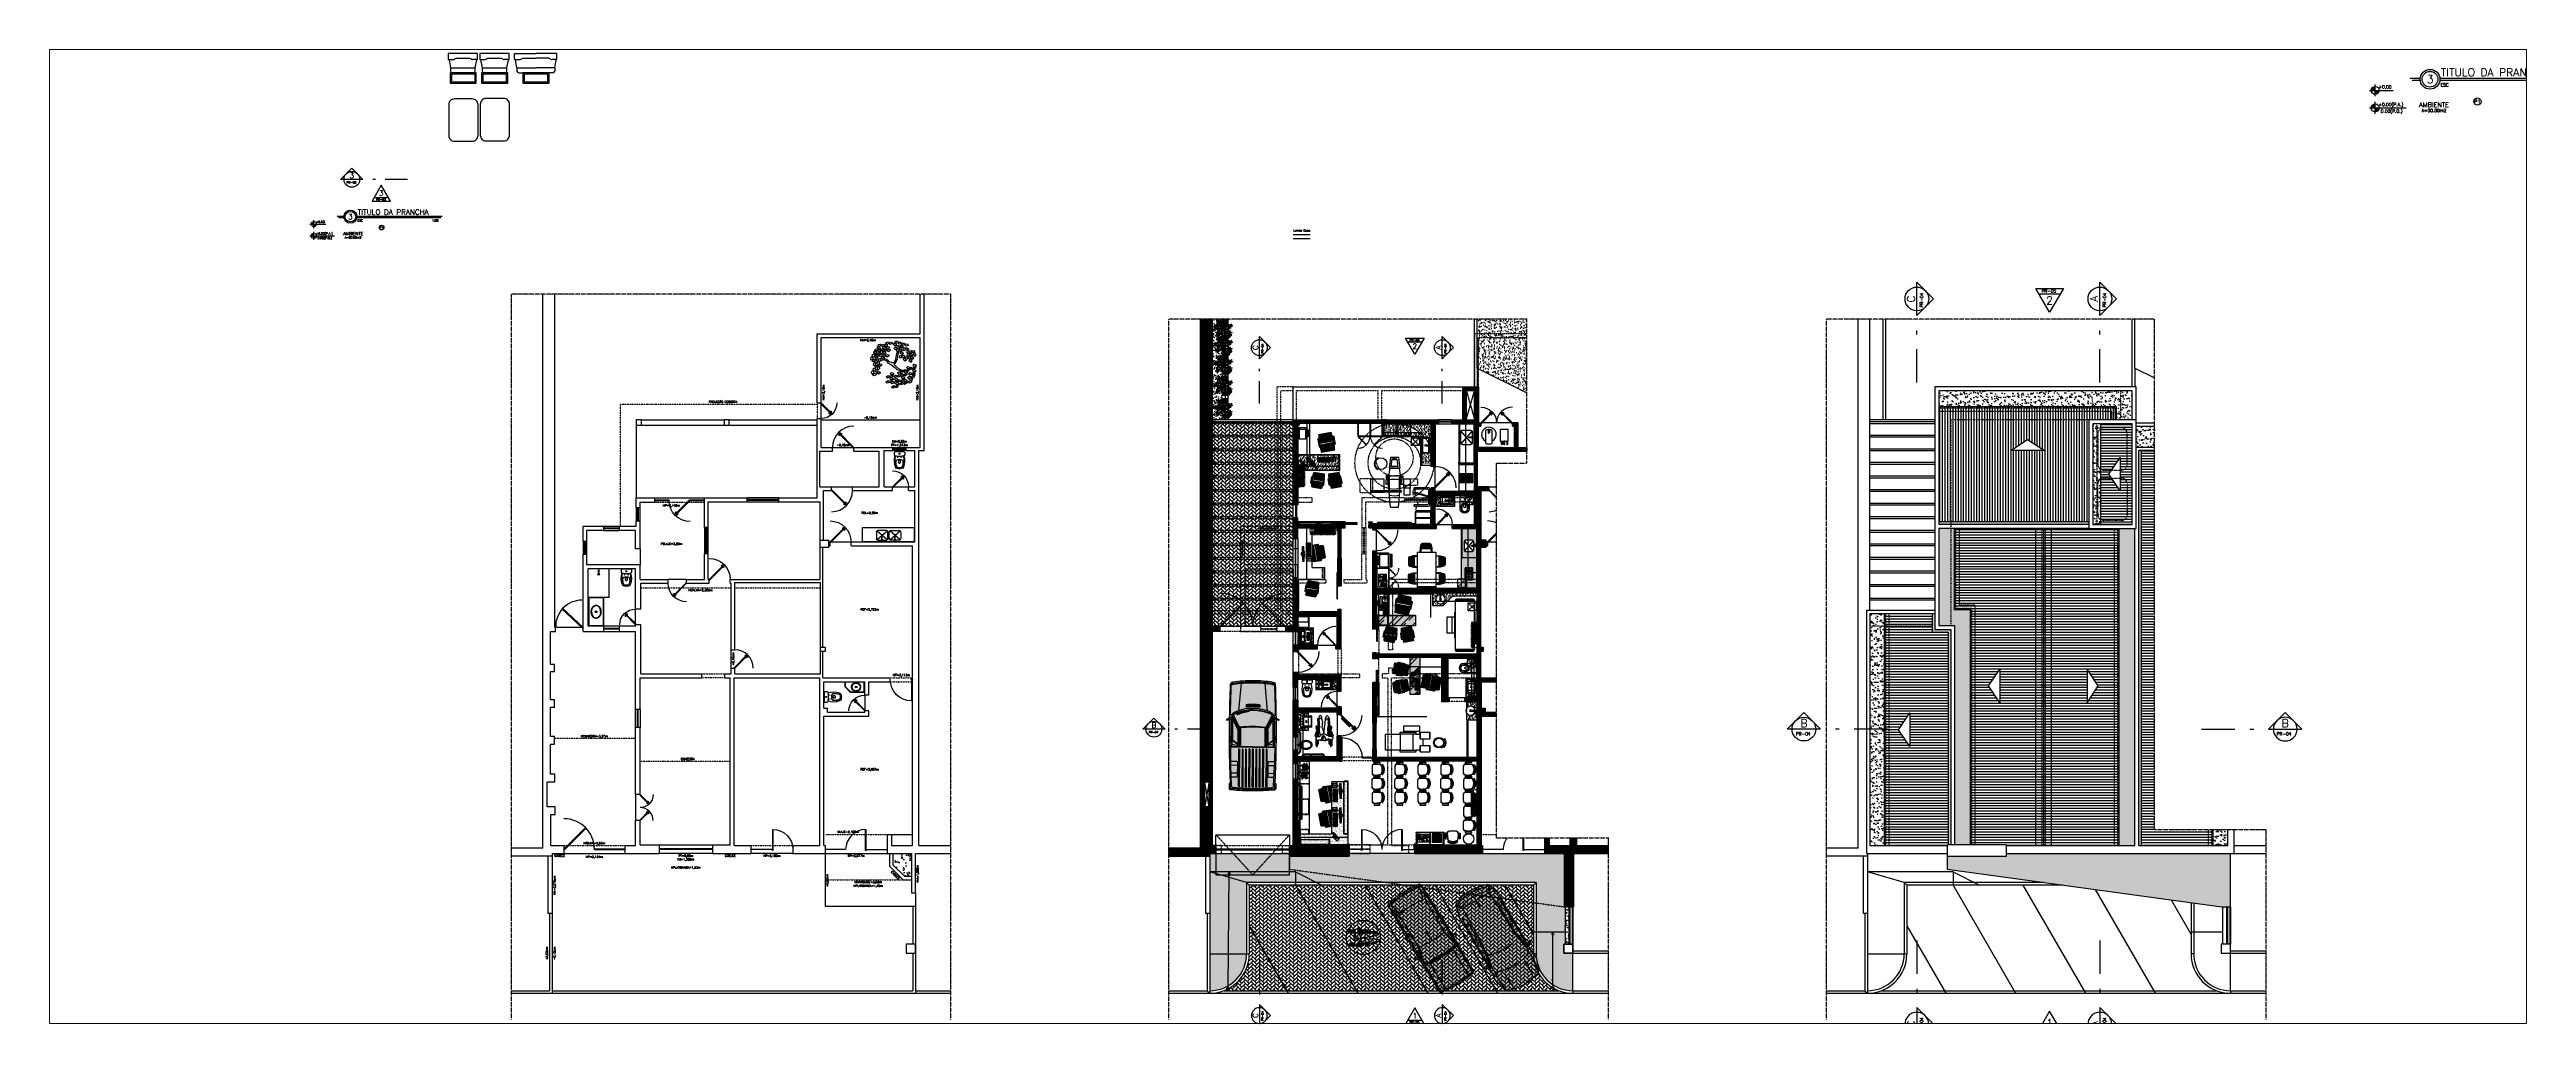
# Paper-space layout 'Layout2' of a CAD drawing. Header units: millimetres. Extents: x -154 to 411, y -14 to 209.
# The model-space entities are those that its viewports show. They can reach past a viewport. Long polylines and large blocks are cut down to what shows.
import ezdxf
from ezdxf.enums import TextEntityAlignment as Align

# ---------------------------------------------------------------- set-up
doc = ezdxf.new("R2010")
doc.units = ezdxf.units.MM
doc.header["$LTSCALE"] = 0.03
for name, pattern in [('CONTINU', [0]), ('DASHDOT', [25.4, 12.7, -6.35, 0, -6.35]), ('HIDDEN', [9.525, 6.35, -3.175]), ('HIDDEN2', [0.1875, 0.125, -0.0625])]:
    doc.linetypes.add(name, pattern=pattern)
for name, color, linetype in [('Ar condicionado', 3, 'Continuous'), ('BANCADAS', 5, 'Continuous'), ('BLOCOS', 5, 'Continuous'), ('Construir Tijolos', 160, 'Continuous'), ('COTA', 250, 'Continuous'), ('Demolir', 193, 'HIDDEN2'), ('Especificações', 3, 'Continuous'), ('Esquadrias', 3, 'Continuous'), ('Layout', 6, 'Continuous'), ('LOUÇAS E METAIS', 5, 'Continuous'), ('Permanecer', 84, 'Continuous'), ('PL09', 9, 'Continuous'), ('PL1', 1, 'Continuous'), ('PL2', 2, 'Continuous'), ('PL250', 250, 'Continuous'), ('PL251', 251, 'Continuous'), ('PL3', 3, 'Continuous'), ('PL4', 4, 'Continuous'), ('PL5', 5, 'Continuous'), ('PL6', 6, 'Continuous'), ('Projeção', 250, 'HIDDEN'), ('Texto', 4, 'Continuous'), ('Vegetação', 84, 'Continuous')]:
    doc.layers.add(name, color=color, linetype=linetype)
doc.styles.add('AMB50', font='ROMANS.SHX', dxfattribs={"height": 0.12})
doc.styles.add('AMB75', font='ROMANS.SHX', dxfattribs={"height": 0.12})
doc.styles.add('COTA50', font='ROMANS.shx', dxfattribs={"height": 0.08})
doc.styles.add('COTA75', font='ROMANS.SHX', dxfattribs={"height": 0.12})
doc.styles.add('TIT50', font='ROMANS.SHX', dxfattribs={"height": 0.2})
doc.styles.add('TIT75', font='ROMANS.SHX', dxfattribs={"height": 0.2})
doc.linetypes.add('ZIGZAG', pattern='A,0.00254,-5.08,[131,ltypeshp.shx,S=5.08,R=0,X=-5.08,Y=0],-10.16,[131,ltypeshp.shx,S=5.08,R=180,X=5.08,Y=0],-5.08', length=20.32254)
pattern_1 = [(45, (-25, -2e-13), (-0.00707106781, 0.00707106781), [])]
pattern_2 = [(45, (0, 0), (-0.02121320344, 0.02121320344), [])]
pattern_3 = [(0, (0, 0), (0, 0.1), [])]
pattern_4 = [(45, (0, 0), (-0.00707106781, 0.00707106781), [])]
pattern_5 = [(135, (-165.617595, 23.34112), (-0.007071067812, -0.007071067812), [])]
pattern_6 = [(135, (-354.077822, -16.558492), (-0.007071067812, -0.007071067812), [])]
pattern_7 = [(135, (24.846788, 34.215137), (-0.00707106781, -0.00707106781), [])]
pattern_8 = [(45, (24.834788, 34.215137), (-0.00707106781, 0.00707106781), [])]
pattern_9 = [(45, (-493.771948, -129.394571), (-0.007071067812, 0.007071067812), [])]
pattern_10 = [(45, (-520.041849, -129.394571), (-0.007071067812, 0.007071067812), [])]
pattern_11 = [(45, (2036.695704, 1634.499123), (-0.00707107, 0.00707107), [])]
pattern_12 = [(45, (-0.3, 2.882787), (-0.00707106781, 0.00707106781), [])]

# ---------------------------------------------------------------- blocks, each defined once
blk = doc.blocks.new('CORTE50')
at = {"layer": 'PL3'}
for p, q in [((-0.424, 0), (0, 0.424)), ((0.424, 0), (-0.424, 0)), ((0.424, 0), (0, 0.424)), ((0.899, 0), (0.799, 0)), ((2.121, 0), (1.273, 0))]:
    blk.add_line(p, q, dxfattribs=at)
blk.add_circle((0, 0), 0.3, dxfattribs=at)
blk = doc.blocks.new('VISTA50')
at = {"layer": 'PL3'}
for p, q in [((0, 0), (-0.35, -0.606)), ((0.35, -0.606), (0, 0)), ((-0.35, -0.606), (0.35, -0.606)), ((-0.269, -0.466), (0.269, -0.466))]:
    blk.add_line(p, q, dxfattribs=at)
blk = doc.blocks.new('porta de vidro.80.01')
at = {"layer": 'Esquadrias', "color": 6}
for p, q in [((-0.045, -0.025), (-0.045, 0.025)), ((-0.045, 0.025), (-0.042, 0.025)), ((-0.029, 0.025), (-0.032, 0.025)), ((-0.029, -0.025), (-0.029, 0.025)), ((-0.042, -0.025), (-0.045, -0.025)), ((-0.029, -0.025), (-0.032, -0.025))]:
    blk.add_line(p, q, dxfattribs=at)
for points in [[(-0.046, -0.005), (-0.045, -0.005), (-0.045, 0.005), (-0.046, 0.005)], [(-0.028, -0.005), (-0.029, -0.005), (-0.029, 0.005), (-0.028, 0.005)]]:
    blk.add_lwpolyline(points, close=True, dxfattribs=at)
at = {"layer": 'Esquadrias'}
blk.add_lwpolyline([(-0.032, 0.763), (-0.032, -0.037), (-0.042, -0.037), (-0.042, 0.763)], close=True, dxfattribs=at)
at = {"layer": 'Esquadrias', "color": 6}
blk.add_circle((-0.037, 0), 0.00294, dxfattribs=at)
at = {"layer": 'Esquadrias', "color": 250}
for centre, radius, start, end in [((-0.037, 0), 0.763, 90.37747, 179.99911), ((-0.038, 0), 0.0375, 278.58328, 359.4644)]:
    blk.add_arc(centre, radius, start, end, dxfattribs=at)
blk = doc.blocks.new('PORTA60E')
at = {"layer": 'Esquadrias'}
for p, q in [((-0.445, 0.403), (-0.424, 0.424)), ((-0.021, -0.021), (-0.445, 0.403)), ((-0.405, 0.362), (-0.429, 0.338)), ((-0.429, 0.338), (-0.383, 0.292)), ((-0.424, 0.424), (0, 0)), ((-0.398, 0.355), (-0.415, 0.339)), ((-0.415, 0.339), (-0.379, 0.297)), ((-0.384, 0.384), (-0.359, 0.408)), ((-0.383, 0.292), (-0.379, 0.297)), ((-0.377, 0.377), (-0.36, 0.393)), ((-0.36, 0.393), (-0.318, 0.357)), ((-0.359, 0.408), (-0.313, 0.362)), ((-0.313, 0.362), (-0.318, 0.357)), ((0, 0), (-0.021, -0.021))]:
    blk.add_line(p, q, dxfattribs=at)
at = {"layer": 'Esquadrias', "color": 250}
blk.add_arc((0, 0), 0.6, 90, 180, dxfattribs=at)
blk = doc.blocks.new('PORTA70E')
at = {"layer": 'Esquadrias'}
for p, q in [((-0.514, 0.476), (-0.495, 0.495)), ((-0.019, -0.019), (-0.514, 0.476)), ((-0.478, 0.441), (-0.499, 0.42)), ((-0.499, 0.42), (-0.459, 0.379)), ((-0.495, 0.495), (0, 0)), ((-0.472, 0.435), (-0.487, 0.42)), ((-0.487, 0.42), (-0.455, 0.383)), ((-0.459, 0.459), (-0.438, 0.481)), ((-0.459, 0.379), (-0.455, 0.383)), ((-0.453, 0.453), (-0.439, 0.468)), ((-0.439, 0.468), (-0.402, 0.436)), ((-0.438, 0.481), (-0.398, 0.44)), ((-0.398, 0.44), (-0.402, 0.436)), ((0, 0), (-0.019, -0.019))]:
    blk.add_line(p, q, dxfattribs=at)
at = {"layer": 'Esquadrias', "color": 250}
blk.add_arc((0, 0), 0.7, 90, 180, dxfattribs=at)
blk = doc.blocks.new('PORTA80D')
at = {"layer": 'Esquadrias'}
for p, q in [((-0.587, 0.544), (-0.566, 0.566)), ((-0.021, -0.021), (-0.587, 0.544)), ((-0.546, 0.504), (-0.571, 0.48)), ((-0.571, 0.48), (-0.525, 0.434)), ((-0.566, 0.566), (0, 0)), ((-0.539, 0.497), (-0.556, 0.48)), ((-0.556, 0.48), (-0.52, 0.438)), ((-0.525, 0.525), (-0.501, 0.549)), ((-0.525, 0.434), (-0.52, 0.438)), ((-0.518, 0.518), (-0.501, 0.535)), ((-0.501, 0.549), (-0.455, 0.503)), ((-0.501, 0.535), (-0.459, 0.499)), ((-0.455, 0.503), (-0.459, 0.499)), ((0, 0), (-0.021, -0.021))]:
    blk.add_line(p, q, dxfattribs=at)
at = {"layer": 'Esquadrias', "color": 250}
blk.add_arc((0, 0), 0.8, 90, 180, dxfattribs=at)
blk = doc.blocks.new('chuveiro.01')
at = {"layer": 'LOUÇAS E METAIS', "color": 250, "linetype": 'HIDDEN', "ltscale": 0.2}
for p, q in [((-0.04, -0.22), (-0.011, -0.158)), ((-0.04, -0.22), (-0.04, -0.224)), ((-0.04, -0.22), (0.04, -0.22)), ((-0.032, -0.232), (0.032, -0.232)), ((-0.011, -0.158), (-0.011, 0)), ((0.011, -0.158), (0.011, 0)), ((0.04, -0.22), (0.011, -0.158)), ((0.04, -0.22), (0.04, -0.224))]:
    blk.add_line(p, q, dxfattribs=at)
for centre, start, end in [((-0.032, -0.224), 180, 270), ((0.032, -0.224), 270, 0)]:
    blk.add_arc(centre, 0.008, start, end, dxfattribs=at)
blk = doc.blocks.new('CP828_p')
at = {"layer": 'PL250'}
blk.add_lwpolyline([(0.15, -0.151, -0.171417), (0.14, -0.573, -0.234797), (0.082, -0.627, -0.071727), (0, -0.639, -0.071727), (-0.081, -0.627, -0.234797), (-0.14, -0.573, -0.171398), (-0.149, -0.151)], format="xyb", dxfattribs=at)
for points in [[(-0.063, -0.289, 0.368101), (-0.138, -0.377, 0.078177), (-0.11, -0.562, 0.263585), (-0.06, -0.608, 0.057686), (0, -0.615, 0.057686), (0.061, -0.608, 0.263585), (0.11, -0.562, 0.078177), (0.139, -0.377, 0.368101), (0.063, -0.289, 0.039348), (0, -0.284, 0.039347)], [(-0.074, -0.205, 1), (-0.074, -0.22, 1)], [(-0.04, -0.326, -0.050382), (0, -0.322, -0.050382), (0.04, -0.326), (0.04, -0.388, -0.414214), (0, -0.428, -0.414214), (-0.04, -0.388)], [(0.075, -0.205, 1), (0.075, -0.22, 1)]]:
    blk.add_lwpolyline(points, format="xyb", close=True, dxfattribs=at)
at = {"layer": 'PL5'}
for points in [[(-0.171, 0, 0.4201), (-0.201, -0.029), (-0.201, -0.106, 0.366337), (-0.164, -0.148, 0.000875), (-0.161, -0.149)], [(0.171, 0, -0.4201), (0.201, -0.029), (0.201, -0.106, -0.366337), (0.165, -0.148)], [(-0.161, -0.149, 0.003054), (-0.149, -0.151)], [(0.168, -0.148, -0.042746), (0, -0.162, -0.037874), (-0.149, -0.151)]]:
    blk.add_lwpolyline(points, format="xyb", dxfattribs=at)
at = {"layer": 'PL5', "ltscale": 0.001155}
blk.add_lwpolyline([(-0.171, 0), (0.171, 0)], dxfattribs=at)
at = {"layer": 'PL5'}
blk.add_lwpolyline([(0, -0.06, 1), (0, -0.091, 1)], format="xyb", close=True, dxfattribs=at)
at = {"layer": 'PL6'}
for points in [[(-0.161, -0.149, 0.170633), (-0.151, -0.577, 0.234797), (-0.085, -0.639, 0.071727), (0, -0.651, 0.071727), (0.085, -0.639, 0.234797), (0.151, -0.577, 0.170653), (0.161, -0.149)], [(-0.062, -0.295, 0.368101), (-0.132, -0.377, 0.078177), (-0.105, -0.56, 0.262829), (-0.06, -0.602, 0.058535), (0, -0.609, 0.057686), (0.059, -0.602, 0.263585), (0.105, -0.56, 0.078177), (0.133, -0.377, 0.368101), (0.063, -0.295, 0.039348), (0, -0.29, 0.039347), (-0.062, -0.295)]]:
    blk.add_lwpolyline(points, format="xyb", dxfattribs=at)
blk.add_lwpolyline([(0, -0.055, 1), (0, -0.096, 1)], format="xyb", close=True, dxfattribs=at)
blk = doc.blocks.new('L68_p')
at = {"layer": 'LOUÇAS E METAIS', "color": 250}
for points in [[(0, 184, 0), (-6, 183, 0), (-12, 183, 0), (-17, 183, 0), (-22, 183, 0), (-27, 182, 0), (-32, 182, 0), (-37, 182, 0), (-41, 181, 0), (-45, 180, 0), (-50, 180, 0), (-53, 179, 0), (-57, 179, 0), (-61, 178, 0), (-64, 177, 0), (-67, 177, 0), (-70, 176, 0), (-73, 176, 0), (-75, 175, 0), (-77, 174, 0), (-80, 174, 0), (-82, 173, 0), (-84, 173, 0), (-86, 172, 0), (-88, 172, 0), (-95, 170, 0), (-102, 168, 0), (-109, 165, 0), (-115, 163, 0), (-122, 160, 0), (-129, 157, 0), (-136, 154, 0), (-142, 151, 0), (-146, 149, 0), (-150, 147, 0), (-153, 145, 0), (-157, 143, 0), (-160, 141, 0), (-164, 139, 0), (-167, 137, 0), (-169, 135, 0), (-172, 133, 0), (-175, 131, 0), (-177, 130, 0), (-179, 128, 0), (-181, 126, 0), (-183, 125, 0), (-185, 123, 0), (-188, 121, 0), (-191, 118, 0), (-194, 115, 0), (-198, 112, 0), (-201, 109, 0), (-205, 105, 0), (-209, 100, 0), (-213, 96, 0), (-216, 92, 0), (-220, 87, 0), (-223, 83, 0), (-226, 78, 0), (-229, 74, 0), (-231, 69, 0), (-234, 64, 0), (-236, 60, 0), (-239, 55, 0), (-241, 50, 0), (-242, 46, 0), (-243, 42, 0), (-244, 39, 0), (-245, 37, 0), (-245, 36, 0), (-246, 35, 0), (-246, 33, 0), (-246, 31, 0), (-247, 29, 0), (-247, 27, 0), (-248, 24, 0), (-248, 21, 0), (-249, 18, 0), (-249, 15, 0), (-250, 11, 0), (-250, 8, 0), (-250, 4, 0), (-250, 0, 0)], [(-250, 0, 0), (-250, -5, 0), (-250, -9, 0), (-249, -14, 0), (-249, -18, 0), (-248, -22, 0), (-248, -26, 0), (-247, -30, 0), (-246, -33, 0), (-245, -37, 0), (-244, -41, 0), (-243, -44, 0), (-241, -48, 0), (-240, -51, 0), (-239, -54, 0), (-238, -57, 0), (-236, -60, 0), (-235, -62, 0), (-234, -65, 0), (-233, -67, 0), (-231, -69, 0), (-230, -71, 0), (-229, -73, 0), (-227, -77, 0), (-224, -81, 0), (-222, -84, 0), (-219, -88, 0), (-217, -91, 0), (-214, -95, 0), (-211, -98, 0), (-208, -101, 0), (-205, -105, 0), (-202, -108, 0), (-199, -111, 0), (-196, -114, 0), (-193, -116, 0), (-191, -119, 0), (-188, -121, 0), (-186, -123, 0), (-183, -125, 0), (-181, -126, 0), (-179, -128, 0), (-177, -129, 0), (-175, -131, 0), (-173, -133, 0), (-170, -134, 0), (-167, -136, 0), (-164, -138, 0), (-160, -141, 0), (-157, -143, 0), (-153, -145, 0), (-149, -147, 0), (-144, -150, 0), (-140, -152, 0), (-136, -154, 0), (-131, -156, 0), (-125, -159, 0), (-120, -161, 0), (-113, -163, 0), (-107, -166, 0), (-101, -168, 0), (-95, -170, 0), (-88, -172, 0), (-81, -174, 0), (-75, -175, 0), (-68, -177, 0), (-61, -178, 0), (-54, -179, 0), (-47, -180, 0), (-45, -180, 0), (-44, -181, 0), (-42, -181, 0), (-41, -181, 0), (-39, -181, 0), (-37, -181, 0), (-35, -182, 0), (-33, -182, 0), (-30, -182, 0), (-27, -182, 0), (-24, -183, 0), (-20, -183, 0), (-17, -183, 0), (-13, -183, 0), (-9, -183, 0), (-5, -183, 0), (0, -184, 0)], [(0, 31, 0), (-2, 31, 0), (-5, 31, 0), (-7, 30, 0), (-9, 29, 0), (-12, 29, 0), (-14, 27, 0), (-16, 26, 0), (-18, 25, 0), (-20, 23, 0), (-22, 21, 0), (-24, 19, 0), (-25, 17, 0), (-27, 15, 0), (-28, 13, 0), (-29, 10, 0), (-30, 8, 0), (-30, 5, 0), (-30, 3, 0), (-31, 0, 0)], [(250, 0, 0), (250, 5, 0), (250, 9, 0), (249, 14, 0), (249, 18, 0), (248, 22, 0), (248, 26, 0), (247, 30, 0), (246, 33, 0), (245, 37, 0), (244, 41, 0), (243, 44, 0), (241, 48, 0), (240, 51, 0), (239, 54, 0), (238, 57, 0), (236, 60, 0), (235, 62, 0), (234, 65, 0), (233, 67, 0), (231, 69, 0), (230, 71, 0), (229, 73, 0), (227, 77, 0), (224, 81, 0), (222, 84, 0), (219, 88, 0), (217, 91, 0), (214, 95, 0), (211, 98, 0), (208, 101, 0), (205, 105, 0), (202, 108, 0), (199, 111, 0), (196, 114, 0), (193, 116, 0), (191, 119, 0), (188, 121, 0), (186, 123, 0), (183, 125, 0), (181, 126, 0), (179, 128, 0), (177, 129, 0), (175, 131, 0), (173, 133, 0), (170, 134, 0), (167, 136, 0), (164, 138, 0), (160, 141, 0), (157, 143, 0), (153, 145, 0), (149, 147, 0), (144, 150, 0), (140, 152, 0), (136, 154, 0), (131, 156, 0), (125, 159, 0), (120, 161, 0), (113, 163, 0), (107, 166, 0), (101, 168, 0), (95, 170, 0), (88, 172, 0), (81, 174, 0), (75, 175, 0), (68, 177, 0), (61, 178, 0), (54, 179, 0), (47, 180, 0), (45, 180, 0), (44, 181, 0), (42, 181, 0), (41, 181, 0), (39, 181, 0), (37, 181, 0), (35, 182, 0), (33, 182, 0), (30, 182, 0), (27, 182, 0), (24, 183, 0), (20, 183, 0), (17, 183, 0), (13, 183, 0), (9, 183, 0), (5, 183, 0), (0, 184, 0)], [(27, 15, 0), (26, 16, 0), (25, 17, 0), (24, 19, 0), (22, 21, 0), (20, 23, 0), (18, 25, 0), (16, 26, 0), (14, 27, 0), (12, 29, 0), (9, 29, 0), (7, 30, 0), (5, 31, 0), (2, 31, 0), (0, 31, 0)], [(0, -184, 0), (6, -183, 0), (12, -183, 0), (17, -183, 0), (22, -183, 0), (27, -182, 0), (32, -182, 0), (37, -182, 0), (41, -181, 0), (45, -180, 0), (50, -180, 0), (53, -179, 0), (57, -179, 0), (61, -178, 0), (64, -177, 0), (67, -177, 0), (70, -176, 0), (73, -176, 0), (75, -175, 0), (77, -174, 0), (80, -174, 0), (82, -173, 0), (84, -173, 0), (86, -172, 0), (88, -172, 0), (95, -170, 0), (102, -168, 0), (109, -165, 0), (115, -163, 0), (122, -160, 0), (129, -157, 0), (136, -154, 0), (142, -151, 0), (146, -149, 0), (150, -147, 0), (153, -145, 0), (157, -143, 0), (160, -141, 0), (164, -139, 0), (167, -137, 0), (169, -135, 0), (172, -133, 0), (175, -131, 0), (177, -130, 0), (179, -128, 0), (181, -126, 0), (183, -125, 0), (185, -123, 0), (188, -121, 0), (191, -118, 0), (194, -115, 0), (198, -112, 0), (201, -109, 0), (205, -105, 0), (209, -100, 0), (213, -96, 0), (216, -92, 0), (220, -87, 0), (223, -83, 0), (226, -78, 0), (229, -74, 0), (231, -69, 0), (234, -64, 0), (236, -60, 0), (239, -55, 0), (241, -50, 0), (242, -46, 0), (243, -42, 0), (244, -39, 0), (245, -37, 0), (245, -36, 0), (246, -35, 0), (246, -33, 0), (246, -31, 0), (247, -29, 0), (247, -27, 0), (248, -24, 0), (248, -21, 0), (249, -18, 0), (249, -15, 0), (250, -11, 0), (250, -8, 0), (250, -4, 0), (250, 0, 0)], [(-27, -15, 0), (-26, -16, 0), (-25, -17, 0), (-24, -19, 0), (-22, -21, 0), (-20, -23, 0), (-18, -25, 0), (-16, -26, 0), (-14, -27, 0), (-12, -29, 0), (-9, -29, 0), (-7, -30, 0), (-5, -31, 0), (-2, -31, 0), (0, -31, 0)], [(0, -31, 0), (2, -31, 0), (5, -31, 0), (7, -30, 0), (9, -29, 0), (12, -29, 0), (14, -27, 0), (16, -26, 0), (18, -25, 0), (20, -23, 0), (22, -21, 0), (24, -19, 0), (25, -17, 0), (27, -15, 0), (28, -13, 0), (29, -10, 0), (30, -8, 0), (30, -5, 0), (30, -3, 0), (31, 0, 0)]]:
    blk.add_polyline3d(points, dxfattribs=at)
at = {"layer": 'LOUÇAS E METAIS', "color": 6}
for points in [[(0, 171, 0), (-8, 171, 0), (-16, 170, 0), (-24, 170, 0), (-32, 169, 0), (-39, 168, 0), (-47, 167, 0), (-54, 166, 0), (-62, 165, 0), (-69, 163, 0), (-76, 162, 0), (-83, 160, 0), (-91, 158, 0), (-98, 156, 0), (-105, 153, 0), (-113, 150, 0), (-120, 147, 0), (-127, 144, 0), (-133, 141, 0), (-140, 138, 0), (-146, 135, 0), (-152, 131, 0), (-158, 127, 0), (-164, 124, 0), (-170, 120, 0), (-175, 116, 0), (-180, 111, 0), (-185, 107, 0), (-190, 103, 0), (-194, 99, 0), (-198, 94, 0), (-202, 90, 0), (-206, 86, 0), (-209, 82, 0), (-212, 77, 0), (-216, 72, 0), (-219, 68, 0), (-221, 63, 0), (-224, 58, 0), (-226, 53, 0), (-229, 48, 0), (-230, 43, 0), (-232, 38, 0), (-234, 33, 0), (-235, 28, 0), (-236, 24, 0), (-237, 19, 0), (-237, 14, 0), (-238, 10, 0), (-238, 5, 0), (-238, 0, 0)], [(0, -171, 0), (-8, -171, 0), (-16, -170, 0), (-24, -170, 0), (-32, -169, 0), (-39, -168, 0), (-47, -167, 0), (-54, -166, 0), (-62, -165, 0), (-69, -163, 0), (-76, -162, 0), (-83, -160, 0), (-91, -158, 0), (-98, -156, 0), (-105, -153, 0), (-113, -150, 0), (-120, -147, 0), (-127, -144, 0), (-133, -141, 0), (-140, -138, 0), (-146, -135, 0), (-152, -131, 0), (-158, -127, 0), (-164, -124, 0), (-170, -120, 0), (-175, -116, 0), (-180, -111, 0), (-185, -107, 0), (-190, -103, 0), (-194, -99, 0), (-198, -94, 0), (-202, -90, 0), (-206, -86, 0), (-209, -82, 0), (-212, -77, 0), (-216, -72, 0), (-219, -68, 0), (-221, -63, 0), (-224, -58, 0), (-226, -53, 0), (-229, -48, 0), (-230, -43, 0), (-232, -38, 0), (-234, -33, 0), (-235, -28, 0), (-236, -24, 0), (-237, -19, 0), (-237, -14, 0), (-238, -10, 0), (-238, -5, 0), (-238, 0, 0)], [(0, 171, 0), (8, 171, 0), (16, 170, 0), (24, 170, 0), (32, 169, 0), (39, 168, 0), (47, 167, 0), (54, 166, 0), (62, 165, 0), (69, 163, 0), (76, 162, 0), (83, 160, 0), (91, 158, 0), (98, 156, 0), (105, 153, 0), (113, 150, 0), (120, 147, 0), (127, 144, 0), (133, 141, 0), (140, 138, 0), (146, 135, 0), (152, 131, 0), (158, 127, 0), (164, 124, 0), (170, 120, 0), (175, 116, 0), (180, 111, 0), (185, 107, 0), (190, 103, 0), (194, 99, 0), (198, 94, 0), (202, 90, 0), (206, 86, 0), (209, 82, 0), (212, 77, 0), (216, 72, 0), (219, 68, 0), (221, 63, 0), (224, 58, 0), (226, 53, 0), (229, 48, 0), (230, 43, 0), (232, 38, 0), (234, 33, 0), (235, 28, 0), (236, 24, 0), (237, 19, 0), (237, 14, 0), (238, 10, 0), (238, 5, 0), (238, 0, 0)], [(0, -171, 0), (8, -171, 0), (16, -170, 0), (24, -170, 0), (32, -169, 0), (39, -168, 0), (47, -167, 0), (54, -166, 0), (62, -165, 0), (69, -163, 0), (76, -162, 0), (83, -160, 0), (91, -158, 0), (98, -156, 0), (105, -153, 0), (113, -150, 0), (120, -147, 0), (127, -144, 0), (133, -141, 0), (140, -138, 0), (146, -135, 0), (152, -131, 0), (158, -127, 0), (164, -124, 0), (170, -120, 0), (175, -116, 0), (180, -111, 0), (185, -107, 0), (190, -103, 0), (194, -99, 0), (198, -94, 0), (202, -90, 0), (206, -86, 0), (209, -82, 0), (212, -77, 0), (216, -72, 0), (219, -68, 0), (221, -63, 0), (224, -58, 0), (226, -53, 0), (229, -48, 0), (230, -43, 0), (232, -38, 0), (234, -33, 0), (235, -28, 0), (236, -24, 0), (237, -19, 0), (237, -14, 0), (238, -10, 0), (238, -5, 0), (238, 0, 0)]]:
    blk.add_polyline3d(points, dxfattribs=at)
for start, end in [(28.64789, 208.64789), (270, 28.64789), (208.64789, 270)]:
    blk.add_arc((0, 0), 22, start, end, dxfattribs=at)
at = {"layer": 'LOUÇAS E METAIS', "color": 250}
for centre, start, end in [((-1, 0), 359.99425, 28.17454), ((1, 0), 179.99425, 208.17454)]:
    blk.add_arc(centre, 31.2, start, end, dxfattribs=at)
blk = doc.blocks.new('t')
at = {"layer": 'LOUÇAS E METAIS'}
for p, q in [((487, -47), (247, -47)), ((487, -57), (247, -57)), ((476, -43), (340, -43)), ((476, -62), (340, -62)), ((476, -41), (476, -47)), ((476, -41), (494, -41)), ((476, -57), (476, -63)), ((476, -63), (494, -63)), ((488, -45), (487, -45)), ((488, -59), (487, -59)), ((487, -59), (487, -59)), ((488, -45), (506, -45)), ((488, -59), (506, -59)), ((515, -52), (500, -37)), ((500, -67), (515, -52)), ((536, -41), (558, -41)), ((536, -63), (558, -63)), ((558, -37), (558, -68)), ((559, -36), (560, -36)), ((559, -69), (560, -69)), ((565, -27), (560, -34)), ((560, -70), (560, -34)), ((560, -70), (560, -34)), ((560, -70), (560, -34)), ((560, -69), (560, -35)), ((560, -36), (560, -68)), ((560, -36), (560, -69)), ((560, -66), (560, -38)), ((560, -62), (560, -42)), ((565, -77), (560, -70)), ((565, -77), (565, -27)), ((568, -27), (565, -27)), ((568, -77), (565, -77)), ((568, -77), (568, -27))]:
    blk.add_line(p, q, dxfattribs=at)
for radius in [11, 9.11, 7.11]:
    blk.add_circle((515, -52), radius, dxfattribs=at)
for centre, radius, start, end in [((340, -52), 12, 52.34154, 156.68204), ((340, -52), 12, 203.31796, 307.65846), ((340, -52), 9.5, 90, 150), ((340, -52), 9.5, 210, 270), ((494, -31), 10, 270, 292.51048), ((494, -73), 10, 67.48952, 90), ((515, -73), 37.3, 62.38264, 117.61736), ((515, -31), 37.3, 242.38264, 297.61736), ((515, -52), 13, 211.28067, 148.71933), ((536, -31), 10, 247.48952, 270), ((536, -73), 10, 90, 112.51048), ((559, -37), 1, 90, 180), ((559, -68), 1, 180, 270)]:
    blk.add_arc(centre, radius, start, end, dxfattribs=at)
blk.add_ellipse((247, -52), major_axis=(0, -4.75), ratio=0.866025, dxfattribs=at)
for major_axis, ratio, start_param, end_param in [((0, 6.75), 0.145907, 2.351393, 7.073385), ((0, -4.75), 0.103175, 0, 3.141593)]:
    blk.add_ellipse((487, -52), major_axis=major_axis, ratio=ratio, start_param=start_param, end_param=end_param, dxfattribs=at)
blk = doc.blocks.new('erwerh')
at = {"layer": 'BLOCOS', "color": 6}
for p, q in [((557523.002, 9587158.794), (557523.002, 9587159.057)), ((557523.046, 9587159.1), (557523.256, 9587159.1)), ((557523.256, 9587158.75), (557523.046, 9587158.75)), ((557523.3, 9587159.057), (557523.3, 9587158.794))]:
    blk.add_line(p, q, dxfattribs=at)
at = {"layer": 'BLOCOS', "color": 250}
for p, q in [((557523.014, 9587158.764), (557523.288, 9587159.086)), ((557523.014, 9587159.086), (557523.288, 9587158.764))]:
    blk.add_line(p, q, dxfattribs=at)
at = {"layer": 'BLOCOS', "color": 6}
for centre, start, end in [((557523.046, 9587159.057), 90, 180), ((557523.046, 9587158.794), 180, 270), ((557523.256, 9587159.057), 0, 90), ((557523.256, 9587158.794), 270, 0)]:
    blk.add_arc(centre, 0.0437, start, end, dxfattribs=at)
blk = doc.blocks.new('L', base_point=(1.368, 0.591))
at = {"layer": 'Vegetação', "color": 250}
for p, q in [((1.281, 0.65), (1.312, 0.675)), ((1.294, 0.6), (1.281, 0.65)), ((1.312, 0.675), (1.342, 0.621)), ((1.275, 0.567), (1.306, 0.592)), ((1.288, 0.517), (1.275, 0.567)), ((1.317, 0.508), (1.288, 0.517)), ((1.322, 0.591), (1.294, 0.6)), ((1.306, 0.592), (1.336, 0.538)), ((1.336, 0.538), (1.317, 0.508)), ((1.342, 0.621), (1.322, 0.591)), ((1.337, 0.489), (1.356, 0.548)), ((1.376, 0.484), (1.337, 0.489)), ((1.356, 0.548), (1.391, 0.554)), ((1.404, 0.527), (1.376, 0.484)), ((1.391, 0.554), (1.404, 0.527))]:
    blk.add_line(p, q, dxfattribs=at)
blk = doc.blocks.new('S-ARV19')
at = {"layer": 'Vegetação'}
for p, q in [((-0.84, 0.25), (-1.01, 0.36)), ((-0.84, 0.35), (-1, 0.45)), ((-0.4, 0.3), (-0.84, 0.35)), ((-0.41, 0.17), (-0.84, 0.25)), ((-0.18, 0.05), (-0.41, 0.17)), ((-0.12, 0.14), (-0.4, 0.3)), ((-0.12, -0.09), (-0.18, 0.05)), ((-0.02, 0.01), (-0.12, 0.14)), ((-0.02, 0.01), (0.27, 0.28)), ((0.07, -0.11), (0.23, 0.08)), ((0.23, 0.08), (0.38, 0.23)), ((0.27, 0.28), (0.36, 0.48)), ((0.36, 0.48), (0.44, 0.61)), ((0.38, 0.23), (0.45, 0.45)), ((0.44, 0.61), (0.52, 0.66)), ((0.45, 0.45), (0.59, 0.61)), ((0.52, 0.66), (0.56, 0.76)), ((0.59, 0.61), (0.73, 0.66)), ((-0.34, -0.45), (-0.47, -0.75)), ((-0.25, -0.5), (-0.36, -0.79)), ((-0.36, -0.79), (-0.29, -0.94)), ((-0.19, -0.35), (-0.34, -0.45)), ((-0.1, -0.44), (-0.25, -0.5)), ((-0.12, -0.09), (-0.19, -0.35)), ((0.07, -0.11), (-0.1, -0.44))]:
    blk.add_line(p, q, dxfattribs=at)
at = {"layer": 'Vegetação', "color": 250, "xscale": 3.048, "yscale": 3.048, "zscale": 3.048}
for p, rotation in [((-1.49, 0.31), 347.8021081598379), ((-1.35, 0.83), 347.8021081598379), ((-1.18, 0.36), 347.8021081598379), ((-0.97, 0.91), 295.0165150851705), ((-0.9, 0.41), 295.0165150851705), ((-0.76, 1.39), 295.0165150851705), ((-0.54, 1.21), 295.0165150851705), ((-0.4, 0.63), 295.0165150851705), ((-0.3, 1.08), 295.0165150851705), ((0.12, 1.39), 190.1248425347958), ((0.3, 0.9), 190.1248425347958), ((0.53, 1.35), 190.1248425347958), ((0.63, 0.73), 190.1248425347958), ((0.72, 0.22), 190.1248425347958), ((0.75, -0.35), 190.1248425347958), ((0.8, 1.29), 190.1248425347958), ((1.08, 0.51), 190.1248425347958), ((1.15, -0.37), 190.1248425347958), ((1.16, 1.09), 190.1248425347958), ((1.2, -0.01), 190.1248425347958), ((1.27, 0.7), 190.1248425347958), ((1.53, 0.06), 190.1248425347958), ((-0.5, -1.45), 66.16076666471405), ((-0.15, -0.95), 66.16076666471405), ((-0.06, -1.24), 66.16076666471405), ((0.45, -1.06), 66.16076666471405), ((0.57, -1.38), 66.16076666471405)]:
    blk.add_blockref('L', p, dxfattribs=dict(at, rotation=rotation))
for p in [(-1.44, -0.36), (-1.28, -0.93), (-1.1, -0.59), (-0.92, -1.19), (-0.9, -0.5), (-0.72, -1.08), (-0.49, -0.6), (-0.5, -1.09)]:
    blk.add_blockref('L', p, dxfattribs=at)
blk = doc.blocks.new('L55_p')
at = {"layer": 'PL250'}
blk.add_lwpolyline([(0, 0.033, 1), (0, -0.033, 1)], format="xyb", close=True, dxfattribs=at)
at = {"layer": 'PL5'}
blk.add_lwpolyline([(0, 0.175, 1), (0, -0.175, 1)], format="xyb", close=True, dxfattribs=at)
blk.add_lwpolyline([(-0.013, -0.166, 1563.580027), (-0.013, -0.166)], format="xyb", dxfattribs=at)
at = {"layer": 'PL6'}
blk.add_lwpolyline([(0, 0.023, 1), (0, -0.023, 1)], format="xyb", close=True, dxfattribs=at)
blk = doc.blocks.new('Tipo')
at = {"layer": 'PL09'}
h = blk.add_hatch(color=256, dxfattribs=at)
edge = h.paths.add_edge_path()
edge.add_line((-1.55, 0.781), (-1.55, 0.773))
edge.add_arc((-2.205, -45.761), 46.539, 89.19407, 89.317)
edge.add_arc((-1.634, 0.775), 0.016, 92.60881, 179.6105, ccw=False)
edge.add_line((-1.635, 0.791), (-1.56, 0.791))
edge.add_arc((-1.56, 0.781), 0.00974, 0, 90, ccw=False)
edge = h.paths.add_edge_path()
edge.add_arc((-9.242, -0.124), 9.243, 0.77118, 4.80461)
edge.add_arc((-0.129, 0.642), 0.0974, 4.80461, 85.17618)
edge.add_line((-0.12, 0.739), (-0.409, 0.763))
edge.add_line((-0.409, 0.763), (-0.409, 0.743))
edge.add_arc((-2.205, -45.761), 46.539, 87.78858, 89.1249)
edge.add_line((-1.494, 0.773), (-1.494, 0.781))
edge.add_arc((-1.513, 0.781), 0.0195, 360, 450)
edge.add_line((-1.513, 0.8), (-1.635, 0.8))
edge.add_arc((-1.634, 0.775), 0.0256, 91.92644, 179.79461)
edge.add_arc((-2.205, -45.761), 46.539, 89.3289, 90.22873)
edge.add_line((-2.39, 0.778), (-2.369, 0.913))
edge.add_arc((-2.377, 0.914), 0.00811, 350.80671, 447.76512)
edge.add_arc((-2.385, 0.882), 0.0405, 77.69634, 117.51883)
edge.add_arc((-2.372, 0.858), 0.0678, 117.51922, 138.96518)
edge.add_line((-2.423, 0.903), (-2.448, 0.865))
edge.add_arc((-2.245, 0.731), 0.243, 146.52929, 160.42088)
edge.add_arc((-2.435, 0.798), 0.0423, 160.42088, 180)
edge.add_arc((-2.223, 0.745), 0.26, 168.22298, 172.92723)
edge.add_arc((-2.205, -45.761), 46.539, 90.33974, 91.52821)
edge.add_line((-3.446, 0.762), (-3.457, 0.768))
edge.add_line((-3.457, 0.768), (-3.889, 0.768))
edge.add_arc((-3.889, 0.671), 0.0974, 90, 166.71969)
edge.add_arc((-1.163, 0.075), 2.888, 167.64735, 181.49758)
edge.add_arc((-1.163, -0.075), 2.888, 178.50242, 192.35265)
edge.add_arc((-3.889, -0.671), 0.0974, 193.28031, 270)
edge.add_line((-3.889, -0.768), (-3.457, -0.768))
edge.add_line((-3.457, -0.768), (-3.445, -0.762))
edge.add_arc((-2.205, 45.761), 46.539, 268.47254, 269.66026)
edge.add_arc((-2.223, -0.745), 0.26, 187.07277, 191.77702)
edge.add_arc((-2.435, -0.798), 0.0423, 180, 199.57912)
edge.add_arc((-2.245, -0.731), 0.243, 199.57912, 213.47071)
edge.add_line((-2.448, -0.865), (-2.423, -0.903))
edge.add_arc((-2.372, -0.858), 0.0678, 221.03482, 242.48078)
edge.add_arc((-2.385, -0.882), 0.0405, 242.48117, 287.28981)
edge.add_arc((-2.377, -0.914), 0.00811, 297.35859, 369.19329)
edge.add_line((-2.369, -0.913), (-2.39, -0.778))
edge.add_arc((-2.205, 45.761), 46.539, 269.77127, 270.6711)
edge.add_arc((-1.634, -0.775), 0.0256, 180.20539, 268.07356)
edge.add_line((-1.635, -0.8), (-1.513, -0.8))
edge.add_arc((-1.513, -0.781), 0.0195, 270, 360)
edge.add_line((-1.494, -0.781), (-1.494, -0.773))
edge.add_arc((-2.205, 45.761), 46.539, 270.8751, 272.21142)
edge.add_line((-0.409, -0.743), (-0.409, -0.763))
edge.add_line((-0.409, -0.763), (-0.12, -0.739))
edge.add_arc((-0.129, -0.642), 0.0974, 274.82382, 355.19539)
edge.add_arc((-9.242, 0.124), 9.243, 355.19539, 359.22882)
edge = h.paths.add_edge_path()
edge.add_arc((-1.56, -0.781), 0.00974, 270, 360)
edge.add_line((-1.55, -0.781), (-1.55, -0.773))
edge.add_arc((-2.205, 45.761), 46.539, 270.683, 270.80593, ccw=False)
edge.add_arc((-1.634, -0.775), 0.016, 180.3895, 267.39119)
edge.add_line((-1.635, -0.791), (-1.56, -0.791))
at = {"layer": 'PL250'}
for p, q in [((-2.817, 0.509), (-3.957, 0.509)), ((-2.579, 0.71), (-3.919, 0.71)), ((-2.808, 0), (-2.817, -0.001)), ((-2.777, 0.481), (-2.773, -0.077)), ((-2.768, 0.481), (-2.777, 0.481)), ((-2.665, 0.68), (-2.721, 0.67)), ((-2.116, 0.547), (-2.665, 0.68)), ((-2.579, 0.71), (-2.579, 0.777)), ((-2.052, 0.577), (-2.572, 0.7)), ((-2.481, 0.72), (-2.57, 0.72)), ((-2.394, 0.758), (-2.443, 0.739)), ((-2.443, 0.739), (-2.443, 0.702)), ((-0.587, 0.705), (-2.443, 0.72)), ((-2.39, 0.778), (-2.394, 0.758)), ((-2.391, 0.658), (-2.391, 0.72)), ((-2.04, 0.013), (-1.96, 0.006)), ((-0.752, 0.57), (-1.985, 0.57)), ((-1.635, 0.791), (-1.56, 0.791)), ((-1.55, 0.781), (-1.55, 0.773)), ((-1.495, 0.712), (-1.482, 0.57)), ((-1.459, 0.772), (-1.459, 0.57)), ((-1.429, 0.712), (-1.443, 0.57)), ((-0.342, 0.678), (-0.752, 0.57)), ((-0.587, 0.705), (-0.342, 0.678)), ((-0.185, 0.623), (-0.577, 0.519)), ((-0.409, 0.743), (-0.188, 0.725)), ((-2.817, -0.509), (-3.957, -0.509)), ((-2.579, -0.71), (-3.919, -0.71)), ((-2.817, -0.001), (-2.752, -0.554)), ((-2.773, -0.077), (-2.764, -0.076)), ((-2.752, -0.554), (-2.743, -0.553)), ((-2.665, -0.68), (-2.721, -0.67)), ((-2.116, -0.547), (-2.665, -0.68)), ((-2.579, -0.71), (-2.579, -0.777)), ((-2.052, -0.577), (-2.572, -0.7)), ((-2.481, -0.72), (-2.57, -0.72)), ((-2.443, -0.739), (-2.443, -0.702)), ((-0.587, -0.705), (-2.443, -0.72)), ((-2.394, -0.758), (-2.443, -0.739)), ((-2.39, -0.778), (-2.394, -0.758)), ((-2.391, -0.658), (-2.391, -0.72)), ((-2.04, -0.008), (-1.96, -0.001)), ((-0.752, -0.57), (-1.985, -0.57)), ((-1.635, -0.791), (-1.56, -0.791)), ((-1.55, -0.781), (-1.55, -0.773)), ((-1.495, -0.712), (-1.482, -0.57)), ((-1.459, -0.772), (-1.459, -0.57)), ((-1.429, -0.712), (-1.443, -0.57)), ((-0.342, -0.678), (-0.752, -0.57)), ((-0.587, -0.705), (-0.342, -0.678)), ((-0.185, -0.623), (-0.577, -0.519)), ((-0.409, -0.743), (-0.188, -0.725))]:
    blk.add_line(p, q, dxfattribs=at)
for points in [[(-2.004, 0.01, 0.092227), (-2.013, 0.017, 0.060233), (-2.026, 0.021, 0.046585), (-2.044, 0.022, 0.046585), (-2.062, 0.021, 0.060233), (-2.075, 0.017, 0.101656), (-2.085, 0.009, 0.186807), (-2.087, 0.003, 0.186807), (-2.085, -0.004, 0.101656), (-2.075, -0.011, 0.060233), (-2.062, -0.015, 0.046585), (-2.044, -0.017, 0.046585)], [(-2.044, -0.017, 0.046585), (-2.026, -0.015, 0.060233), (-2.013, -0.011, 0.091445), (-2.004, -0.005, 0.186807)]]:
    blk.add_lwpolyline(points, format="xyb", dxfattribs=at)
for points in [[(-1.753, 0.006), (-1.96, 0.006)], [(-1.96, -0.001), (-1.753, -0.001)]]:
    blk.add_lwpolyline(points, dxfattribs=at)
blk.add_circle((-1.748, 0.003), 0.00658, dxfattribs=at)
for centre, radius, start, end in [((-1.153, 0.076), 2.84, 167.415, 181.55671), ((-1.153, -0.076), 2.84, 178.44329, 192.585), ((-3.858, 0.681), 0.0681, 90, 168.3611), ((-2.205, -45.761), 46.539, 91.52821, 92.03547), ((1.949, -0.038), 4.797, 172.87907, 179.55795), ((1.949, 0.038), 4.797, 180.44205, 187.12093), ((-2.676, 0.541), 0.136, 109.1377, 173.53799), ((1.949, -0.038), 4.759, 172.87418, 179.55764), ((-6.205, -0.679), 3.464, 2.07609, 11.30635), ((-2.587, 0.504), 0.192, 113.85977, 165.52795), ((-6.219, 0.177), 3.464, 355.81091, 5.04117), ((-2.57, 0.71), 0.00974, 90, 256.69932), ((-2.223, 0.745), 0.26, 172.92723, 189.98368), ((-2.471, 0.846), 0.111, 263.96716, 284.57466), ((-2.471, 0.839), 0.125, 265.43554, 282.87049), ((-2.461, 0.708), 0.019, 202.27293, 342.80007), ((-2.543, 0.721), 0.101, 10.22826, 49.73971), ((4.731, -0.273), 6.87, 173.41511, 177.73235), ((4.731, 0.273), 6.87, 182.26765, 186.58489), ((-2.123, 0.519), 0.0292, 352.68437, 76.55928), ((-2.045, 0.003), 0.0116, 62.77828, 297.22172), ((-1.985, 0.862), 0.292, 256.69932, 270), ((-1.634, 0.775), 0.016, 92.13133, 179.6105), ((-1.56, 0.781), 0.00974, 0, 90), ((-0.565, 0.472), 0.0487, 104.84446, 183.89089), ((-9.004, -0.102), 8.41, 0.68912, 3.89089), ((-9.004, 0.102), 8.41, 356.10911, 359.31088), ((-0.196, 0.628), 0.0974, 4.75293, 85.17618), ((-0.172, 0.576), 0.0487, 4.4155, 104.84446), ((-9.242, -0.124), 9.146, 0.77118, 4.4155), ((-9.242, 0.124), 9.146, 355.5845, 359.22882), ((-9.242, -0.124), 9.175, 0.77118, 4.75293), ((-9.242, 0.124), 9.175, 355.24707, 359.22882), ((-3.858, -0.681), 0.0681, 191.6389, 270), ((-2.205, 45.761), 46.539, 267.96453, 268.47254), ((-2.676, -0.541), 0.136, 186.46201, 250.8623), ((1.949, 0.038), 4.759, 181.36052, 187.12582), ((-2.587, -0.504), 0.192, 194.47205, 246.14023), ((-2.57, -0.71), 0.00974, 103.30068, 270), ((-2.223, -0.745), 0.26, 170.01632, 187.07277), ((-2.471, -0.846), 0.111, 75.42534, 96.03284), ((-2.471, -0.839), 0.125, 77.12951, 94.56446), ((-2.461, -0.708), 0.019, 17.19993, 157.72707), ((-2.543, -0.721), 0.101, 310.26029, 349.77174), ((-2.123, -0.519), 0.0292, 283.44072, 7.31563), ((-1.985, -0.862), 0.292, 90, 103.30068), ((-1.634, -0.775), 0.016, 180.3895, 267.86867), ((-1.56, -0.781), 0.00974, 270, 0), ((-0.565, -0.472), 0.0487, 176.10911, 255.15554), ((-0.196, -0.628), 0.0974, 274.82382, 355.24707), ((-0.172, -0.576), 0.0487, 255.15554, 355.5845)]:
    blk.add_arc(centre, radius, start, end, dxfattribs=at)
at = {"layer": 'PL5'}
blk.add_lwpolyline([(-0.032, 0.65, 0.365807), (-0.12, 0.739), (-0.409, 0.763), (-0.409, 0.743, 0.005831), (-1.494, 0.773), (-1.494, 0.781, 0.414214), (-1.513, 0.8), (-1.635, 0.8, 0.403357), (-1.66, 0.775, 0.003926), (-2.39, 0.778), (-2.369, 0.913, 0.324122), (-2.373, 0.921, 0.198045), (-2.404, 0.918, 0.09385), (-2.423, 0.903), (-2.448, 0.865, 0.060688), (-2.475, 0.812, 0.085553), (-2.477, 0.798, 0.000085), (-2.477, 0.798, 0.020529), (-2.481, 0.777, 0.005186), (-3.446, 0.762), (-3.457, 0.768), (-3.889, 0.768, 0.347844), (-3.984, 0.693, 0.060507), (-4.05, 0, 0.060507), (-3.984, -0.693, 0.347844), (-3.889, -0.768), (-3.457, -0.768), (-3.445, -0.762, 0.005182), (-2.481, -0.777, 0.020529), (-2.477, -0.798, 0.085638), (-2.475, -0.812, 0.060688), (-2.448, -0.865), (-2.423, -0.903, 0.093847), (-2.404, -0.918, 0.198049), (-2.373, -0.921, 0.324122), (-2.369, -0.913), (-2.39, -0.778, 0.003926), (-1.66, -0.775, 0.403357), (-1.635, -0.8), (-1.513, -0.8, 0.414214), (-1.494, -0.781), (-1.494, -0.773, 0.005831), (-0.409, -0.743), (-0.409, -0.763), (-0.12, -0.739, 0.365807), (-0.032, -0.65, 0.017601), (0, 0, 0.017601)], format="xyb", close=True, dxfattribs=at)
blk = doc.blocks.new('Golf')
at = {"layer": 'PL09'}
h = blk.add_hatch(color=256, dxfattribs=at)
h.dxf.hatch_style = 1
h.paths.add_polyline_path([(-0.112, 0.652, 0.290569), (-0.262, 0.774), (-0.428, 0.801, -0.143646), (-0.53, 0.843, 0.18179), (-0.594, 0.863, 0.18179), (-0.658, 0.884, 0.032048), (-1.11, 0.855, 0.010704), (-2.846, 0.86), (-2.837, 0.877), (-2.814, 0.869), (-2.761, 1.033), (-2.772, 1.035), (-2.799, 1.03), (-2.839, 0.994), (-2.895, 0.859, 0.001052), (-3.066, 0.855, 0.056283), (-3.518, 0.884, 0.18179), (-3.582, 0.863, -0.143646), (-3.684, 0.821, 0.052221), (-3.832, 0.79, 0.236222), (-3.985, 0.659, 0.091914), (-4.107, 0, 0.091914), (-3.985, -0.659, 0.236222), (-3.832, -0.79, 0.052221), (-3.684, -0.821, -0.143646), (-3.582, -0.863, 0.18179), (-3.518, -0.884, 0.056283), (-3.066, -0.855, 0.001052), (-2.895, -0.859), (-2.839, -0.994), (-2.799, -1.03), (-2.772, -1.035), (-2.761, -1.033), (-2.814, -0.869), (-2.837, -0.877), (-2.846, -0.86, 0.010704), (-1.11, -0.855, 0.032048), (-0.658, -0.884, 0.18179), (-0.594, -0.863, 0.18179), (-0.53, -0.843, -0.143646), (-0.428, -0.801), (-0.262, -0.774, 0.290569), (-0.112, -0.652, 0.074967), (0, 0, 0.074967)])
at = {"layer": 'PL250', "linetype": 'ByBlock'}
for p, q in [((-2.456, 0.668), (-2.972, 0.761)), ((-2.918, 0.804), (-2.895, 0.859)), ((-2.443, 0.719), (-2.918, 0.804)), ((-2.846, 0.86), (-2.878, 0.797)), ((-2.837, 0.877), (-2.864, 0.887)), ((-2.456, 0.668), (-1.946, 0.629)), ((-2.443, 0.719), (-1.932, 0.679)), ((-0.421, 0.588), (-1.946, 0.629)), ((-1.864, 0.678), (-1.932, 0.679)), ((-1.882, 0.79), (-1.847, 0.702)), ((-1.841, 0.866), (-1.746, 0.624)), ((-1.739, 0.794), (-1.698, 0.69)), ((-1.68, 0.678), (-0.902, 0.678)), ((-1.11, 0.812), (-1.051, 0.678)), ((-1.091, 0.81), (-1.033, 0.678)), ((-0.889, 0.683), (-0.778, 0.781)), ((-0.688, 0.007), (-0.353, 0.004)), ((-0.421, 0.587), (-0.421, 0.005)), ((-0.353, -0.004), (-0.353, 0.004)), ((-0.311, 0.629), (-0.197, 0.693)), ((-2.456, -0.668), (-2.972, -0.761)), ((-2.443, -0.719), (-2.918, -0.804)), ((-2.918, -0.804), (-2.895, -0.859)), ((-2.846, -0.86), (-2.878, -0.797)), ((-2.837, -0.877), (-2.864, -0.887)), ((-2.456, -0.668), (-1.946, -0.629)), ((-2.443, -0.719), (-1.932, -0.679)), ((-0.421, -0.588), (-1.946, -0.629)), ((-1.864, -0.678), (-1.932, -0.679)), ((-1.882, -0.79), (-1.847, -0.702)), ((-1.841, -0.866), (-1.746, -0.624)), ((-1.739, -0.794), (-1.698, -0.69)), ((-1.68, -0.678), (-0.902, -0.678)), ((-1.11, -0.812), (-1.051, -0.678)), ((-1.091, -0.81), (-1.033, -0.678)), ((-0.889, -0.683), (-0.778, -0.781)), ((-0.688, -0.007), (-0.353, -0.004)), ((-0.421, -0.587), (-0.421, -0.005)), ((-0.311, -0.629), (-0.197, -0.693))]:
    blk.add_line(p, q, dxfattribs=at)
for centre, radius, start, end in [((-3.575, -2.849), 3.304, 86.54404, 98.41367), ((-3.437, -2.536), 3.304, 83.8263, 98.71945), ((-1.838, 0.117), 1.449, 158.94677, 184.64415), ((-3.006, 0.567), 0.197, 79.82992, 158.94677), ((-2.088, -39.672), 40.5, 89.78574, 91.10028), ((-0.234, 0), 2.321, 163.26823, 180), ((-0.234, 0), 2.321, 180, 196.73177), ((-1.937, 0.769), 0.059, 21.27913, 89.78574), ((-1.864, 0.695), 0.0177, 268.49256, 21.27913), ((-1.72, 0.801), 0.0197, 89.61184, 201.27913), ((-2.002, -40.859), 41.681, 88.32994, 89.61184), ((-1.68, 0.697), 0.0197, 201.27913, 270), ((-0.902, 0.697), 0.0197, 270, 311.64533), ((-0.788, 0.79), 0.0138, 319.5223, 88.20634), ((-0.688, 0), 0.0297, 13.76028, 346.23972), ((-0.688, 0), 0.00735, 90, 270), ((-0.362, 0.587), 0.059, 130.9804, 180), ((-0.084, 0.266), 0.484, 101.11593, 130.9804), ((-0.282, 0.577), 0.059, 119.29402, 197.29416), ((-2.285, -0.05), 2.04, 1.3982, 17.38909), ((-2.247, -0.043), 2.169, 1.13495, 19.70197), ((-0.172, 0.635), 0.0623, 15.1262, 113.3532), ((-3.575, 2.849), 3.304, 261.58633, 273.45596), ((-3.437, 2.536), 3.304, 261.28055, 276.1737), ((-1.838, -0.117), 1.449, 175.35585, 201.05323), ((-3.006, -0.567), 0.197, 201.05323, 280.17008), ((-2.088, 39.672), 40.5, 268.89972, 270.21426), ((-1.937, -0.769), 0.059, 270.21426, 338.72087), ((-1.864, -0.695), 0.0177, 338.72087, 91.50744), ((-1.72, -0.801), 0.0197, 158.72087, 270.38816), ((-2.002, 40.859), 41.681, 270.38816, 271.67006), ((-1.68, -0.697), 0.0197, 90, 158.72087), ((-0.902, -0.697), 0.0197, 48.35467, 90), ((-0.788, -0.79), 0.0138, 271.79366, 40.4777), ((-0.362, -0.587), 0.059, 180, 229.0196), ((-0.084, -0.266), 0.484, 229.0196, 258.88407), ((-0.282, -0.577), 0.059, 162.70584, 240.70598), ((-2.285, 0.05), 2.04, 342.61091, 358.6018), ((-2.247, 0.043), 2.169, 340.29803, 358.86505), ((-0.172, -0.635), 0.0623, 246.6468, 344.8738)]:
    blk.add_arc(centre, radius, start, end, dxfattribs=at)
at = {"layer": 'PL5'}
blk.add_lwpolyline([(-0.112, 0.652, 0.290569), (-0.262, 0.774), (-0.428, 0.801, -0.143646), (-0.53, 0.843, 0.18179), (-0.594, 0.863, 0.18179), (-0.658, 0.884, 0.032048), (-1.11, 0.855, 0.010704), (-2.846, 0.86), (-2.837, 0.877), (-2.814, 0.869), (-2.761, 1.033), (-2.772, 1.035), (-2.799, 1.03), (-2.839, 0.994), (-2.895, 0.859, 0.001052), (-3.066, 0.855, 0.056283), (-3.518, 0.884, 0.18179), (-3.582, 0.863, -0.143646), (-3.684, 0.821, 0.052221), (-3.832, 0.79, 0.236222), (-3.985, 0.659, 0.091914), (-4.107, 0, 0.091914), (-3.985, -0.659, 0.236222), (-3.832, -0.79, 0.052221), (-3.684, -0.821, -0.143646), (-3.582, -0.863, 0.18179), (-3.518, -0.884, 0.056283), (-3.066, -0.855, 0.001052), (-2.895, -0.859), (-2.839, -0.994), (-2.799, -1.03), (-2.772, -1.035), (-2.761, -1.033), (-2.814, -0.869), (-2.837, -0.877), (-2.846, -0.86, 0.010704), (-1.11, -0.855, 0.032048), (-0.658, -0.884, 0.18179), (-0.594, -0.863, 0.18179), (-0.53, -0.843, -0.143646), (-0.428, -0.801), (-0.262, -0.774, 0.290569), (-0.112, -0.652, 0.074967), (0, 0, 0.074967)], format="xyb", close=True, dxfattribs=at)
blk = doc.blocks.new('IMAGEM CADEIRANTE.01')
at = {"layer": 'PL251'}
for p, q in [((-0.37, 0.292), (-0.603, 0.284)), ((-0.602, 0.255), (-0.358, 0.263)), ((-0.368, 0.323), (-0.588, 0.316)), ((-0.577, 0.311), (-0.576, 0.287)), ((-0.516, 0.231), (-0.407, 0.235)), ((-0.515, 0.203), (-0.516, 0.231)), ((-0.406, 0.207), (-0.515, 0.203)), ((-0.407, 0.235), (-0.406, 0.207)), ((-0.407, 0.229), (-0.344, 0.231)), ((-0.406, 0.213), (-0.339, 0.215)), ((-0.389, 0.078), (-0.39, 0.004)), ((-0.39, 0.004), (-0.375, -0.1)), ((-0.378, 0.152), (-0.389, 0.078)), ((-0.386, 0.023), (-0.382, 0.038)), ((-0.384, -0.005), (-0.386, 0.023)), ((-0.382, 0.056), (-0.365, 0.074)), ((-0.382, 0.038), (-0.382, 0.056)), ((-0.362, 0.214), (-0.378, 0.152)), ((-0.366, 0.07), (-0.352, 0.064)), ((-0.357, 0.326), (-0.365, 0.305)), ((-0.365, 0.305), (-0.332, 0.219)), ((-0.365, 0.074), (-0.352, 0.091)), ((-0.341, 0.338), (-0.357, 0.326)), ((-0.352, 0.091), (-0.326, 0.09)), ((-0.339, 0.173), (-0.343, 0.132)), ((-0.343, 0.132), (-0.332, 0.095)), ((-0.259, 0.355), (-0.341, 0.338)), ((-0.324, 0.21), (-0.339, 0.173)), ((-0.332, 0.219), (-0.324, 0.21)), ((-0.326, 0.09), (-0.289, 0.087)), ((-0.288, 0.067), (-0.322, 0.088)), ((-0.311, 0.034), (-0.301, 0.013)), ((-0.301, 0.013), (-0.296, -0.001)), ((-0.289, 0.087), (-0.25, 0.065)), ((-0.248, 0.004), (-0.271, -0.029)), ((-0.244, 0.353), (-0.259, 0.355)), ((-0.259, 0.017), (-0.258, -0.009)), ((-0.219, 0.309), (-0.257, 0.282)), ((-0.255, 0.28), (-0.235, 0.232)), ((-0.25, 0.218), (-0.227, 0.204)), ((-0.25, 0.065), (-0.244, 0.053)), ((-0.241, 0.031), (-0.248, 0.004)), ((-0.246, 0.059), (-0.223, 0.042)), ((-0.209, 0.372), (-0.244, 0.353)), ((-0.244, 0.351), (-0.232, 0.34)), ((-0.244, 0.053), (-0.241, 0.031)), ((-0.239, 0.267), (-0.039, 0.274)), ((-0.235, 0.232), (-0.234, 0.209)), ((-0.232, 0.34), (-0.219, 0.309)), ((0.113, 0.25), (-0.23, 0.238)), ((-0.227, 0.204), (-0.208, 0.181)), ((-0.04, 0.303), (-0.226, 0.297)), ((-0.223, 0.042), (-0.21, 0.024)), ((-0.222, 0.209), (0.044, 0.217)), ((-0.221, 0.314), (-0.181, 0.315)), ((-0.21, 0.024), (-0.203, 0.006)), ((-0.167, 0.367), (-0.209, 0.372)), ((-0.208, 0.181), (-0.193, 0.156)), ((-0.159, 0.174), (-0.205, 0.182)), ((-0.203, 0.006), (-0.204, -0.015)), ((-0.193, 0.156), (-0.187, 0.137)), ((-0.19, 0.147), (-0.155, 0.09)), ((-0.181, 0.315), (-0.15, 0.327)), ((-0.146, 0.349), (-0.167, 0.367)), ((-0.162, 0.347), (-0.162, 0.358)), ((-0.134, 0.345), (-0.162, 0.347)), ((-0.131, 0.168), (-0.159, 0.174)), ((-0.155, 0.09), (-0.139, 0.046)), ((-0.15, 0.327), (-0.131, 0.329)), ((-0.139, 0.005), (-0.15, -0.055)), ((-0.139, 0.046), (-0.139, 0.005)), ((-0.134, 0.345), (-0.128, 0.341)), ((-0.131, 0.329), (-0.128, 0.341)), ((-0.082, 0.171), (-0.126, 0.166)), ((-0.064, 0.333), (-0.121, 0.331)), ((-0.11, 0.167), (-0.104, 0.153)), ((-0.104, 0.153), (-0.106, 0.144)), ((-0.09, 0.033), (-0.104, 0.046)), ((-0.104, -0.019), (-0.095, 0.006)), ((-0.088, 0.027), (0.09, 0.056)), ((-0.039, 0.01), (-0.088, 0.019)), ((0.037, 0.166), (-0.082, 0.171)), ((-0.075, 0.328), (-0.074, 0.303)), ((0.039, -0.01), (-0.039, 0.01)), ((0.111, 0.309), (0.028, 0.306)), ((0.029, 0.278), (0.11, 0.281)), ((0.037, 0.215), (0.038, 0.17)), ((0.062, 0.171), (0.037, 0.165)), ((0.05, 0.158), (0.037, 0.166)), ((0.04, 0.044), (0.042, -0.006)), ((0.048, 0.239), (0.043, 0.248)), ((0.044, 0.217), (0.049, 0.226)), ((0.049, 0.226), (0.048, 0.239)), ((0.049, 0.23), (0.343, 0.24)), ((0.092, 0.168), (0.062, 0.171)), ((0.141, 0.317), (0.069, 0.314)), ((0.137, 0.186), (0.087, 0.166)), ((0.09, 0.056), (0.139, 0.062)), ((0.113, 0.25), (0.111, 0.316)), ((0.113, 0.25), (0.143, 0.241)), ((0.171, 0.194), (0.137, 0.186)), ((0.139, 0.062), (0.172, 0.073)), ((0.144, 0.233), (0.141, 0.317)), ((0.145, 0.31), (0.141, 0.31)), ((0.143, 0.282), (0.145, 0.282)), ((0.344, 0.258), (0.143, 0.251)), ((0.216, 0.201), (0.171, 0.194)), ((0.172, 0.073), (0.289, 0.085)), ((0.172, 0.073), (0.173, 0.077)), ((0.328, 0.193), (0.216, 0.201)), ((0.335, 0.222), (0.241, 0.202)), ((0.289, 0.085), (0.349, 0.093)), ((0.344, 0.218), (0.335, 0.222)), ((0.341, 0.246), (0.347, 0.26)), ((0.343, 0.233), (0.341, 0.246)), ((0.357, 0.228), (0.343, 0.233)), ((0.376, 0.207), (0.344, 0.218)), ((0.347, 0.26), (0.411, 0.26)), ((0.349, 0.093), (0.373, 0.103)), ((0.417, 0.231), (0.357, 0.228)), ((0.36, 0.214), (0.361, 0.226)), ((0.411, 0.096), (0.365, 0.098)), ((0.373, 0.103), (0.434, 0.131)), ((0.412, 0.189), (0.376, 0.207)), ((0.425, 0.21), (0.39, 0.203)), ((0.409, 0.26), (0.455, 0.264)), ((0.443, 0.097), (0.411, 0.096)), ((0.454, 0.162), (0.412, 0.189)), ((0.417, 0.231), (0.417, 0.261)), ((0.47, 0.215), (0.425, 0.21)), ((0.434, 0.131), (0.454, 0.162)), ((0.435, 0.129), (0.454, 0.122)), ((0.45, 0.101), (0.443, 0.097)), ((0.451, 0.123), (0.45, 0.101)), ((0.455, 0.264), (0.453, 0.213)), ((0.454, 0.122), (0.482, 0.124)), ((0.517, 0.211), (0.47, 0.215)), ((0.482, 0.124), (0.535, 0.143)), ((0.546, 0.195), (0.517, 0.211)), ((0.535, 0.143), (0.556, 0.159)), ((0.56, 0.173), (0.546, 0.195)), ((0.556, 0.159), (0.56, 0.173)), ((-0.356, -0.24), (-0.589, -0.247)), ((-0.588, -0.276), (-0.333, -0.268)), ((-0.262, -0.292), (-0.565, -0.302)), ((-0.557, -0.292), (-0.557, -0.276)), ((-0.502, -0.193), (-0.393, -0.19)), ((-0.501, -0.221), (-0.502, -0.193)), ((-0.392, -0.218), (-0.501, -0.221)), ((-0.393, -0.19), (-0.392, -0.218)), ((-0.393, -0.195), (-0.359, -0.194)), ((-0.392, -0.212), (-0.363, -0.211)), ((-0.37, -0.049), (-0.384, -0.005)), ((-0.375, -0.1), (-0.353, -0.159)), ((-0.332, -0.074), (-0.37, -0.049)), ((-0.356, -0.218), (-0.344, -0.145)), ((-0.342, -0.258), (-0.356, -0.218)), ((-0.348, -0.107), (-0.339, -0.069)), ((-0.34, -0.142), (-0.348, -0.107)), ((-0.285, -0.283), (-0.342, -0.258)), ((-0.272, -0.03), (-0.336, -0.017)), ((-0.279, -0.076), (-0.332, -0.074)), ((-0.241, -0.286), (-0.285, -0.283)), ((-0.251, -0.058), (-0.279, -0.076)), ((-0.271, -0.029), (-0.26, -0.047)), ((-0.26, -0.047), (-0.26, -0.06)), ((-0.204, -0.015), (-0.251, -0.058)), ((-0.246, -0.223), (-0.207, -0.252)), ((-0.221, -0.148), (-0.245, -0.17)), ((-0.236, -0.208), (-0.242, -0.219)), ((-0.241, -0.286), (-0.221, -0.279)), ((-0.206, -0.313), (-0.241, -0.286)), ((-0.24, -0.165), (-0.229, -0.188)), ((-0.229, -0.188), (-0.236, -0.208)), ((0.128, -0.204), (-0.229, -0.216)), ((-0.209, -0.127), (-0.221, -0.148)), ((-0.221, -0.279), (-0.209, -0.264)), ((-0.218, -0.186), (0.057, -0.176)), ((-0.026, -0.229), (-0.218, -0.235)), ((-0.2, -0.102), (-0.209, -0.127)), ((-0.209, -0.264), (-0.207, -0.252)), ((-0.207, -0.257), (-0.175, -0.251)), ((-0.181, -0.318), (-0.206, -0.313)), ((-0.203, -0.123), (-0.166, -0.125)), ((-0.171, -0.091), (-0.198, -0.106)), ((-0.133, -0.306), (-0.181, -0.318)), ((-0.175, -0.251), (-0.141, -0.262)), ((-0.15, -0.055), (-0.171, -0.091)), ((-0.163, -0.124), (-0.124, -0.115)), ((-0.141, -0.277), (-0.147, -0.283)), ((-0.147, -0.283), (-0.128, -0.295)), ((-0.142, -0.262), (-0.025, -0.258)), ((-0.128, -0.277), (-0.141, -0.277)), ((-0.137, -0.119), (-0.092, -0.133)), ((-0.128, -0.295), (-0.133, -0.306)), ((-0.125, -0.261), (-0.128, -0.277)), ((-0.04, -0.284), (-0.127, -0.287)), ((-0.092, -0.133), (0.033, -0.136)), ((-0.056, -0.258), (-0.056, -0.277)), ((0.033, -0.136), (0.05, -0.141)), ((0.128, -0.04), (0.039, -0.01)), ((0.047, -0.142), (0.048, -0.177)), ((0.13, -0.262), (0.047, -0.261)), ((0.048, -0.232), (0.129, -0.233)), ((0.05, -0.141), (0.153, -0.136)), ((0.057, -0.176), (0.062, -0.185)), ((0.063, -0.197), (0.058, -0.206)), ((0.062, -0.185), (0.063, -0.197)), ((0.063, -0.188), (0.357, -0.179)), ((0.16, -0.269), (0.089, -0.268)), ((0.187, -0.033), (0.121, -0.042)), ((0.128, -0.204), (0.157, -0.193)), ((0.128, -0.204), (0.13, -0.269)), ((0.153, -0.136), (0.337, -0.132)), ((0.156, -0.1), (0.161, -0.088)), ((0.157, -0.185), (0.16, -0.269)), ((0.359, -0.197), (0.158, -0.203)), ((0.159, -0.234), (0.164, -0.234)), ((0.164, -0.262), (0.16, -0.262)), ((0.247, -0.031), (0.187, -0.033)), ((0.283, -0.041), (0.247, -0.031)), ((0.32, -0.019), (0.258, -0.032)), ((0.377, -0.025), (0.32, -0.019)), ((0.337, -0.132), (0.374, -0.132)), ((0.353, -0.178), (0.355, -0.171)), ((0.357, -0.196), (0.353, -0.179)), ((0.355, -0.171), (0.37, -0.167)), ((0.368, -0.203), (0.357, -0.196)), ((0.429, -0.2), (0.368, -0.203)), ((0.37, -0.166), (0.37, -0.136)), ((0.428, -0.163), (0.37, -0.167)), ((0.374, -0.132), (0.446, -0.122)), ((0.436, -0.047), (0.377, -0.025)), ((0.465, -0.201), (0.417, -0.202)), ((0.458, -0.042), (0.421, -0.042)), ((0.428, -0.163), (0.429, -0.196)), ((0.471, -0.068), (0.436, -0.047)), ((0.493, -0.042), (0.439, -0.046)), ((0.446, -0.122), (0.484, -0.087)), ((0.454, -0.123), (0.466, -0.128)), ((0.465, -0.2), (0.46, -0.139)), ((0.466, -0.128), (0.515, -0.131)), ((0.484, -0.087), (0.471, -0.068)), ((0.55, -0.057), (0.493, -0.042)), ((0.515, -0.131), (0.572, -0.113)), ((0.57, -0.071), (0.55, -0.057)), ((0.584, -0.089), (0.57, -0.071)), ((0.572, -0.113), (0.584, -0.1)), ((0.584, -0.1), (0.584, -0.089))]:
    blk.add_line(p, q, dxfattribs=at)
at = {"layer": 'PL251', "linetype": 'HIDDEN'}
blk.add_circle((-0.036, 0.041), 0.648, dxfattribs=at)
at = {"layer": 'PL251'}
for centre, radius, start, end in [((-0.603, 0.27), 0.0146, 91.9099, 271.9099), ((-0.04, 0.289), 0.0146, 271.9099, 91.9099), ((0.028, 0.292), 0.0142, 91.9099, 271.9099), ((0.145, 0.296), 0.0142, 271.9099, 91.9099), ((-0.588, -0.262), 0.0146, 91.9099, 271.9099), ((-0.025, -0.243), 0.0146, 271.9099, 91.9099), ((0.048, -0.247), 0.0142, 89.24701, 269.24701), ((0.164, -0.248), 0.0142, 269.24701, 89.24701)]:
    blk.add_arc(centre, radius, start, end, dxfattribs=at)
blk = doc.blocks.new('Pampa')
at = {"layer": 'PL09'}
blk.add_hatch(color=256, dxfattribs=at).paths.add_polyline_path([(-0.033, 0.801, 0.00102), (-0.037, 0.837, 0.376279), (-0.087, 0.884), (-0.27, 0.884, 0.414214), (-0.29, 0.864), (-0.29, 0.846), (-0.959, 0.87, 0.004602), (-1.863, 0.884, 0.204112), (-1.871, 0.887), (-2.071, 0.887, 0.167143), (-2.077, 0.885, 0.003279), (-2.721, 0.882), (-2.677, 0.986), (-2.696, 0.993), (-2.722, 0.983), (-2.772, 0.882, 0.006478), (-4.045, 0.85, 0.368539), (-4.144, 0.766, 0.039625), (-4.204, 0, 0.039625), (-4.144, -0.766, 0.368539), (-4.045, -0.85, 0.006478), (-2.772, -0.882), (-2.722, -0.983), (-2.696, -0.993), (-2.677, -0.986), (-2.721, -0.882, 0.003279), (-2.077, -0.885, 0.167143), (-2.071, -0.887), (-1.871, -0.887, 0.204112), (-1.863, -0.884, 0.004602), (-0.959, -0.87), (-0.29, -0.846), (-0.29, -0.864, 0.414214), (-0.27, -0.884), (-0.087, -0.884, 0.376279), (-0.037, -0.837, 0.00102), (-0.033, -0.801, 0.022143), (0.002, 0, 0.022143)])
at = {"layer": 'PL250'}
for p, q in [((-4.093, 0.45), (-4.135, 0.43)), ((-4.056, 0.744), (-4.095, 0.744)), ((-4.055, 0.749), (-4.093, 0.749)), ((-4.093, 0.45), (-3.052, 0.55)), ((-3.299, 0.053), (-3.204, 0.053)), ((-3.299, 0.029), (-3.203, 0.029)), ((-3.299, 0.005), (-3.204, 0.005)), ((-3.298, 0.077), (-3.202, 0.077)), ((-3.298, 0.067), (-3.202, 0.067)), ((-3.298, 0.043), (-3.202, 0.043)), ((-3.298, 0.019), (-3.202, 0.019)), ((-3.297, 0.101), (-3.201, 0.101)), ((-3.297, 0.091), (-3.201, 0.091)), ((-3.296, 0.125), (-3.2, 0.125)), ((-3.296, 0.115), (-3.2, 0.115)), ((-3.294, 0.15), (-3.198, 0.15)), ((-3.294, 0.139), (-3.198, 0.139)), ((-3.292, 0.164), (-3.196, 0.164)), ((-3.291, 0.174), (-3.195, 0.174)), ((-3.29, 0.188), (-3.194, 0.188)), ((-3.289, 0.198), (-3.193, 0.198)), ((-3.287, 0.212), (-3.192, 0.212)), ((-3.286, 0.222), (-3.19, 0.222)), ((-3.284, 0.236), (-3.188, 0.236)), ((-3.282, 0.246), (-3.186, 0.246)), ((-3.281, 0.26), (-3.185, 0.26)), ((-3.018, 0.275), (-3.13, 0.009)), ((-3.128, 0.003), (-3.119, -0.001)), ((-3.119, -0.001), (-3.028, 0.229)), ((-3.039, 0.14), (-3.03, 0.138)), ((-2.908, 0.59), (-2.9, 0.586)), ((-2.889, 0.765), (-2.899, 0.88)), ((-2.875, 0.776), (-2.884, 0.88)), ((-2.398, 0.538), (-2.875, 0.776)), ((-2.423, 0.528), (-2.864, 0.748)), ((-2.405, 0.53), (-2.857, 0.756)), ((-2.447, 0.515), (-2.853, 0.717)), ((-2.38, 0.574), (-2.827, 0.797)), ((-2.772, 0.882), (-2.797, 0.83)), ((-2.797, 0.83), (-2.79, 0.816)), ((-2.768, 0.807), (-2.79, 0.816)), ((-2.79, 0.81), (-2.79, 0.816)), ((-2.763, 0.805), (-2.787, 0.805)), ((-2.764, 0.8), (-2.787, 0.8)), ((-2.764, 0.795), (-2.787, 0.795)), ((-2.764, 0.79), (-2.787, 0.79)), ((-2.764, 0.785), (-2.787, 0.785)), ((-2.768, 0.807), (-2.752, 0.811)), ((-2.761, 0.808), (-2.761, 0.807)), ((-2.721, 0.882), (-2.752, 0.811)), ((-2.736, 0.817), (-2.719, 0.743)), ((-2.726, 0.817), (-2.708, 0.737)), ((-2.373, 0.587), (-2.712, 0.756)), ((-2.408, 0.484), (-1.681, 0.484)), ((-2.408, 0.464), (-1.681, 0.464)), ((-2.293, 0.569), (-1.781, 0.569)), ((-2.293, 0.554), (-1.751, 0.554)), ((-2.293, 0.514), (-1.681, 0.514)), ((-2.293, 0.504), (-1.681, 0.504)), ((-2.081, 0.877), (-2.081, 0.854)), ((-2.051, 0.844), (-2.071, 0.844)), ((-2.051, 0.859), (-2.051, 0.844)), ((-1.951, 0.869), (-2.041, 0.869)), ((-1.941, 0.859), (-1.941, 0.844)), ((-1.861, 0.844), (-1.941, 0.844)), ((-1.781, 0.569), (-1.929, 0.772)), ((-1.751, 0.554), (-1.917, 0.782)), ((-1.861, 0.877), (-1.861, 0.844)), ((-1.781, 0.781), (-1.71, 0.514)), ((-1.681, 0), (-1.681, 0.882)), ((-1.681, 0), (-1.681, -0.882)), ((-1.661, 0), (-1.661, 0.882)), ((-1.661, 0), (-1.661, -0.882)), ((-1.587, 0.532), (-1.591, 0.535)), ((-1.591, 0.505), (-1.591, 0.535)), ((-1.591, 0.535), (-0.16, 0.535)), ((-1.587, 0.509), (-1.591, 0.505)), ((-1.591, 0.505), (-0.16, 0.505)), ((-1.591, 0.405), (-0.16, 0.405)), ((-1.591, 0.375), (-1.591, 0.405)), ((-1.587, 0.402), (-1.591, 0.405)), ((-1.587, 0.379), (-1.591, 0.375)), ((-1.591, 0.375), (-0.16, 0.375)), ((-1.591, 0.275), (-0.16, 0.275)), ((-1.591, 0.245), (-1.591, 0.275)), ((-1.587, 0.272), (-1.591, 0.275)), ((-1.587, 0.249), (-1.591, 0.245)), ((-1.591, 0.245), (-0.16, 0.245)), ((-1.591, 0.145), (-0.16, 0.145)), ((-1.591, 0.115), (-1.591, 0.145)), ((-1.587, 0.142), (-1.591, 0.145)), ((-1.587, 0.119), (-1.591, 0.115)), ((-1.591, 0.115), (-0.16, 0.115)), ((-1.591, 0.015), (-0.16, 0.015)), ((-1.591, -0.015), (-1.591, 0.015)), ((-1.587, 0.012), (-1.591, 0.015)), ((-1.587, 0.509), (-1.587, 0.532)), ((-1.587, 0.532), (-0.886, 0.532)), ((-1.587, 0.509), (-0.886, 0.509)), ((-1.587, 0.402), (-0.886, 0.402)), ((-1.587, 0.379), (-1.587, 0.402)), ((-1.587, 0.379), (-0.886, 0.379)), ((-1.587, 0.272), (-0.886, 0.272)), ((-1.587, 0.249), (-1.587, 0.272)), ((-1.587, 0.249), (-0.886, 0.249)), ((-1.587, 0.142), (-0.886, 0.142)), ((-1.587, 0.119), (-1.587, 0.142)), ((-1.587, 0.119), (-0.886, 0.119)), ((-1.587, 0.012), (-0.886, 0.012)), ((-1.587, -0.011), (-1.587, 0.012)), ((-1.121, 0.602), (-1.121, 0.828)), ((-1.101, 0.582), (-0.541, 0.582)), ((-0.971, 0.582), (-0.971, 0.825)), ((-0.195, 0.798), (-0.961, 0.825)), ((-0.164, 0.532), (-0.886, 0.532)), ((-0.164, 0.509), (-0.886, 0.509)), ((-0.164, 0.402), (-0.886, 0.402)), ((-0.164, 0.379), (-0.886, 0.379)), ((-0.164, 0.272), (-0.886, 0.272)), ((-0.164, 0.249), (-0.886, 0.249)), ((-0.164, 0.142), (-0.886, 0.142)), ((-0.164, 0.119), (-0.886, 0.119)), ((-0.164, 0.012), (-0.886, 0.012)), ((-0.671, 0.582), (-0.671, 0.814)), ((-0.521, 0.602), (-0.521, 0.809)), ((-0.128, 0.84), (-0.29, 0.846)), ((-0.164, 0.532), (-0.16, 0.535)), ((-0.164, 0.509), (-0.164, 0.532)), ((-0.164, 0.509), (-0.16, 0.505)), ((-0.164, 0.402), (-0.16, 0.405)), ((-0.164, 0.379), (-0.164, 0.402)), ((-0.164, 0.379), (-0.16, 0.375)), ((-0.164, 0.272), (-0.16, 0.275)), ((-0.164, 0.249), (-0.164, 0.272)), ((-0.164, 0.249), (-0.16, 0.245)), ((-0.164, 0.142), (-0.16, 0.145)), ((-0.164, 0.119), (-0.164, 0.142)), ((-0.164, 0.119), (-0.16, 0.115)), ((-0.164, 0.012), (-0.16, 0.015)), ((-0.164, -0.011), (-0.164, 0.012)), ((-0.16, 0.535), (-0.16, 0.505)), ((-0.16, 0.405), (-0.16, 0.375)), ((-0.16, 0.275), (-0.16, 0.245)), ((-0.16, 0.145), (-0.16, 0.115)), ((-0.16, 0.015), (-0.16, -0.015)), ((-0.069, 0.659), (-0.114, 0.659)), ((-0.114, 0.659), (-0.069, 0.659)), ((-0.069, 0.656), (-0.114, 0.656)), ((-0.114, 0.656), (-0.069, 0.656)), ((-0.033, 0.801), (-0.081, 0.801)), ((-0.035, 0.796), (-0.081, 0.796)), ((-0.038, 0.03), (-0.015, 0.03)), ((-0.038, -0.03), (-0.038, 0.03)), ((-0.038, 0.03), (-0.038, -0.03)), ((-0.038, 0.03), (-0.015, 0.03)), ((-0.028, 0.02), (-0.02, 0.02)), ((-0.028, -0.02), (-0.028, 0.02)), ((-0.028, 0.02), (-0.028, -0.02)), ((-0.028, 0.02), (-0.02, 0.02)), ((-0.02, 0.02), (-0.02, -0.02)), ((-0.02, -0.02), (-0.02, 0.02)), ((-0.01, 0.025), (-0.01, -0.025)), ((-0.01, -0.025), (-0.01, 0.025)), ((-4.093, -0.45), (-4.135, -0.43)), ((-4.093, -0.45), (-4.135, -0.43)), ((-4.056, -0.744), (-4.095, -0.744)), ((-4.093, -0.45), (-3.052, -0.55)), ((-4.055, -0.749), (-4.093, -0.749)), ((-3.299, -0.005), (-3.204, -0.005)), ((-3.299, -0.029), (-3.203, -0.029)), ((-3.299, -0.053), (-3.204, -0.053)), ((-3.298, -0.019), (-3.202, -0.019)), ((-3.298, -0.043), (-3.202, -0.043)), ((-3.298, -0.067), (-3.202, -0.067)), ((-3.298, -0.077), (-3.202, -0.077)), ((-3.297, -0.091), (-3.201, -0.091)), ((-3.297, -0.101), (-3.201, -0.101)), ((-3.296, -0.115), (-3.2, -0.115)), ((-3.296, -0.125), (-3.2, -0.125)), ((-3.294, -0.139), (-3.198, -0.139)), ((-3.294, -0.15), (-3.198, -0.15)), ((-3.292, -0.164), (-3.196, -0.164)), ((-3.291, -0.174), (-3.195, -0.174)), ((-3.29, -0.188), (-3.194, -0.188)), ((-3.289, -0.198), (-3.193, -0.198)), ((-3.287, -0.212), (-3.192, -0.212)), ((-3.286, -0.222), (-3.19, -0.222)), ((-3.284, -0.236), (-3.188, -0.236)), ((-3.282, -0.246), (-3.186, -0.246)), ((-3.281, -0.26), (-3.185, -0.26)), ((-2.889, -0.765), (-2.899, -0.88)), ((-2.875, -0.776), (-2.884, -0.88)), ((-2.398, -0.538), (-2.875, -0.776)), ((-2.423, -0.528), (-2.864, -0.748)), ((-2.405, -0.53), (-2.857, -0.756)), ((-2.447, -0.515), (-2.853, -0.717)), ((-2.38, -0.574), (-2.827, -0.797)), ((-2.797, -0.83), (-2.79, -0.816)), ((-2.772, -0.882), (-2.797, -0.83)), ((-2.768, -0.807), (-2.79, -0.816)), ((-2.79, -0.81), (-2.79, -0.816)), ((-2.764, -0.785), (-2.787, -0.785)), ((-2.764, -0.79), (-2.787, -0.79)), ((-2.764, -0.795), (-2.787, -0.795)), ((-2.764, -0.8), (-2.787, -0.8)), ((-2.763, -0.805), (-2.787, -0.805)), ((-2.768, -0.807), (-2.752, -0.811)), ((-2.761, -0.808), (-2.761, -0.807)), ((-2.721, -0.882), (-2.752, -0.811)), ((-2.736, -0.817), (-2.719, -0.743)), ((-2.726, -0.817), (-2.708, -0.737)), ((-2.373, -0.587), (-2.712, -0.756)), ((-2.408, -0.464), (-1.681, -0.464)), ((-2.408, -0.484), (-1.681, -0.484)), ((-2.293, -0.504), (-1.681, -0.504)), ((-2.293, -0.514), (-1.681, -0.514)), ((-2.293, -0.554), (-1.751, -0.554)), ((-2.293, -0.569), (-1.781, -0.569)), ((-2.081, -0.877), (-2.081, -0.854)), ((-2.051, -0.844), (-2.071, -0.844)), ((-2.051, -0.859), (-2.051, -0.844)), ((-1.951, -0.869), (-2.041, -0.869)), ((-1.941, -0.859), (-1.941, -0.844)), ((-1.861, -0.844), (-1.941, -0.844)), ((-1.781, -0.569), (-1.929, -0.772)), ((-1.751, -0.554), (-1.917, -0.782)), ((-1.861, -0.877), (-1.861, -0.844)), ((-1.781, -0.781), (-1.71, -0.514)), ((-1.587, -0.011), (-1.591, -0.015)), ((-1.591, -0.015), (-0.16, -0.015)), ((-1.591, -0.115), (-0.16, -0.115)), ((-1.591, -0.145), (-1.591, -0.115)), ((-1.587, -0.118), (-1.591, -0.115)), ((-1.587, -0.141), (-1.591, -0.145)), ((-1.591, -0.145), (-0.16, -0.145)), ((-1.591, -0.245), (-0.16, -0.245)), ((-1.591, -0.275), (-1.591, -0.245)), ((-1.587, -0.248), (-1.591, -0.245)), ((-1.587, -0.271), (-1.591, -0.275)), ((-1.591, -0.275), (-0.16, -0.275)), ((-1.591, -0.375), (-0.16, -0.375)), ((-1.591, -0.405), (-1.591, -0.375)), ((-1.587, -0.378), (-1.591, -0.375)), ((-1.587, -0.401), (-1.591, -0.405)), ((-1.591, -0.405), (-0.16, -0.405)), ((-1.591, -0.505), (-0.16, -0.505)), ((-1.591, -0.535), (-1.591, -0.505)), ((-1.587, -0.508), (-1.591, -0.505)), ((-1.587, -0.531), (-1.591, -0.535)), ((-1.591, -0.535), (-0.16, -0.535)), ((-1.587, -0.011), (-0.886, -0.011)), ((-1.587, -0.118), (-0.886, -0.118)), ((-1.587, -0.141), (-1.587, -0.118)), ((-1.587, -0.141), (-0.886, -0.141)), ((-1.587, -0.248), (-0.886, -0.248)), ((-1.587, -0.271), (-1.587, -0.248)), ((-1.587, -0.271), (-0.886, -0.271)), ((-1.587, -0.378), (-0.886, -0.378)), ((-1.587, -0.401), (-1.587, -0.378)), ((-1.587, -0.401), (-0.886, -0.401)), ((-1.587, -0.508), (-0.886, -0.508)), ((-1.587, -0.531), (-1.587, -0.508)), ((-1.587, -0.531), (-0.886, -0.531)), ((-1.121, -0.602), (-1.121, -0.828)), ((-1.101, -0.582), (-0.541, -0.582)), ((-0.971, -0.582), (-0.971, -0.825)), ((-0.195, -0.798), (-0.961, -0.825)), ((-0.164, -0.011), (-0.886, -0.011)), ((-0.164, -0.118), (-0.886, -0.118)), ((-0.164, -0.141), (-0.886, -0.141)), ((-0.164, -0.248), (-0.886, -0.248)), ((-0.164, -0.271), (-0.886, -0.271)), ((-0.164, -0.378), (-0.886, -0.378)), ((-0.164, -0.401), (-0.886, -0.401)), ((-0.164, -0.508), (-0.886, -0.508)), ((-0.164, -0.531), (-0.886, -0.531)), ((-0.671, -0.582), (-0.671, -0.814)), ((-0.521, -0.602), (-0.521, -0.809)), ((-0.128, -0.84), (-0.29, -0.846)), ((-0.164, -0.011), (-0.16, -0.015)), ((-0.164, -0.118), (-0.16, -0.115)), ((-0.164, -0.141), (-0.164, -0.118)), ((-0.164, -0.141), (-0.16, -0.145)), ((-0.164, -0.248), (-0.16, -0.245)), ((-0.164, -0.271), (-0.164, -0.248)), ((-0.164, -0.271), (-0.16, -0.275)), ((-0.164, -0.378), (-0.16, -0.375)), ((-0.164, -0.401), (-0.164, -0.378)), ((-0.164, -0.401), (-0.16, -0.405)), ((-0.164, -0.508), (-0.16, -0.505)), ((-0.164, -0.531), (-0.164, -0.508)), ((-0.164, -0.531), (-0.16, -0.535)), ((-0.16, -0.115), (-0.16, -0.145)), ((-0.16, -0.245), (-0.16, -0.275)), ((-0.16, -0.375), (-0.16, -0.405)), ((-0.16, -0.505), (-0.16, -0.535)), ((-0.114, -0.656), (-0.069, -0.656)), ((-0.114, -0.659), (-0.069, -0.659)), ((-0.069, -0.656), (-0.111, -0.656)), ((-0.069, -0.659), (-0.111, -0.659)), ((-0.035, -0.796), (-0.081, -0.796)), ((-0.033, -0.801), (-0.081, -0.801)), ((-0.038, -0.03), (-0.015, -0.03)), ((-0.038, -0.03), (-0.015, -0.03)), ((-0.028, -0.02), (-0.02, -0.02)), ((-0.028, -0.02), (-0.02, -0.02))]:
    blk.add_line(p, q, dxfattribs=at)
for centre, radius, start, end in [((0.65, 0), 4.804, 171.11547, 180), ((0.65, 0), 4.804, 180, 188.88453), ((0.65, 0), 4.764, 171.01968, 180), ((0.65, 0), 4.764, 180, 188.98032), ((-4.095, 0.742), 0.002, 90, 171.11547), ((0.65, 0), 4.804, 170.4938, 171.00677), ((-4.093, 0.751), 0.002, 171.00677, 270), ((-4.039, 0.785), 0.05, 92.15858, 170.4938), ((0.65, 0), 4.764, 170.57976, 170.95879), ((-4.001, 0.772), 0.05, 92.1145, 170.57976), ((-2.19, -48.263), 49.133, 90.82528, 92.15858), ((-2.19, -48.263), 49.118, 90.82394, 92.1145), ((-3.291, 0.059), 0.0108, 133.86649, 215.27853), ((-3.29, 0.035), 0.0108, 133.86649, 215.27853), ((-3.291, 0.011), 0.0108, 133.86649, 215.27853), ((-3.289, 0.084), 0.0108, 133.86649, 215.27853), ((-3.288, 0.108), 0.0108, 133.86649, 215.27853), ((-3.287, 0.132), 0.0108, 133.86649, 215.27853), ((-3.285, 0.156), 0.0108, 133.86649, 215.27853), ((-3.282, 0.18), 0.0108, 133.86649, 215.27853), ((-3.28, 0.204), 0.0108, 133.86649, 215.27853), ((-3.277, 0.228), 0.0108, 133.86649, 215.27853), ((-3.273, 0.253), 0.0108, 133.86649, 215.27853), ((-3.211, 0.061), 0.0107, 313.13443, 35.56457), ((-3.211, 0.013), 0.0107, 313.13443, 35.56457), ((-3.211, 0.036), 0.0107, 313.13443, 35.56457), ((-3.21, 0.085), 0.0107, 313.13443, 35.56457), ((-3.208, 0.109), 0.0107, 313.13443, 35.56457), ((-3.207, 0.133), 0.0107, 313.13443, 35.56457), ((-3.205, 0.157), 0.0107, 313.13443, 35.56457), ((-3.203, 0.182), 0.0107, 313.13443, 35.56457), ((-3.2, 0.206), 0.0107, 313.13443, 35.56457), ((-3.197, 0.23), 0.0107, 313.13443, 35.56457), ((-3.194, 0.254), 0.0107, 313.13443, 35.56457), ((-1.596, 0), 1.557, 152.56958, 180), ((-1.596, 0), 1.557, 180, 207.43042), ((-3.126, 0.007), 0.005, 157.07829, 247.07829), ((-1.38, 0), 1.712, 177.61578, 180), ((-1.38, 0), 1.712, 180, 205.03831), ((-1.38, 0), 1.712, 154.96169, 176.40748), ((-1.38, 0), 1.689, 175.24604, 180), ((-1.38, 0), 1.689, 180, 204.21302), ((-1.38, 0), 1.689, 155.78698, 174.04404), ((-1.272, -0.132), 1.793, 156.34892, 171.09443), ((-3.038, 0.145), 0.005, 171.09443, 261.25469), ((-1.278, -0.13), 1.773, 156.16297, 171.28038), ((-2.897, 0.676), 0.09, 84.59359, 152.56958), ((-2.886, 0.704), 0.05, 63.4654, 154.96169), ((-2.875, 0.672), 0.05, 63.4654, 155.78698), ((-2.91, 0.585), 0.005, 66.18866, 156.34892), ((-2.897, 0.676), 0.09, 63.4654, 84.59359), ((-2.823, 0.806), 0.01, 90.72667, 243.4654), ((-2.2, -48.263), 49.083, 90.68812, 90.72667), ((-2.785, 0.81), 0.005, 179.08582, 270), ((-2.787, 0.802), 0.0025, 90, 270), ((-2.787, 0.797), 0.0025, 90, 270), ((-2.787, 0.792), 0.0025, 90, 270), ((-2.787, 0.787), 0.0025, 90, 270), ((-2.764, 0.802), 0.0025, 270, 90), ((-2.764, 0.797), 0.0025, 270, 90), ((-2.764, 0.792), 0.0025, 270, 90), ((-2.764, 0.787), 0.0025, 270, 90), ((-2.763, 0.807), 0.002, 270, 0), ((-2.2, -48.263), 49.083, 89.39345, 90.64055), ((-2.19, -48.276), 49.058, 89.40485, 90.61554), ((-2.19, -48.276), 49.048, 89.6943, 90.61297), ((-2.19, -48.276), 49.038, 89.68567, 90.61041), ((1.822, 0), 4.281, 173.50271, 180), ((1.822, 0), 4.281, 180, 186.49729), ((-2.461, 0.488), 0.03, 353.50271, 63.4654), ((1.822, 0), 4.258, 173.28779, 180), ((1.822, 0), 4.258, 180, 186.71221), ((-2.436, 0.501), 0.03, 353.28779, 63.4654), ((-2.293, 0.754), 0.25, 243.4654, 270), ((-2.293, 0.754), 0.24, 243.4654, 270), ((-2.293, 0.754), 0.2, 243.4654, 270), ((-2.293, 0.754), 0.185, 243.4654, 270), ((-2.071, 0.877), 0.01, 127.95561, 180), ((-2.071, 0.854), 0.01, 180, 270), ((-2.041, 0.859), 0.01, 90, 180), ((-1.951, 0.859), 0.01, 0, 90), ((-1.871, 0.877), 0.01, 0, 43.85483), ((-2.19, -48.263), 49.103, 88.56412, 89.38206), ((-1.101, 0.602), 0.02, 180, 270), ((-0.541, 0.602), 0.02, 270, 360), ((-0.199, 0.718), 0.08, 4.63958, 87.31445), ((-0.13, 0.79), 0.05, 5.06186, 87.31445), ((-9.051, 0), 8.961, 0, 4.63958), ((-9.051, 0), 8.961, 355.36042, 0), ((-9.051, 0), 9.006, 0, 5.06186), ((-9.051, 0), 9.006, 354.93814, 0), ((-0.015, 0.025), 0.005, 0, 90), ((-0.015, 0.025), 0.005, 360, 90), ((-4.095, -0.742), 0.002, 188.88453, 270), ((-4.093, -0.751), 0.002, 90, 188.99323), ((0.65, 0), 4.804, 188.99323, 189.5062), ((-4.039, -0.785), 0.05, 189.5062, 267.84142), ((0.65, 0), 4.764, 189.04121, 189.42024), ((-4.001, -0.772), 0.05, 189.42024, 267.8855), ((-2.19, 48.263), 49.133, 267.84142, 269.17472), ((-2.19, 48.263), 49.118, 267.8855, 269.17606), ((-3.291, -0.011), 0.0108, 144.72147, 226.13351), ((-3.29, -0.035), 0.0108, 144.72147, 226.13351), ((-3.291, -0.059), 0.0108, 144.72147, 226.13351), ((-3.289, -0.084), 0.0108, 144.72147, 226.13351), ((-3.288, -0.108), 0.0108, 144.72147, 226.13351), ((-3.287, -0.132), 0.0108, 144.72147, 226.13351), ((-3.285, -0.156), 0.0108, 144.72147, 226.13351), ((-3.282, -0.18), 0.0108, 144.72147, 226.13351), ((-3.28, -0.204), 0.0108, 144.72147, 226.13351), ((-3.277, -0.228), 0.0108, 144.72147, 226.13351), ((-3.273, -0.253), 0.0108, 144.72147, 226.13351), ((-3.211, -0.013), 0.0107, 324.43543, 46.86557), ((-3.211, -0.061), 0.0107, 324.43543, 46.86557), ((-3.211, -0.036), 0.0107, 324.43543, 46.86557), ((-3.21, -0.085), 0.0107, 324.43543, 46.86557), ((-3.208, -0.109), 0.0107, 324.43543, 46.86557), ((-3.207, -0.133), 0.0107, 324.43543, 46.86557), ((-3.205, -0.157), 0.0107, 324.43543, 46.86557), ((-3.203, -0.182), 0.0107, 324.43543, 46.86557), ((-3.2, -0.206), 0.0107, 324.43543, 46.86557), ((-3.197, -0.23), 0.0107, 324.43543, 46.86557), ((-3.194, -0.254), 0.0107, 324.43543, 46.86557), ((-2.897, -0.676), 0.09, 207.43042, 275.40641), ((-2.886, -0.704), 0.05, 205.03831, 296.5346), ((-2.875, -0.672), 0.05, 204.21302, 296.5346), ((-2.897, -0.676), 0.09, 275.40641, 296.5346), ((-2.823, -0.806), 0.01, 116.5346, 269.27333), ((-2.2, 48.263), 49.083, 269.27333, 269.31188), ((-2.787, -0.787), 0.0025, 90, 270), ((-2.787, -0.792), 0.0025, 90, 270), ((-2.787, -0.797), 0.0025, 90, 270), ((-2.787, -0.802), 0.0025, 90, 270), ((-2.785, -0.81), 0.005, 90, 180.91418), ((-2.764, -0.787), 0.0025, 270, 90), ((-2.764, -0.792), 0.0025, 270, 90), ((-2.764, -0.797), 0.0025, 270, 90), ((-2.764, -0.802), 0.0025, 270, 90), ((-2.763, -0.807), 0.002, 0, 90), ((-2.2, 48.263), 49.083, 269.35945, 270.60655), ((-2.19, 48.276), 49.058, 269.38446, 270.59515), ((-2.19, 48.276), 49.048, 269.38703, 270.3057), ((-2.19, 48.276), 49.038, 269.38959, 270.31433), ((-2.461, -0.488), 0.03, 296.5346, 6.49729), ((-2.436, -0.501), 0.03, 296.5346, 6.71221), ((-2.293, -0.754), 0.25, 90, 116.5346), ((-2.293, -0.754), 0.24, 90, 116.5346), ((-2.293, -0.754), 0.2, 90, 116.5346), ((-2.293, -0.754), 0.185, 90, 116.5346), ((-2.071, -0.854), 0.01, 90, 180), ((-2.071, -0.877), 0.01, 180, 232.04439), ((-2.041, -0.859), 0.01, 180, 270), ((-1.951, -0.859), 0.01, 270, 360), ((-1.871, -0.877), 0.01, 316.14517, 360), ((-2.19, 48.263), 49.103, 270.61794, 271.43588), ((-1.101, -0.602), 0.02, 90, 180), ((-0.541, -0.602), 0.02, 0, 90), ((-0.199, -0.718), 0.08, 272.68555, 355.36042), ((-0.13, -0.79), 0.05, 272.68555, 354.93814), ((-0.015, -0.025), 0.005, 270, 0), ((-0.015, -0.025), 0.005, 270, 360)]:
    blk.add_arc(centre, radius, start, end, dxfattribs=at)
at = {"layer": 'PL5'}
blk.add_lwpolyline([(-0.033, 0.801, 0.00102), (-0.037, 0.837, 0.376279), (-0.087, 0.884), (-0.27, 0.884, 0.414214), (-0.29, 0.864), (-0.29, 0.846), (-0.959, 0.87, 0.004602), (-1.863, 0.884, 0.204112), (-1.871, 0.887), (-2.071, 0.887, 0.167143), (-2.077, 0.885, 0.003279), (-2.721, 0.882), (-2.677, 0.986), (-2.696, 0.993), (-2.722, 0.983), (-2.772, 0.882, 0.006478), (-4.045, 0.85, 0.368539), (-4.144, 0.766, 0.039625), (-4.204, 0, 0.039625), (-4.144, -0.766, 0.368539), (-4.045, -0.85, 0.006478), (-2.772, -0.882), (-2.722, -0.983), (-2.696, -0.993), (-2.677, -0.986), (-2.721, -0.882, 0.003279), (-2.077, -0.885, 0.167143), (-2.071, -0.887), (-1.871, -0.887, 0.204112), (-1.863, -0.884, 0.004602), (-0.959, -0.87), (-0.29, -0.846), (-0.29, -0.864, 0.414214), (-0.27, -0.884), (-0.087, -0.884, 0.376279), (-0.037, -0.837, 0.00102), (-0.033, -0.801, 0.022143), (0.002, 0, 0.022143)], format="xyb", close=True, dxfattribs=at)
blk = doc.blocks.new('caeira cortada.02')
at = {"layer": 'Layout'}
for p, q in [((-0.001, -0.006), (0, 0)), ((0.55, 0), (0.549, -0.009)), ((-0.029, -0.196), (-0.026, -0.172)), ((-0.026, -0.172), (-0.022, -0.145)), ((-0.022, -0.145), (-0.016, -0.11)), ((-0.009, -0.059), (-0.001, -0.006)), ((0.507, -0.266), (0.503, -0.29)), ((0.512, -0.24), (0.507, -0.266)), ((0.518, -0.204), (0.512, -0.24)), ((0.537, -0.1), (0.527, -0.154)), ((0.545, -0.056), (0.537, -0.1)), ((0.549, -0.009), (0.545, -0.056))]:
    blk.add_line(p, q, dxfattribs=at)
at = {"layer": 'Layout', "color": 251}
for p, q in [((0.545, -0.056), (0.228, 0)), ((0.228, 0), (0.545, -0.056)), ((0.501, 0), (0.549, -0.009)), ((0.549, -0.009), (0.501, 0)), ((-0.031, -0.374), (0.44, -0.457)), ((0.44, -0.457), (-0.031, -0.374)), ((-0.031, -0.374), (0.44, -0.457)), ((0.503, -0.29), (-0.029, -0.196)), ((-0.029, -0.196), (0.503, -0.29)), ((-0.029, -0.361), (0.442, -0.444)), ((0.432, -0.477), (-0.029, -0.396)), ((0.432, -0.477), (-0.029, -0.396)), ((0.442, -0.444), (-0.027, -0.361)), ((0.507, -0.266), (-0.026, -0.172)), ((-0.026, -0.172), (0.507, -0.266)), ((0.491, -0.312), (-0.026, -0.221)), ((-0.026, -0.221), (0.491, -0.312)), ((0.47, -0.361), (-0.024, -0.274)), ((0.461, -0.385), (-0.024, -0.3)), ((0.445, -0.43), (-0.024, -0.347)), ((-0.024, -0.347), (0.445, -0.43)), ((0.451, -0.41), (-0.023, -0.326)), ((0.512, -0.24), (-0.022, -0.145)), ((-0.022, -0.145), (0.512, -0.24)), ((0.481, -0.339), (-0.022, -0.25)), ((-0.02, -0.25), (0.481, -0.339)), ((-0.02, -0.275), (0.466, -0.36)), ((-0.02, -0.326), (0.448, -0.409)), ((-0.019, -0.301), (0.455, -0.384)), ((-0.016, -0.11), (0.518, -0.204)), ((0.527, -0.154), (-0.009, -0.059)), ((0.537, -0.1), (-0.001, -0.006)), ((-0.001, -0.006), (0.537, -0.1))]:
    blk.add_line(p, q, dxfattribs=at)
at = {"layer": 'Layout', "color": 5}
for p, q in [((-0.029, -0.396), (-0.032, -0.413)), ((-0.032, -0.413), (0.429, -0.494)), ((0.432, -0.477), (-0.029, -0.396)), ((0.429, -0.494), (0.432, -0.477))]:
    blk.add_line(p, q, dxfattribs=at)
blk.add_lwpolyline([(0, 0), (-0.033, -0.218), (-0.045, -0.244), (-0.075, -0.239), (-0.078, -0.214), (-0.033, 0)], dxfattribs=at)
for points in [[(-0.073, -0.209, 0.419252), (-0.036, -0.216, -0.402201)], [(0.54, -0.317, -0.419252), (0.503, -0.312, 0.402201)], [(0.575, -0.076, 0.2105), (0.548, -0.071, -0.207409)]]:
    blk.add_lwpolyline(points, format="xyb", dxfattribs=at)
blk.add_lwpolyline([(0.501, -0.341), (0.531, -0.346), (0.542, -0.324), (0.582, -0.044, 0.205362), (0.58, -0.037), (0.556, -0.032, 0.331039), (0.548, -0.038), (0.499, -0.312)], format="xyb", close=True, dxfattribs=at)
for centre, radius, start, end in [((-0.018, -0.207), 0.0161, 137.61503, 236.89853), ((-0.025, -0.368), 0.00878, 119.23861, 220.76139), ((-0.022, -0.337), 0.0107, 80, 260), ((-0.009, -0.383), 0.0238, 158.32039, 212.37647), ((-0.009, -0.383), 0.0238, 158.32039, 212.37647), ((-0.014, -0.234), 0.0178, 132.671, 244.87452), ((-0.019, -0.262), 0.0124, 92.67174, 247.32826), ((-0.019, -0.314), 0.0129, 87.79873, 252.20127), ((-0.025, -0.354), 0.00696, 80, 260), ((-0.018, -0.288), 0.0135, 98.74602, 241.25398), ((0.419, -0.46), 0.0209, 306.54086, 8.03964), ((0.419, -0.46), 0.0209, 306.54086, 8.03964), ((0.438, -0.45), 0.00745, 284.13895, 55.86105), ((0.44, -0.436), 0.00781, 286.98261, 53.01739), ((0.445, -0.419), 0.0108, 270.15413, 69.84587), ((0.453, -0.397), 0.0128, 260, 80), ((0.464, -0.373), 0.0128, 260, 80), ((0.468, -0.346), 0.0152, 275.9816, 28.80457), ((0.471, -0.32), 0.0216, 298.70681, 20.84176), ((0.456, -0.279), 0.0485, 317.38669, 346.53407)]:
    blk.add_arc(centre, radius, start, end, dxfattribs=at)
blk = doc.blocks.new('TV DE PLASMA 29PL')
at = {"layer": 'PL250'}
for p, q in [((0.39, 0.15), (-0.38, 0.15)), ((-0.22, 0.1), (-0.22, 0.13)), ((-0.21, 0.1), (-0.21, 0.13)), ((-0.19, 0.1), (-0.19, 0.13)), ((-0.17, 0.1), (-0.17, 0.13)), ((-0.09, 0.12), (-0.14, 0.12)), ((-0.09, 0.1), (-0.14, 0.1)), ((0.14, 0.2), (-0.13, 0.2)), ((-0.09, 0.11), (-0.1, 0.11)), ((-0.09, 0.11), (-0.1, 0.11)), ((-0.09, 0.11), (-0.09, 0.11))]:
    blk.add_line(p, q, dxfattribs=at)
for centre, radius in [((-0.22, 0.13), 0.00673), ((-0.22, 0.13), 0.00623), ((-0.22, 0.1), 0.00673), ((-0.22, 0.1), 0.00623), ((-0.18, 0.13), 0.00673), ((-0.18, 0.13), 0.00623), ((-0.18, 0.1), 0.00673), ((-0.18, 0.1), 0.00623), ((-0.14, 0.11), 0.00498), ((-0.14, 0.11), 0.00448), ((-0.13, 0.11), 0.00448), ((-0.13, 0.11), 0.00498), ((-0.09, 0.11), 0.00162)]:
    blk.add_circle(centre, radius, dxfattribs=at)
for centre, radius, start, end in [((-0.22, 0.13), 0.00807, 352.6021, 187.3979), ((-0.22, 0.1), 0.00807, 172.6021, 7.3979), ((-0.18, 0.13), 0.00807, 352.6021, 187.3979), ((-0.18, 0.1), 0.00807, 172.6021, 7.3979), ((-0.14, 0.11), 0.00701, 87.5804, 272.4196), ((-0.12, 0.18), 0.02, 107.0959, 181.9473), ((0.05, 0.19), 0.197, 181.9473, 185.1513), ((-0.1, 0.11), 0.00424, 87.5804, 272.4196), ((0.05, 0.19), 0.197, 218.1188, 254.6284), ((-0.09, 0.11), 0.00701, 267.5804, 92.4196), ((-0.09, 0.11), 0.00424, 267.5804, 92.4196), ((-0.04, 0.19), 0.197, 285.3716, 321.8812), ((0.14, 0.18), 0.02, 358.0527, 72.9041), ((-0.04, 0.19), 0.197, 354.8487, 358.0527), ((0.01, 0.02), 0.02, 254.6284, 285.3716)]:
    blk.add_arc(centre, radius, start, end, dxfattribs=at)
at = {"layer": 'PL5'}
blk.add_lwpolyline([(0.4, 0.16, 0.395059), (0.39, 0.17), (-0.38, 0.17, 0.395059), (-0.39, 0.16), (-0.39, 0.08, 0.255546), (-0.39, 0.08, 0.038223), (0.4, 0.08, 0.255546), (0.41, 0.08)], format="xyb", close=True, dxfattribs=at)
blk = doc.blocks.new('Teclado')
at = {"layer": 'PL250'}
blk.add_lwpolyline([(-0.23, 0.158), (-0.23, 0.002, 0.414214), (-0.228, 0), (0.228, 0, 0.414214), (0.23, 0.002), (0.23, 0.158, 0.414214), (0.228, 0.16), (-0.228, 0.16, 0.414214)], format="xyb", close=True, dxfattribs=at)
at = {"layer": 'PL251'}
for p, q in [((-0.22, 0.108), (-0.22, 0.014)), ((0.069, 0.108), (-0.22, 0.108)), ((-0.22, 0.014), (-0.19, 0.014)), ((-0.19, 0.034), (-0.19, 0.014)), ((-0.19, 0.034), (-0.174, 0.034)), ((-0.174, 0.034), (-0.174, 0.014)), ((-0.174, 0.014), (0.019, 0.014)), ((0.019, 0.034), (0.019, 0.014)), ((0.019, 0.034), (0.035, 0.034)), ((0.035, 0.034), (0.035, 0.014)), ((0.035, 0.014), (0.069, 0.014)), ((0.069, 0.108), (0.069, 0.014)), ((0.098, 0.049), (0.098, 0.036)), ((0.116, 0.053), (0.116, 0.034))]:
    blk.add_line(p, q, dxfattribs=at)
for points in [[(-0.22, 0.138), (0.136, 0.138), (0.136, 0.14), (-0.22, 0.14)], [(-0.22, 0.136), (-0.2, 0.136), (-0.2, 0.116), (-0.22, 0.116)], [(-0.105, 0.136), (-0.185, 0.136), (-0.185, 0.116), (-0.105, 0.116)], [(-0.018, 0.136), (-0.098, 0.136), (-0.098, 0.116), (-0.018, 0.116)], [(0.069, 0.136), (-0.011, 0.136), (-0.011, 0.116), (0.069, 0.116)], [(0.136, 0.136), (0.076, 0.136), (0.076, 0.116), (0.136, 0.116)], [(0.136, 0.108), (0.076, 0.108), (0.076, 0.068), (0.136, 0.068)], [(0.143, 0.136), (0.223, 0.136), (0.223, 0.116), (0.143, 0.116)], [(0.223, 0.014), (0.143, 0.014), (0.143, 0.108), (0.223, 0.108)], [(0.145, 0.134), (0.221, 0.134), (0.221, 0.118), (0.145, 0.118)], [(0.153, 0.123), (0.153, 0.121), (0.158, 0.121), (0.158, 0.123)], [(0.178, 0.123), (0.178, 0.121), (0.183, 0.121), (0.183, 0.123)], [(0.202, 0.123), (0.202, 0.121), (0.207, 0.121), (0.207, 0.123)]]:
    blk.add_lwpolyline(points, close=True, dxfattribs=at)
for points in [[(-0.203, 0.105, 0.414214), (-0.204, 0.107), (-0.217, 0.107, 0.414214), (-0.219, 0.105), (-0.219, 0.092, 0.414214), (-0.217, 0.091), (-0.204, 0.091, 0.414214), (-0.203, 0.092)], [(-0.218, 0.089), (-0.196, 0.089, -0.414214), (-0.194, 0.088), (-0.194, 0.075, -0.414214), (-0.196, 0.073), (-0.218, 0.073, -0.414214), (-0.219, 0.075), (-0.219, 0.088, -0.414214)], [(-0.219, 0.057), (-0.219, 0.07, -0.414214), (-0.218, 0.071), (-0.192, 0.071, -0.414214), (-0.191, 0.07), (-0.191, 0.057, -0.414214), (-0.192, 0.055), (-0.218, 0.055, -0.414214)], [(-0.219, 0.039), (-0.219, 0.052, -0.414214), (-0.218, 0.053), (-0.183, 0.053, -0.414214), (-0.182, 0.052), (-0.182, 0.039, -0.414214), (-0.183, 0.037), (-0.218, 0.037, -0.414214)], [(-0.218, 0.034), (-0.192, 0.034, -0.414214), (-0.191, 0.033), (-0.191, 0.02, -0.414214), (-0.192, 0.018), (-0.218, 0.018, -0.414214), (-0.219, 0.02), (-0.219, 0.033, -0.414214)], [(-0.202, 0.132, 0.414214), (-0.204, 0.134), (-0.216, 0.134, 0.414214), (-0.218, 0.132), (-0.218, 0.12, 0.414214), (-0.216, 0.118), (-0.204, 0.118, 0.414214), (-0.202, 0.12)], [(-0.185, 0.105, 0.414214), (-0.186, 0.107), (-0.199, 0.107, 0.414214), (-0.201, 0.105), (-0.201, 0.092, 0.414214), (-0.199, 0.091), (-0.186, 0.091, 0.414214), (-0.185, 0.092)], [(-0.176, 0.088, 0.414214), (-0.178, 0.089), (-0.191, 0.089, 0.414214), (-0.192, 0.088), (-0.192, 0.075, 0.414214), (-0.191, 0.073), (-0.178, 0.073, 0.414214), (-0.176, 0.075)], [(-0.173, 0.07, 0.414214), (-0.174, 0.071), (-0.187, 0.071, 0.414214), (-0.189, 0.07), (-0.189, 0.057, 0.414214), (-0.187, 0.055), (-0.174, 0.055, 0.414214), (-0.173, 0.057)], [(-0.167, 0.132, 0.414214), (-0.169, 0.134), (-0.182, 0.134, 0.414214), (-0.183, 0.132), (-0.183, 0.12, 0.414214), (-0.182, 0.118), (-0.169, 0.118, 0.414214), (-0.167, 0.12)], [(-0.167, 0.105, 0.414214), (-0.169, 0.107), (-0.182, 0.107, 0.414214), (-0.183, 0.105), (-0.183, 0.092, 0.414214), (-0.182, 0.091), (-0.169, 0.091, 0.414214), (-0.167, 0.092)], [(-0.164, 0.052, 0.414214), (-0.165, 0.053), (-0.178, 0.053, 0.414214), (-0.18, 0.052), (-0.18, 0.039, 0.414214), (-0.178, 0.037), (-0.165, 0.037, 0.414214), (-0.164, 0.039)], [(-0.156, 0.088, 0.414214), (-0.158, 0.089), (-0.171, 0.089, 0.414214), (-0.172, 0.088), (-0.172, 0.075, 0.414214), (-0.171, 0.073), (-0.158, 0.073, 0.414214), (-0.156, 0.075)], [(-0.144, 0.02, -0.414214), (-0.145, 0.018), (-0.171, 0.018, -0.414214), (-0.172, 0.02), (-0.172, 0.033, -0.414214), (-0.171, 0.034), (-0.145, 0.034, -0.414214), (-0.144, 0.033)], [(-0.153, 0.07, 0.414214), (-0.154, 0.071), (-0.167, 0.071, 0.414214), (-0.169, 0.07), (-0.169, 0.057, 0.414214), (-0.167, 0.055), (-0.154, 0.055, 0.414214), (-0.153, 0.057)], [(-0.147, 0.132, 0.414214), (-0.149, 0.134), (-0.162, 0.134, 0.414214), (-0.163, 0.132), (-0.163, 0.12, 0.414214), (-0.162, 0.118), (-0.149, 0.118, 0.414214), (-0.147, 0.12)], [(-0.147, 0.105, 0.414214), (-0.149, 0.107), (-0.162, 0.107, 0.414214), (-0.163, 0.105), (-0.163, 0.092, 0.414214), (-0.162, 0.091), (-0.149, 0.091, 0.414214), (-0.147, 0.092)], [(-0.144, 0.052, 0.414214), (-0.145, 0.053), (-0.158, 0.053, 0.414214), (-0.16, 0.052), (-0.16, 0.039, 0.414214), (-0.158, 0.037), (-0.145, 0.037, 0.414214), (-0.144, 0.039)], [(-0.136, 0.088, 0.414214), (-0.138, 0.089), (-0.151, 0.089, 0.414214), (-0.152, 0.088), (-0.152, 0.075, 0.414214), (-0.151, 0.073), (-0.138, 0.073, 0.414214), (-0.136, 0.075)], [(-0.133, 0.07, 0.414214), (-0.134, 0.071), (-0.147, 0.071, 0.414214), (-0.149, 0.07), (-0.149, 0.057, 0.414214), (-0.147, 0.055), (-0.134, 0.055, 0.414214), (-0.133, 0.057)], [(-0.127, 0.132, 0.414214), (-0.129, 0.134), (-0.142, 0.134, 0.414214), (-0.143, 0.132), (-0.143, 0.12, 0.414214), (-0.142, 0.118), (-0.129, 0.118, 0.414214), (-0.127, 0.12)], [(-0.127, 0.105, 0.414214), (-0.129, 0.107), (-0.142, 0.107, 0.414214), (-0.143, 0.105), (-0.143, 0.092, 0.414214), (-0.142, 0.091), (-0.129, 0.091, 0.414214), (-0.127, 0.092)], [(-0.014, 0.02), (-0.014, 0.033, 0.414214), (-0.016, 0.034), (-0.139, 0.034, 0.414214), (-0.141, 0.033), (-0.141, 0.02, 0.414214), (-0.139, 0.018), (-0.016, 0.018, 0.414214)], [(-0.124, 0.052, 0.414214), (-0.125, 0.053), (-0.138, 0.053, 0.414214), (-0.14, 0.052), (-0.14, 0.039, 0.414214), (-0.138, 0.037), (-0.125, 0.037, 0.414214), (-0.124, 0.039)], [(-0.116, 0.088, 0.414214), (-0.118, 0.089), (-0.131, 0.089, 0.414214), (-0.132, 0.088), (-0.132, 0.075, 0.414214), (-0.131, 0.073), (-0.118, 0.073, 0.414214), (-0.116, 0.075)], [(-0.113, 0.07, 0.414214), (-0.114, 0.071), (-0.127, 0.071, 0.414214), (-0.129, 0.07), (-0.129, 0.057, 0.414214), (-0.127, 0.055), (-0.114, 0.055, 0.414214), (-0.113, 0.057)], [(-0.107, 0.132, 0.414214), (-0.109, 0.134), (-0.122, 0.134, 0.414214), (-0.123, 0.132), (-0.123, 0.12, 0.414214), (-0.122, 0.118), (-0.109, 0.118, 0.414214), (-0.107, 0.12)], [(-0.107, 0.105, 0.414214), (-0.109, 0.107), (-0.122, 0.107, 0.414214), (-0.123, 0.105), (-0.123, 0.092, 0.414214), (-0.122, 0.091), (-0.109, 0.091, 0.414214), (-0.107, 0.092)], [(-0.104, 0.052, 0.414214), (-0.105, 0.053), (-0.118, 0.053, 0.414214), (-0.12, 0.052), (-0.12, 0.039, 0.414214), (-0.118, 0.037), (-0.105, 0.037, 0.414214), (-0.104, 0.039)], [(-0.096, 0.088, 0.414214), (-0.098, 0.089), (-0.111, 0.089, 0.414214), (-0.112, 0.088), (-0.112, 0.075, 0.414214), (-0.111, 0.073), (-0.098, 0.073, 0.414214), (-0.096, 0.075)], [(-0.093, 0.07, 0.414214), (-0.094, 0.071), (-0.107, 0.071, 0.414214), (-0.109, 0.07), (-0.109, 0.057, 0.414214), (-0.107, 0.055), (-0.094, 0.055, 0.414214), (-0.093, 0.057)], [(-0.088, 0.105, 0.414214), (-0.09, 0.107), (-0.103, 0.107, 0.414214), (-0.104, 0.105), (-0.104, 0.092, 0.414214), (-0.103, 0.091), (-0.09, 0.091, 0.414214), (-0.088, 0.092)], [(-0.084, 0.052, 0.414214), (-0.085, 0.053), (-0.098, 0.053, 0.414214), (-0.1, 0.052), (-0.1, 0.039, 0.414214), (-0.098, 0.037), (-0.085, 0.037, 0.414214), (-0.084, 0.039)], [(-0.08, 0.132, 0.414214), (-0.081, 0.134), (-0.094, 0.134, 0.414214), (-0.096, 0.132), (-0.096, 0.12, 0.414214), (-0.094, 0.118), (-0.081, 0.118, 0.414214), (-0.08, 0.12)], [(-0.076, 0.088, 0.414214), (-0.078, 0.089), (-0.091, 0.089, 0.414214), (-0.092, 0.088), (-0.092, 0.075, 0.414214), (-0.091, 0.073), (-0.078, 0.073, 0.414214), (-0.076, 0.075)], [(-0.073, 0.07, 0.414214), (-0.074, 0.071), (-0.087, 0.071, 0.414214), (-0.089, 0.07), (-0.089, 0.057, 0.414214), (-0.087, 0.055), (-0.074, 0.055, 0.414214), (-0.073, 0.057)], [(-0.069, 0.105, 0.414214), (-0.071, 0.107), (-0.084, 0.107, 0.414214), (-0.085, 0.105), (-0.085, 0.092, 0.414214), (-0.084, 0.091), (-0.071, 0.091, 0.414214), (-0.069, 0.092)], [(-0.064, 0.052, 0.414214), (-0.065, 0.053), (-0.078, 0.053, 0.414214), (-0.08, 0.052), (-0.08, 0.039, 0.414214), (-0.078, 0.037), (-0.065, 0.037, 0.414214), (-0.064, 0.039)], [(-0.06, 0.132, 0.414214), (-0.061, 0.134), (-0.074, 0.134, 0.414214), (-0.076, 0.132), (-0.076, 0.12, 0.414214), (-0.074, 0.118), (-0.061, 0.118, 0.414214), (-0.06, 0.12)], [(-0.056, 0.088, 0.414214), (-0.058, 0.089), (-0.071, 0.089, 0.414214), (-0.072, 0.088), (-0.072, 0.075, 0.414214), (-0.071, 0.073), (-0.058, 0.073, 0.414214), (-0.056, 0.075)], [(-0.053, 0.07, 0.414214), (-0.054, 0.071), (-0.067, 0.071, 0.414214), (-0.069, 0.07), (-0.069, 0.057, 0.414214), (-0.067, 0.055), (-0.054, 0.055, 0.414214), (-0.053, 0.057)], [(-0.05, 0.105, 0.414214), (-0.051, 0.107), (-0.064, 0.107, 0.414214), (-0.066, 0.105), (-0.066, 0.092, 0.414214), (-0.064, 0.091), (-0.051, 0.091, 0.414214), (-0.05, 0.092)], [(-0.044, 0.052, 0.414214), (-0.045, 0.053), (-0.058, 0.053, 0.414214), (-0.06, 0.052), (-0.06, 0.039, 0.414214), (-0.058, 0.037), (-0.045, 0.037, 0.414214), (-0.044, 0.039)], [(-0.04, 0.132, 0.414214), (-0.041, 0.134), (-0.054, 0.134, 0.414214), (-0.056, 0.132), (-0.056, 0.12, 0.414214), (-0.054, 0.118), (-0.041, 0.118, 0.414214), (-0.04, 0.12)], [(-0.036, 0.088, 0.414214), (-0.038, 0.089), (-0.051, 0.089, 0.414214), (-0.052, 0.088), (-0.052, 0.075, 0.414214), (-0.051, 0.073), (-0.038, 0.073, 0.414214), (-0.036, 0.075)], [(-0.033, 0.07, 0.414214), (-0.034, 0.071), (-0.047, 0.071, 0.414214), (-0.049, 0.07), (-0.049, 0.057, 0.414214), (-0.047, 0.055), (-0.034, 0.055, 0.414214), (-0.033, 0.057)], [(-0.03, 0.105, 0.414214), (-0.032, 0.107), (-0.045, 0.107, 0.414214), (-0.046, 0.105), (-0.046, 0.092, 0.414214), (-0.045, 0.091), (-0.032, 0.091, 0.414214), (-0.03, 0.092)], [(-0.024, 0.052, 0.414214), (-0.025, 0.053), (-0.038, 0.053, 0.414214), (-0.04, 0.052), (-0.04, 0.039, 0.414214), (-0.038, 0.037), (-0.025, 0.037, 0.414214), (-0.024, 0.039)], [(-0.02, 0.132, 0.414214), (-0.021, 0.134), (-0.034, 0.134, 0.414214), (-0.036, 0.132), (-0.036, 0.12, 0.414214), (-0.034, 0.118), (-0.021, 0.118, 0.414214), (-0.02, 0.12)], [(-0.016, 0.088, 0.414214), (-0.018, 0.089), (-0.031, 0.089, 0.414214), (-0.032, 0.088), (-0.032, 0.075, 0.414214), (-0.031, 0.073), (-0.018, 0.073, 0.414214), (-0.016, 0.075)], [(-0.013, 0.07, 0.414214), (-0.014, 0.071), (-0.027, 0.071, 0.414214), (-0.029, 0.07), (-0.029, 0.057, 0.414214), (-0.027, 0.055), (-0.014, 0.055, 0.414214), (-0.013, 0.057)], [(-0.011, 0.105, 0.414214), (-0.013, 0.107), (-0.026, 0.107, 0.414214), (-0.027, 0.105), (-0.027, 0.092, 0.414214), (-0.026, 0.091), (-0.013, 0.091, 0.414214), (-0.011, 0.092)], [(-0.004, 0.052, 0.414214), (-0.005, 0.053), (-0.018, 0.053, 0.414214), (-0.02, 0.052), (-0.02, 0.039, 0.414214), (-0.018, 0.037), (-0.005, 0.037, 0.414214), (-0.004, 0.039)], [(0.004, 0.088, 0.414214), (0.002, 0.089), (-0.011, 0.089, 0.414214), (-0.012, 0.088), (-0.012, 0.075, 0.414214), (-0.011, 0.073), (0.002, 0.073, 0.414214), (0.004, 0.075)], [(-0.011, 0.034), (0.015, 0.034, -0.414214), (0.016, 0.033), (0.016, 0.02, -0.414214), (0.015, 0.018), (-0.011, 0.018, -0.414214), (-0.012, 0.02), (-0.012, 0.033, -0.414214)], [(0.007, 0.132, 0.414214), (0.005, 0.134), (-0.008, 0.134, 0.414214), (-0.009, 0.132), (-0.009, 0.12, 0.414214), (-0.008, 0.118), (0.005, 0.118, 0.414214), (0.007, 0.12)], [(0.007, 0.105, 0.414214), (0.005, 0.107), (-0.008, 0.107, 0.414214), (-0.009, 0.105), (-0.009, 0.092, 0.414214), (-0.008, 0.091), (0.005, 0.091, 0.414214), (0.007, 0.092)], [(0.007, 0.07, 0.414214), (0.006, 0.071), (-0.007, 0.071, 0.414214), (-0.009, 0.07), (-0.009, 0.057, 0.414214), (-0.007, 0.055), (0.006, 0.055, 0.414214), (0.007, 0.057)], [(0.016, 0.052, 0.414214), (0.015, 0.053), (0.002, 0.053, 0.414214), (0, 0.052), (0, 0.039, 0.414214), (0.002, 0.037), (0.015, 0.037, 0.414214), (0.016, 0.039)], [(0.024, 0.088, 0.414214), (0.022, 0.089), (0.009, 0.089, 0.414214), (0.008, 0.088), (0.008, 0.075, 0.414214), (0.009, 0.073), (0.022, 0.073, 0.414214), (0.024, 0.075)], [(0.027, 0.132, 0.414214), (0.025, 0.134), (0.012, 0.134, 0.414214), (0.011, 0.132), (0.011, 0.12, 0.414214), (0.012, 0.118), (0.025, 0.118, 0.414214), (0.027, 0.12)], [(0.027, 0.105, 0.414214), (0.025, 0.107), (0.012, 0.107, 0.414214), (0.011, 0.105), (0.011, 0.092, 0.414214), (0.012, 0.091), (0.025, 0.091, 0.414214), (0.027, 0.092)], [(0.027, 0.07, 0.414214), (0.026, 0.071), (0.013, 0.071, 0.414214), (0.011, 0.07), (0.011, 0.057, 0.414214), (0.013, 0.055), (0.026, 0.055, 0.414214), (0.027, 0.057)], [(0.018, 0.052, -0.414214), (0.02, 0.053), (0.065, 0.053, -0.414214), (0.067, 0.052), (0.067, 0.039, -0.414214), (0.065, 0.037), (0.02, 0.037, -0.414214), (0.018, 0.039)], [(0.044, 0.088, 0.414214), (0.042, 0.089), (0.029, 0.089, 0.414214), (0.028, 0.088), (0.028, 0.075, 0.414214), (0.029, 0.073), (0.042, 0.073, 0.414214), (0.044, 0.075)], [(0.031, 0.055), (0.065, 0.055, 0.414214), (0.067, 0.057), (0.067, 0.088, 0.414214), (0.065, 0.089), (0.047, 0.089, 0.414214), (0.045, 0.088), (0.045, 0.072, -0.414214), (0.044, 0.071), (0.031, 0.071, 0.414214), (0.029, 0.069), (0.029, 0.057, 0.414214)], [(0.047, 0.132, 0.414214), (0.045, 0.134), (0.032, 0.134, 0.414214), (0.031, 0.132), (0.031, 0.12, 0.414214), (0.032, 0.118), (0.045, 0.118, 0.414214), (0.047, 0.12)], [(0.047, 0.105, 0.414214), (0.045, 0.107), (0.032, 0.107, 0.414214), (0.031, 0.105), (0.031, 0.092, 0.414214), (0.032, 0.091), (0.045, 0.091, 0.414214), (0.047, 0.092)], [(0.04, 0.034), (0.065, 0.034, -0.414214), (0.067, 0.033), (0.067, 0.02, -0.414214), (0.065, 0.018), (0.04, 0.018, -0.414214), (0.039, 0.02), (0.039, 0.033, -0.414214)], [(0.067, 0.132, 0.414214), (0.065, 0.134), (0.052, 0.134, 0.414214), (0.051, 0.132), (0.051, 0.12, 0.414214), (0.052, 0.118), (0.065, 0.118, 0.414214), (0.067, 0.12)], [(0.067, 0.105, 0.414214), (0.065, 0.107), (0.052, 0.107, 0.414214), (0.051, 0.105), (0.051, 0.092, 0.414214), (0.052, 0.091), (0.065, 0.091, 0.414214), (0.067, 0.092)], [(0.094, 0.132, 0.414214), (0.092, 0.134), (0.079, 0.134, 0.414214), (0.078, 0.132), (0.078, 0.12, 0.414214), (0.079, 0.118), (0.092, 0.118, 0.414214), (0.094, 0.12)], [(0.094, 0.103, 0.414214), (0.092, 0.105), (0.079, 0.105, 0.414214), (0.078, 0.103), (0.078, 0.09, 0.414214), (0.079, 0.089), (0.092, 0.089, 0.414214), (0.094, 0.09)], [(0.094, 0.086, 0.414214), (0.092, 0.087), (0.079, 0.087, 0.414214), (0.078, 0.086), (0.078, 0.073, 0.414214), (0.079, 0.071), (0.092, 0.071, 0.414214), (0.094, 0.073)], [(0.094, 0.031, 0.414214), (0.093, 0.032), (0.08, 0.032, 0.414214), (0.078, 0.031), (0.078, 0.018, 0.414214), (0.08, 0.016), (0.093, 0.016, 0.414214), (0.094, 0.018)], [(0.114, 0.132, 0.414214), (0.113, 0.134), (0.099, 0.134, 0.414214), (0.098, 0.132), (0.098, 0.12, 0.414214), (0.099, 0.118), (0.113, 0.118, 0.414214), (0.114, 0.12)], [(0.114, 0.103, 0.414214), (0.113, 0.105), (0.099, 0.105, 0.414214), (0.098, 0.103), (0.098, 0.09, 0.414214), (0.099, 0.089), (0.113, 0.089, 0.414214), (0.114, 0.09)], [(0.114, 0.086, 0.414214), (0.113, 0.087), (0.099, 0.087, 0.414214), (0.098, 0.086), (0.098, 0.073, 0.414214), (0.099, 0.071), (0.113, 0.071, 0.414214), (0.114, 0.073)], [(0.114, 0.049, 0.414214), (0.113, 0.051), (0.1, 0.051, 0.414214), (0.098, 0.049), (0.098, 0.036, 0.414214), (0.1, 0.035), (0.113, 0.035, 0.414214), (0.114, 0.036)], [(0.114, 0.031, 0.414214), (0.113, 0.032), (0.1, 0.032, 0.414214), (0.098, 0.031), (0.098, 0.018, 0.414214), (0.1, 0.016), (0.113, 0.016, 0.414214), (0.114, 0.018)], [(0.134, 0.132, 0.414214), (0.132, 0.134), (0.12, 0.134, 0.414214), (0.118, 0.132), (0.118, 0.12, 0.414214), (0.12, 0.118), (0.132, 0.118, 0.414214), (0.134, 0.12)], [(0.134, 0.103, 0.414214), (0.132, 0.105), (0.12, 0.105, 0.414214), (0.118, 0.103), (0.118, 0.09, 0.414214), (0.12, 0.089), (0.132, 0.089, 0.414214), (0.134, 0.09)], [(0.134, 0.086, 0.414214), (0.132, 0.087), (0.12, 0.087, 0.414214), (0.118, 0.086), (0.118, 0.073, 0.414214), (0.12, 0.071), (0.132, 0.071, 0.414214), (0.134, 0.073)], [(0.134, 0.031, 0.414214), (0.132, 0.032), (0.12, 0.032, 0.414214), (0.118, 0.031), (0.118, 0.018, 0.414214), (0.12, 0.016), (0.132, 0.016, 0.414214), (0.134, 0.018)], [(0.161, 0.103, 0.414214), (0.159, 0.105), (0.147, 0.105, 0.414214), (0.145, 0.103), (0.145, 0.09, 0.414214), (0.147, 0.089), (0.159, 0.089, 0.414214), (0.161, 0.09)], [(0.161, 0.086, 0.414214), (0.159, 0.087), (0.147, 0.087, 0.414214), (0.145, 0.086), (0.145, 0.073, 0.414214), (0.147, 0.071), (0.159, 0.071, 0.414214), (0.161, 0.073)], [(0.161, 0.067, 0.414214), (0.16, 0.069), (0.147, 0.069, 0.414214), (0.145, 0.067), (0.145, 0.054, 0.414214), (0.147, 0.053), (0.16, 0.053, 0.414214), (0.161, 0.054)], [(0.161, 0.049, 0.414214), (0.16, 0.051), (0.147, 0.051, 0.414214), (0.145, 0.049), (0.145, 0.036, 0.414214), (0.147, 0.035), (0.16, 0.035, 0.414214), (0.161, 0.036)], [(0.161, 0.031, 0.414214), (0.159, 0.032), (0.147, 0.032, 0.414214), (0.145, 0.031), (0.145, 0.018, 0.414214), (0.147, 0.016), (0.159, 0.016, 0.414214), (0.161, 0.018)], [(0.181, 0.103, 0.414214), (0.18, 0.105), (0.166, 0.105, 0.414214), (0.165, 0.103), (0.165, 0.09, 0.414214), (0.166, 0.089), (0.18, 0.089, 0.414214), (0.181, 0.09)], [(0.181, 0.086, 0.414214), (0.18, 0.087), (0.166, 0.087, 0.414214), (0.165, 0.086), (0.165, 0.073, 0.414214), (0.166, 0.071), (0.18, 0.071, 0.414214), (0.181, 0.073)], [(0.181, 0.067, 0.414214), (0.18, 0.069), (0.167, 0.069, 0.414214), (0.165, 0.067), (0.165, 0.054, 0.414214), (0.167, 0.053), (0.18, 0.053, 0.414214), (0.181, 0.054)], [(0.181, 0.049, 0.414214), (0.18, 0.051), (0.167, 0.051, 0.414214), (0.165, 0.049), (0.165, 0.036, 0.414214), (0.167, 0.035), (0.18, 0.035, 0.414214), (0.181, 0.036)], [(0.181, 0.031, 0.414214), (0.18, 0.032), (0.166, 0.032, 0.414214), (0.165, 0.031), (0.165, 0.018, 0.414214), (0.166, 0.016), (0.18, 0.016, 0.414214), (0.181, 0.018)], [(0.201, 0.103, 0.414214), (0.2, 0.105), (0.187, 0.105, 0.414214), (0.185, 0.103), (0.185, 0.09, 0.414214), (0.187, 0.089), (0.2, 0.089, 0.414214), (0.201, 0.09)], [(0.201, 0.086, 0.414214), (0.2, 0.087), (0.187, 0.087, 0.414214), (0.185, 0.086), (0.185, 0.073, 0.414214), (0.187, 0.071), (0.2, 0.071, 0.414214), (0.201, 0.073)], [(0.201, 0.067, 0.414214), (0.2, 0.069), (0.187, 0.069, 0.414214), (0.185, 0.067), (0.185, 0.054, 0.414214), (0.187, 0.053), (0.2, 0.053, 0.414214), (0.201, 0.054)], [(0.201, 0.049, 0.414214), (0.2, 0.051), (0.187, 0.051, 0.414214), (0.185, 0.049), (0.185, 0.036, 0.414214), (0.187, 0.035), (0.2, 0.035, 0.414214), (0.201, 0.036)], [(0.201, 0.031, 0.414214), (0.2, 0.032), (0.187, 0.032, 0.414214), (0.185, 0.031), (0.185, 0.018, 0.414214), (0.187, 0.016), (0.2, 0.016, 0.414214), (0.201, 0.018)], [(0.221, 0.103, 0.414214), (0.219, 0.105), (0.207, 0.105, 0.414214), (0.205, 0.103), (0.205, 0.09, 0.414214), (0.207, 0.089), (0.219, 0.089, 0.414214), (0.221, 0.09)], [(0.221, 0.086, 0.414214), (0.219, 0.087), (0.207, 0.087, 0.414214), (0.205, 0.086), (0.205, 0.073, 0.414214), (0.207, 0.071), (0.219, 0.071, 0.414214), (0.221, 0.073)], [(0.221, 0.067, 0.414214), (0.22, 0.069), (0.207, 0.069, 0.414214), (0.205, 0.067), (0.205, 0.054, 0.414214), (0.207, 0.053), (0.22, 0.053, 0.414214), (0.221, 0.054)], [(0.221, 0.049, 0.414214), (0.22, 0.051), (0.207, 0.051, 0.414214), (0.205, 0.049), (0.205, 0.036, 0.414214), (0.207, 0.035), (0.22, 0.035, 0.414214), (0.221, 0.036)], [(0.221, 0.031, 0.414214), (0.219, 0.032), (0.207, 0.032, 0.414214), (0.205, 0.031), (0.205, 0.018, 0.414214), (0.207, 0.016), (0.219, 0.016, 0.414214), (0.221, 0.018)]]:
    blk.add_lwpolyline(points, format="xyb", close=True, dxfattribs=at)
blk.add_lwpolyline([(0.116, 0.034), (0.136, 0.034), (0.136, 0.014), (0.076, 0.014), (0.076, 0.034), (0.096, 0.034), (0.096, 0.053), (0.116, 0.053)], dxfattribs=at)
blk = doc.blocks.new('Mouse')
at = {"layer": 'PL250'}
for p, q in [((-0.011, 0.129), (-0.011, 0.087)), ((0.009, 0.129), (0.009, 0.087))]:
    blk.add_line(p, q, dxfattribs=at)
blk.add_lwpolyline([(0.093, 0.134, 0.414214), (0.073, 0.154), (-0.073, 0.154, 0.414214), (-0.093, 0.134), (-0.093, 0.02, 0.414214), (-0.073, 0), (0.073, 0, 0.414214), (0.093, 0.02)], format="xyb", close=True, dxfattribs=at)
for centre, radius, start, end in [((-0.057, 0.152), 0.0597, 339.41748, 65.21027), ((-0.001, 0.137), 0.0509, 233.90116, 306.09884)]:
    blk.add_arc(centre, radius, start, end, dxfattribs=at)
at = {"layer": 'PL6'}
blk.add_lwpolyline([(0.029, 0.116, 0.320037), (0.023, 0.124), (0.006, 0.13, 0.167465), (-0.008, 0.13), (-0.026, 0.124, 0.320037), (-0.031, 0.116), (-0.031, 0.076, 0.131312), (-0.019, 0.031, 0.570686), (0.016, 0.031, 0.131312), (0.029, 0.076)], format="xyb", close=True, dxfattribs=at)
blk = doc.blocks.new('TEL')
at = {"layer": 'PL250'}
for p, q in [((-14.2, 1.1), (-13.1, 4.8)), ((-13.1, 14.1), (-11.1, 14.1)), ((-13.1, 10.2), (-11.1, 10.2)), ((-7.1, 21.5), (-12.1, 21.5)), ((-12.1, 21.5), (-12.1, 16.5)), ((-12.1, 16.5), (-11.1, 16.5)), ((-12.1, -0.5), (-12.1, 4.5)), ((-12.1, 4.5), (-11.1, 4.5)), ((-8.1, 16.5), (-7.1, 16.5)), ((-8.1, 14.1), (0.9, 14.1)), ((-8.1, 10.2), (0.9, 10.2)), ((-8.1, 4.5), (-7.1, 4.5)), ((-7.1, 16.5), (-7.1, 21.5)), ((-7.1, 4.5), (-7.1, -0.5)), ((-4, 13.3), (-5.5, 13.3)), ((-5.5, 13.3), (-5.5, 12.8)), ((-5.5, 12.8), (-4, 12.8)), ((-4, 12), (-5.5, 12)), ((-5.5, 12), (-5.5, 11.5)), ((-5.5, 11.5), (-4, 11.5)), ((-4, 6.1), (-5.5, 6.1)), ((-5.5, 6.1), (-5.5, 5.1)), ((-5.5, 5.1), (-4, 5.1)), ((-4, 4.4), (-5.5, 4.4)), ((-5.5, 4.4), (-5.5, 3.4)), ((-5.5, 3.4), (-4, 3.4)), ((-4, 2.7), (-5.5, 2.7)), ((-5.5, 2.7), (-5.5, 1.7)), ((-5.5, 1.7), (-4, 1.7)), ((-4, 1), (-5.5, 1)), ((-5.5, 1), (-5.5, 0)), ((-5.5, 0), (-4, 0)), ((-4, 12.8), (-4, 13.3)), ((-4, 11.5), (-4, 12)), ((-4, 5.1), (-4, 6.1)), ((-4, 3.4), (-4, 4.4)), ((-4, 1.7), (-4, 2.7)), ((-4, 0), (-4, 1)), ((-2, 13.3), (-3.5, 13.3)), ((-3.5, 13.3), (-3.5, 12.8)), ((-3.5, 12.8), (-2, 12.8)), ((-2, 12), (-3.5, 12)), ((-3.5, 12), (-3.5, 11.5)), ((-3.5, 11.5), (-2, 11.5)), ((-2, 6.1), (-3.5, 6.1)), ((-3.5, 6.1), (-3.5, 5.1)), ((-3.5, 5.1), (-2, 5.1)), ((-2, 4.4), (-3.5, 4.4)), ((-3.5, 4.4), (-3.5, 3.4)), ((-3.5, 3.4), (-2, 3.4)), ((-2, 2.7), (-3.5, 2.7)), ((-3.5, 2.7), (-3.5, 1.7)), ((-3.5, 1.7), (-2, 1.7)), ((-2, 1), (-3.5, 1)), ((-3.5, 1), (-3.5, 0)), ((-3.5, 0), (-2, 0)), ((-2, 12.8), (-2, 13.3)), ((-2, 11.5), (-2, 12)), ((-2, 5.1), (-2, 6.1)), ((-2, 3.4), (-2, 4.4)), ((-2, 1.7), (-2, 2.7)), ((-2, 0), (-2, 1)), ((0, 13.3), (-1.5, 13.3)), ((-1.5, 13.3), (-1.5, 12.8)), ((-1.5, 12.8), (0, 12.8)), ((0, 12), (-1.5, 12)), ((-1.5, 12), (-1.5, 11.5)), ((-1.5, 11.5), (0, 11.5)), ((0, 6.1), (-1.5, 6.1)), ((-1.5, 6.1), (-1.5, 5.1)), ((-1.5, 5.1), (0, 5.1)), ((0, 4.4), (-1.5, 4.4)), ((-1.5, 4.4), (-1.5, 3.4)), ((-1.5, 3.4), (0, 3.4)), ((0, 2.7), (-1.5, 2.7)), ((-1.5, 2.7), (-1.5, 1.7)), ((-1.5, 1.7), (0, 1.7)), ((0, 1), (-1.5, 1)), ((-1.5, 1), (-1.5, 0)), ((-1.5, 0), (0, 0)), ((0, 12.8), (0, 13.3)), ((0, 11.5), (0, 12)), ((0, 5.1), (0, 6.1)), ((0, 3.4), (0, 4.4)), ((0, 1.7), (0, 2.7)), ((0, 0), (0, 1)), ((-7.1, -0.5), (-12.1, -0.5)), ((-9.6, -0.5), (-9.6, -5.8))]:
    blk.add_line(p, q, dxfattribs=at)
for centre, start, end in [((-14.4, -0.7), 23.49754, 143.99345), ((-14.3, 0.4), 23.49754, 143.99345), ((-14.3, -0.1), 23.49754, 143.99345), ((-15.3, -6.4), 23.49754, 143.99345), ((-15.2, -5.3), 23.49754, 143.99345), ((-15.3, -5.8), 23.49754, 143.99345), ((-15.3, -7), 23.49754, 143.99345), ((-15.3, -7.7), 23.49754, 143.99345), ((-15.2, -8.3), 23.49754, 143.99345), ((-15.1, -4.7), 23.49754, 143.99345), ((-15, -3.6), 23.49754, 143.99345), ((-15, -4.1), 23.49754, 143.99345), ((-15, -8.9), 23.49754, 143.99345), ((-14.8, -3), 23.49754, 143.99345), ((-14.7, -1.9), 23.49754, 143.99345), ((-14.7, -2.4), 23.49754, 143.99345), ((-14.6, -9.6), 23.49754, 143.99345), ((-14.6, -1.3), 23.49754, 143.99345), ((-14.2, -10.3), 23.49754, 143.99345), ((-13.7, -10.9), 6.58044, 127.07635), ((-12.8, -10.6), 6.58044, 127.07635), ((-12.1, -10.2), 6.58044, 127.07635), ((-11.5, -9.8), 6.58044, 127.07635), ((-11, -9.3), 6.58044, 127.07635), ((-10.6, -8.9), 6.58044, 127.07635), ((-10.3, -8.3), 6.58044, 127.07635), ((-9.9, -7.7), 6.58044, 127.07635), ((-9.7, -7.2), 6.58044, 127.07635), ((-9.5, -6.7), 6.58044, 127.07635)]:
    blk.add_arc(centre, 0.77, start, end, dxfattribs=at)
at = {"layer": 'PL6'}
for p, q in [((0.9, 22.5), (-13.1, 22.5)), ((-13.1, 22.5), (-13.1, -1.5)), ((-8.1, 20.5), (-11.1, 20.5)), ((-11.1, 20.5), (-11.1, 0.5)), ((-11.1, 0.5), (-8.1, 0.5)), ((-8.1, 0.5), (-8.1, 20.5)), ((0.9, -1.5), (0.9, 22.5)), ((-13.1, -1.5), (0.9, -1.5))]:
    blk.add_line(p, q, dxfattribs=at)
blk = doc.blocks.new('CADEIRA_03_PL')
at = {"layer": 'Layout', "color": 5, "linetype": 'ByBlock'}
for p, q in [((-0.288, -0.158), (-0.288, 0.057)), ((-0.283, 0.062), (-0.248, 0.062)), ((-0.243, 0.057), (-0.243, -0.158)), ((0.243, 0.057), (0.243, -0.158)), ((0.283, 0.062), (0.248, 0.062)), ((0.288, -0.158), (0.288, 0.057)), ((-0.248, -0.163), (-0.283, -0.163)), ((0.248, -0.163), (0.283, -0.163))]:
    blk.add_line(p, q, dxfattribs=at)
at = {"layer": 'Layout', "linetype": 'ByBlock'}
for p, q in [((-0.219, -0.151), (-0.2, 0.067)), ((0.219, -0.151), (0.2, 0.067)), ((-0.139, -0.235), (0.139, -0.235))]:
    blk.add_line(p, q, dxfattribs=at)
at = {"layer": 'Layout', "color": 250, "linetype": 'ByBlock'}
for p, q in [((-0.209, -0.141), (-0.19, 0.063)), ((-0.018, 0.161), (-0.018, 0.185)), ((0.017, 0.161), (0.017, 0.185)), ((0.209, -0.141), (0.19, 0.063)), ((-0.216, -0.105), (-0.243, -0.105)), ((-0.217, -0.135), (-0.243, -0.135)), ((0.216, -0.105), (0.243, -0.105)), ((0.217, -0.135), (0.243, -0.135))]:
    blk.add_line(p, q, dxfattribs=at)
at = {"layer": 'Layout', "color": 5, "linetype": 'ByBlock'}
blk.add_lwpolyline([(0.163, 0.146, 0.237888), (-0.163, 0.146, -0.605717), (-0.174, 0.16, -0.122717), (-0.17, 0.165, -0.323529), (0.17, 0.165, -0.122717), (0.174, 0.16, -0.605717)], format="xyb", close=True, dxfattribs=at)
blk.add_lwpolyline([(-0.17, 0.165, -0.323529), (0.17, 0.165, -0.122717), (0.174, 0.16, -0.605717), (0.163, 0.146, 0.237888), (-0.163, 0.146, -0.605717), (-0.174, 0.16)], format="xyb", dxfattribs=at)
for centre, radius, start, end in [((-0.283, 0.057), 0.005, 90, 180), ((-0.248, 0.057), 0.005, 0, 90), ((-0.182, 0.161), 0.00782, 134.67446, 330.18912), ((-0.163, 0.155), 0.0275, 126.54287, 154.85454), ((0, -0.07), 0.305, 54.12379, 125.87621), ((-0.163, 0.155), 0.0125, 126.8699, 154.85454), ((0.182, 0.161), 0.00782, 209.81088, 45.32554), ((0.162, 0.155), 0.0275, 25.14546, 53.45713), ((0.248, 0.057), 0.005, 90, 180), ((0.283, 0.057), 0.005, 0, 90), ((-0.283, -0.158), 0.005, 180, 270), ((-0.248, -0.158), 0.005, 270, 0), ((0.248, -0.158), 0.005, 180, 270), ((0.283, -0.158), 0.005, 270, 0)]:
    blk.add_arc(centre, radius, start, end, dxfattribs=at)
at = {"layer": 'Layout', "linetype": 'ByBlock'}
for centre, radius, start, end in [((-0.13, 0.061), 0.07, 116.39529, 174.87875), ((0, -0.201), 0.362, 63.60471, 116.39529), ((0.13, 0.061), 0.07, 5.12125, 63.60471), ((-0.139, -0.155), 0.08, 177.43076, 270), ((0.139, -0.155), 0.08, 270, 2.56924)]:
    blk.add_arc(centre, radius, start, end, dxfattribs=at)
at = {"layer": 'Layout', "color": 250, "linetype": 'ByBlock'}
for centre, radius, start, end in [((-0.12, 0.057), 0.07, 114.26391, 174.7001), ((0, -0.21), 0.362, 65.73609, 114.26391), ((0.12, 0.057), 0.07, 5.2999, 65.73609), ((-0.12, -0.146), 0.0887, 176.74777, 264.40751), ((0.12, -0.146), 0.0887, 275.59249, 3.25223)]:
    blk.add_arc(centre, radius, start, end, dxfattribs=at)
blk = doc.blocks.new('SANSCX_4')
at = {"layer": 'LOUÇAS E METAIS', "color": 250, "linetype": 'HIDDEN2', "ltscale": 0.2}
for p, q in [((0.192, 0), (-0.037, 0)), ((0, 0.025), (0, -0.025)), ((0.05, 0.025), (0, 0.025)), ((0.084, 0.043), (0.05, 0.043)), ((0.05, 0.043), (0.05, -0.043)), ((0.084, 0.061), (0.06, 0.054)), ((0.06, 0.054), (0.06, 0.043)), ((0.05, -0.025), (0, -0.025)), ((0.084, -0.043), (0.05, -0.043)), ((0.06, -0.043), (0.06, -0.054)), ((0.084, -0.061), (0.06, -0.054))]:
    blk.add_line(p, q, dxfattribs=at)
at = {"layer": 'LOUÇAS E METAIS', "color": 6, "linetype": 'Continuous'}
blk.add_line((0.084, -0.065), (0.084, 0.065), dxfattribs=at)
at = {"layer": 'LOUÇAS E METAIS', "color": 6, "linetype": 'Continuous', "extrusion": (0, 0, -1), "flags": 128}
for points in [[(-0.139, 0, -0.124089), (-0.152, -0.051, -0.105673), (-0.192, -0.098, -0.087043), (-0.248, -0.127, -0.077289), (-0.319, -0.138, -0.077289), (-0.39, -0.127, -0.087043), (-0.446, -0.098, -0.105673), (-0.486, -0.051, -0.124089), (-0.499, 0, -0.124089), (-0.486, 0.051, -0.105673), (-0.446, 0.098, -0.087043), (-0.39, 0.127, -0.077289), (-0.319, 0.138, -0.077289), (-0.248, 0.127, -0.087043), (-0.192, 0.098, -0.105673), (-0.152, 0.051, -0.124089), (-0.139, 0)], [(-0.326, -0.176, -0.070799), (-0.401, -0.164, -0.087043), (-0.469, -0.128, -0.105673), (-0.52, -0.069, -0.124089), (-0.537, 0, -0.124089), (-0.52, 0.069, -0.105673), (-0.469, 0.128, -0.087043), (-0.401, 0.164, -0.06504), (-0.332, 0.176)]]:
    blk.add_lwpolyline(points, format="xyb", dxfattribs=at)
at = {"layer": 'LOUÇAS E METAIS', "color": 6, "linetype": 'Continuous'}
for centre, radius, start, end in [((0.109, 0.065), 0.025, 133.70513, 179.99952), ((0.326, -0.162), 0.339, 88.9484, 133.70513), ((0.109, -0.065), 0.025, 179.99952, 226.29391), ((0.326, 0.162), 0.339, 226.29391, 269.99952)]:
    blk.add_arc(centre, radius, start, end, dxfattribs=at)
blk = doc.blocks.new('porta banheiro.01')
at = {"layer": 'Esquadrias', "color": 3}
for p, q in [((-0.571, -0.521), (-0.566, -0.526)), ((-0.566, -0.526), (-0.537, -0.498)), ((-0.551, -0.5), (-0.564, -0.513)), ((-0.563, -0.512), (-0.551, -0.5)), ((-0.563, -0.512), (-0.551, -0.5)), ((-0.546, -0.546), (-0.517, -0.517)), ((-0.541, -0.551), (-0.546, -0.546)), ((-0.537, -0.498), (-0.542, -0.493)), ((-0.52, -0.531), (-0.532, -0.544)), ((-0.532, -0.543), (-0.52, -0.532)), ((-0.532, -0.543), (-0.52, -0.532)), ((-0.517, -0.517), (-0.512, -0.522))]:
    blk.add_line(p, q, dxfattribs=at)
at = {"layer": 'Esquadrias', "color": 4}
for p, q in [((-0.154, -0.016), (-0.444, -0.305)), ((-0.154, -0.016), (-0.444, -0.305)), ((-0.409, -0.369), (-0.444, -0.334)), ((-0.409, -0.369), (-0.444, -0.334)), ((-0.147, -0.051), (-0.409, -0.313)), ((-0.147, -0.051), (-0.409, -0.313)), ((-0.387, -0.348), (-0.409, -0.327)), ((-0.387, -0.348), (-0.409, -0.327)), ((-0.112, -0.072), (-0.133, -0.051)), ((-0.112, -0.072), (-0.133, -0.051)), ((-0.091, -0.051), (-0.126, -0.016)), ((-0.091, -0.051), (-0.126, -0.016))]:
    blk.add_line(p, q, dxfattribs=at)
at = {"layer": 'Esquadrias', "color": 3}
blk.add_lwpolyline([(0, 0), (-0.02, 0.02), (-0.585, -0.546), (-0.566, -0.566)], close=True, dxfattribs=at)
at = {"layer": 'Esquadrias', "color": 250}
blk.add_arc((0, 0), 0.8, 180, 267.99424, dxfattribs=at)
at = {"layer": 'Esquadrias', "color": 3}
for centre, radius, start, end in [((-0.554, -0.481), 0.0266, 143.97563, 211.83518), ((-0.494, -0.444), 0.0983, 211.83518, 224.50983), ((-0.148, -0.777), 0.529, 136.93478, 143.97563), ((-0.194, -0.869), 0.514, 132.81377, 137.18623), ((-0.57, -0.521), 0.00064, 137.18623, 224), ((-0.553, -0.478), 0.0169, 133.64324, 209.43419), ((-0.541, -0.472), 0.0298, 209.43419, 251.1324), ((-0.002, -1.055), 0.814, 129.79413, 133.64324), ((-0.543, -0.493), 0.00064, 46, 132.81377), ((-0.541, -0.551), 0.00064, 226, 312.81377), ((-0.889, -0.174), 0.514, 312.81377, 317.18623), ((-0.518, -0.432), 0.0232, 97.65319, 136.93478), ((-0.463, -0.474), 0.0983, 225.49017, 238.16482), ((-0.539, -0.411), 0.0241, 309.79413, 313.74744), ((-0.539, -0.411), 0.0241, 313.74744, 351.42956), ((-0.52, -0.414), 0.00513, 351.42956, 97.65319), ((-0.491, -0.522), 0.0298, 198.8676, 240.56581), ((-0.501, -0.535), 0.0266, 238.16482, 306.02437), ((-0.513, -0.523), 0.00064, 317.18623, 44), ((-0.498, -0.533), 0.0169, 240.56581, 316.35676), ((-1.075, 0.017), 0.814, 316.35676, 320.20587), ((-0.797, -0.129), 0.529, 306.02437, 313.06522), ((-0.431, -0.519), 0.0241, 136.25256, 140.20587), ((-0.431, -0.519), 0.0241, 98.57044, 136.25256), ((-0.451, -0.498), 0.0232, 313.06522, 352.34681), ((-0.434, -0.5), 0.00513, 352.34681, 98.57044)]:
    blk.add_arc(centre, radius, start, end, dxfattribs=at)
at = {"layer": 'Esquadrias', "color": 4}
for centre, radius, start, end in [((-0.43, -0.32), 0.02, 135, 225), ((-0.43, -0.32), 0.02, 135, 225), ((-0.402, -0.32), 0.01, 135, 225), ((-0.402, -0.32), 0.01, 135, 225), ((-0.14, -0.03), 0.02, 45, 135), ((-0.14, -0.03), 0.02, 45, 135), ((-0.14, -0.058), 0.01, 45, 135), ((-0.14, -0.058), 0.01, 45, 135)]:
    blk.add_arc(centre, radius, start, end, dxfattribs=at)
blk = doc.blocks.new('DUCHA')
at = {"layer": 'PL251'}
h = blk.add_hatch(color=9, dxfattribs=at)
h.dxf.hatch_style = 1
h.paths.add_polyline_path([(0.021, 0.088), (-0.021, 0.088, 0.414214), (-0.027, 0.082), (-0.027, 0.079), (0.027, 0.079), (0.027, 0.082, 0.414214)])
h.paths.add_polyline_path([(0.025, 0.078), (-0.025, 0.078), (-0.006, 0.039), (0.006, 0.039)])
h.paths.add_polyline_path([(0.006, 0.035), (-0.006, 0.035), (-0.012, 0.01, 0.761197), (0.012, 0.01)])
h.paths.add_polyline_path([(0.006, 0.039), (-0.006, 0.039), (-0.006, 0.035), (0.006, 0.035)])
h = blk.add_hatch(color=9, dxfattribs=at)
h.dxf.hatch_style = 1
h.paths.add_polyline_path([(0.013, 0.049), (0.008, 0.04, 1.211606)], flags=16)
h.paths.add_polyline_path([(-0.013, 0.049, 1.211606), (-0.008, 0.04)], flags=16)
h.paths.add_polyline_path([(0.027, 0.079), (-0.027, 0.079), (-0.007, 0.039), (-0.007, 0.036), (-0.013, 0.01, 0.775983), (0.013, 0.01), (0.007, 0.036), (0.007, 0.039)])
h.paths.add_polyline_path([(-0.025, 0.078), (0.025, 0.078), (0.006, 0.039), (0.006, 0.035), (0.012, 0.01, -0.761197), (-0.012, 0.01), (-0.006, 0.035), (-0.006, 0.039)], flags=16)
at = {"color": 0, "ltscale": 0.5}
for p, q in [((-0.006, 0.039), (0.006, 0.039)), ((-0.006, 0.035), (0.006, 0.035))]:
    blk.add_line(p, q, dxfattribs=at)
for points in [[(-0.027, 0.082), (-0.027, 0.079), (0.027, 0.079), (0.027, 0.082, 0.414214), (0.021, 0.088), (-0.021, 0.088, 0.414214)], [(0.007, 0.036), (0.007, 0.039), (0.027, 0.079), (-0.027, 0.079), (-0.007, 0.039), (-0.007, 0.036), (-0.013, 0.01, 0.775983), (0.013, 0.01)], [(0.006, 0.035), (0.006, 0.039), (0.025, 0.078), (-0.025, 0.078), (-0.006, 0.039), (-0.006, 0.035), (-0.012, 0.01, 0.761197), (0.012, 0.01)]]:
    blk.add_lwpolyline(points, format="xyb", close=True, dxfattribs=at)
for centre, start, end in [((-0.011, 0.044), 104.37827, 306.23992), ((0.011, 0.044), 233.76008, 75.62173)]:
    blk.add_arc(centre, 0.00514, start, end, dxfattribs=at)
blk = doc.blocks.new('barra 80')
h = blk.add_hatch(color=252)
h.paths.add_polyline_path([(0.037, -0.011), (0.037, 0), (-0.037, 0), (-0.037, -0.011)])
h.paths.add_polyline_path([(-0.763, -0.011), (-0.763, 0), (-0.838, 0), (-0.838, -0.011)])
blk.add_hatch(color=252).paths.add_polyline_path([(0.016, -0.034), (0.016, -0.011), (-0.016, -0.011), (-0.016, -0.034), (-0.016, -0.034, -0.414213), (-0.056, -0.074), (-0.744, -0.074, -0.000829), (-0.744, -0.074, -0.412105), (-0.784, -0.034), (-0.784, -0.011), (-0.816, -0.011), (-0.816, -0.034, 0.412771), (-0.744, -0.106), (-0.056, -0.106, 0.414214)])
at = {"layer": 'BLOCOS', "color": 4, "linetype": 'CONTINU'}
for p, q in [((-0.056, -0.074), (-0.744, -0.074)), ((-0.016, -0.011), (-0.016, -0.034))]:
    blk.add_line(p, q, dxfattribs=at)
for points in [[(-0.838, -0.011), (-0.838, 0), (-0.763, 0), (-0.763, -0.011)], [(0.037, -0.011), (0.037, 0), (-0.037, 0), (-0.037, -0.011)], [(-0.837, -0.011), (-0.763, -0.011)], [(-0.816, -0.034), (-0.816, -0.011)], [(-0.784, -0.034), (-0.784, -0.011)], [(0.037, -0.011), (-0.037, -0.011)]]:
    blk.add_lwpolyline(points, dxfattribs=at)
for points in [[(-0.816, -0.034, 0.414945), (-0.743, -0.106)], [(0.016, -0.011), (0.016, -0.034, -0.414214), (-0.056, -0.106), (-0.221, -0.106), (-0.743, -0.106)]]:
    blk.add_lwpolyline(points, format="xyb", dxfattribs=at)
for centre, radius, start, end in [((-0.744, -0.034), 0.0404, 180.50777, 269.90503), ((-0.056, -0.034), 0.04, 270, 359.99997)]:
    blk.add_arc(centre, radius, start, end, dxfattribs=at)
blk = doc.blocks.new('L830c_p')
at = {"layer": 'LOUÇAS E METAIS'}
for p, q in [((-206, 212), (-206, -189)), ((202, 214), (-204, 214)), ((-178, 92), (-178, -164)), ((165, 104), (-166, 104)), ((177, -164), (177, 92)), ((204, -189), (204, 212)), ((197, -196), (-199, -196)), ((-166, -176), (165, -176))]:
    blk.add_line(p, q, dxfattribs=at)
for points in [[(-166, 104, 0), (-167, 104, 0), (-168, 104, 0), (-170, 104, 0), (-171, 104, 0), (-172, 103, 0), (-173, 102, 0), (-174, 102, 0), (-175, 101, 0), (-175, 100, 0), (-176, 99, 0), (-177, 98, 0), (-177, 97, 0), (-178, 96, 0), (-178, 95, 0), (-178, 94, 0), (-178, 92, 0)], [(177, 92, 0), (177, 94, 0), (177, 95, 0), (176, 96, 0), (176, 97, 0), (176, 98, 0), (175, 99, 0), (174, 100, 0), (173, 101, 0), (173, 102, 0), (172, 102, 0), (171, 103, 0), (170, 104, 0), (168, 104, 0), (167, 104, 0), (166, 104, 0), (165, 104, 0)], [(-178, -164, 0), (-178, -165, 0), (-178, -166, 0), (-178, -167, 0), (-177, -168, 0), (-177, -169, 0), (-176, -170, 0), (-175, -171, 0), (-175, -172, 0), (-174, -173, 0), (-173, -174, 0), (-172, -174, 0), (-171, -175, 0), (-170, -175, 0), (-168, -175, 0), (-167, -176, 0), (-166, -176, 0)], [(165, -176, 0), (166, -176, 0), (167, -175, 0), (168, -175, 0), (170, -175, 0), (171, -174, 0), (172, -174, 0), (173, -173, 0), (173, -172, 0), (174, -171, 0), (175, -170, 0), (176, -169, 0), (176, -168, 0), (176, -167, 0), (177, -166, 0), (177, -165, 0), (177, -164, 0)]]:
    blk.add_polyline3d(points, dxfattribs=at)
at = {"layer": 'LOUÇAS E METAIS', "color": 250}
blk.add_circle((-1, 9), 31, dxfattribs=at)
at = {"layer": 'LOUÇAS E METAIS', "color": 6}
blk.add_circle((-1, 9), 22.5, dxfattribs=at)
at = {"layer": 'LOUÇAS E METAIS'}
for centre, radius, start, end in [((-204, 212), 2, 89.98154, 180), ((202, 212), 2, 359.98154, 90), ((-199, -189), 7, 180.00104, 270.00104), ((197, -189), 7, 269.99896, 359.99896)]:
    blk.add_arc(centre, radius, start, end, dxfattribs=at)
at = {"layer": 'LOUÇAS E METAIS', "color": 250}
for centre, start, end in [((-101, 145), 0, 180), ((-101, 145), 180, 0), ((-1, 145), 0, 180), ((-1, 145), 180, 0), ((99, 145), 0, 180), ((99, 145), 180, 0)]:
    blk.add_arc(centre, 17.5, start, end, dxfattribs=at)
blk = doc.blocks.new('PNE')
at = {"layer": 'PL251'}
for p, q in [((1999.219, 609.353), (1999.22, 609.304)), ((1999.22, 609.353), (1999.282, 609.35)), ((1999.222, 609.317), (1999.221, 609.256)), ((1999.259, 609.318), (1999.226, 609.317)), ((1999.259, 609.318), (1999.257, 609.259)), ((1999.288, 609.406), (1999.304, 609.462)), ((1999.293, 609.357), (1999.288, 609.406)), ((1999.291, 609.265), (1999.299, 609.337)), ((1999.298, 609.345), (1999.293, 609.357)), ((1999.299, 609.337), (1999.333, 609.376)), ((1999.304, 609.462), (1999.317, 609.475)), ((1999.317, 609.475), (1999.328, 609.475)), ((1999.328, 609.475), (1999.346, 609.462)), ((1999.333, 609.376), (1999.353, 609.363)), ((1999.346, 609.462), (1999.361, 609.443)), ((1999.353, 609.363), (1999.374, 609.329)), ((1999.361, 609.443), (1999.378, 609.387)), ((1999.374, 609.329), (1999.399, 609.271)), ((1999.378, 609.387), (1999.375, 609.332)), ((1999.379, 609.351), (1999.38, 609.315)), ((1999.519, 609.341), (1999.518, 609.309)), ((1999.518, 609.309), (1999.522, 609.263)), ((1999.522, 609.348), (1999.519, 609.341)), ((1999.544, 609.35), (1999.522, 609.348)), ((1999.526, 609.271), (1999.553, 609.334)), ((1999.543, 609.381), (1999.561, 609.435)), ((1999.543, 609.353), (1999.543, 609.381)), ((1999.551, 609.334), (1999.543, 609.353)), ((1999.553, 609.334), (1999.583, 609.355)), ((1999.561, 609.435), (1999.576, 609.456)), ((1999.576, 609.456), (1999.591, 609.46)), ((1999.583, 609.355), (1999.611, 609.312)), ((1999.591, 609.46), (1999.613, 609.447)), ((1999.611, 609.312), (1999.63, 609.277)), ((1999.613, 609.447), (1999.629, 609.418)), ((1999.632, 609.326), (1999.626, 609.292)), ((1999.629, 609.418), (1999.635, 609.372)), ((1999.635, 609.372), (1999.632, 609.326)), ((1999.685, 609.358), (1999.634, 609.355)), ((1999.653, 609.32), (1999.652, 609.259)), ((1999.653, 609.32), (1999.683, 609.32)), ((1999.682, 609.312), (1999.685, 609.358)), ((1999.684, 609.251), (1999.682, 609.314)), ((1999.135, 608.752), (1999.124, 608.703)), ((1999.124, 608.703), (1999.13, 608.678)), ((1999.13, 608.678), (1999.158, 608.644)), ((1999.146, 608.757), (1999.135, 608.752)), ((1999.158, 608.739), (1999.146, 608.757)), ((1999.153, 608.845), (1999.153, 608.759)), ((1999.153, 608.623), (1999.153, 608.32)), ((1999.164, 608.745), (1999.158, 608.739)), ((1999.158, 608.644), (1999.165, 608.665)), ((1999.158, 608.644), (1999.163, 608.6)), ((1999.161, 609.046), (1999.165, 608.975)), ((1999.246, 609.046), (1999.161, 609.046)), ((1999.18, 608.83), (1999.162, 608.83)), ((1999.228, 609.016), (1999.163, 609.016)), ((1999.163, 608.6), (1999.189, 608.545)), ((1999.179, 608.762), (1999.164, 608.758)), ((1999.164, 608.758), (1999.164, 608.745)), ((1999.165, 608.665), (1999.179, 608.677)), ((1999.168, 609.05), (1999.169, 609.046)), ((1999.17, 609.016), (1999.174, 608.934)), ((1999.179, 608.744), (1999.179, 608.862)), ((1999.191, 608.711), (1999.179, 608.745)), ((1999.179, 608.677), (1999.191, 608.68)), ((1999.179, 608.298), (1999.179, 608.553)), ((1999.186, 608.679), (1999.191, 608.711)), ((1999.189, 608.545), (1999.23, 608.532)), ((1999.222, 608.642), (1999.191, 608.68)), ((1999.197, 609.046), (1999.197, 609.051)), ((1999.202, 608.935), (1999.198, 609.016)), ((1999.209, 608.862), (1999.209, 608.669)), ((1999.209, 608.531), (1999.209, 608.298)), ((1999.221, 609.256), (1999.229, 609.245)), ((1999.236, 608.652), (1999.225, 608.646)), ((1999.228, 609.248), (1999.228, 609.046)), ((1999.228, 609.016), (1999.238, 609.046)), ((1999.228, 609.016), (1999.228, 608.659)), ((1999.237, 608.951), (1999.228, 608.946)), ((1999.229, 609.245), (1999.245, 609.241)), ((1999.23, 608.532), (1999.302, 608.546)), ((1999.231, 608.496), (1999.231, 608.386)), ((1999.26, 608.496), (1999.231, 608.496)), ((1999.231, 608.386), (1999.26, 608.386)), ((1999.255, 608.66), (1999.236, 608.652)), ((1999.249, 608.951), (1999.237, 608.951)), ((1999.237, 608.496), (1999.237, 608.525)), ((1999.246, 608.951), (1999.246, 609.245)), ((1999.246, 609.242), (1999.253, 609.244)), ((1999.258, 608.946), (1999.249, 608.951)), ((1999.253, 609.244), (1999.257, 609.259)), ((1999.254, 608.496), (1999.254, 608.529)), ((1999.279, 608.65), (1999.255, 608.66)), ((1999.258, 609.259), (1999.288, 609.26)), ((1999.258, 608.67), (1999.258, 608.946)), ((1999.292, 608.937), (1999.258, 608.937)), ((1999.26, 608.386), (1999.26, 608.496)), ((1999.296, 608.67), (1999.274, 608.645)), ((1999.348, 608.516), (1999.289, 608.537)), ((1999.293, 609.227), (1999.291, 609.265)), ((1999.295, 609.043), (1999.293, 609.227)), ((1999.294, 608.94), (1999.295, 609.043)), ((1999.299, 608.923), (1999.294, 608.94)), ((1999.317, 608.682), (1999.296, 608.67)), ((1999.307, 608.798), (1999.299, 608.923)), ((1999.306, 608.55), (1999.34, 608.543)), ((1999.321, 608.754), (1999.307, 608.798)), ((1999.32, 608.688), (1999.317, 608.725)), ((1999.341, 608.691), (1999.317, 608.682)), ((1999.318, 608.727), (1999.326, 608.767)), ((1999.33, 609.048), (1999.343, 609.053)), ((1999.351, 608.721), (1999.337, 608.694)), ((1999.34, 608.543), (1999.378, 608.554)), ((1999.453, 608.505), (1999.348, 608.516)), ((1999.386, 608.744), (1999.351, 608.721)), ((1999.386, 608.642), (1999.37, 608.613)), ((1999.37, 608.613), (1999.373, 608.561)), ((1999.373, 608.561), (1999.4, 608.523)), ((1999.398, 608.634), (1999.384, 608.633)), ((1999.386, 609.177), (1999.397, 609.141)), ((1999.446, 608.756), (1999.386, 608.744)), ((1999.428, 608.69), (1999.386, 608.642)), ((1999.397, 609.081), (1999.39, 609.014)), ((1999.392, 609.022), (1999.425, 608.933)), ((1999.407, 609.214), (1999.395, 609.152)), ((1999.397, 609.141), (1999.397, 609.081)), ((1999.416, 608.623), (1999.398, 608.634)), ((1999.399, 609.271), (1999.407, 609.214)), ((1999.4, 608.523), (1999.444, 608.511)), ((1999.415, 608.622), (1999.43, 608.559)), ((1999.448, 608.647), (1999.416, 608.623)), ((1999.421, 608.79), (1999.445, 608.8)), ((1999.425, 608.933), (1999.447, 608.857)), ((1999.479, 608.937), (1999.428, 608.937)), ((1999.449, 608.693), (1999.428, 608.69)), ((1999.462, 608.637), (1999.435, 608.637)), ((1999.444, 608.511), (1999.472, 608.51)), ((1999.459, 608.595), (1999.445, 608.599)), ((1999.486, 608.757), (1999.446, 608.756)), ((1999.447, 608.857), (1999.458, 608.808)), ((1999.475, 608.655), (1999.448, 608.647)), ((1999.467, 608.686), (1999.449, 608.693)), ((1999.527, 608.509), (1999.453, 608.505)), ((1999.48, 608.586), (1999.459, 608.595)), ((1999.466, 608.807), (1999.489, 608.986)), ((1999.486, 608.674), (1999.467, 608.686)), ((1999.472, 608.806), (1999.485, 608.792)), ((1999.472, 608.51), (1999.486, 608.515)), ((1999.497, 608.653), (1999.475, 608.655)), ((1999.531, 608.743), (1999.486, 608.757)), ((1999.503, 608.651), (1999.486, 608.674)), ((1999.486, 608.515), (1999.505, 608.515)), ((1999.489, 608.986), (1999.493, 609.035)), ((1999.493, 609.035), (1999.503, 609.069)), ((1999.509, 608.647), (1999.497, 608.653)), ((1999.503, 609.069), (1999.511, 609.186)), ((1999.503, 609.069), (1999.507, 609.071)), ((1999.505, 608.515), (1999.522, 608.532)), ((1999.532, 608.609), (1999.509, 608.647)), ((1999.511, 609.186), (1999.517, 609.247)), ((1999.518, 608.531), (1999.512, 608.546)), ((1999.513, 608.609), (1999.535, 608.576)), ((1999.517, 609.247), (1999.526, 609.271)), ((1999.522, 608.532), (1999.539, 608.546)), ((1999.6, 608.522), (1999.527, 608.509)), ((1999.589, 608.71), (1999.531, 608.743)), ((1999.537, 608.572), (1999.532, 608.609)), ((1999.539, 608.546), (1999.537, 608.572)), ((1999.579, 608.557), (1999.542, 608.566)), ((1999.599, 608.707), (1999.579, 608.713)), ((1999.62, 608.561), (1999.579, 608.557)), ((1999.592, 608.796), (1999.584, 608.794)), ((1999.592, 608.951), (1999.601, 608.937)), ((1999.607, 608.79), (1999.592, 608.796)), ((1999.617, 609.038), (1999.599, 608.987)), ((1999.624, 608.693), (1999.599, 608.707)), ((1999.605, 608.963), (1999.6, 608.937)), ((1999.662, 608.54), (1999.6, 608.522)), ((1999.601, 608.992), (1999.605, 608.963)), ((1999.601, 608.937), (1999.61, 608.819)), ((1999.649, 608.939), (1999.605, 608.938)), ((1999.61, 608.819), (1999.606, 608.774)), ((1999.609, 608.77), (1999.615, 608.741)), ((1999.615, 608.741), (1999.625, 608.696)), ((1999.624, 609.073), (1999.617, 609.038)), ((1999.618, 609.229), (1999.63, 609.118)), ((1999.657, 608.578), (1999.62, 608.561)), ((1999.63, 609.118), (1999.624, 609.073)), ((1999.647, 608.675), (1999.624, 608.693)), ((1999.63, 609.277), (1999.642, 609.246)), ((1999.647, 609.237), (1999.63, 609.142)), ((1999.638, 609.262), (1999.65, 609.263)), ((1999.642, 609.246), (1999.647, 609.237)), ((1999.663, 608.652), (1999.647, 608.675)), ((1999.652, 609.259), (1999.658, 609.246)), ((1999.652, 608.946), (1999.661, 608.951)), ((1999.652, 608.68), (1999.652, 608.946)), ((1999.676, 608.668), (1999.653, 608.668)), ((1999.656, 608.496), (1999.656, 608.386)), ((1999.684, 608.496), (1999.656, 608.496)), ((1999.656, 608.386), (1999.684, 608.386)), ((1999.666, 608.57), (1999.657, 608.578)), ((1999.658, 609.246), (1999.67, 609.244)), ((1999.661, 608.951), (1999.673, 608.951)), ((1999.662, 608.496), (1999.662, 608.563)), ((1999.664, 608.951), (1999.664, 609.245)), ((1999.664, 609.046), (1999.748, 609.046)), ((1999.753, 608.54), (1999.666, 608.57)), ((1999.67, 609.244), (1999.684, 609.251)), ((1999.682, 609.016), (1999.672, 609.046)), ((1999.673, 608.951), (1999.682, 608.946)), ((1999.725, 608.649), (1999.676, 608.668)), ((1999.678, 608.496), (1999.678, 608.559)), ((1999.682, 609.248), (1999.682, 609.046)), ((1999.682, 609.016), (1999.748, 609.016)), ((1999.682, 609.016), (1999.682, 608.673)), ((1999.684, 608.386), (1999.684, 608.496)), ((1999.711, 608.665), (1999.711, 608.865)), ((1999.711, 608.301), (1999.711, 608.546)), ((1999.713, 609.047), (1999.713, 609.05)), ((1999.713, 608.933), (1999.713, 609.014)), ((1999.752, 608.686), (1999.726, 608.647)), ((1999.74, 608.865), (1999.74, 608.679)), ((1999.74, 608.535), (1999.74, 608.301)), ((1999.741, 609.05), (1999.741, 609.046)), ((1999.741, 609.016), (1999.741, 608.933)), ((1999.766, 608.831), (1999.742, 608.831)), ((1999.748, 609.046), (1999.748, 608.974)), ((1999.784, 608.675), (1999.752, 608.686)), ((1999.774, 608.549), (1999.753, 608.54)), ((1999.757, 608.724), (1999.768, 608.756)), ((1999.757, 608.685), (1999.757, 608.724)), ((1999.768, 608.756), (1999.77, 608.774)), ((1999.77, 608.774), (1999.781, 608.779)), ((1999.771, 608.842), (1999.771, 608.785)), ((1999.771, 608.538), (1999.771, 608.317)), ((1999.786, 608.566), (1999.774, 608.549)), ((1999.785, 608.773), (1999.781, 608.779)), ((1999.795, 608.663), (1999.784, 608.675)), ((1999.785, 608.773), (1999.788, 608.745)), ((1999.799, 608.648), (1999.786, 608.566)), ((1999.788, 608.745), (1999.799, 608.744)), ((1999.79, 608.761), (1999.809, 608.74)), ((1999.814, 608.698), (1999.797, 608.662)), ((1999.797, 608.662), (1999.799, 608.648)), ((1999.809, 608.74), (1999.814, 608.698)), ((1999.163, 608.329), (1999.179, 608.329)), ((1999.766, 608.329), (1999.742, 608.329))]:
    blk.add_line(p, q, dxfattribs=at)
for centre, radius, start, end in [((1999.183, 609.051), 0.0142, 2.66289, 182.66289), ((1999.188, 608.934), 0.0142, 182.66289, 2.66289), ((1999.194, 608.862), 0.0146, 0, 180), ((1999.726, 608.865), 0.0146, 0, 180), ((1999.727, 609.05), 0.0142, 0, 180), ((1999.727, 608.933), 0.0142, 180, 0), ((1999.194, 608.298), 0.0146, 180, 0), ((1999.726, 608.301), 0.0146, 180, 0)]:
    blk.add_arc(centre, radius, start, end, dxfattribs=at)
blk = doc.blocks.new('compressor.01')
at = {"layer": 'Layout', "color": 5}
blk.add_lwpolyline([(0.098, -0.096), (0.098, 0.224, 0.414214), (0.058, 0.264), (-0.055, 0.264, 0.414214), (-0.095, 0.224), (-0.095, -0.096, 0.414214), (-0.055, -0.136), (0.058, -0.136, 0.414214)], format="xyb", close=True, dxfattribs=at)
at = {"layer": 'Layout'}
blk.add_lwpolyline([(0.026, -0.147), (0.026, -0.044), (0.012, -0.044, 0.414214), (-0.028, -0.084), (-0.028, -0.107, 0.414214), (0.012, -0.147)], format="xyb", close=True, dxfattribs=at)
at = {"layer": 'Layout', "color": 250}
blk.add_arc((0, 0), 0.209, 117.03565, 62.12576, dxfattribs=at)
blk = doc.blocks.new('SHRUB1')
at = {"layer": 'Vegetação'}
for p, q in [((-1864, 369), (-1540, 636)), ((-1864, 46), (-1864, 369)), ((-1502, -316), (-1864, 46)), ((-1540, 636), (-1008, 636)), ((-1008, 636), (-707, 386)), ((-228, 198), (96, 465)), ((-228, -126), (-228, 198)), ((96, 465), (628, 465)), ((628, 465), (971, 179)), ((971, 179), (971, -26)), ((-970, -316), (-1502, -316)), ((-847, -170), (-970, -316)), ((134, -487), (-228, -126)), ((491, -487), (134, -487))]:
    blk.add_line(p, q, dxfattribs=at)
for centre, radius in [((-2382, 296), 36.4), ((-2078, 524), 36.4), ((-1754, 791), 36.4), ((-1274, 179), 85.1), ((-823, 619), 36.4), ((-769, 619), 36.4), ((-705, 619), 36.4), ((-632, 637), 36.4), ((-560, 647), 36.4), ((-532, 583), 36.4), ((-469, 619), 36.4), ((-399, 46), 85.1), ((-387, 601), 36.4), ((-332, 637), 36.4), ((-241, 583), 36.4), ((-178, 610), 36.4), ((-114, 592), 36.4), ((22, 647), 36.4), ((195, 628), 36.4), ((241, 519), 36.4), ((362, 8), 85.1), ((395, 619), 36.4), ((-1945, -256), 36.4), ((-1526, -466), 36.4), ((-1393, -542), 36.4), ((-1184, -599), 36.4), ((-1165, -485), 36.4), ((-989, -500), 36.4), ((-862, -637), 36.4), ((-808, -491), 36.4), ((-807, -637), 36.4), ((-743, -637), 36.4), ((-671, -619), 36.4), ((-598, -610), 36.4), ((-570, -673), 36.4), ((-507, -637), 36.4), ((-425, -655), 36.4), ((-370, -619), 36.4), ((-279, -673), 36.4), ((-216, -646), 36.4), ((-152, -664), 36.4), ((-16, -610), 36.4), ((157, -628), 36.4), ((203, -737), 36.4), ((357, -637), 36.4), ((990, -525), 500), ((990, -544), 85.1), ((1423, -1037), 36.4), ((1518, -885), 36.4), ((1537, -961), 36.4), ((1613, -713), 36.4), ((1613, -865), 36.4), ((1708, -770), 36.4), ((1803, -656), 36.4)]:
    blk.add_circle(centre, radius, dxfattribs=at)
blk.add_arc((-380, 8), 500, 45.244126, 316.523027, dxfattribs=at)
blk = doc.blocks.new('BUSH-P3')
at = {"layer": 'Vegetação'}
for points in [[(45, -111), (-392, -264), (-198, -66), (-619, -176), (-461, -24), (-814, -95), (-628, -2), (-1027, 57), (-710, 82)], [(41, -126), (-259, 227), (-191, -42), (-499, 266), (-439, 55), (-708, 295), (-595, 120), (-969, 272), (-708, 90)], [(-56, -104), (-448, 142), (-172, 113), (-521, 375), (-303, 346), (-579, 578), (-390, 491), (-593, 839), (-376, 607)], [(-70, -110), (19, 344), (-149, 124), (-100, 556), (-228, 378), (-208, 738), (-274, 541), (-388, 927), (-369, 610)], [(-114, -21), (-165, 440), (-16, 206), (-29, 641), (84, 453), (93, 813), (143, 611), (289, 987), (243, 672)], [(113, 63), (-164, -308), (83, -182), (-149, -550), (44, -445), (-130, -761), (15, -612), (-50, -1010), (70, -715)], [(-127, -13), (284, 200), (6, 194), (375, 425), (156, 414), (450, 623), (254, 552), (486, 882), (250, 669)], [(-87, 91), (336, -97), (158, 116), (569, -28), (424, 137), (770, 37), (593, 145), (995, 171), (681, 222)], [(-84, 77), (243, 404), (154, 141), (486, 423), (409, 217), (697, 434), (570, 270), (955, 390), (680, 230)], [(10, 114), (470, 62), (209, -32), (636, -116), (427, -184), (777, -274), (569, -277), (903, -503), (606, -388)], [(20, 125), (137, -323), (192, -51), (336, -462), (374, -246), (512, -579), (486, -373), (757, -671), (601, -394)], [(98, 64), (344, -329), (108, -183), (309, -569), (125, -449), (273, -778), (141, -617), (173, -1019), (77, -715)], [(123, -49), (-340, -63), (-88, -178), (-520, -226), (-318, -312), (-673, -372), (-467, -393), (-818, -590), (-513, -500)], [(114, -37), (-40, -474), (-73, -198), (-250, -596), (-270, -377), (-435, -698), (-392, -495), (-686, -770), (-508, -506)]]:
    blk.add_lwpolyline(points, dxfattribs=at)
blk = doc.blocks.new('ar projeção.01')
at = {"layer": 'Projeção', "ltscale": 0.5}
for p, q in [((-0.49, -0.14), (0.49, -0.14)), ((-0.485, -0.181), (0.485, -0.181)), ((-0.481, -0.201), (0.481, -0.201)), ((-0.471, -0.214), (0.471, -0.214)), ((-0.455, -0.14), (-0.44, -0.16)), ((-0.452, -0.021), (-0.452, -0.123)), ((-0.452, -0.021), (-0.175, -0.021)), ((-0.452, -0.034), (-0.07, -0.034)), ((-0.452, -0.048), (-0.07, -0.048)), ((-0.452, -0.06), (-0.07, -0.06)), ((-0.452, -0.073), (-0.07, -0.073)), ((-0.452, -0.085), (-0.07, -0.085)), ((-0.452, -0.098), (-0.07, -0.098)), ((-0.452, -0.11), (-0.07, -0.11)), ((-0.452, -0.123), (-0.175, -0.123)), ((-0.44, -0.16), (-0.05, -0.16)), ((-0.406, -0.021), (-0.406, -0.123)), ((-0.36, -0.021), (-0.36, -0.123)), ((-0.314, -0.021), (-0.314, -0.123)), ((-0.267, -0.021), (-0.267, -0.123)), ((-0.221, -0.021), (-0.221, -0.123)), ((-0.175, -0.021), (0.343, -0.021)), ((-0.175, -0.021), (-0.175, -0.123)), ((-0.175, -0.123), (0.343, -0.123)), ((-0.129, -0.021), (-0.129, -0.123)), ((-0.07, -0.021), (-0.07, -0.123)), ((-0.034, -0.14), (-0.05, -0.16)), ((-0.04, -0.021), (-0.04, -0.123)), ((-0.04, -0.034), (0.343, -0.034)), ((-0.04, -0.048), (0.343, -0.048)), ((-0.04, -0.06), (0.343, -0.06)), ((-0.04, -0.073), (0.343, -0.073)), ((-0.04, -0.085), (0.343, -0.085)), ((-0.04, -0.098), (0.343, -0.098)), ((-0.04, -0.11), (0.343, -0.11)), ((-0.01, -0.14), (0.006, -0.16)), ((0.006, -0.16), (0.335, -0.16)), ((0.019, -0.021), (0.019, -0.123)), ((0.065, -0.021), (0.065, -0.123)), ((0.111, -0.021), (0.111, -0.123)), ((0.158, -0.021), (0.158, -0.123)), ((0.204, -0.021), (0.204, -0.123)), ((0.25, -0.021), (0.25, -0.123)), ((0.296, -0.021), (0.296, -0.123)), ((0.35, -0.14), (0.335, -0.16)), ((0.343, -0.021), (0.343, -0.123)), ((0.376, -0.14), (0.391, -0.16)), ((0.391, -0.16), (0.44, -0.16)), ((0.455, -0.14), (0.44, -0.16))]:
    blk.add_line(p, q, dxfattribs=at)
blk.add_lwpolyline([(-0.453, -0.22, -0.36397), (-0.483, -0.195), (-0.495, -0.105), (-0.495, -0.03, -0.414214), (-0.465, 0), (0.465, 0, -0.414214), (0.495, -0.03), (0.495, -0.105), (0.483, -0.195, -0.36397), (0.453, -0.22)], format="xyb", close=True, dxfattribs=at)
blk = doc.blocks.new('TORB')
at = {"layer": 'PL5', "color": 5}
for p, q in [((267.411, 16.358), (267.431, 16.358)), ((267.412, 16.388), (267.431, 16.388))]:
    blk.add_line(p, q, dxfattribs=at)
blk.add_lwpolyline([(267.41, 16.356), (267.41, 16.342), (267.37, 16.342), (267.37, 16.399), (267.41, 16.399), (267.41, 16.39), (267.409, 16.388), (267.408, 16.387), (267.408, 16.386), (267.407, 16.385), (267.407, 16.385), (267.406, 16.384), (267.406, 16.383), (267.405, 16.383), (267.405, 16.382), (267.405, 16.382), (267.405, 16.381), (267.404, 16.381), (267.404, 16.38), (267.404, 16.38), (267.404, 16.379), (267.404, 16.379), (267.403, 16.378), (267.403, 16.378), (267.403, 16.377), (267.403, 16.376), (267.403, 16.376), (267.403, 16.375), (267.403, 16.375), (267.403, 16.374), (267.402, 16.373), (267.402, 16.373), (267.402, 16.372), (267.403, 16.372), (267.403, 16.371), (267.403, 16.37), (267.403, 16.37), (267.403, 16.369), (267.403, 16.369), (267.403, 16.368), (267.403, 16.368), (267.404, 16.367), (267.404, 16.366), (267.404, 16.366), (267.404, 16.365), (267.404, 16.365), (267.405, 16.364), (267.405, 16.364), (267.405, 16.364), (267.405, 16.363), (267.406, 16.362), (267.406, 16.361), (267.407, 16.361), (267.407, 16.36), (267.408, 16.359), (267.408, 16.358, 0.006646)], format="xyb", close=True, dxfattribs=at)
for points in [[(267.379, 16.342), (267.379, 16.249)], [(267.379, 16.249), (267.379, 16.211)], [(267.379, 16.211), (267.379, 16.201)], [(267.4, 16.342), (267.4, 16.249)], [(267.4, 16.249), (267.4, 16.211)], [(267.4, 16.211), (267.4, 16.201)]]:
    blk.add_lwpolyline(points, dxfattribs=at)
at = {"layer": 'PL5', "color": 250}
blk.add_lwpolyline([(267.4, 16.249), (267.379, 16.249)], dxfattribs=at)
blk.add_lwpolyline([(267.411, 16.358, -0.006968), (267.41, 16.36), (267.41, 16.36), (267.409, 16.361), (267.408, 16.361), (267.408, 16.362), (267.407, 16.363), (267.407, 16.364), (267.407, 16.364), (267.406, 16.364), (267.406, 16.365), (267.406, 16.365), (267.406, 16.366), (267.405, 16.366), (267.405, 16.367), (267.405, 16.367), (267.405, 16.368), (267.405, 16.368), (267.404, 16.369), (267.404, 16.369), (267.404, 16.37), (267.404, 16.37), (267.404, 16.37), (267.404, 16.371), (267.404, 16.371), (267.404, 16.371), (267.404, 16.371), (267.404, 16.372), (267.404, 16.372), (267.403, 16.372), (267.403, 16.373), (267.403, 16.373), (267.403, 16.373), (267.403, 16.373), (267.403, 16.374), (267.404, 16.374), (267.404, 16.374), (267.404, 16.374), (267.404, 16.375), (267.404, 16.375), (267.404, 16.375), (267.404, 16.376), (267.404, 16.376), (267.404, 16.377), (267.404, 16.377), (267.404, 16.378), (267.405, 16.378), (267.405, 16.379), (267.405, 16.379), (267.405, 16.379), (267.406, 16.38), (267.406, 16.38), (267.406, 16.381), (267.406, 16.381), (267.407, 16.382), (267.407, 16.382), (267.407, 16.382), (267.408, 16.383), (267.408, 16.384), (267.409, 16.385), (267.409, 16.385), (267.41, 16.386), (267.41, 16.387), (267.411, 16.388), (267.412, 16.388)], format="xyb", dxfattribs=at)
at = {"layer": 'PL5'}
for points in [[(267.41, 16.39, 0.414213), (267.411, 16.388)], [(267.411, 16.358, 0.414213), (267.41, 16.356)]]:
    blk.add_lwpolyline(points, format="xyb", dxfattribs=at)
at = {"layer": 'PL5', "color": 5}
blk.add_circle((267.45, 16.372), 0.0246, dxfattribs=at)
at = {"layer": 'PL5', "color": 250}
for radius in [0.0233, 0.0223]:
    blk.add_circle((267.45, 16.372), radius, dxfattribs=at)
for centre, major_axis, start_param, end_param in [((267.39, 16.223), (0.0103, 0), 3.141593, 6.283185), ((267.39, 16.211), (-0.0103, 0), 6.283074, 8.471289), ((267.39, 16.211), (0.0103, 0), 3.141593, 6.283185), ((267.39, 16.211), (-0.00971, 0), 0.961662, 2.178992), ((267.39, 16.211), (-0.0103, 0), 2.188103, 3.141482)]:
    blk.add_ellipse(centre, major_axis=major_axis, ratio=0.866025, start_param=start_param, end_param=end_param, dxfattribs=at)
at = {"layer": 'PL5'}
for start_param, end_param in [(6.280062, 6.283074), (3.141482, 3.144722)]:
    blk.add_ellipse((267.39, 16.211), major_axis=(-0.0103, 0), ratio=0.866025, start_param=start_param, end_param=end_param, dxfattribs=at)
at = {"layer": 'PL5', "color": 5}
for start_param, end_param in [(6.283074, 8.471289), (2.188103, 3.141482)]:
    blk.add_ellipse((267.39, 16.201), major_axis=(-0.0103, 0), ratio=0.866025, start_param=start_param, end_param=end_param, dxfattribs=at)
blk = doc.blocks.new('cuba apoio')
at = {"layer": 'LOUÇAS E METAIS'}
blk.add_lwpolyline([(2058.155, 1014.708, 0.414214), (2058.15, 1014.703), (2058.15, 1014.213, 0.414214), (2058.155, 1014.208), (2058.445, 1014.208, 0.414214), (2058.45, 1014.213), (2058.45, 1014.703, 0.414214), (2058.445, 1014.708)], format="xyb", close=True, dxfattribs=at)
for points in [[(2058.173, 1014.231, -0.198917), (2058.17, 1014.238), (2058.17, 1014.603, -0.414214), (2058.18, 1014.613), (2058.29, 1014.613)], [(2058.427, 1014.231, -0.198907), (2058.42, 1014.228), (2058.18, 1014.228, -0.198908), (2058.173, 1014.231)], [(2058.311, 1014.613), (2058.42, 1014.613, -0.414214), (2058.43, 1014.603), (2058.43, 1014.238, -0.198917), (2058.427, 1014.231)]]:
    blk.add_lwpolyline(points, format="xyb", dxfattribs=at)
at = {"layer": 'PL5', "color": 250}
for points in [[(2058.181, 1014.547), (2058.173, 1014.61)], [(2058.181, 1014.294), (2058.173, 1014.231)], [(2058.419, 1014.547), (2058.427, 1014.61)], [(2058.419, 1014.294), (2058.427, 1014.231)]]:
    blk.add_lwpolyline(points, dxfattribs=at)
blk.add_lwpolyline([(2058.29, 1014.55), (2058.188, 1014.55, 0.414214), (2058.178, 1014.54), (2058.178, 1014.301, 0.414214), (2058.188, 1014.291), (2058.412, 1014.291, 0.414214), (2058.422, 1014.301), (2058.422, 1014.42), (2058.422, 1014.54, 0.414214), (2058.412, 1014.55), (2058.311, 1014.55)], format="xyb", dxfattribs=at)
blk.add_lwpolyline([(2058.3, 1014.452, 1), (2058.3, 1014.388, 1)], format="xyb", close=True, dxfattribs=at)
at = {"layer": 'PL5', "color": 6}
blk.add_lwpolyline([(2058.3, 1014.443, 1), (2058.3, 1014.398, 1)], format="xyb", close=True, dxfattribs=at)
at = {"layer": 'PL5', "color": 8, "xscale": -1}
blk.add_blockref('TORB', (2325.69, 998.282), dxfattribs=at)
blk = doc.blocks.new('TANQUE TRAMONTINA')
at = {"layer": 'BANCADAS'}
for p, q in [((2220.831, 1257.757), (2220.831, 1257.687)), ((2221.181, 1257.807), (2220.881, 1257.807)), ((2220.889, 1257.584), (2221.173, 1257.584)), ((2220.889, 1257.565), (2221.173, 1257.565)), ((2220.889, 1257.545), (2221.173, 1257.545)), ((2220.889, 1257.526), (2221.173, 1257.526)), ((2221.231, 1257.687), (2221.231, 1257.757))]:
    blk.add_line(p, q, dxfattribs=at)
blk.add_lwpolyline([(2220.881, 1257.457), (2221.181, 1257.457, 0.414214), (2221.281, 1257.557), (2221.281, 1257.757, 0.414214), (2221.181, 1257.857), (2220.881, 1257.857, 0.414214), (2220.781, 1257.757), (2220.781, 1257.557, 0.414214)], format="xyb", close=True, dxfattribs=at)
blk.add_lwpolyline([(2220.889, 1257.604), (2221.173, 1257.604), (2221.173, 1257.507), (2220.889, 1257.507)], close=True, dxfattribs=at)
for radius in [0.0325, 0.0225]:
    blk.add_circle((2221.031, 1257.732), radius, dxfattribs=at)
for centre, radius, start, end in [((2220.881, 1257.757), 0.05, 90, 180), ((2220.861, 1257.687), 0.03, 180, 270), ((2221.031, 1255.983), 1.682, 84.20017, 95.79983), ((2221.181, 1257.757), 0.05, 360, 90), ((2221.201, 1257.687), 0.03, 270, 360)]:
    blk.add_arc(centre, radius, start, end, dxfattribs=at)
at = {"layer": 'Layout', "color": 250, "linetype": 'HIDDEN', "ltscale": 0.1}
blk.add_lwpolyline([(2220.881, 1257.432), (2221.181, 1257.432, 0.414214), (2221.306, 1257.557), (2221.306, 1257.757, 0.414214), (2221.181, 1257.882), (2220.881, 1257.882, 0.414214), (2220.756, 1257.757), (2220.756, 1257.557, 0.414214)], format="xyb", close=True, dxfattribs=at)
blk = doc.blocks.new('CP130_p')
at = {"layer": 'PL250'}
for points in [[(-0.048, -0.281, 0.414214), (-0.129, -0.363), (-0.129, -0.474, 1), (0.129, -0.474), (0.129, -0.363, 0.414214), (0.048, -0.281)], [(0.04, -0.313, 0.080388), (-0.04, -0.313, 0.078063), (-0.046, -0.394, 0.074711), (-0.044, -0.403, 0.675472), (0.044, -0.403, 0.074711), (0.046, -0.394, 0.078063)]]:
    blk.add_lwpolyline(points, format="xyb", close=True, dxfattribs=at)
at = {"layer": 'PL5'}
for points in [[(-0.186, 0, 0.414232), (-0.189, -0.003), (-0.189, -0.132, 0.414213), (-0.127, -0.194), (0.127, -0.194, 0.414213), (0.189, -0.132), (0.189, -0.003, 0.414195), (0.186, 0)], [(0, -0.082, 1), (0, -0.124, 1)]]:
    blk.add_lwpolyline(points, format="xyb", close=True, dxfattribs=at)
at = {"layer": 'PL6'}
blk.add_lwpolyline([(0.175, -0.171), (0.175, -0.479, -1), (-0.175, -0.479), (-0.175, -0.171)], format="xyb", dxfattribs=at)
for points in [[(-0.03, -0.292, 0.414214), (-0.112, -0.374), (-0.112, -0.474, 1), (0.112, -0.474), (0.112, -0.374, 0.414214), (0.03, -0.292)], [(-0.079, -0.206, 1), (-0.079, -0.221, 1)], [(0, -0.087, 1), (0, -0.119, 1)], [(0.079, -0.206, 1), (0.079, -0.221, 1)]]:
    blk.add_lwpolyline(points, format="xyb", close=True, dxfattribs=at)
blk = doc.blocks.new('autoclave.01')
at = {"layer": 'Layout'}
h = blk.add_hatch(color=9, dxfattribs=at)
h.dxf.hatch_style = 1
h.paths.add_polyline_path([(0, -0.2425), (0.335, -0.2425), (0.335, 0.2425), (0, 0.2425)])
at = {"layer": 'Layout', "color": 5}
blk.add_lwpolyline([(0, -0.2425), (0.335, -0.2425), (0.335, 0.2425), (0, 0.2425)], close=True, dxfattribs=at)
at = {"layer": 'Layout', "color": 250}
blk.add_lwpolyline([(0.01, -0.2325), (0.325, -0.2325), (0.325, 0.2325), (0.01, 0.2325)], close=True, dxfattribs=at)
blk = doc.blocks.new('tornaira de parede.01')
at = {"layer": 'LOUÇAS E METAIS'}
for p, q in [((0, 0.017), (-0.015, 0.033)), ((-0.012, 0), (0.012, 0)), ((-0.011, 0.056), (-0.005, 0.056)), ((-0.011, 0.056), (-0.011, 0.038)), ((-0.01, 0.056), (-0.01, 0.192)), ((-0.007, 0.044), (-0.007, 0.045)), ((-0.007, 0.044), (-0.007, 0.026)), ((-0.005, 0.045), (-0.005, 0.069)), ((-0.005, 0.069), (0.005, 0.069)), ((0.015, 0.033), (0, 0.017)), ((0.005, 0.045), (0.005, 0.069)), ((0.005, 0.056), (0.011, 0.056)), ((0.007, 0.044), (0.007, 0.045)), ((0.007, 0.045), (0.007, 0.045)), ((0.007, 0.044), (0.007, 0.026)), ((0.01, 0.056), (0.01, 0.192)), ((0.011, 0.056), (0.011, 0.038))]:
    blk.add_line(p, q, dxfattribs=at)
for radius in [0.011, 0.00911, 0.00711]:
    blk.add_circle((0, 0.017), radius, dxfattribs=at)
for centre, radius, start, end in [((0.021, 0.017), 0.0373, 152.38264, 207.61735), ((0, 0.017), 0.013, 121.28067, 58.71933), ((0, 0.192), 0.012, 322.34154, 217.65846), ((-0.021, 0.038), 0.01, 337.48952, 0), ((0, 0.192), 0.0095, 0, 180), ((0.021, 0.038), 0.01, 180, 202.51048), ((-0.021, 0.017), 0.0373, 332.38265, 27.61736)]:
    blk.add_arc(centre, radius, start, end, dxfattribs=at)
at = {"layer": 'LOUÇAS E METAIS', "extrusion": (0, 0, -1)}
for major_axis, ratio, start_param, end_param in [((-0.00675, 0), 0.145907, 2.351393, 7.073385), ((0.00475, 0), 0.103175, 0, 3.141593)]:
    blk.add_ellipse((0, 0.045), major_axis=major_axis, ratio=ratio, start_param=start_param, end_param=end_param, dxfattribs=at)
blk = doc.blocks.new('frigobar.01')
at = {"layer": 'Layout', "color": 250, "linetype": 'HIDDEN'}
for p, q in [((-0.24, 0.335), (0.24, 0.335)), ((-0.24, 0.335), (-0.24, 0)), ((-0.165, 0.391), (0.165, 0.391)), ((-0.165, 0.335), (-0.165, 0.391)), ((-0.165, 0.372), (0.165, 0.372)), ((0.165, 0.391), (0.165, 0.335)), ((0.24, 0.335), (0.24, 0))]:
    blk.add_line(p, q, dxfattribs=at)
at = {"layer": 'Layout'}
for p, q in [((-0.24, 0), (-0.24, -0.068)), ((0.24, 0), (0.24, -0.068)), ((-0.221, -0.068), (-0.24, -0.068)), ((-0.24, -0.068), (0.24, -0.068)), ((-0.24, -0.087), (-0.24, -0.124)), ((-0.24, -0.087), (0.24, -0.087)), ((-0.24, -0.124), (-0.24, -0.087)), ((0.24, -0.124), (-0.24, -0.124)), ((0.24, -0.087), (0.24, -0.124))]:
    blk.add_line(p, q, dxfattribs=at)
at = {"layer": 'Layout', "color": 250}
for p, q in [((-0.221, -0.068), (-0.221, -0.087)), ((-0.203, -0.124), (-0.203, -0.143)), ((-0.203, -0.143), (0.003, -0.143)), ((0.003, -0.143), (0.003, -0.124)), ((0.221, -0.068), (0.221, -0.087))]:
    blk.add_line(p, q, dxfattribs=at)
blk = doc.blocks.new('Café')
at = {"layer": 'Layout', "color": 250}
for p, q in [((0, 0.3), (-0.45, 0.3)), ((-0.45, 0.3), (-0.45, 0.099)), ((-0.351, 0), (0, 0)), ((-0.349, 0.184), (-0.349, 0.175)), ((-0.285, 0.219), (-0.273, 0.224)), ((-0.269, 0.217), (-0.279, 0.209)), ((-0.09, 0.193), (-0.09, 0.205)), ((-0.082, 0.207), (-0.078, 0.195)), ((0, 0), (0, 0.3))]:
    blk.add_line(p, q, dxfattribs=at)
at = {"layer": 'Layout'}
for points in [[(-0.442, -0.006, 0.834191), (-0.341, 0.087), (-0.313, 0.124, 0.246689), (-0.308, 0.136, 0.411539), (-0.311, 0.139, 0.135956), (-0.323, 0.134), (-0.36, 0.108, 0.813021), (-0.46, 0.013), (-0.475, 0.001, 0.448215), (-0.476, -0.014), (-0.47, -0.02, 0.423477), (-0.455, -0.019)], [(-0.313, 0.125, 0.231149), (-0.309, 0.136, 0.411539), (-0.311, 0.138, 0.122124), (-0.322, 0.134, 0.189626), (-0.323, 0.132, 0.579069), (-0.314, 0.124, 0.119984)]]:
    blk.add_lwpolyline(points, format="xyb", close=True, dxfattribs=at)
for points in [[(-0.431, 0.036), (-0.46, 0.013)], [(-0.442, -0.006), (-0.417, 0.021)]]:
    blk.add_lwpolyline(points, dxfattribs=at)
at = {"layer": 'Layout', "color": 250}
for points in [[(-0.457, 0.065, 0.905033), (-0.458, 0.068, 0.596244), (-0.459, 0.065, 0.308625), (-0.452, 0.062, -0.595841), (-0.45, 0.06, -0.611514), (-0.452, 0.06, -0.716828), (-0.452, 0.061, -0.988856), (-0.452, 0.061, 0.742747), (-0.452, 0.06, 0.630435), (-0.45, 0.06, 0.602096), (-0.452, 0.062, -0.308377), (-0.459, 0.065, -0.593047), (-0.458, 0.068, -0.905033), (-0.457, 0.065, -0.664169)], [(-0.457, 0.052, -0.905033), (-0.458, 0.05, -0.596244), (-0.459, 0.052, -0.308625), (-0.452, 0.055, 0.595841), (-0.45, 0.057, 0.611514), (-0.452, 0.058, 0.716828), (-0.452, 0.056, 0.988856), (-0.452, 0.057, -0.742747), (-0.452, 0.057, -0.630435), (-0.45, 0.057, -0.602096), (-0.452, 0.055, 0.308377), (-0.459, 0.052, 0.593047), (-0.458, 0.049, 0.905033), (-0.457, 0.052, 0.664169)], [(-0.447, 0.077, -0.905033), (-0.448, 0.069, -0.596244), (-0.452, 0.079, -0.308625), (-0.426, 0.09, 0.595841), (-0.418, 0.098, 0.611514), (-0.426, 0.101, 0.716828), (-0.425, 0.095, 0.988856), (-0.425, 0.096, -0.742747), (-0.425, 0.1, -0.630435), (-0.419, 0.098, -0.602096), (-0.426, 0.091, 0.308377), (-0.453, 0.08, 0.593047), (-0.449, 0.068, 0.905033), (-0.447, 0.078, 0.664169)], [(-0.453, 0.066, 0.905033), (-0.453, 0.068, 0.596244), (-0.454, 0.066, 0.308625), (-0.448, 0.063, -0.595841), (-0.446, 0.061, -0.611514), (-0.448, 0.061, -0.716828), (-0.447, 0.062, -0.988856), (-0.447, 0.062, 0.742747), (-0.447, 0.061, 0.630435), (-0.446, 0.061, 0.602096), (-0.448, 0.063, -0.308377), (-0.455, 0.066, -0.593047), (-0.453, 0.069, -0.905033), (-0.453, 0.066, -0.664169)], [(-0.453, 0.051, -0.905033), (-0.453, 0.049, -0.596244), (-0.454, 0.051, -0.308625), (-0.448, 0.054, 0.595841), (-0.446, 0.056, 0.611514), (-0.448, 0.057, 0.716828), (-0.447, 0.055, 0.988856), (-0.447, 0.056, -0.742747), (-0.447, 0.057, -0.630435), (-0.446, 0.056, -0.602096), (-0.447, 0.054, 0.308377), (-0.454, 0.052, 0.593047), (-0.453, 0.049, 0.905033), (-0.453, 0.051, 0.664169)], [(-0.432, 0, 0.905033), (-0.435, 0, 0.596244), (-0.432, -0.001, 0.308625), (-0.428, 0.004, -0.595841), (-0.425, 0.006, -0.611514), (-0.425, 0.003, -0.716828), (-0.427, 0.004, -0.988856), (-0.426, 0.004, 0.742747), (-0.426, 0.004, 0.630435), (-0.426, 0.005, 0.602096), (-0.428, 0.004, -0.308377), (-0.432, -0.002, -0.593047), (-0.435, 0, -0.905033), (-0.432, 0, -0.664169)], [(-0.419, -0.004, -0.905033), (-0.418, -0.005, -0.596244), (-0.42, -0.005, -0.308625), (-0.421, 0.002, 0.595841), (-0.422, 0.005, 0.611514), (-0.423, 0.003, 0.716828), (-0.422, 0.003, 0.988856), (-0.422, 0.003, -0.742747), (-0.423, 0.003, -0.630435), (-0.422, 0.004, -0.602096), (-0.421, 0.002, 0.308377), (-0.421, -0.005, 0.593047), (-0.417, -0.005, 0.905033), (-0.42, -0.004, 0.664169)], [(-0.417, 0, -0.905033), (-0.415, -0.001, -0.596244), (-0.418, -0.001, -0.308625), (-0.419, 0.006, 0.595841), (-0.42, 0.009, 0.611514), (-0.421, 0.007, 0.716828), (-0.42, 0.007, 0.988856), (-0.42, 0.007, -0.742747), (-0.421, 0.007, -0.630435), (-0.42, 0.008, -0.602096), (-0.419, 0.006, 0.308377), (-0.418, -0.001, 0.593047), (-0.415, -0.001, 0.905033), (-0.417, 0, 0.664169)], [(-0.416, 0.105, -0.905033), (-0.418, 0.105, -0.596244), (-0.416, 0.107, -0.308625), (-0.411, 0.101, 0.595841), (-0.409, 0.1, 0.611514), (-0.409, 0.102, 0.716828), (-0.41, 0.101, 0.988856), (-0.41, 0.101, -0.742747), (-0.409, 0.102, -0.630435), (-0.409, 0.1, -0.602096), (-0.411, 0.101, 0.308377), (-0.416, 0.107, 0.593047), (-0.418, 0.105, 0.905033), (-0.416, 0.105, 0.664169)], [(-0.415, 0.101, -0.905033), (-0.418, 0.1, -0.596244), (-0.415, 0.102, -0.308625), (-0.411, 0.097, 0.595841), (-0.408, 0.095, 0.611514), (-0.408, 0.097, 0.716828), (-0.409, 0.097, 0.988856), (-0.409, 0.097, -0.742747), (-0.408, 0.097, -0.630435), (-0.408, 0.095, -0.602096), (-0.41, 0.097, 0.308377), (-0.415, 0.102, 0.593047), (-0.418, 0.1, 0.905033), (-0.415, 0.101, 0.664169)], [(-0.414, 0.17, -0.905033), (-0.414, 0.169, -0.596244), (-0.414, 0.17, -0.308625), (-0.411, 0.172, 0.595841), (-0.41, 0.173, 0.611514), (-0.411, 0.173, 0.716828), (-0.411, 0.173, 0.988856), (-0.411, 0.173, -0.742747), (-0.411, 0.173, -0.630435), (-0.411, 0.173, -0.602096), (-0.411, 0.172, 0.308377), (-0.414, 0.17, 0.593047), (-0.414, 0.169, 0.905033), (-0.414, 0.17, 0.664169)], [(-0.378, 0, -0.905033), (-0.372, 0.006, -0.596244), (-0.375, -0.004, -0.308625), (-0.403, 0.002, 0.595841), (-0.414, 0, 0.611514), (-0.409, -0.006, 0.716828), (-0.407, -0.001, 0.988856), (-0.407, -0.002, -0.742747), (-0.409, -0.005, -0.630435), (-0.413, 0, -0.602096), (-0.404, 0.002, 0.308377), (-0.374, -0.005, 0.593047), (-0.371, 0.007, 0.905033), (-0.379, 0, 0.664169)], [(-0.398, 0.15, -0.905033), (-0.393, 0.149, -0.596244), (-0.398, 0.147, -0.308625), (-0.405, 0.16, 0.595841), (-0.41, 0.163, 0.611514), (-0.41, 0.159, 0.716828), (-0.408, 0.16, 0.988856), (-0.408, 0.16, -0.742747), (-0.41, 0.159, -0.630435), (-0.409, 0.163, -0.602096), (-0.406, 0.16, 0.308377), (-0.399, 0.146, 0.593047), (-0.393, 0.149, 0.905033), (-0.398, 0.15, 0.664169)], [(-0.403, 0.109, 0.905033), (-0.401, 0.111, 0.596244), (-0.404, 0.111, 0.308625), (-0.404, 0.103, -0.595841), (-0.406, 0.101, -0.611514), (-0.407, 0.103, -0.716828), (-0.405, 0.103, -0.988856), (-0.406, 0.103, 0.742747), (-0.407, 0.102, 0.630435), (-0.406, 0.101, 0.602096), (-0.405, 0.103, -0.308377), (-0.404, 0.111, -0.593047), (-0.401, 0.111, -0.905033), (-0.403, 0.109, -0.664169)], [(-0.401, 0.105, 0.905033), (-0.399, 0.106, 0.596244), (-0.402, 0.107, 0.308625), (-0.402, 0.099, -0.595841), (-0.403, 0.097, -0.611514), (-0.405, 0.099, -0.716828), (-0.403, 0.099, -0.988856), (-0.404, 0.099, 0.742747), (-0.404, 0.098, 0.630435), (-0.404, 0.097, 0.602096), (-0.402, 0.099, -0.308377), (-0.402, 0.107, -0.593047), (-0.399, 0.107, -0.905033), (-0.401, 0.105, -0.664169)], [(-0.388, 0.103, -0.905033), (-0.397, 0.102, -0.596244), (-0.388, 0.109, -0.308625), (-0.37, 0.087, 0.595841), (-0.36, 0.082, 0.611514), (-0.36, 0.09, 0.716828), (-0.365, 0.088, 0.988856), (-0.364, 0.088, -0.742747), (-0.36, 0.09, -0.630435), (-0.36, 0.083, -0.602096), (-0.369, 0.087, 0.308377), (-0.388, 0.11, 0.593047), (-0.398, 0.102, 0.905033), (-0.387, 0.103, 0.664169)], [(-0.396, 0.211, -0.905033), (-0.397, 0.211, -0.596244), (-0.396, 0.212, -0.308625), (-0.393, 0.21, 0.595841), (-0.392, 0.209, 0.611514), (-0.392, 0.21, 0.716828), (-0.393, 0.21, 0.988856), (-0.393, 0.21, -0.742747), (-0.392, 0.21, -0.630435), (-0.392, 0.209, -0.602096), (-0.393, 0.21, 0.308377), (-0.396, 0.212, 0.593047), (-0.397, 0.211, 0.905033), (-0.396, 0.211, 0.664169)], [(-0.395, 0.209, -0.905033), (-0.397, 0.209, -0.596244), (-0.396, 0.21, -0.308625), (-0.393, 0.207, 0.595841), (-0.392, 0.207, 0.611514), (-0.392, 0.208, 0.716828), (-0.392, 0.208, 0.988856), (-0.392, 0.208, -0.742747), (-0.392, 0.208, -0.630435), (-0.392, 0.207, -0.602096), (-0.393, 0.207, 0.308377), (-0.396, 0.21, 0.593047), (-0.397, 0.209, 0.905033), (-0.395, 0.209, 0.664169)], [(-0.39, 0.214, 0.905033), (-0.389, 0.215, 0.596244), (-0.391, 0.215, 0.308625), (-0.39, 0.211, -0.595841), (-0.391, 0.21, -0.611514), (-0.391, 0.211, -0.716828), (-0.391, 0.211, -0.988856), (-0.391, 0.211, 0.742747), (-0.391, 0.211, 0.630435), (-0.391, 0.21, 0.602096), (-0.39, 0.211, -0.308377), (-0.391, 0.215, -0.593047), (-0.389, 0.215, -0.905033), (-0.39, 0.214, -0.664169)], [(-0.389, 0.213, 0.905033), (-0.388, 0.213, 0.596244), (-0.389, 0.213, 0.308625), (-0.389, 0.21, -0.595841), (-0.389, 0.208, -0.611514), (-0.39, 0.209, -0.716828), (-0.389, 0.209, -0.988856), (-0.389, 0.209, 0.742747), (-0.39, 0.209, 0.630435), (-0.389, 0.208, 0.602096), (-0.389, 0.209, -0.308377), (-0.389, 0.213, -0.593047), (-0.388, 0.213, -0.905033), (-0.389, 0.213, -0.664169)], [(-0.387, 0.144, 0.905033), (-0.388, 0.144, 0.596244), (-0.387, 0.143, 0.308625), (-0.385, 0.147, -0.595841), (-0.384, 0.147, -0.611514), (-0.383, 0.146, -0.716828), (-0.384, 0.147, -0.988856), (-0.384, 0.147, 0.742747), (-0.384, 0.146, 0.630435), (-0.384, 0.147, 0.602096), (-0.385, 0.147, -0.308377), (-0.386, 0.143, -0.593047), (-0.388, 0.144, -0.905033), (-0.387, 0.144, -0.664169)], [(-0.387, 0.142, 0.905033), (-0.388, 0.142, 0.596244), (-0.386, 0.141, 0.308625), (-0.385, 0.144, -0.595841), (-0.384, 0.145, -0.611514), (-0.383, 0.144, -0.716828), (-0.384, 0.144, -0.988856), (-0.384, 0.144, 0.742747), (-0.383, 0.144, 0.630435), (-0.384, 0.145, 0.602096), (-0.385, 0.144, -0.308377), (-0.386, 0.141, -0.593047), (-0.388, 0.142, -0.905033), (-0.386, 0.142, -0.664169)], [(-0.379, 0.143, -0.905033), (-0.378, 0.143, -0.596244), (-0.379, 0.142, -0.308625), (-0.38, 0.146, 0.595841), (-0.381, 0.147, 0.611514), (-0.382, 0.146, 0.716828), (-0.381, 0.146, 0.988856), (-0.381, 0.146, -0.742747), (-0.381, 0.146, -0.630435), (-0.381, 0.147, -0.602096), (-0.38, 0.146, 0.308377), (-0.379, 0.142, 0.593047), (-0.378, 0.143, 0.905033), (-0.379, 0.143, 0.664169)], [(-0.38, 0.141, -0.905033), (-0.379, 0.141, -0.596244), (-0.38, 0.14, -0.308625), (-0.381, 0.144, 0.595841), (-0.382, 0.145, 0.611514), (-0.382, 0.144, 0.716828), (-0.382, 0.144, 0.988856), (-0.382, 0.144, -0.742747), (-0.382, 0.144, -0.630435), (-0.382, 0.145, -0.602096), (-0.381, 0.144, 0.308377), (-0.38, 0.14, 0.593047), (-0.379, 0.141, 0.905033), (-0.38, 0.141, 0.664169)], [(-0.376, 0.215, -0.905033), (-0.38, 0.212, -0.596244), (-0.378, 0.217, -0.308625), (-0.365, 0.211, 0.595841), (-0.359, 0.211, 0.611514), (-0.361, 0.215, 0.716828), (-0.362, 0.212, 0.988856), (-0.362, 0.213, -0.742747), (-0.361, 0.214, -0.630435), (-0.359, 0.211, -0.602096), (-0.364, 0.211, 0.308377), (-0.378, 0.218, 0.593047), (-0.381, 0.212, 0.905033), (-0.376, 0.215, 0.664169)], [(-0.355, 0.15, -0.905033), (-0.354, 0.154, -0.596244), (-0.353, 0.148, -0.308625), (-0.367, 0.145, 0.595841), (-0.372, 0.142, 0.611514), (-0.368, 0.14, 0.716828), (-0.368, 0.143, 0.988856), (-0.368, 0.143, -0.742747), (-0.368, 0.141, -0.630435), (-0.371, 0.142, -0.602096), (-0.367, 0.145, 0.308377), (-0.353, 0.148, 0.593047), (-0.354, 0.154, 0.905033), (-0.356, 0.149, 0.664169)], [(-0.367, 0.006, 0.905033), (-0.368, 0.004, 0.596244), (-0.365, 0.005, 0.308625), (-0.369, 0.011, -0.595841), (-0.37, 0.014, -0.611514), (-0.368, 0.013, -0.716828), (-0.369, 0.013, -0.988856), (-0.369, 0.013, 0.742747), (-0.368, 0.013, 0.630435), (-0.369, 0.014, 0.602096), (-0.369, 0.012, -0.308377), (-0.365, 0.005, -0.593047), (-0.368, 0.004, -0.905033), (-0.367, 0.006, -0.664169)], [(-0.358, 0.018, -0.905033), (-0.356, 0.02, -0.596244), (-0.357, 0.017, -0.308625), (-0.364, 0.019, 0.595841), (-0.367, 0.018, 0.611514), (-0.365, 0.017, 0.716828), (-0.365, 0.018, 0.988856), (-0.365, 0.018, -0.742747), (-0.365, 0.017, -0.630435), (-0.367, 0.018, -0.602096), (-0.364, 0.018, 0.308377), (-0.357, 0.017, 0.593047), (-0.356, 0.02, 0.905033), (-0.358, 0.018, 0.664169)], [(-0.363, 0.004, 0.905033), (-0.363, 0.002, 0.596244), (-0.361, 0.003, 0.308625), (-0.365, 0.009, -0.595841), (-0.366, 0.012, -0.611514), (-0.364, 0.011, -0.716828), (-0.365, 0.011, -0.988856), (-0.364, 0.011, 0.742747), (-0.364, 0.011, 0.630435), (-0.365, 0.012, 0.602096), (-0.365, 0.01, -0.308377), (-0.361, 0.003, -0.593047), (-0.364, 0.002, -0.905033), (-0.363, 0.004, -0.664169)], [(-0.355, 0.015, -0.905033), (-0.353, 0.016, -0.596244), (-0.354, 0.014, -0.308625), (-0.361, 0.015, 0.595841), (-0.364, 0.015, 0.611514), (-0.362, 0.013, 0.716828), (-0.362, 0.014, 0.988856), (-0.362, 0.014, -0.742747), (-0.362, 0.013, -0.630435), (-0.363, 0.015, -0.602096), (-0.361, 0.015, 0.308377), (-0.354, 0.013, 0.593047), (-0.353, 0.016, 0.905033), (-0.355, 0.015, 0.664169)], [(-0.357, 0.08, -0.905033), (-0.358, 0.082, -0.596244), (-0.355, 0.081, -0.308625), (-0.359, 0.075, 0.595841), (-0.359, 0.072, 0.611514), (-0.358, 0.072, 0.716828), (-0.359, 0.073, 0.988856), (-0.358, 0.073, -0.742747), (-0.358, 0.073, -0.630435), (-0.359, 0.072, -0.602096), (-0.359, 0.074, 0.308377), (-0.355, 0.081, 0.593047), (-0.358, 0.082, 0.905033), (-0.357, 0.08, 0.664169)], [(-0.346, 0.055, -0.905033), (-0.35, 0.063, -0.596244), (-0.34, 0.057, -0.308625), (-0.355, 0.033, 0.595841), (-0.357, 0.022, 0.611514), (-0.349, 0.024, 0.716828), (-0.353, 0.028, 0.988856), (-0.353, 0.027, -0.742747), (-0.35, 0.025, -0.630435), (-0.356, 0.022, -0.602096), (-0.355, 0.032, 0.308377), (-0.339, 0.057, 0.593047), (-0.35, 0.064, 0.905033), (-0.346, 0.054, 0.664169)], [(-0.348, 0.068, 0.905033), (-0.346, 0.067, 0.596244), (-0.347, 0.069, 0.308625), (-0.354, 0.067, -0.595841), (-0.356, 0.068, -0.611514), (-0.355, 0.069, -0.716828), (-0.355, 0.068, -0.988856), (-0.355, 0.068, 0.742747), (-0.355, 0.069, 0.630435), (-0.356, 0.068, 0.602096), (-0.354, 0.068, -0.308377), (-0.347, 0.069, -0.593047), (-0.346, 0.066, -0.905033), (-0.348, 0.068, -0.664169)], [(-0.353, 0.082, -0.905033), (-0.353, 0.084, -0.596244), (-0.351, 0.083, -0.308625), (-0.355, 0.076, 0.595841), (-0.355, 0.074, 0.611514), (-0.353, 0.074, 0.716828), (-0.354, 0.075, 0.988856), (-0.354, 0.075, -0.742747), (-0.354, 0.074, -0.630435), (-0.355, 0.074, -0.602096), (-0.355, 0.076, 0.308377), (-0.351, 0.083, 0.593047), (-0.354, 0.084, 0.905033), (-0.352, 0.082, 0.664169)], [(-0.354, 0.206, -0.905033), (-0.354, 0.207, -0.596244), (-0.353, 0.206, -0.308625), (-0.354, 0.203, 0.595841), (-0.354, 0.202, 0.611514), (-0.353, 0.202, 0.716828), (-0.354, 0.203, 0.988856), (-0.354, 0.202, -0.742747), (-0.353, 0.202, -0.630435), (-0.354, 0.202, -0.602096), (-0.354, 0.203, 0.308377), (-0.353, 0.206, 0.593047), (-0.354, 0.207, 0.905033), (-0.353, 0.206, 0.664169)], [(-0.352, 0.207, -0.905033), (-0.352, 0.208, -0.596244), (-0.351, 0.208, -0.308625), (-0.352, 0.204, 0.595841), (-0.352, 0.203, 0.611514), (-0.351, 0.203, 0.716828), (-0.352, 0.204, 0.988856), (-0.352, 0.204, -0.742747), (-0.352, 0.203, -0.630435), (-0.352, 0.203, -0.602096), (-0.352, 0.204, 0.308377), (-0.351, 0.208, 0.593047), (-0.352, 0.208, 0.905033), (-0.352, 0.207, 0.664169)], [(-0.348, 0.201, 0.905033), (-0.347, 0.2, 0.596244), (-0.348, 0.201, 0.308625), (-0.351, 0.2, -0.595841), (-0.352, 0.2, -0.611514), (-0.352, 0.201, -0.716828), (-0.352, 0.2, -0.988856), (-0.352, 0.2, 0.742747), (-0.352, 0.201, 0.630435), (-0.352, 0.2, 0.602096), (-0.351, 0.2, -0.308377), (-0.348, 0.202, -0.593047), (-0.347, 0.2, -0.905033), (-0.348, 0.201, -0.664169)], [(-0.344, 0.071, 0.905033), (-0.343, 0.07, 0.596244), (-0.344, 0.072, 0.308625), (-0.351, 0.071, -0.595841), (-0.353, 0.071, -0.611514), (-0.352, 0.073, -0.716828), (-0.352, 0.071, -0.988856), (-0.352, 0.072, 0.742747), (-0.352, 0.072, 0.630435), (-0.353, 0.071, 0.602096), (-0.351, 0.071, -0.308377), (-0.344, 0.073, -0.593047), (-0.343, 0.07, -0.905033), (-0.345, 0.071, -0.664169)], [(-0.347, 0.203, 0.905033), (-0.346, 0.202, 0.596244), (-0.346, 0.203, 0.308625), (-0.35, 0.202, -0.595841), (-0.351, 0.202, -0.611514), (-0.351, 0.203, -0.716828), (-0.35, 0.202, -0.988856), (-0.35, 0.202, 0.742747), (-0.351, 0.203, 0.630435), (-0.351, 0.202, 0.602096), (-0.35, 0.202, -0.308377), (-0.346, 0.203, -0.593047), (-0.346, 0.202, -0.905033), (-0.347, 0.203, -0.664169)], [(-0.347, 0.158, 0.905033), (-0.347, 0.157, 0.596244), (-0.346, 0.158, 0.308625), (-0.348, 0.161, -0.595841), (-0.349, 0.162, -0.611514), (-0.348, 0.162, -0.716828), (-0.348, 0.162, -0.988856), (-0.348, 0.162, 0.742747), (-0.348, 0.162, 0.630435), (-0.349, 0.162, 0.602096), (-0.348, 0.161, -0.308377), (-0.346, 0.158, -0.593047), (-0.347, 0.157, -0.905033), (-0.347, 0.159, -0.664169)], [(-0.343, 0.165, -0.905033), (-0.343, 0.166, -0.596244), (-0.343, 0.165, -0.308625), (-0.346, 0.165, 0.595841), (-0.348, 0.165, 0.611514), (-0.347, 0.164, 0.716828), (-0.347, 0.165, 0.988856), (-0.347, 0.164, -0.742747), (-0.347, 0.164, -0.630435), (-0.348, 0.165, -0.602096), (-0.347, 0.165, 0.308377), (-0.343, 0.165, 0.593047), (-0.343, 0.166, 0.905033), (-0.343, 0.165, 0.664169)], [(-0.345, 0.158, 0.905033), (-0.345, 0.157, 0.596244), (-0.344, 0.158, 0.308625), (-0.346, 0.16, -0.595841), (-0.347, 0.162, -0.611514), (-0.346, 0.162, -0.716828), (-0.346, 0.161, -0.988856), (-0.346, 0.161, 0.742747), (-0.346, 0.161, 0.630435), (-0.347, 0.162, 0.602096), (-0.346, 0.16, -0.308377), (-0.344, 0.158, -0.593047), (-0.345, 0.157, -0.905033), (-0.345, 0.158, -0.664169)], [(-0.342, 0.164, -0.905033), (-0.341, 0.165, -0.596244), (-0.341, 0.163, -0.308625), (-0.345, 0.164, 0.595841), (-0.346, 0.163, 0.611514), (-0.345, 0.162, 0.716828), (-0.345, 0.163, 0.988856), (-0.345, 0.163, -0.742747), (-0.345, 0.163, -0.630435), (-0.346, 0.163, -0.602096), (-0.345, 0.164, 0.308377), (-0.341, 0.163, 0.593047), (-0.341, 0.165, 0.905033), (-0.342, 0.164, 0.664169)], [(-0.279, 0.209), (-0.284, 0.206, -0.458076), (-0.286, 0.206), (-0.291, 0.215, -0.458856), (-0.29, 0.217), (-0.285, 0.219, -0.893597), (-0.211, 0.259), (-0.203, 0.259, -0.671086), (-0.201, 0.255), (-0.206, 0.25, -0.86418)], [(-0.284, 0.233, 0.905033), (-0.284, 0.234, 0.596244), (-0.284, 0.233, 0.308625), (-0.281, 0.232, -0.595841), (-0.28, 0.231, -0.611514), (-0.281, 0.231, -0.716828), (-0.281, 0.231, -0.988856), (-0.281, 0.231, 0.742747), (-0.281, 0.231, 0.630435), (-0.28, 0.231, 0.602096), (-0.281, 0.232, -0.308377), (-0.284, 0.233, -0.593047), (-0.284, 0.234, -0.905033), (-0.284, 0.233, -0.664169)], [(-0.28, 0.246, -0.905033), (-0.279, 0.242, -0.596244), (-0.283, 0.246, -0.308625), (-0.273, 0.256, 0.595841), (-0.271, 0.261, 0.611514), (-0.275, 0.261, 0.716828), (-0.273, 0.259, 0.988856), (-0.273, 0.259, -0.742747), (-0.274, 0.261, -0.630435), (-0.271, 0.261, -0.602096), (-0.273, 0.257, 0.308377), (-0.283, 0.246, 0.593047), (-0.279, 0.241, 0.905033), (-0.28, 0.247, 0.664169)], [(-0.282, 0.234, 0.905033), (-0.282, 0.235, 0.596244), (-0.282, 0.233, 0.308625), (-0.279, 0.233, -0.595841), (-0.278, 0.232, -0.611514), (-0.278, 0.231, -0.716828), (-0.278, 0.232, -0.988856), (-0.278, 0.232, 0.742747), (-0.278, 0.231, 0.630435), (-0.278, 0.232, 0.602096), (-0.279, 0.232, -0.308377), (-0.282, 0.233, -0.593047), (-0.282, 0.235, -0.905033), (-0.281, 0.234, -0.664169)], [(-0.282, 0.226, -0.905033), (-0.283, 0.225, -0.596244), (-0.283, 0.226, -0.308625), (-0.28, 0.228, 0.595841), (-0.279, 0.229, 0.611514), (-0.28, 0.23, 0.716828), (-0.28, 0.229, 0.988856), (-0.28, 0.229, -0.742747), (-0.28, 0.229, -0.630435), (-0.279, 0.229, -0.602096), (-0.28, 0.228, 0.308377), (-0.283, 0.226, 0.593047), (-0.283, 0.225, 0.905033), (-0.282, 0.226, 0.664169)], [(-0.28, 0.226, -0.905033), (-0.28, 0.225, -0.596244), (-0.281, 0.226, -0.308625), (-0.278, 0.228, 0.595841), (-0.277, 0.229, 0.611514), (-0.278, 0.229, 0.716828), (-0.278, 0.229, 0.988856), (-0.278, 0.229, -0.742747), (-0.278, 0.229, -0.630435), (-0.277, 0.229, -0.602096), (-0.278, 0.228, 0.308377), (-0.281, 0.226, 0.593047), (-0.28, 0.225, 0.905033), (-0.28, 0.226, 0.664169)], [(-0.228, 0.255), (-0.207, 0.257, -0.671086), (-0.206, 0.254), (-0.219, 0.239, -5.549536)], [(-0.265, 0.267, -0.905033), (-0.266, 0.267, -0.596244), (-0.265, 0.268, -0.308625), (-0.262, 0.266, 0.595841), (-0.261, 0.265, 0.611514), (-0.261, 0.266, 0.716828), (-0.262, 0.266, 0.988856), (-0.262, 0.266, -0.742747), (-0.261, 0.266, -0.630435), (-0.261, 0.265, -0.602096), (-0.262, 0.266, 0.308377), (-0.265, 0.268, 0.593047), (-0.266, 0.267, 0.905033), (-0.265, 0.267, 0.664169)], [(-0.264, 0.265, -0.905033), (-0.265, 0.265, -0.596244), (-0.265, 0.266, -0.308625), (-0.262, 0.264, 0.595841), (-0.26, 0.263, 0.611514), (-0.261, 0.264, 0.716828), (-0.261, 0.264, 0.988856), (-0.261, 0.264, -0.742747), (-0.261, 0.264, -0.630435), (-0.261, 0.263, -0.602096), (-0.262, 0.264, 0.308377), (-0.265, 0.266, 0.593047), (-0.266, 0.265, 0.905033), (-0.264, 0.265, 0.664169)], [(-0.264, 0.095, 0.905033), (-0.265, 0.096, 0.596244), (-0.265, 0.094, 0.308625), (-0.26, 0.093, -0.595841), (-0.258, 0.092, -0.611514), (-0.259, 0.091, -0.716828), (-0.259, 0.092, -0.988856), (-0.259, 0.092, 0.742747), (-0.259, 0.091, 0.630435), (-0.258, 0.092, 0.602096), (-0.26, 0.093, -0.308377), (-0.265, 0.094, -0.593047), (-0.265, 0.096, -0.905033), (-0.264, 0.094, -0.664169)], [(-0.262, 0.085, -0.905033), (-0.262, 0.083, -0.596244), (-0.263, 0.085, -0.308625), (-0.259, 0.088, 0.595841), (-0.258, 0.089, 0.611514), (-0.259, 0.089, 0.716828), (-0.259, 0.089, 0.988856), (-0.259, 0.089, -0.742747), (-0.259, 0.089, -0.630435), (-0.258, 0.089, -0.602096), (-0.259, 0.088, 0.308377), (-0.263, 0.085, 0.593047), (-0.262, 0.083, 0.905033), (-0.262, 0.085, 0.664169)], [(-0.258, 0.114, -0.905033), (-0.257, 0.108, -0.596244), (-0.262, 0.114, -0.308625), (-0.247, 0.129, 0.595841), (-0.244, 0.137, 0.611514), (-0.251, 0.136, 0.716828), (-0.248, 0.133, 0.988856), (-0.248, 0.134, -0.742747), (-0.25, 0.136, -0.630435), (-0.245, 0.137, -0.602096), (-0.248, 0.13, 0.308377), (-0.263, 0.114, 0.593047), (-0.256, 0.107, 0.905033), (-0.258, 0.115, 0.664169)], [(-0.261, 0.096, 0.905033), (-0.261, 0.097, 0.596244), (-0.262, 0.095, 0.308625), (-0.256, 0.094, -0.595841), (-0.255, 0.093, -0.611514), (-0.256, 0.092, -0.716828), (-0.256, 0.093, -0.988856), (-0.256, 0.093, 0.742747), (-0.256, 0.092, 0.630435), (-0.255, 0.093, 0.602096), (-0.256, 0.094, -0.308377), (-0.262, 0.095, -0.593047), (-0.261, 0.097, -0.905033), (-0.261, 0.095, -0.664169)], [(-0.259, 0.271, 0.905033), (-0.258, 0.271, 0.596244), (-0.26, 0.271, 0.308625), (-0.259, 0.267, -0.595841), (-0.26, 0.266, -0.611514), (-0.26, 0.267, -0.716828), (-0.26, 0.267, -0.988856), (-0.26, 0.267, 0.742747), (-0.26, 0.267, 0.630435), (-0.26, 0.266, 0.602096), (-0.259, 0.267, -0.308377), (-0.26, 0.271, -0.593047), (-0.258, 0.271, -0.905033), (-0.259, 0.27, -0.664169)], [(-0.259, 0.084, -0.905033), (-0.259, 0.083, -0.596244), (-0.26, 0.085, -0.308625), (-0.255, 0.087, 0.595841), (-0.254, 0.089, 0.611514), (-0.256, 0.089, 0.716828), (-0.255, 0.088, 0.988856), (-0.255, 0.089, -0.742747), (-0.256, 0.089, -0.630435), (-0.254, 0.089, -0.602096), (-0.255, 0.088, 0.308377), (-0.26, 0.085, 0.593047), (-0.259, 0.083, 0.905033), (-0.259, 0.085, 0.664169)], [(-0.258, 0.269, 0.905033), (-0.257, 0.269, 0.596244), (-0.258, 0.269, 0.308625), (-0.258, 0.266, -0.595841), (-0.258, 0.264, -0.611514), (-0.259, 0.265, -0.716828), (-0.258, 0.265, -0.988856), (-0.258, 0.265, 0.742747), (-0.259, 0.265, 0.630435), (-0.258, 0.264, 0.602096), (-0.258, 0.266, -0.308377), (-0.258, 0.269, -0.593047), (-0.257, 0.269, -0.905033), (-0.258, 0.269, -0.664169)], [(-0.239, 0.054, -0.905033), (-0.232, 0.053, -0.596244), (-0.24, 0.049, -0.308625), (-0.25, 0.069, 0.595841), (-0.256, 0.074, 0.611514), (-0.257, 0.068, 0.716828), (-0.254, 0.069, 0.988856), (-0.254, 0.069, -0.742747), (-0.257, 0.068, -0.630435), (-0.256, 0.073, -0.602096), (-0.251, 0.069, 0.308377), (-0.24, 0.049, 0.593047), (-0.231, 0.053, 0.905033), (-0.239, 0.054, 0.664169)], [(-0.256, 0.2, 0.905033), (-0.257, 0.2, 0.596244), (-0.255, 0.199, 0.308625), (-0.254, 0.203, -0.595841), (-0.253, 0.203, -0.611514), (-0.252, 0.202, -0.716828), (-0.253, 0.203, -0.988856), (-0.253, 0.203, 0.742747), (-0.252, 0.202, 0.630435), (-0.253, 0.203, 0.602096), (-0.254, 0.203, -0.308377), (-0.255, 0.199, -0.593047), (-0.257, 0.2, -0.905033), (-0.255, 0.2, -0.664169)], [(-0.256, 0.198, 0.905033), (-0.257, 0.198, 0.596244), (-0.255, 0.197, 0.308625), (-0.254, 0.2, -0.595841), (-0.252, 0.201, -0.611514), (-0.252, 0.2, -0.716828), (-0.253, 0.2, -0.988856), (-0.253, 0.2, 0.742747), (-0.252, 0.2, 0.630435), (-0.253, 0.201, 0.602096), (-0.253, 0.2, -0.308377), (-0.255, 0.197, -0.593047), (-0.257, 0.198, -0.905033), (-0.255, 0.198, -0.664169)], [(-0.248, 0.199, -0.905033), (-0.247, 0.199, -0.596244), (-0.248, 0.198, -0.308625), (-0.249, 0.202, 0.595841), (-0.25, 0.203, 0.611514), (-0.25, 0.202, 0.716828), (-0.25, 0.202, 0.988856), (-0.25, 0.202, -0.742747), (-0.25, 0.202, -0.630435), (-0.25, 0.203, -0.602096), (-0.249, 0.202, 0.308377), (-0.248, 0.198, 0.593047), (-0.247, 0.199, 0.905033), (-0.248, 0.199, 0.664169)], [(-0.249, 0.197, -0.905033), (-0.248, 0.197, -0.596244), (-0.249, 0.196, -0.308625), (-0.25, 0.2, 0.595841), (-0.251, 0.201, 0.611514), (-0.251, 0.2, 0.716828), (-0.251, 0.2, 0.988856), (-0.251, 0.2, -0.742747), (-0.251, 0.2, -0.630435), (-0.251, 0.201, -0.602096), (-0.25, 0.2, 0.308377), (-0.249, 0.196, 0.593047), (-0.248, 0.197, 0.905033), (-0.249, 0.197, 0.664169)], [(-0.245, 0.271, -0.905033), (-0.249, 0.269, -0.596244), (-0.247, 0.273, -0.308625), (-0.234, 0.267, 0.595841), (-0.228, 0.267, 0.611514), (-0.23, 0.271, 0.716828), (-0.231, 0.268, 0.988856), (-0.231, 0.269, -0.742747), (-0.23, 0.27, -0.630435), (-0.228, 0.267, -0.602096), (-0.233, 0.267, 0.308377), (-0.247, 0.274, 0.593047), (-0.25, 0.268, 0.905033), (-0.245, 0.271, 0.664169)], [(-0.224, 0.206, -0.905033), (-0.223, 0.21, -0.596244), (-0.222, 0.204, -0.308625), (-0.236, 0.202, 0.595841), (-0.241, 0.199, 0.611514), (-0.237, 0.197, 0.716828), (-0.237, 0.199, 0.988856), (-0.237, 0.199, -0.742747), (-0.237, 0.197, -0.630435), (-0.24, 0.199, -0.602096), (-0.236, 0.201, 0.308377), (-0.222, 0.204, 0.593047), (-0.223, 0.21, 0.905033), (-0.225, 0.205, 0.664169)], [(-0.236, 0.146, -0.905033), (-0.238, 0.146, -0.596244), (-0.236, 0.147, -0.308625), (-0.232, 0.144, 0.595841), (-0.23, 0.143, 0.611514), (-0.23, 0.145, 0.716828), (-0.231, 0.144, 0.988856), (-0.231, 0.144, -0.742747), (-0.23, 0.144, -0.630435), (-0.23, 0.143, -0.602096), (-0.232, 0.144, 0.308377), (-0.236, 0.147, 0.593047), (-0.238, 0.146, 0.905033), (-0.236, 0.146, 0.664169)], [(-0.235, 0.143, -0.905033), (-0.237, 0.142, -0.596244), (-0.235, 0.144, -0.308625), (-0.231, 0.14, 0.595841), (-0.229, 0.14, 0.611514), (-0.229, 0.141, 0.716828), (-0.23, 0.141, 0.988856), (-0.23, 0.141, -0.742747), (-0.23, 0.141, -0.630435), (-0.229, 0.14, -0.602096), (-0.231, 0.14, 0.308377), (-0.235, 0.144, 0.593047), (-0.237, 0.142, 0.905033), (-0.235, 0.143, 0.664169)], [(-0.227, 0.151, 0.905033), (-0.226, 0.152, 0.596244), (-0.228, 0.152, 0.308625), (-0.227, 0.146, -0.595841), (-0.228, 0.144, -0.611514), (-0.229, 0.145, -0.716828), (-0.228, 0.146, -0.988856), (-0.228, 0.146, 0.742747), (-0.229, 0.145, 0.630435), (-0.228, 0.144, 0.602096), (-0.227, 0.146, -0.308377), (-0.228, 0.152, -0.593047), (-0.226, 0.152, -0.905033), (-0.227, 0.151, -0.664169)], [(-0.225, 0.148, 0.905033), (-0.224, 0.149, 0.596244), (-0.226, 0.149, 0.308625), (-0.225, 0.144, -0.595841), (-0.226, 0.142, -0.611514), (-0.227, 0.143, -0.716828), (-0.226, 0.143, -0.988856), (-0.226, 0.143, 0.742747), (-0.227, 0.143, 0.630435), (-0.226, 0.142, 0.602096), (-0.225, 0.143, -0.308377), (-0.226, 0.149, -0.593047), (-0.224, 0.149, -0.905033), (-0.225, 0.148, -0.664169)], [(-0.222, 0.045, 0.905033), (-0.223, 0.045, 0.596244), (-0.222, 0.044, 0.308625), (-0.219, 0.049, -0.595841), (-0.217, 0.05, -0.611514), (-0.217, 0.049, -0.716828), (-0.218, 0.049, -0.988856), (-0.218, 0.049, 0.742747), (-0.217, 0.049, 0.630435), (-0.217, 0.05, 0.602096), (-0.219, 0.049, -0.308377), (-0.222, 0.044, -0.593047), (-0.224, 0.045, -0.905033), (-0.222, 0.045, -0.664169)], [(-0.222, 0.042, 0.905033), (-0.223, 0.042, 0.596244), (-0.222, 0.041, 0.308625), (-0.219, 0.046, -0.595841), (-0.217, 0.047, -0.611514), (-0.217, 0.045, -0.716828), (-0.218, 0.046, -0.988856), (-0.218, 0.046, 0.742747), (-0.217, 0.045, 0.630435), (-0.217, 0.047, 0.602096), (-0.219, 0.046, -0.308377), (-0.222, 0.041, -0.593047), (-0.224, 0.042, -0.905033), (-0.222, 0.042, -0.664169)], [(-0.221, 0.263, -0.905033), (-0.221, 0.264, -0.596244), (-0.22, 0.264, -0.308625), (-0.221, 0.26, 0.595841), (-0.221, 0.259, 0.611514), (-0.22, 0.26, 0.716828), (-0.221, 0.26, 0.988856), (-0.221, 0.26, -0.742747), (-0.22, 0.26, -0.630435), (-0.221, 0.259, -0.602096), (-0.221, 0.26, 0.308377), (-0.22, 0.264, 0.593047), (-0.221, 0.264, 0.905033), (-0.221, 0.263, 0.664169)], [(-0.216, 0.215, 0.905033), (-0.216, 0.213, 0.596244), (-0.215, 0.214, 0.308625), (-0.217, 0.217, -0.595841), (-0.218, 0.218, -0.611514), (-0.217, 0.218, -0.716828), (-0.217, 0.218, -0.988856), (-0.217, 0.218, 0.742747), (-0.217, 0.218, 0.630435), (-0.218, 0.218, 0.602096), (-0.217, 0.217, -0.308377), (-0.215, 0.214, -0.593047), (-0.216, 0.213, -0.905033), (-0.216, 0.215, -0.664169)], [(-0.212, 0.221, -0.905033), (-0.212, 0.222, -0.596244), (-0.212, 0.221, -0.308625), (-0.215, 0.221, 0.595841), (-0.217, 0.221, 0.611514), (-0.216, 0.22, 0.716828), (-0.216, 0.221, 0.988856), (-0.216, 0.221, -0.742747), (-0.216, 0.22, -0.630435), (-0.217, 0.221, -0.602096), (-0.216, 0.221, 0.308377), (-0.212, 0.221, 0.593047), (-0.212, 0.222, 0.905033), (-0.212, 0.221, 0.664169)], [(-0.214, 0.214, 0.905033), (-0.214, 0.213, 0.596244), (-0.213, 0.214, 0.308625), (-0.215, 0.216, -0.595841), (-0.216, 0.218, -0.611514), (-0.215, 0.218, -0.716828), (-0.215, 0.217, -0.988856), (-0.215, 0.217, 0.742747), (-0.215, 0.218, 0.630435), (-0.216, 0.218, 0.602096), (-0.215, 0.217, -0.308377), (-0.213, 0.214, -0.593047), (-0.214, 0.213, -0.905033), (-0.213, 0.214, -0.664169)], [(-0.211, 0.22, -0.905033), (-0.21, 0.221, -0.596244), (-0.21, 0.219, -0.308625), (-0.214, 0.22, 0.595841), (-0.215, 0.219, 0.611514), (-0.214, 0.219, 0.716828), (-0.214, 0.219, 0.988856), (-0.214, 0.219, -0.742747), (-0.214, 0.219, -0.630435), (-0.215, 0.219, -0.602096), (-0.214, 0.22, 0.308377), (-0.21, 0.219, 0.593047), (-0.21, 0.221, 0.905033), (-0.211, 0.22, 0.664169)], [(-0.207, 0.151, -0.905033), (-0.212, 0.148, -0.596244), (-0.208, 0.155, -0.308625), (-0.189, 0.146, 0.595841), (-0.181, 0.145, 0.611514), (-0.183, 0.151, 0.716828), (-0.186, 0.148, 0.988856), (-0.185, 0.148, -0.742747), (-0.183, 0.15, -0.630435), (-0.181, 0.146, -0.602096), (-0.188, 0.146, 0.308377), (-0.208, 0.156, 0.593047), (-0.213, 0.148, 0.905033), (-0.206, 0.152, 0.664169)], [(-0.211, 0.044, -0.905033), (-0.209, 0.043, -0.596244), (-0.211, 0.043, -0.308625), (-0.212, 0.048, 0.595841), (-0.214, 0.05, 0.611514), (-0.214, 0.048, 0.716828), (-0.213, 0.048, 0.988856), (-0.213, 0.048, -0.742747), (-0.214, 0.048, -0.630435), (-0.214, 0.05, -0.602096), (-0.213, 0.048, 0.308377), (-0.211, 0.043, 0.593047), (-0.209, 0.043, 0.905033), (-0.211, 0.044, 0.664169)], [(-0.175, 0.054, -0.905033), (-0.173, 0.06, -0.596244), (-0.171, 0.051, -0.308625), (-0.193, 0.048, 0.595841), (-0.2, 0.043, 0.611514), (-0.194, 0.04, 0.716828), (-0.194, 0.044, 0.988856), (-0.194, 0.043, -0.742747), (-0.195, 0.041, -0.630435), (-0.199, 0.043, -0.602096), (-0.193, 0.047, 0.308377), (-0.171, 0.051, 0.593047), (-0.172, 0.06, 0.905033), (-0.175, 0.053, 0.664169)], [(-0.172, 0.138, -0.905033), (-0.173, 0.14, -0.596244), (-0.171, 0.139, -0.308625), (-0.173, 0.134, 0.595841), (-0.173, 0.132, 0.611514), (-0.172, 0.133, 0.716828), (-0.173, 0.133, 0.988856), (-0.173, 0.133, -0.742747), (-0.172, 0.133, -0.630435), (-0.173, 0.132, -0.602096), (-0.173, 0.134, 0.308377), (-0.171, 0.139, 0.593047), (-0.173, 0.14, 0.905033), (-0.172, 0.138, 0.664169)], [(-0.169, 0.14, -0.905033), (-0.17, 0.142, -0.596244), (-0.168, 0.141, -0.308625), (-0.17, 0.136, 0.595841), (-0.17, 0.134, 0.611514), (-0.169, 0.134, 0.716828), (-0.17, 0.135, 0.988856), (-0.17, 0.135, -0.742747), (-0.169, 0.134, -0.630435), (-0.17, 0.134, -0.602096), (-0.17, 0.136, 0.308377), (-0.168, 0.141, 0.593047), (-0.17, 0.142, 0.905033), (-0.169, 0.14, 0.664169)], [(-0.164, 0.13, 0.905033), (-0.163, 0.13, 0.596244), (-0.164, 0.131, 0.308625), (-0.168, 0.129, -0.595841), (-0.171, 0.129, -0.611514), (-0.17, 0.131, -0.716828), (-0.169, 0.13, -0.988856), (-0.169, 0.13, 0.742747), (-0.17, 0.13, 0.630435), (-0.17, 0.129, 0.602096), (-0.169, 0.129, -0.308377), (-0.164, 0.132, -0.593047), (-0.162, 0.129, -0.905033), (-0.164, 0.131, -0.664169)], [(-0.162, 0.133, 0.905033), (-0.161, 0.132, 0.596244), (-0.162, 0.134, 0.308625), (-0.167, 0.132, -0.595841), (-0.169, 0.132, -0.611514), (-0.168, 0.133, -0.716828), (-0.167, 0.133, -0.988856), (-0.167, 0.133, 0.742747), (-0.168, 0.133, 0.630435), (-0.168, 0.132, 0.602096), (-0.167, 0.132, -0.308377), (-0.162, 0.134, -0.593047), (-0.161, 0.132, -0.905033), (-0.162, 0.133, -0.664169)], [(-0.157, 0.077, -0.905033), (-0.156, 0.078, -0.596244), (-0.156, 0.076, -0.308625), (-0.162, 0.077, 0.595841), (-0.164, 0.076, 0.611514), (-0.162, 0.075, 0.716828), (-0.162, 0.076, 0.988856), (-0.162, 0.076, -0.742747), (-0.163, 0.075, -0.630435), (-0.163, 0.076, -0.602096), (-0.162, 0.077, 0.308377), (-0.156, 0.076, 0.593047), (-0.156, 0.079, 0.905033), (-0.157, 0.077, 0.664169)], [(-0.159, 0.066, 0.905033), (-0.159, 0.064, 0.596244), (-0.158, 0.066, 0.308625), (-0.161, 0.07, -0.595841), (-0.162, 0.072, -0.611514), (-0.16, 0.072, -0.716828), (-0.161, 0.071, -0.988856), (-0.161, 0.071, 0.742747), (-0.161, 0.071, 0.630435), (-0.162, 0.072, 0.602096), (-0.161, 0.07, -0.308377), (-0.158, 0.066, -0.593047), (-0.159, 0.064, -0.905033), (-0.159, 0.066, -0.664169)], [(-0.154, 0.075, -0.905033), (-0.153, 0.076, -0.596244), (-0.154, 0.074, -0.308625), (-0.159, 0.075, 0.595841), (-0.161, 0.074, 0.611514), (-0.16, 0.073, 0.716828), (-0.16, 0.074, 0.988856), (-0.16, 0.074, -0.742747), (-0.16, 0.073, -0.630435), (-0.161, 0.074, -0.602096), (-0.159, 0.075, 0.308377), (-0.153, 0.074, 0.593047), (-0.153, 0.077, 0.905033), (-0.154, 0.075, 0.664169)], [(-0.078, 0.195), (-0.076, 0.19, -0.458076), (-0.077, 0.188), (-0.088, 0.186, -0.458856), (-0.09, 0.187), (-0.09, 0.193, -0.893597), (-0.104, 0.275), (-0.102, 0.282, -0.671086), (-0.098, 0.283), (-0.094, 0.277, -0.86418)], [(-0.13, 0.233, 0.905033), (-0.131, 0.234, 0.596244), (-0.131, 0.233, 0.308625), (-0.127, 0.232, -0.595841), (-0.126, 0.231, -0.611514), (-0.127, 0.231, -0.716828), (-0.127, 0.231, -0.988856), (-0.127, 0.231, 0.742747), (-0.127, 0.231, 0.630435), (-0.126, 0.231, 0.602096), (-0.127, 0.232, -0.308377), (-0.131, 0.233, -0.593047), (-0.131, 0.234, -0.905033), (-0.13, 0.233, -0.664169)], [(-0.126, 0.246, -0.905033), (-0.125, 0.242, -0.596244), (-0.129, 0.246, -0.308625), (-0.119, 0.256, 0.595841), (-0.117, 0.261, 0.611514), (-0.121, 0.261, 0.716828), (-0.12, 0.259, 0.988856), (-0.12, 0.259, -0.742747), (-0.121, 0.261, -0.630435), (-0.118, 0.261, -0.602096), (-0.119, 0.257, 0.308377), (-0.13, 0.246, 0.593047), (-0.125, 0.241, 0.905033), (-0.126, 0.247, 0.664169)], [(-0.129, 0.226, -0.905033), (-0.129, 0.225, -0.596244), (-0.13, 0.226, -0.308625), (-0.127, 0.228, 0.595841), (-0.126, 0.23, 0.611514), (-0.127, 0.23, 0.716828), (-0.127, 0.229, 0.988856), (-0.127, 0.229, -0.742747), (-0.127, 0.23, -0.630435), (-0.126, 0.229, -0.602096), (-0.127, 0.229, 0.308377), (-0.13, 0.227, 0.593047), (-0.129, 0.225, 0.905033), (-0.129, 0.226, 0.664169)], [(-0.128, 0.234, 0.905033), (-0.129, 0.235, 0.596244), (-0.129, 0.233, 0.308625), (-0.125, 0.233, -0.595841), (-0.124, 0.232, -0.611514), (-0.125, 0.231, -0.716828), (-0.125, 0.232, -0.988856), (-0.125, 0.232, 0.742747), (-0.125, 0.232, 0.630435), (-0.124, 0.232, 0.602096), (-0.125, 0.233, -0.308377), (-0.129, 0.233, -0.593047), (-0.129, 0.235, -0.905033), (-0.128, 0.234, -0.664169)], [(-0.127, 0.226, -0.905033), (-0.127, 0.225, -0.596244), (-0.128, 0.226, -0.308625), (-0.125, 0.228, 0.595841), (-0.124, 0.229, 0.611514), (-0.125, 0.23, 0.716828), (-0.125, 0.229, 0.988856), (-0.125, 0.229, -0.742747), (-0.125, 0.229, -0.630435), (-0.124, 0.229, -0.602096), (-0.125, 0.228, 0.308377), (-0.128, 0.226, 0.593047), (-0.127, 0.225, 0.905033), (-0.127, 0.226, 0.664169)], [(-0.113, 0.206, -0.905033), (-0.109, 0.205, -0.596244), (-0.114, 0.203, -0.308625), (-0.121, 0.216, 0.595841), (-0.125, 0.219, 0.611514), (-0.126, 0.215, 0.716828), (-0.123, 0.216, 0.988856), (-0.124, 0.216, -0.742747), (-0.126, 0.215, -0.630435), (-0.125, 0.219, -0.602096), (-0.121, 0.216, 0.308377), (-0.114, 0.203, 0.593047), (-0.109, 0.205, 0.905033), (-0.114, 0.206, 0.664169)], [(-0.106, 0.257), (-0.101, 0.278, -0.671086), (-0.098, 0.279), (-0.088, 0.261, -5.549536)], [(-0.112, 0.267, -0.905033), (-0.113, 0.267, -0.596244), (-0.112, 0.268, -0.308625), (-0.109, 0.266, 0.595841), (-0.108, 0.265, 0.611514), (-0.108, 0.266, 0.716828), (-0.108, 0.266, 0.988856), (-0.108, 0.266, -0.742747), (-0.108, 0.266, -0.630435), (-0.108, 0.265, -0.602096), (-0.109, 0.266, 0.308377), (-0.112, 0.268, 0.593047), (-0.113, 0.267, 0.905033), (-0.112, 0.267, 0.664169)], [(-0.111, 0.142, 0.264783), (-0.104, 0.124, -0.337809), (-0.103, 0.122), (-0.103, 0.093, 0.191235), (-0.104, 0.092), (-0.104, 0.038, 0.114254), (-0.104, 0.038, 0.621447), (-0.093, 0.038, 0.128465), (-0.093, 0.038), (-0.094, 0.092, 0.179417), (-0.096, 0.093), (-0.097, 0.121, -0.281039), (-0.096, 0.123, 0.291767), (-0.088, 0.142, 0.105781), (-0.089, 0.147, 0.136972), (-0.097, 0.156, 0.266562), (-0.101, 0.156, 0.136972), (-0.109, 0.147, 0.105781)], [(-0.102, 0.2, 0.905033), (-0.103, 0.2, 0.596244), (-0.102, 0.199, 0.308625), (-0.1, 0.203, -0.595841), (-0.099, 0.203, -0.611514), (-0.099, 0.202, -0.716828), (-0.1, 0.203, -0.988856), (-0.1, 0.203, 0.742747), (-0.099, 0.203, 0.630435), (-0.099, 0.203, 0.602096), (-0.1, 0.203, -0.308377), (-0.102, 0.199, -0.593047), (-0.104, 0.2, -0.905033), (-0.102, 0.2, -0.664169)], [(-0.102, 0.198, 0.905033), (-0.103, 0.198, 0.596244), (-0.102, 0.197, 0.308625), (-0.1, 0.2, -0.595841), (-0.099, 0.201, -0.611514), (-0.099, 0.2, -0.716828), (-0.1, 0.2, -0.988856), (-0.1, 0.2, 0.742747), (-0.099, 0.2, 0.630435), (-0.099, 0.201, 0.602096), (-0.1, 0.2, -0.308377), (-0.102, 0.197, -0.593047), (-0.104, 0.198, -0.905033), (-0.102, 0.198, -0.664169)], [(-0.094, 0.038, -0.554588), (-0.103, 0.038, -0.137949), (-0.103, 0.039), (-0.103, 0.091, -0.412746), (-0.102, 0.092), (-0.097, 0.092, -0.40657), (-0.096, 0.091), (-0.094, 0.039, -0.155356)], [(-0.102, 0.09), (-0.102, 0.039, 0.165506), (-0.102, 0.038, 0.481652), (-0.096, 0.038, 0.186815), (-0.095, 0.039), (-0.097, 0.09, 0.40659), (-0.098, 0.091), (-0.101, 0.091, 0.412743)], [(-0.096, 0.197, -0.905033), (-0.095, 0.197, -0.596244), (-0.096, 0.196, -0.308625), (-0.097, 0.2, 0.595841), (-0.098, 0.201, 0.611514), (-0.098, 0.2, 0.716828), (-0.097, 0.2, 0.988856), (-0.098, 0.2, -0.742747), (-0.098, 0.2, -0.630435), (-0.098, 0.201, -0.602096), (-0.097, 0.2, 0.308377), (-0.096, 0.196, 0.593047), (-0.094, 0.197, 0.905033), (-0.096, 0.197, 0.664169)], [(-0.095, 0.199, -0.905033), (-0.094, 0.199, -0.596244), (-0.095, 0.198, -0.308625), (-0.096, 0.202, 0.595841), (-0.097, 0.203, 0.611514), (-0.097, 0.202, 0.716828), (-0.097, 0.202, 0.988856), (-0.097, 0.202, -0.742747), (-0.097, 0.202, -0.630435), (-0.097, 0.203, -0.602096), (-0.096, 0.202, 0.308377), (-0.095, 0.198, 0.593047), (-0.094, 0.199, 0.905033), (-0.095, 0.199, 0.664169)], [(-0.069, 0.262, -0.905033), (-0.07, 0.263, -0.596244), (-0.068, 0.262, -0.308625), (-0.07, 0.259, 0.595841), (-0.07, 0.258, 0.611514), (-0.069, 0.258, 0.716828), (-0.069, 0.259, 0.988856), (-0.069, 0.258, -0.742747), (-0.069, 0.258, -0.630435), (-0.07, 0.258, -0.602096), (-0.07, 0.259, 0.308377), (-0.068, 0.262, 0.593047), (-0.07, 0.263, 0.905033), (-0.069, 0.262, 0.664169)], [(-0.067, 0.263, -0.905033), (-0.068, 0.264, -0.596244), (-0.067, 0.264, -0.308625), (-0.068, 0.26, 0.595841), (-0.068, 0.259, 0.611514), (-0.067, 0.259, 0.716828), (-0.068, 0.26, 0.988856), (-0.067, 0.26, -0.742747), (-0.067, 0.259, -0.630435), (-0.068, 0.259, -0.602096), (-0.068, 0.26, 0.308377), (-0.066, 0.264, 0.593047), (-0.068, 0.264, 0.905033), (-0.067, 0.263, 0.664169)], [(-0.064, 0.257, 0.905033), (-0.063, 0.256, 0.596244), (-0.063, 0.257, 0.308625), (-0.067, 0.256, -0.595841), (-0.068, 0.256, -0.611514), (-0.068, 0.257, -0.716828), (-0.067, 0.256, -0.988856), (-0.067, 0.256, 0.742747), (-0.068, 0.257, 0.630435), (-0.068, 0.256, 0.602096), (-0.067, 0.256, -0.308377), (-0.063, 0.258, -0.593047), (-0.063, 0.256, -0.905033), (-0.064, 0.257, -0.664169)], [(-0.062, 0.259, 0.905033), (-0.061, 0.258, 0.596244), (-0.062, 0.259, 0.308625), (-0.065, 0.258, -0.595841), (-0.067, 0.258, -0.611514), (-0.066, 0.259, -0.716828), (-0.066, 0.258, -0.988856), (-0.066, 0.258, 0.742747), (-0.066, 0.259, 0.630435), (-0.067, 0.258, 0.602096), (-0.065, 0.258, -0.308377), (-0.062, 0.259, -0.593047), (-0.061, 0.258, -0.905033), (-0.062, 0.259, -0.664169)], [(-0.062, 0.214, 0.905033), (-0.063, 0.213, 0.596244), (-0.062, 0.214, 0.308625), (-0.064, 0.217, -0.595841), (-0.065, 0.218, -0.611514), (-0.064, 0.218, -0.716828), (-0.064, 0.218, -0.988856), (-0.064, 0.218, 0.742747), (-0.064, 0.218, 0.630435), (-0.064, 0.218, 0.602096), (-0.064, 0.217, -0.308377), (-0.062, 0.214, -0.593047), (-0.063, 0.213, -0.905033), (-0.062, 0.215, -0.664169)], [(-0.059, 0.221, -0.905033), (-0.058, 0.222, -0.596244), (-0.059, 0.221, -0.308625), (-0.062, 0.221, 0.595841), (-0.063, 0.221, 0.611514), (-0.063, 0.22, 0.716828), (-0.063, 0.221, 0.988856), (-0.063, 0.22, -0.742747), (-0.063, 0.22, -0.630435), (-0.063, 0.221, -0.602096), (-0.062, 0.221, 0.308377), (-0.059, 0.221, 0.593047), (-0.058, 0.222, 0.905033), (-0.059, 0.221, 0.664169)], [(-0.06, 0.214, 0.905033), (-0.061, 0.213, 0.596244), (-0.06, 0.214, 0.308625), (-0.062, 0.216, -0.595841), (-0.062, 0.218, -0.611514), (-0.061, 0.218, -0.716828), (-0.062, 0.217, -0.988856), (-0.062, 0.217, 0.742747), (-0.061, 0.217, 0.630435), (-0.062, 0.218, 0.602096), (-0.062, 0.216, -0.308377), (-0.059, 0.214, -0.593047), (-0.061, 0.213, -0.905033), (-0.06, 0.214, -0.664169)], [(-0.058, 0.246, -0.905033), (-0.061, 0.249, -0.596244), (-0.056, 0.248, -0.308625), (-0.058, 0.233, 0.595841), (-0.056, 0.228, 0.611514), (-0.053, 0.231, 0.716828), (-0.056, 0.232, 0.988856), (-0.055, 0.231, -0.742747), (-0.054, 0.231, -0.630435), (-0.056, 0.228, -0.602096), (-0.057, 0.233, 0.308377), (-0.055, 0.248, 0.593047), (-0.062, 0.249, 0.905033), (-0.058, 0.245, 0.664169)], [(-0.057, 0.22, -0.905033), (-0.057, 0.221, -0.596244), (-0.057, 0.219, -0.308625), (-0.06, 0.22, 0.595841), (-0.062, 0.219, 0.611514), (-0.061, 0.218, 0.716828), (-0.061, 0.219, 0.988856), (-0.061, 0.219, -0.742747), (-0.061, 0.219, -0.630435), (-0.062, 0.219, -0.602096), (-0.06, 0.22, 0.308377), (-0.057, 0.219, 0.593047), (-0.057, 0.221, 0.905033), (-0.057, 0.22, 0.664169)]]:
    blk.add_lwpolyline(points, format="xyb", close=True, dxfattribs=at)
for points in [[(-0.449, 0.021, -0.170016), (-0.446, 0.038, 0.595841), (-0.452, 0.048, 0.611514), (-0.456, 0.041, 0.716828), (-0.451, 0.04, 0.988856), (-0.452, 0.041, -0.742747), (-0.455, 0.041, -0.630435), (-0.452, 0.047, -0.602096), (-0.447, 0.038, 0.175715), (-0.45, 0.021, 0.593047)], [(-0.434, 0.004, 0.320378), (-0.432, 0.003, 0.308625), (-0.427, 0.009, -0.595841), (-0.425, 0.01, -0.611514), (-0.425, 0.008, -0.716828), (-0.426, 0.009, -0.988856), (-0.426, 0.009, 0.742747), (-0.425, 0.008, 0.630435), (-0.425, 0.01, 0.602096), (-0.427, 0.009, -0.308377), (-0.432, 0.003, -0.315382), (-0.434, 0.003, -0.905033)], [(-0.432, 0.005, -0.153679), (-0.432, 0.005, -0.664169), (-0.432, 0.005, 0.905033)], [(-0.432, 0.005, 0.141662), (-0.432, 0.005, 0.596244)], [(-0.349, 0.184), (-0.288, 0.187, -0.128465), (-0.287, 0.187, -0.621447), (-0.287, 0.175, -0.114254), (-0.288, 0.175), (-0.349, 0.175, -0.060623), (-0.355, 0.174), (-0.41, 0.174, -0.461178), (-0.417, 0.186, -0.374731), (-0.413, 0.188, 0.043498), (-0.351, 0.185, -0.204026), (-0.35, 0.185)], [(-0.414, 0.175, -0.144767), (-0.415, 0.176, -0.363089), (-0.416, 0.178, -0.905033)], [(-0.416, 0.177, 0.34215), (-0.415, 0.177, 0.124548), (-0.414, 0.176, -0.595841)], [(-0.414, 0.188, -0.101515), (-0.414, 0.19, -0.308625), (-0.404, 0.2, 0.595841), (-0.402, 0.205, 0.611514), (-0.406, 0.205, 0.716828), (-0.404, 0.203, 0.988856), (-0.404, 0.203, -0.742747), (-0.405, 0.205, -0.630435), (-0.402, 0.205, -0.602096), (-0.404, 0.201, 0.308377), (-0.414, 0.19, 0.098448), (-0.414, 0.188, 0.905033)], [(-0.411, 0.17, -0.905033), (-0.411, 0.169, -0.596244), (-0.412, 0.17, -0.308625), (-0.409, 0.172, 0.595841), (-0.408, 0.173, 0.135798), (-0.408, 0.174, 0.716828)], [(-0.409, 0.174, 0.071393), (-0.409, 0.173, 0.716828), (-0.409, 0.173, 0.988856), (-0.409, 0.173, -0.742747), (-0.409, 0.173, -0.630435), (-0.408, 0.173, -0.602096), (-0.409, 0.172, 0.308377), (-0.412, 0.17, 0.593047), (-0.411, 0.169, 0.905033), (-0.411, 0.17, 0.664169), (-0.411, 0.17, -0.905033)], [(-0.411, 0.19, -0.463465), (-0.408, 0.188, -0.596244)], [(-0.408, 0.188, 0.466723), (-0.411, 0.19, 0.664169), (-0.411, 0.19, -0.905033)], [(-0.349, 0.182), (-0.288, 0.185, -0.155356), (-0.288, 0.185, -0.554588), (-0.288, 0.177, -0.137949), (-0.288, 0.177), (-0.349, 0.177)], [(-0.349, 0.181), (-0.289, 0.184, -0.186815), (-0.288, 0.184, -0.481652), (-0.288, 0.178, -0.165506), (-0.289, 0.178), (-0.349, 0.178)], [(-0.338, 0.184, 0.146539), (-0.34, 0.192, 0.593047), (-0.346, 0.193, 0.905033), (-0.342, 0.189, 0.664169), (-0.342, 0.19, -0.905033)], [(-0.342, 0.19, -0.905033), (-0.346, 0.193, -0.596244), (-0.34, 0.192, -0.148859), (-0.339, 0.184, 0.595841)], [(-0.343, 0.175, 0.340579), (-0.341, 0.172, 0.611514), (-0.338, 0.175, 0.716828), (-0.34, 0.176, 0.988856), (-0.34, 0.175, -0.742747), (-0.338, 0.175, -0.630435), (-0.34, 0.173, -0.342412), (-0.343, 0.175, 0.308377)], [(-0.206, 0.25), (-0.216, 0.239, -5.36791), (-0.226, 0.258), (-0.211, 0.259)], [(-0.275, 0.212, 0.240588), (-0.268, 0.202, 0.593047), (-0.262, 0.205, 0.905033), (-0.267, 0.206, 0.664169), (-0.267, 0.206, -0.905033)], [(-0.267, 0.206, -0.905033), (-0.262, 0.205, -0.596244), (-0.267, 0.203, -0.246915), (-0.274, 0.213, 0.595841)], [(-0.222, 0.262, -0.905033), (-0.223, 0.263, -0.596244), (-0.222, 0.263, -0.308625), (-0.223, 0.259, 0.541616), (-0.223, 0.258, 0.611514)], [(-0.223, 0.258, -0.025838), (-0.223, 0.258, -0.602096), (-0.223, 0.259, 0.308377), (-0.222, 0.263, 0.593047), (-0.223, 0.263, 0.905033), (-0.222, 0.262, 0.664169), (-0.222, 0.262, -0.905033)], [(-0.222, 0.258, 0.171331), (-0.222, 0.258, 0.716828), (-0.223, 0.259, 0.988856), (-0.223, 0.259, -0.742747), (-0.222, 0.258, -0.253801), (-0.223, 0.258, -0.602096)], [(-0.22, 0.258, -0.513549), (-0.22, 0.259, -0.716828), (-0.219, 0.258, -0.988856), (-0.219, 0.258, 0.742747), (-0.22, 0.259, 0.550675), (-0.22, 0.258, 0.602096)], [(-0.219, 0.258, -0.292529), (-0.215, 0.26, -0.45849), (-0.215, 0.258, -0.905033)], [(-0.215, 0.258, 0.475099), (-0.215, 0.259, 0.28457), (-0.219, 0.258, -0.595841)], [(-0.216, 0.258, -0.176892), (-0.216, 0.259, -0.664169), (-0.216, 0.259, 0.905033)], [(-0.216, 0.259, 0.186943), (-0.216, 0.258, 0.596244)], [(-0.209, 0.247, -0.288066), (-0.211, 0.233, 0.595841), (-0.21, 0.228, 0.611514), (-0.207, 0.231, 0.716828), (-0.209, 0.232, 0.988856), (-0.209, 0.231, -0.742747), (-0.207, 0.231, -0.630435), (-0.209, 0.229, -0.602096), (-0.211, 0.233, 0.293441), (-0.208, 0.247, 0.593047)], [(-0.17, 0.106), (-0.148, 0.107, -0.426308), (-0.146, 0.105), (-0.146, 0.1, -0.426866), (-0.148, 0.097), (-0.169, 0.098)], [(-0.149, 0.107, 0.12875), (-0.151, 0.117, 0.593047), (-0.161, 0.119, 0.905033), (-0.155, 0.113, 0.664169), (-0.155, 0.114, -0.905033)], [(-0.155, 0.114, -0.905033), (-0.16, 0.118, -0.596244), (-0.152, 0.117, -0.130277), (-0.15, 0.107, 0.595841)], [(-0.153, 0.098, -0.038499), (-0.155, 0.095, 0.595841), (-0.153, 0.087, 0.611514), (-0.148, 0.091, 0.716828), (-0.152, 0.093, 0.988856), (-0.152, 0.092, -0.742747), (-0.149, 0.091, -0.630435), (-0.153, 0.088, -0.602096), (-0.154, 0.095, 0.044435), (-0.152, 0.098, 0.593047)], [(-0.094, 0.277), (-0.087, 0.264, -5.36791), (-0.108, 0.26), (-0.104, 0.275)], [(-0.111, 0.265, -0.905033), (-0.112, 0.265, -0.596244), (-0.111, 0.266, -0.308625), (-0.108, 0.264, 0.541616), (-0.107, 0.263, 0.611514)], [(-0.107, 0.263, -0.025838), (-0.107, 0.263, -0.602096), (-0.108, 0.264, 0.308377), (-0.111, 0.266, 0.593047), (-0.112, 0.265, 0.905033), (-0.111, 0.265, 0.664169), (-0.111, 0.265, -0.905033)], [(-0.107, 0.264, 0.171331), (-0.107, 0.264, 0.716828), (-0.108, 0.264, 0.988856), (-0.108, 0.264, -0.742747), (-0.107, 0.264, -0.253801), (-0.107, 0.264, -0.602096)], [(-0.105, 0.271, 0.475099), (-0.106, 0.271, 0.28457), (-0.106, 0.268, -0.595841)], [(-0.106, 0.268, -0.292529), (-0.106, 0.271, -0.45849), (-0.105, 0.272, -0.905033)], [(-0.106, 0.266, -0.513549), (-0.107, 0.267, -0.716828), (-0.106, 0.267, -0.988856), (-0.106, 0.267, 0.742747), (-0.107, 0.267, 0.550675), (-0.106, 0.266, 0.602096)], [(-0.105, 0.27, -0.176892), (-0.106, 0.27, -0.664169), (-0.106, 0.271, 0.905033)], [(-0.106, 0.271, 0.186943), (-0.105, 0.27, 0.596244)], [(-0.103, 0.093, -0.001352), (-0.103, 0.093), (-0.096, 0.093, -0.017689), (-0.096, 0.093)], [(-0.092, 0.274, -0.288066), (-0.08, 0.267, 0.595841), (-0.075, 0.267, 0.611514), (-0.076, 0.271, 0.716828), (-0.078, 0.268, 0.988856), (-0.078, 0.269, -0.742747), (-0.076, 0.27, -0.630435), (-0.075, 0.267, -0.602096), (-0.08, 0.267, 0.293441), (-0.092, 0.274, 0.593047)], [(-0.071, 0.206, -0.905033), (-0.069, 0.21, -0.596244), (-0.069, 0.204, -0.246915), (-0.08, 0.201, 0.595841)], [(-0.08, 0.2, 0.240588), (-0.068, 0.204, 0.593047), (-0.069, 0.21, 0.905033), (-0.071, 0.205, 0.664169), (-0.071, 0.206, -0.905033)]]:
    blk.add_lwpolyline(points, format="xyb", dxfattribs=at)
for points in [[(-0.097, 0.008), (-0.152, 0.063)], [(-0.149, 0.126), (-0.097, 0.178), (-0.012, 0.093), (-0.097, 0.008)]]:
    blk.add_lwpolyline(points, dxfattribs=at)
for centre, radius in [((-0.4, 0.05), 0.0339), ((-0.4, 0.05), 0.0319), ((-0.4, 0.05), 0.0078), ((-0.4, 0.05), 0.0058), ((-0.207, 0.097), 0.065), ((-0.207, 0.097), 0.038), ((-0.207, 0.097), 0.031)]:
    blk.add_circle(centre, radius, dxfattribs=at)
for centre, radius, start, end in [((-0.377, 0.179), 0.0479, 7.30447, 355.5609), ((-0.377, 0.179), 0.0218, 193.80214, 346.19786), ((-0.377, 0.179), 0.0218, 16.77991, 159.22997), ((-0.353, 0.182), 0.00362, 29.09605, 48.84037)]:
    blk.add_arc(centre, radius, start, end, dxfattribs=at)
at = {"layer": 'Layout'}
for centre, radius, start, end in [((-0.4, 0.05), 0.07, 32.10347, 55.21624), ((-0.316, 0.131), 0.00797, 153.72254, 294.08666)]:
    blk.add_arc(centre, radius, start, end, dxfattribs=at)
blk = doc.blocks.new('cadeira deck.01')
at = {"layer": 'PL251'}
for p, q in [((0.027, -0.022), (0.027, -0.012)), ((0.027, -0.439), (0.027, -0.429)), ((0.065, -0.028), (0.065, -0.014)), ((0.065, -0.437), (0.065, -0.423)), ((0.102, -0.038), (0.102, -0.017)), ((0.102, -0.435), (0.102, -0.413)), ((0.148, -0.051), (0.12, -0.049)), ((0.141, -0.086), (0.12, -0.084)), ((0.136, -0.121), (0.12, -0.119)), ((0.132, -0.156), (0.12, -0.155)), ((0.129, -0.191), (0.12, -0.19)), ((0.129, -0.226), (0.12, -0.226)), ((0.129, -0.261), (0.12, -0.261)), ((0.132, -0.296), (0.12, -0.297)), ((0.136, -0.33), (0.12, -0.332)), ((0.141, -0.365), (0.12, -0.367)), ((0.148, -0.4), (0.12, -0.403)), ((0.334, -0.191), (0.129, -0.191)), ((0.334, -0.226), (0.129, -0.226)), ((0.334, -0.261), (0.129, -0.261)), ((0.334, -0.156), (0.132, -0.156)), ((0.334, -0.296), (0.132, -0.296)), ((0.334, -0.121), (0.136, -0.121)), ((0.334, -0.33), (0.136, -0.33)), ((0.331, -0.086), (0.141, -0.086)), ((0.331, -0.365), (0.141, -0.365)), ((0.147, -0.393), (0.147, -0.058)), ((0.283, -0.051), (0.148, -0.051)), ((0.283, -0.4), (0.148, -0.4)), ((0.184, -0.424), (0.184, -0.027)), ((0.222, -0.415), (0.222, -0.036)), ((0.259, -0.406), (0.259, -0.045)), ((0.296, -0.397), (0.296, -0.054))]:
    blk.add_line(p, q, dxfattribs=at)
at = {"layer": 'PL5'}
for points in [[(0, 0), (0.159, -0.01), (0.298, -0.044, -0.345989), (0.344, -0.103), (0.344, -0.349, -0.345989), (0.298, -0.407), (0.159, -0.441), (0, -0.451)], [(0, -0.01), (0.157, -0.02), (0.296, -0.054, -0.345989), (0.334, -0.103), (0.334, -0.349, -0.345989), (0.296, -0.397), (0.157, -0.431), (0, -0.441)]]:
    blk.add_lwpolyline(points, format="xyb", dxfattribs=at)
at = {"layer": 'PL6'}
blk.add_lwpolyline([(0, -0.432, 0.065364), (0.12, -0.408), (0.12, -0.044, 0.065364), (0, -0.019, 0.065364)], format="xyb", dxfattribs=at)
blk.add_arc((0.917, -0.226), 0.788, 164.15162, 195.84838, dxfattribs=at)
blk = doc.blocks.new('TV GRANDE.01')
at = {"layer": 'PL09'}
h = blk.add_hatch(color=256, dxfattribs=at)
h.paths.add_polyline_path([(0.4, 0), (-0.4, 0), (-0.78, -0.03), (0.78, -0.03)])
h.paths.add_polyline_path([(-0.7, -0.06), (-0.78, -0.06), (-0.78, -0.08, 0.139997), (-0.7, -0.09)])
h.paths.add_polyline_path([(0.7, -0.06), (-0.7, -0.06), (-0.7, -0.09), (0.7, -0.09)])
h.paths.add_polyline_path([(0.78, -0.08), (0.78, -0.06), (0.7, -0.06), (0.7, -0.09, 0.139997)])
h.paths.add_polyline_path([(0.78, -0.03), (-0.78, -0.03), (-0.78, -0.06), (0.78, -0.06)])
at = {"layer": 'PL5'}
for p, q in [((-0.78, -0.06), (-0.78, -0.03)), ((-0.78, -0.03), (0.78, -0.03)), ((-0.78, -0.06), (0.78, -0.06)), ((0.78, -0.06), (0.78, -0.03))]:
    blk.add_line(p, q, dxfattribs=at)
at = {"layer": 'PL6'}
for p, q in [((-0.78, -0.03), (-0.4, 0)), ((-0.4, 0), (0.4, 0)), ((0.78, -0.03), (0.4, 0)), ((-0.78, -0.08), (-0.78, -0.06)), ((-0.7, -0.09), (-0.7, -0.06)), ((-0.7, -0.09), (0.7, -0.09)), ((0.7, -0.09), (0.7, -0.06)), ((0.78, -0.08), (0.78, -0.06))]:
    blk.add_line(p, q, dxfattribs=at)
for centre, start, end in [((-0.72, 0.07), 245.9345, 277.8122), ((0.72, 0.07), 262.1878, 294.0655)]:
    blk.add_arc(centre, 0.161, start, end, dxfattribs=at)
blk = doc.blocks.new('mesa exame')
at = {"layer": 'Layout'}
for p, q in [((1834.388, 677.638), (1834.389, 677.038)), ((1834.413, 677.638), (1834.414, 677.038)), ((1834.463, 677.688), (1834.438, 677.688)), ((1834.463, 677.663), (1834.438, 677.663)), ((1835.888, 677.714), (1834.888, 677.713)), ((1834.888, 677.688), (1834.888, 677.713)), ((1835.888, 677.689), (1835.888, 677.714)), ((1836.338, 677.689), (1836.313, 677.689)), ((1836.338, 677.664), (1836.313, 677.664)), ((1836.363, 677.506), (1836.363, 677.639)), ((1836.364, 677.039), (1836.363, 677.506)), ((1836.388, 677.582), (1836.388, 677.639)), ((1836.389, 677.039), (1836.388, 677.582)), ((1834.439, 677.013), (1834.464, 677.013)), ((1834.439, 676.988), (1834.464, 676.988)), ((1834.889, 676.963), (1834.889, 676.988)), ((1834.889, 676.963), (1835.889, 676.964)), ((1835.889, 676.964), (1835.889, 676.989)), ((1836.314, 677.014), (1836.339, 677.014)), ((1836.339, 676.989), (1836.314, 676.989))]:
    blk.add_line(p, q, dxfattribs=at)
at = {"layer": 'Layout', "color": 5}
for p, q in [((1836.313, 677.689), (1834.463, 677.688)), ((1834.463, 677.688), (1834.464, 676.988)), ((1836.314, 676.989), (1836.313, 677.689)), ((1834.464, 676.988), (1836.314, 676.989))]:
    blk.add_line(p, q, dxfattribs=at)
at = {"layer": 'Layout'}
for centre, radius, start, end in [((1834.438, 677.638), 0.05, 90.03088, 180.03088), ((1834.438, 677.638), 0.025, 90.03088, 180.03088), ((1836.338, 677.639), 0.05, 0.03088, 90.03088), ((1836.338, 677.639), 0.025, 0.03088, 90.03088), ((1834.439, 677.038), 0.05, 180.03088, 270.03088), ((1834.439, 677.038), 0.025, 180.03088, 270.03088), ((1836.339, 677.039), 0.025, 270.03088, 0.03088), ((1836.339, 677.039), 0.05, 270.03088, 0.03088)]:
    blk.add_arc(centre, radius, start, end, dxfattribs=at)
blk = doc.blocks.new('1179C85_P')
at = {"layer": 'Especificações'}
h = blk.add_hatch(color=9, dxfattribs=at)
h.dxf.hatch_style = 1
h.paths.add_polyline_path([(0, 0), (-0.137, 0), (-0.137, -0.007), (0, -0.007)])
h = blk.add_hatch(color=9, dxfattribs=at)
h.dxf.hatch_style = 1
h.paths.add_polyline_path([(0.034, 0), (0, 0), (0, -0.007), (0.034, -0.007)])
h = blk.add_hatch(color=9, dxfattribs=at)
h.dxf.hatch_style = 1
h.paths.add_polyline_path([(-0.109, -0.07), (-0.135, -0.07), (-0.135, -0.081), (-0.109, -0.081)])
h = blk.add_hatch(color=9, dxfattribs=at)
h.dxf.hatch_style = 1
h.paths.add_polyline_path([(-0.077, -0.007), (-0.129, -0.007), (-0.129, -0.012), (-0.077, -0.012)])
h = blk.add_hatch(color=9, dxfattribs=at)
h.dxf.hatch_style = 1
h.paths.add_polyline_path([(-0.087, -0.012), (-0.119, -0.012), (-0.119, -0.026), (-0.087, -0.026)])
h = blk.add_hatch(color=9, dxfattribs=at)
h.dxf.hatch_style = 1
h.paths.add_polyline_path([(-0.09, -0.026), (-0.116, -0.026), (-0.116, -0.036), (-0.09, -0.036)])
h = blk.add_hatch(color=9, dxfattribs=at)
h.dxf.hatch_style = 1
h.paths.add_polyline_path([(-0.098, -0.036), (-0.108, -0.036), (-0.108, -0.07), (-0.098, -0.07)])
h = blk.add_hatch(color=9, dxfattribs=at)
h.dxf.hatch_style = 1
h.paths.add_polyline_path([(-0.097, -0.07), (-0.108, -0.07), (-0.108, -0.081), (-0.098, -0.081)])
h = blk.add_hatch(color=9, dxfattribs=at)
h.dxf.hatch_style = 1
h.paths.add_polyline_path([(-0.07, -0.07), (-0.097, -0.07), (-0.097, -0.081), (-0.071, -0.081)])
h = blk.add_hatch(color=9, dxfattribs=at)
h.dxf.hatch_style = 1
h.paths.add_polyline_path([(0.013, -0.007), (-0.013, -0.007), (-0.013, -0.212), (0, -0.213), (0.013, -0.212)])
at = {"color": 5, "linetype": 'CONTINU'}
for p, q in [((-0.137, 0), (0.034, 0)), ((-0.137, 0), (-0.137, -0.007)), ((-0.137, -0.007), (0.034, -0.007)), ((-0.135, -0.07), (-0.109, -0.07)), ((-0.135, -0.07), (-0.135, -0.081)), ((-0.135, -0.081), (-0.071, -0.081)), ((-0.129, -0.012), (-0.129, -0.007)), ((-0.129, -0.012), (-0.077, -0.012)), ((-0.119, -0.026), (-0.119, -0.012)), ((-0.119, -0.026), (-0.087, -0.026)), ((-0.116, -0.036), (-0.116, -0.026)), ((-0.116, -0.036), (-0.09, -0.036)), ((-0.109, -0.07), (-0.108, -0.07)), ((-0.109, -0.07), (-0.109, -0.081)), ((-0.109, -0.07), (-0.109, -0.07)), ((-0.108, -0.07), (-0.108, -0.036)), ((-0.108, -0.07), (-0.097, -0.07)), ((-0.108, -0.07), (-0.108, -0.081)), ((-0.108, -0.07), (-0.108, -0.07)), ((-0.108, -0.07), (-0.108, -0.07)), ((-0.098, -0.07), (-0.098, -0.036)), ((-0.098, -0.081), (-0.097, -0.07)), ((-0.097, -0.07), (-0.097, -0.07)), ((-0.097, -0.07), (-0.07, -0.07)), ((-0.097, -0.07), (-0.097, -0.07)), ((-0.097, -0.07), (-0.097, -0.07)), ((-0.097, -0.07), (-0.097, -0.07)), ((-0.097, -0.081), (-0.097, -0.07)), ((-0.09, -0.036), (-0.09, -0.026)), ((-0.087, -0.026), (-0.087, -0.012)), ((-0.077, -0.012), (-0.077, -0.007)), ((-0.071, -0.081), (-0.07, -0.07)), ((-0.014, -0.212), (-0.014, -0.007)), ((-0.014, -0.212), (-0.013, -0.212)), ((-0.013, -0.212), (-0.013, -0.007)), ((-0.013, -0.213), (-0.013, -0.212)), ((-0.013, -0.212), (0, -0.213)), ((-0.013, -0.212), (-0.013, -0.212)), ((-0.013, -0.212), (-0.013, -0.212)), ((-0.013, -0.213), (-0.013, -0.213)), ((-0.013, -0.213), (-0.013, -0.213)), ((-0.013, -0.213), (-0.013, -0.213)), ((-0.013, -0.213), (0, -0.213)), ((0, -0.213), (0.013, -0.212)), ((0, -0.213), (0.013, -0.213)), ((0.013, -0.212), (0.013, -0.007)), ((0.013, -0.212), (0.014, -0.212)), ((0.013, -0.213), (0.013, -0.212)), ((0.013, -0.212), (0.013, -0.212)), ((0.013, -0.212), (0.013, -0.212)), ((0.013, -0.213), (0.013, -0.213)), ((0.013, -0.213), (0.013, -0.213)), ((0.013, -0.213), (0.013, -0.213)), ((0.013, -0.213), (0.013, -0.213)), ((0.014, -0.212), (0.014, -0.007)), ((0.034, -0.007), (0.034, 0))]:
    blk.add_line(p, q, dxfattribs=at)
for points in [[(-0.013, -0.213), (-0.013, -0.213), (-0.014, -0.212), (-0.014, -0.212)], [(-0.013, -0.212), (-0.013, -0.212), (-0.013, -0.212), (-0.013, -0.212)], [(-0.013, -0.213), (-0.013, -0.213), (-0.013, -0.213), (-0.013, -0.213)], [(-0.013, -0.213), (-0.013, -0.213), (-0.013, -0.213), (-0.013, -0.213)], [(0, -0.213), (0, -0.213), (0, -0.213), (0, -0.213)], [(0, -0.213), (0, -0.213), (0, -0.213), (0, -0.213)], [(0.013, -0.212), (0.013, -0.212), (0.013, -0.212), (0.013, -0.212)], [(0.013, -0.213), (0.013, -0.213), (0.014, -0.212), (0.014, -0.212)], [(0.013, -0.213), (0.013, -0.213), (0.013, -0.213), (0.013, -0.213)], [(0.013, -0.213), (0.013, -0.213), (0.013, -0.213), (0.013, -0.213)]]:
    blk.add_lwpolyline(points, dxfattribs=at)
blk = doc.blocks.new('cadeira _parto-flat-5')
at = {"layer": 'PL5'}
for p, q in [((-256.338, -8.901), (-256.338, -8.301)), ((-255.738, -8.301), (-255.738, -8.901))]:
    blk.add_line(p, q, dxfattribs=at)
for points in [[(-256.338, -8.301), (-256.413, -8.301), (-256.413, -8.901), (-256.338, -8.901)], [(-256.167, -8.136), (-256.411, -8.136), (-256.411, -7.774), (-256.167, -7.774)], [(-256.411, -8.136), (-256.167, -8.136), (-256.167, -7.774), (-256.411, -7.774)], [(-255.908, -8.136), (-255.664, -8.136), (-255.664, -7.774), (-255.908, -7.774)], [(-255.664, -8.136), (-255.908, -8.136), (-255.908, -7.774), (-255.664, -7.774)], [(-255.738, -8.901), (-255.664, -8.901), (-255.664, -8.301), (-255.738, -8.301)], [(-256.338, -8.901), (-256.338, -9.461), (-255.738, -9.461), (-255.738, -8.901)]]:
    blk.add_lwpolyline(points, dxfattribs=at)
at = {"layer": 'PL6'}
for p, q in [((-255.738, -8.418), (-256.338, -8.418)), ((-255.738, -8.901), (-256.338, -8.901))]:
    blk.add_line(p, q, dxfattribs=at)
for points in [[(-256.338, -8.136), (-256.338, -8.301)], [(-255.908, -8.031), (-256.167, -8.031)], [(-255.738, -8.301), (-255.738, -8.136)]]:
    blk.add_lwpolyline(points, dxfattribs=at)
blk = doc.blocks.new('E099')
at = {"layer": 'PL250', "linetype": 'Continuous', "extrusion": (0, 0, -1)}
for p, q in [((0.186, 0.145), (0.173, 0.166)), ((0.192, -0.158), (0.18, -0.18)), ((0.451, -0.001), (0.476, -0.001))]:
    blk.add_line(p, q, dxfattribs=at)
at = {"layer": 'PL250', "linetype": 'Continuous'}
blk.add_circle((0.276, -0.005), 0.175, dxfattribs=at)
at = {"layer": 'PL5', "linetype": 'Continuous', "extrusion": (0, 0, -1)}
for p, q in [((0.06, 0.001), (0.025, 0.001)), ((0.025, 0.001), (0.026, -0.029)), ((0.105, 0.122), (0.033, 0.121)), ((0.119, 0.142), (0.043, 0.14)), ((0.061, -0.029), (0.026, -0.029)), ((0.11, -0.148), (0.038, -0.149)), ((0.124, -0.162), (0.047, -0.164))]:
    blk.add_line(p, q, dxfattribs=at)
at = {"layer": 'PL5', "linetype": 'Continuous'}
blk.add_arc((0.275, -0.009), 0.275, 142.12136, 220.18875, dxfattribs=at)
at = {"layer": 'PL6', "linetype": 'Continuous', "extrusion": (0, 0, -1)}
for p, q in [((0.173, 0.166), (0.146, 0.166)), ((0.18, -0.18), (0.153, -0.181))]:
    blk.add_line(p, q, dxfattribs=at)
at = {"layer": 'PL6', "linetype": 'Continuous'}
blk.add_circle((0.276, -0.005), 0.2, dxfattribs=at)
blk.add_arc((0.276, -0.005), 0.215, 127.44022, 234.8093, dxfattribs=at)
blk = doc.blocks.new('L495999')
for p, q in [((-0.805, 0.735), (0, 0.735)), ((-0.805, 0.512), (-0.805, 0.735)), ((-0.79, 0.505), (-0.798, 0.505)), ((-0.788, 0.505), (-0.61, 0.505)), ((-0.72, 0.183), (-0.775, 0.493)), ((-0.72, 0.183), (0, 0.183)), ((-0.72, 0.183), (-0.718, 0.066)), ((-0.651, 0), (0, 0)), ((-0.565, 0.52), (-0.545, 0.535)), ((-0.5, 0.55), (0, 0.55)), ((0.805, 0.735), (0, 0.735)), ((0.5, 0.55), (0, 0.55)), ((0.72, 0.183), (0, 0.183)), ((0.651, 0), (0, 0)), ((0.565, 0.52), (0.545, 0.535)), ((0.788, 0.505), (0.61, 0.505)), ((0.72, 0.183), (0.718, 0.066)), ((0.72, 0.183), (0.775, 0.493)), ((0.79, 0.505), (0.798, 0.505)), ((0.805, 0.512), (0.805, 0.735))]:
    blk.add_line(p, q)
for centre, radius, start, end in [((-0.798, 0.512), 0.007, 180, 269), ((-0.79, 0.49), 0.015, 10.19222, 89), ((-0.651, 0.067), 0.067, 181, 270), ((-0.61, 0.58), 0.075, 270, 306.8699), ((-0.5, 0.475), 0.075, 90, 126.8699), ((0.5, 0.475), 0.075, 53.1301, 90), ((0.61, 0.58), 0.075, 233.1301, 270), ((0.651, 0.067), 0.067, 270, 359), ((0.79, 0.49), 0.015, 91, 169.80778), ((0.798, 0.512), 0.007, 271, 0)]:
    blk.add_arc(centre, radius, start, end)
blk = doc.blocks.new('CX1000LT')
for p, q in [((-0.472, 0.183), (0.472, 0.183)), ((0.317, 0.52), (0.297, 0.535)), ((0.54, 0.505), (0.362, 0.505))]:
    blk.add_line(p, q)
blk.add_lwpolyline([(0.558, 0.512), (0.558, 0.735), (-0.558, 0.735), (-0.558, 0.512, 0.409111), (-0.551, 0.505), (-0.542, 0.505, -0.35809), (-0.528, 0.493), (-0.472, 0.183), (-0.47, 0.066, 0.409111), (-0.403, 0), (0.403, 0, 0.409111), (0.47, 0.066), (0.472, 0.183), (0.528, 0.493, -0.35809), (0.542, 0.505), (0.551, 0.505, 0.409111)], format="xyb", close=True)
blk.add_lwpolyline([(-0.54, 0.505), (-0.362, 0.505, 0.162278), (-0.317, 0.52), (-0.297, 0.535, -0.162278), (-0.252, 0.55), (0.248, 0.55, -0.179444), (0.297, 0.535)], format="xyb")
blk.add_arc((0.362, 0.58), 0.075, 233.1301, 270)
blk = doc.blocks.new('CORTE75')
at = {"layer": 'PL3'}
for p, q in [((-0.636, 0), (0, 0.636)), ((0.636, 0), (-0.636, 0)), ((0.636, 0), (0, 0.636)), ((1.348, 0), (1.198, 0)), ((3.182, 0), (1.909, 0))]:
    blk.add_line(p, q, dxfattribs=at)
blk.add_circle((0, 0), 0.45, dxfattribs=at)
blk = doc.blocks.new('VISTA75')
at = {"layer": 'PL3'}
for p, q in [((0, 0.909), (-0.525, 0)), ((-0.525, 0), (0.525, 0)), ((-0.404, 0.21), (0.404, 0.21)), ((0.525, 0), (0, 0.909))]:
    blk.add_line(p, q, dxfattribs=at)
blk = doc.blocks.new('DECORAÇÃO.01')
at = {"layer": 'Vegetação'}
h = blk.add_hatch(color=9, dxfattribs=at)
h.dxf.hatch_style = 1
h.paths.add_polyline_path([(0.101, 0.098), (-0.086, 0.098), (-0.086, -0.089), (0.101, -0.089)])
at = {"layer": 'Layout', "color": 84}
for p, q in [((-0.121, 0.057), (-0.146, 0.095)), ((-0.146, 0.095), (-0.114, 0.088)), ((-0.086, 0.025), (-0.121, 0.057)), ((-0.114, 0.088), (-0.086, 0.066)), ((-0.086, 0.066), (-0.057, 0.044)), ((-0.048, 0.009), (-0.086, 0.025)), ((-0.062, -0.034), (0, 0)), ((-0.057, 0.044), (-0.035, 0.032)), ((-0.054, -0.064), (0, 0)), ((0, 0), (-0.054, -0.042)), ((-0.007, 0.005), (-0.048, 0.009)), ((-0.042, 0.051), (-0.034, 0.093)), ((-0.032, 0.027), (-0.042, 0.051)), ((-0.034, 0.093), (-0.02, 0.134)), ((0, 0), (-0.032, 0.027)), ((-0.025, 0.057), (-0.026, 0.027)), ((-0.026, 0.027), (-0.007, 0.005)), ((-0.016, 0.081), (-0.025, 0.057)), ((0, 0), (-0.025, -0.044)), ((-0.018, 0.157), (-0.021, 0.173)), ((-0.021, 0.173), (-0.003, 0.145)), ((-0.02, 0.134), (-0.018, 0.157)), ((-0.001, 0.115), (-0.016, 0.081)), ((-0.014, 0.051), (-0.015, 0.032)), ((-0.015, 0.032), (0, 0)), ((-0.012, 0.069), (-0.014, 0.051)), ((0.008, 0.091), (-0.012, 0.069)), ((-0.004, 0.021), (0.003, 0.041)), ((0, 0), (-0.004, 0.021)), ((0, 0), (-0.004, -0.03)), ((-0.003, 0.145), (-0.001, 0.115)), ((0, 0), (0.054, 0.064)), ((0, 0), (0.049, 0.044)), ((0.055, 0.037), (0, 0)), ((0.017, 0.032), (0, 0)), ((0.045, 0.025), (0, 0)), ((0, 0), (0.033, 0.012)), ((0.011, -0.02), (0, 0)), ((0, 0), (0.046, -0.027)), ((0.056, -0.02), (0, 0)), ((0.003, 0.041), (0.022, 0.08)), ((0.018, 0.103), (0.008, 0.091)), ((0.03, 0.083), (0.017, 0.032)), ((0.022, 0.08), (0.018, 0.103)), ((0.037, 0.105), (0.03, 0.083)), ((0.033, 0.012), (0.081, -0.014)), ((0.06, 0.14), (0.037, 0.105)), ((0.07, 0.016), (0.045, 0.025)), ((0.049, 0.044), (0.088, 0.076)), ((0.054, 0.064), (0.076, 0.092)), ((0.092, 0.058), (0.055, 0.037)), ((0.073, 0.162), (0.06, 0.14)), ((0.092, 0.006), (0.07, 0.016)), ((0.079, 0.17), (0.073, 0.162)), ((0.076, 0.092), (0.079, 0.108)), ((0.085, 0.14), (0.079, 0.17)), ((0.079, 0.108), (0.085, 0.14)), ((0.088, 0.076), (0.117, 0.079)), ((0.117, 0.079), (0.092, 0.058)), ((0.114, 0.013), (0.092, 0.006)), ((0.137, 0.016), (0.114, 0.013)), ((0.158, 0.004), (0.137, 0.016)), ((0.18, -0.024), (0.158, 0.004)), ((-0.139, -0.119), (-0.129, -0.09)), ((-0.121, -0.113), (-0.139, -0.119)), ((-0.129, -0.09), (-0.091, -0.065)), ((-0.084, -0.08), (-0.121, -0.113)), ((-0.091, -0.065), (-0.062, -0.034)), ((-0.054, -0.042), (-0.084, -0.08)), ((-0.069, -0.102), (-0.054, -0.064)), ((-0.057, -0.121), (-0.069, -0.102)), ((-0.031, -0.117), (-0.06, -0.136)), ((-0.06, -0.136), (-0.057, -0.121)), ((-0.025, -0.086), (-0.031, -0.117)), ((-0.025, -0.044), (-0.025, -0.086)), ((-0.004, -0.03), (0.021, -0.068)), ((0.04, -0.049), (0.011, -0.02)), ((0.02, -0.065), (0.05, -0.091)), ((0.079, -0.086), (0.038, -0.046)), ((0.05, -0.091), (0.066, -0.104)), ((0.058, -0.025), (0.091, -0.06)), ((0.066, -0.104), (0.076, -0.125)), ((0.093, -0.041), (0.069, -0.018)), ((0.076, -0.125), (0.095, -0.153)), ((0.095, -0.126), (0.079, -0.086)), ((0.081, -0.014), (0.145, -0.005)), ((0.091, -0.06), (0.116, -0.066)), ((0.122, -0.052), (0.093, -0.041)), ((0.095, -0.153), (0.095, -0.126)), ((0.116, -0.066), (0.142, -0.054)), ((0.142, -0.054), (0.122, -0.052)), ((0.145, -0.005), (0.18, -0.024))]:
    blk.add_line(p, q, dxfattribs=at)
at = {"layer": 'Layout'}
blk.add_lwpolyline([(0.101, 0.098), (-0.086, 0.098), (-0.086, -0.089), (0.101, -0.089)], close=True, dxfattribs=at)
blk = doc.blocks.new('GEL')
at = {"layer": 'Layout'}
h = blk.add_hatch(color=9, dxfattribs=at)
h.dxf.hatch_style = 1
edge = h.paths.add_edge_path()
edge.add_line((181.291, 112.815), (181.291, 112.503))
edge.add_line((181.291, 112.503), (181.622, 112.503))
edge.add_line((181.622, 112.503), (181.622, 112.815))
edge.add_arc((181.572, 112.815), 0.05, 0, 90)
edge.add_line((181.572, 112.865), (181.341, 112.865))
edge.add_arc((181.341, 112.815), 0.05, 90, 180)
at = {"layer": 'Layout', "color": 5}
blk.add_lwpolyline([(181.291, 112.815), (181.291, 112.503), (181.622, 112.503), (181.622, 112.815, 0.414214), (181.572, 112.865), (181.341, 112.865, 0.414214)], format="xyb", close=True, dxfattribs=at)
at = {"layer": 'Layout', "color": 250}
for points in [[(181.404, 112.863), (181.404, 112.827), (181.429, 112.827), (181.429, 112.863)], [(181.444, 112.863), (181.444, 112.827), (181.469, 112.827), (181.469, 112.863)], [(181.485, 112.863), (181.485, 112.827), (181.51, 112.827), (181.51, 112.863)]]:
    blk.add_lwpolyline(points, close=True, dxfattribs=at)
at = {"layer": 'Layout', "color": 4}
blk.add_circle((181.454, 112.667), 0.15, dxfattribs=at)
at = {"layer": 'Layout', "color": 250, "ltscale": 0.003}
for centre, radius in [((181.454, 112.667), 0.12), ((181.454, 112.675), 0.0128)]:
    blk.add_circle(centre, radius, dxfattribs=at)
blk = doc.blocks.new('chair')
at = {"layer": 'Layout', "color": 5}
for p, q in [((-0.234, -0.018), (-0.234, 0)), ((-0.234, 0), (0.234, 0)), ((0.234, 0), (0.234, -0.018)), ((0.234, -0.018), (-0.234, -0.018))]:
    blk.add_line(p, q, dxfattribs=at)
at = {"layer": 'Layout'}
for p, q in [((-0.274, -0.407), (-0.275, -0.452)), ((-0.275, -0.452), (-0.268, -0.499)), ((-0.272, -0.352), (-0.274, -0.407)), ((-0.27, -0.265), (-0.271, -0.301)), ((-0.269, -0.238), (-0.27, -0.265)), ((-0.269, -0.214), (-0.269, -0.238)), ((-0.268, -0.499), (-0.263, -0.549)), ((-0.263, -0.549), (-0.258, -0.598)), ((-0.258, -0.598), (-0.256, -0.64)), ((-0.256, -0.64), (-0.252, -0.685)), ((0.258, -0.685), (0.261, -0.64)), ((0.261, -0.64), (0.263, -0.598)), ((0.263, -0.598), (0.267, -0.549)), ((0.267, -0.549), (0.269, -0.499)), ((0.269, -0.499), (0.273, -0.452)), ((0.272, -0.238), (0.272, -0.214)), ((0.272, -0.265), (0.272, -0.238)), ((0.272, -0.301), (0.272, -0.265)), ((0.272, -0.407), (0.272, -0.352)), ((0.273, -0.452), (0.272, -0.407))]:
    blk.add_line(p, q, dxfattribs=at)
at = {"layer": 'Layout', "color": 251}
for p, q in [((0.273, -0.452), (-0.275, -0.452)), ((-0.275, -0.452), (0.273, -0.452)), ((0.272, -0.407), (-0.274, -0.407)), ((-0.274, -0.407), (0.272, -0.407)), ((0.272, -0.352), (-0.272, -0.352)), ((-0.271, -0.301), (0.272, -0.301)), ((0.272, -0.265), (-0.27, -0.265)), ((-0.27, -0.265), (0.272, -0.265)), ((0.272, -0.214), (-0.269, -0.214)), ((-0.269, -0.214), (0.272, -0.214)), ((0.272, -0.238), (-0.269, -0.238)), ((-0.269, -0.238), (0.272, -0.238)), ((-0.268, -0.499), (0.269, -0.499)), ((0.269, -0.499), (-0.268, -0.499)), ((-0.263, -0.549), (0.267, -0.549)), ((0.267, -0.549), (-0.263, -0.549)), ((0.264, -0.191), (-0.261, -0.191)), ((-0.261, -0.191), (0.264, -0.191)), ((-0.258, -0.598), (0.263, -0.598)), ((0.263, -0.598), (-0.258, -0.598)), ((-0.256, -0.64), (0.261, -0.64)), ((0.261, -0.64), (-0.256, -0.64)), ((0.259, -0.163), (-0.252, -0.163)), ((-0.252, -0.685), (0.258, -0.685)), ((0.251, -0.139), (-0.25, -0.139)), ((-0.25, -0.163), (0.259, -0.163)), ((0.247, -0.113), (-0.246, -0.113)), ((-0.246, -0.139), (0.247, -0.139)), ((-0.24, -0.039), (0.239, -0.039)), ((0.239, -0.039), (-0.24, -0.039)), ((-0.24, -0.039), (0.239, -0.039)), ((-0.24, -0.052), (0.239, -0.052)), ((0.241, -0.087), (-0.24, -0.087)), ((-0.24, -0.113), (0.241, -0.113)), ((0.239, -0.052), (-0.237, -0.052)), ((0.239, -0.066), (-0.237, -0.066)), ((-0.237, -0.066), (0.239, -0.066)), ((-0.237, -0.087), (0.239, -0.087)), ((0.234, -0.018), (-0.234, -0.018)), ((0.234, -0.018), (-0.234, -0.018))]:
    blk.add_line(p, q, dxfattribs=at)
at = {"layer": 'Layout', "color": 5}
for points in [[(-0.276, -0.164), (-0.306, -0.164), (-0.313, -0.188), (-0.304, -0.47, 0.205362), (-0.3, -0.477), (-0.276, -0.478, 0.424927), (-0.275, -0.47), (-0.268, -0.192)], [(0.279, -0.164), (0.309, -0.164), (0.317, -0.188), (0.307, -0.47, -0.205362), (0.303, -0.476), (0.279, -0.478, -0.331039), (0.273, -0.47), (0.272, -0.192)]]:
    blk.add_lwpolyline(points, format="xyb", close=True, dxfattribs=at)
for points in [[(-0.309, -0.194, -0.419252), (-0.272, -0.193, 0.402201)], [(-0.302, -0.438, 0.2105), (-0.274, -0.438, -0.207409)], [(0.313, -0.194, 0.419252), (0.275, -0.193, -0.402201)], [(0.305, -0.437, -0.2105), (0.278, -0.437, 0.207409)]]:
    blk.add_lwpolyline(points, format="xyb", dxfattribs=at)
at = {"layer": 'Layout'}
blk.add_lwpolyline([(0.257, -0.685), (-0.254, -0.685), (-0.254, -0.69), (0.257, -0.69)], close=True, dxfattribs=at)
at = {"layer": 'Layout', "color": 5}
for centre, radius, start, end in [((-0.255, -0.205), 0.0161, 113.10147, 212.38497), ((-0.247, -0.18), 0.0178, 105.12548, 217.329), ((-0.247, -0.151), 0.0124, 102.67174, 257.32826), ((-0.242, -0.126), 0.0135, 108.74602, 251.25398), ((-0.238, -0.1), 0.0129, 97.79873, 262.20127), ((-0.237, -0.077), 0.0107, 90, 270), ((-0.237, -0.059), 0.00696, 90, 270), ((-0.234, -0.045), 0.00878, 129.23861, 230.76139), ((-0.216, -0.034), 0.0238, 137.62353, 191.67961), ((-0.216, -0.034), 0.0238, 137.62353, 191.67961), ((0.219, -0.032), 0.0209, 341.96036, 43.45914), ((0.219, -0.032), 0.0209, 341.96036, 43.45914), ((0.236, -0.045), 0.00745, 294.13895, 65.86105), ((0.235, -0.059), 0.00781, 296.98261, 63.01739), ((0.237, -0.077), 0.0108, 280.15413, 79.84587), ((0.241, -0.1), 0.0128, 270, 90), ((0.247, -0.126), 0.0128, 270, 90), ((0.247, -0.153), 0.0152, 321.19543, 74.0184), ((0.245, -0.18), 0.0216, 329.15824, 51.29319), ((0.223, -0.217), 0.0485, 3.46593, 32.61331)]:
    blk.add_arc(centre, radius, start, end, dxfattribs=at)
blk = doc.blocks.new('torcop')
at = {"layer": 'LOUÇAS E METAIS', "color": 6, "linetype": 'CONTINU', "extrusion": (0, 0, -1)}
for points in [[(-3357.089, 1190.444, 0.668395), (-3357.039, 1190.444, 0.360859), (-3357.049, 1190.477)], [(-3357.049, 1190.477, 0.297289), (-3357.079, 1190.477)], [(-3357.079, 1190.477, 0.151252), (-3357.089, 1190.464, -1)]]:
    blk.add_lwpolyline(points, format="xyb", dxfattribs=at)
at = {"layer": 'LOUÇAS E METAIS', "color": 6, "linetype": 'CONTINU'}
blk.add_lwpolyline([(3357.049, 1190.477), (3357.049, 1190.493), (3357.079, 1190.493), (3357.079, 1190.477)], dxfattribs=at)
at = {"layer": 'LOUÇAS E METAIS', "color": 250, "linetype": 'CONTINU', "extrusion": (0, 0, -1)}
blk.add_lwpolyline([(-3357.075, 1190.464, -2.506628), (-3357.075, 1190.444)], format="xyb", dxfattribs=at)
at = {"layer": 'LOUÇAS E METAIS', "linetype": 'CONTINU'}
blk.add_lwpolyline([(3357.089, 1190.464), (3357.197, 1190.464, -1), (3357.197, 1190.444), (3357.064, 1190.444, -1), (3357.064, 1190.464), (3357.075, 1190.464)], format="xyb", dxfattribs=at)
at = {"layer": 'LOUÇAS E METAIS', "color": 250, "linetype": 'CONTINU'}
for points in [[(3357.054, 1190.493), (3357.054, 1190.504), (3357.074, 1190.504), (3357.074, 1190.493)], [(3357.058, 1190.512), (3357.058, 1190.504)], [(3357.07, 1190.512), (3357.07, 1190.504)]]:
    blk.add_lwpolyline(points, dxfattribs=at)
at = {"layer": 'LOUÇAS E METAIS', "linetype": 'CONTINU', "extrusion": (0, 0, -1)}
for points in [[(-3357.07, 1190.512, -0.645751), (-3357.064, 1190.526, -0.645751), (-3357.058, 1190.512)], [(-3357.07, 1190.512, 0.21525), (-3357.064, 1190.51, 0.21525), (-3357.058, 1190.512)]]:
    blk.add_lwpolyline(points, format="xyb", dxfattribs=at)
at = {"layer": 'LOUÇAS E METAIS', "linetype": 'CONTINU'}
blk.add_lwpolyline([(3357.075, 1190.464), (3357.089, 1190.464)], dxfattribs=at)
blk = doc.blocks.new('cooktop 2 bocas.01')
at = {"layer": 'PL250'}
for p, q in [((0.008, 0.072), (0.008, -0.072)), ((0.092, 0.089), (0.025, 0.089)), ((0.046, 0.099), (0.407, 0.099)), ((0.109, -0.072), (0.109, 0.072)), ((0.109, -0.072), (0.109, 0.072)), ((0.155, 0.099), (0.155, 0.012)), ((0.236, 0.099), (0.236, -0.101)), ((0.261, -0.101), (0.261, 0.099)), ((0.342, 0.099), (0.342, 0.012)), ((0.423, 0.082), (0.423, -0.085)), ((0.025, -0.089), (0.092, -0.089)), ((0.407, -0.101), (0.046, -0.101)), ((0.108, -0.001), (0.142, -0.001)), ((0.407, -0.101), (0.109, -0.101)), ((0.155, -0.015), (0.155, -0.101)), ((0.169, -0.001), (0.236, -0.001)), ((0.261, -0.001), (0.329, -0.001)), ((0.342, -0.015), (0.342, -0.101)), ((0.356, -0.001), (0.423, -0.001))]:
    blk.add_line(p, q, dxfattribs=at)
for points in [[(0.061, 0.023), (0.064, 0.021), (0.059, 0.016), (0.056, 0.019)], [(0.061, -0.026), (0.064, -0.023), (0.059, -0.019), (0.056, -0.022)]]:
    blk.add_lwpolyline(points, close=True, dxfattribs=at)
at = {"layer": 'PL250', "extrusion": (-0.674357, 0.738405, 0), "elevation": -0.027}
blk.add_lwpolyline([(-0.089, 0.025), (-0.089, 0.025, -0.144706), (-0.078, 0.027, -0.140477), (-0.066, 0.025), (-0.066, 0.025), (-0.089, 0.025)], format="xyb", dxfattribs=at)
at = {"layer": 'PL250', "extrusion": (-0.674357, -0.738405, 0), "elevation": -0.025}
blk.add_lwpolyline([(0.091, 0.025), (0.091, 0.025, 0.144706), (0.08, 0.027, 0.140477), (0.068, 0.025), (0.068, 0.025), (0.091, 0.025)], format="xyb", dxfattribs=at)
at = {"layer": 'PL250'}
for centre, radius in [((0.075, 0.033), 0.0115), ((0.155, -0.001), 0.0234), ((0.342, -0.001), 0.0314), ((0.442, 0.07), 0.00506), ((0.442, 0.04), 0.00506), ((0.037, -0.007), 0.00506), ((0.075, -0.036), 0.0115)]:
    blk.add_circle(centre, radius, dxfattribs=at)
for centre, start, end in [((0.025, 0.072), 90, 180), ((0.046, 0.082), 90, 154.48975), ((0.092, 0.072), 0, 90), ((0.407, 0.082), 0, 90), ((0.025, -0.072), 180, 270), ((0.046, -0.085), 195.18724, 270), ((0.092, -0.072), 270, 0), ((0.407, -0.085), 270, 0)]:
    blk.add_arc(centre, 0.0166, start, end, dxfattribs=at)
at = {"layer": 'PL6'}
for points in [[(0, 0.139), (0.46, 0.139), (0.46, -0.139), (0, -0.139)], [(0, 0.139), (0, -0.139), (0.46, -0.139), (0.46, 0.139)]]:
    blk.add_lwpolyline(points, close=True, dxfattribs=at)
blk = doc.blocks.new('cadeira odonto.01')
at = {"layer": 'Layout', "color": 5}
for p, q in [((-0.621, 0.162), (-0.636, 0.189)), ((-0.736, -0.034), (-0.736, -0.034)), ((-0.621, -0.23), (-0.636, -0.257)), ((-0.315, -0.5), (-0.33, -0.807)), ((-0.25, -0.8), (-0.33, -0.8)), ((-0.25, -0.807), (-0.33, -0.807)), ((-0.265, -0.5), (-0.315, -0.5)), ((-0.265, -0.5), (-0.25, -0.807)), ((0.265, -0.5), (0.25, -0.807)), ((0.25, -0.8), (0.33, -0.8)), ((0.25, -0.807), (0.33, -0.807)), ((0.265, -0.5), (0.315, -0.5)), ((0.315, -0.5), (0.33, -0.807)), ((0.354, -0.962), (0.354, -0.612)), ((0.354, -0.612), (0.604, -0.612)), ((0.604, -0.612), (0.604, -0.962)), ((-0.862, -1.055), (0.25, -1.055)), ((-0.862, -1.105), (0.25, -1.105)), ((0.354, -0.962), (0.354, -1.212)), ((0.604, -0.962), (0.354, -0.962)), ((0.354, -1.212), (0.604, -1.212)), ((0.604, -1.212), (0.604, -0.962))]:
    blk.add_line(p, q, dxfattribs=at)
at = {"layer": 'Layout'}
for p, q in [((-0.15, 0.2), (-0.2, -0.2)), ((0.15, 0.2), (-0.15, 0.2)), ((0.15, 0.2), (0.2, -0.2)), ((-0.175, -0.2), (-0.25, -0.65)), ((-0.211, -1.055), (-0.25, -0.65)), ((0.2, -0.2), (-0.2, -0.2)), ((0.177, -0.209), (-0.177, -0.209)), ((0.175, -0.2), (0.25, -0.65)), ((0.211, -1.055), (0.25, -0.65)), ((-0.15, -1.68), (-0.206, -1.105)), ((-0.15, -1.68), (0.15, -1.68)), ((0.15, -1.68), (0.206, -1.105))]:
    blk.add_line(p, q, dxfattribs=at)
at = {"layer": 'Layout', "color": 250}
for p, q in [((-0.097, 0.14), (-0.132, -0.14)), ((0.101, 0.109), (-0.101, 0.109)), ((0.097, 0.14), (-0.097, 0.14)), ((-0.011, 0.14), (-0.011, 0.2)), ((0.011, 0.14), (0.011, 0.2)), ((0.097, 0.14), (0.132, -0.14)), ((-0.187, -1.027), (-0.187, -0.5)), ((-0.187, -0.5), (0, -0.5)), ((0.132, -0.14), (-0.132, -0.14)), ((0.187, -0.5), (0, -0.5)), ((0.187, -1.027), (0.187, -0.5))]:
    blk.add_line(p, q, dxfattribs=at)
at = {"layer": 'Layout', "color": 250, "linetype": 'HIDDEN', "ltscale": 0.5}
blk.add_lwpolyline([(-0.827, -1.055), (-0.827, -0.612), (-1.317, -0.612), (-1.317, -1.132), (-0.827, -1.132), (-0.827, -1.105)], dxfattribs=at)
at = {"layer": 'Layout', "color": 5}
for points in [[(-0.394, -1.055), (-0.394, -0.624), (-0.914, -0.624), (-0.914, -1.114), (-0.914, -1.114)], [(-0.914, -1.114), (-0.394, -1.114), (-0.394, -1.105)]]:
    blk.add_lwpolyline(points, dxfattribs=at)
at = {"layer": 'Layout', "color": 250, "linetype": 'HIDDEN', "ltscale": 0.5}
blk.add_lwpolyline([(0.354, -0.862), (0.354, -0.612), (0.875, -0.612), (0.875, -0.862)], close=True, dxfattribs=at)
for centre, radius in [((0, 0), 1.5), ((0, 0), 1), ((0, 0.2), 0.71)]:
    blk.add_circle(centre, radius, dxfattribs=at)
at = {"layer": 'Layout'}
blk.add_circle((-0.511, -0.034), 0.225, dxfattribs=at)
at = {"layer": 'Layout', "color": 5}
for centre, radius, start, end in [((-0.511, -0.034), 0.255, 119.15657, 240.84343), ((-0.862, -1.08), 0.025, 90, 270), ((0.25, -1.08), 0.025, 270, 90)]:
    blk.add_arc(centre, radius, start, end, dxfattribs=at)
at = {"layer": 'Layout', "color": 250}
for centre, radius, start, end in [((-0.002, -2.049), 1.421, 79.77307, 100.03528), ((-0.217, -1.027), 0.03, 291.05869, 0), ((-0.002, 0.172), 1.421, 262.04746, 278.14846), ((0.217, -1.027), 0.03, 180, 248.94131)]:
    blk.add_arc(centre, radius, start, end, dxfattribs=at)
blk = doc.blocks.new('L1070_p')
at = {"layer": 'LOUÇAS E METAIS', "color": 250}
for p, q in [((-295, -146), (-295, 146)), ((-289, 152), (289, 152)), ((295, 146), (295, -146)), ((289, -152), (-289, -152))]:
    blk.add_line(p, q, dxfattribs=at)
at = {"layer": 'LOUÇAS E METAIS', "color": 6}
for p, q in [((-268, 119), (-268, -119)), ((262, 125), (-262, 125)), ((268, -119), (268, 119)), ((-262, -125), (262, -125))]:
    blk.add_line(p, q, dxfattribs=at)
for points in [[(-262, 125, 0), (-262, 125, 0), (-263, 125, 0), (-263, 125, 0), (-264, 125, 0), (-264, 124, 0), (-265, 124, 0), (-265, 124, 0), (-266, 123, 0), (-266, 123, 0), (-267, 122, 0), (-267, 122, 0), (-267, 121, 0), (-267, 121, 0), (-267, 120, 0), (-267, 120, 0), (-268, 119, 0)], [(268, 119, 0), (267, 120, 0), (267, 120, 0), (267, 121, 0), (267, 121, 0), (267, 122, 0), (267, 122, 0), (266, 123, 0), (266, 123, 0), (265, 124, 0), (265, 124, 0), (264, 124, 0), (264, 125, 0), (263, 125, 0), (263, 125, 0), (262, 125, 0), (262, 125, 0)], [(-268, -119, 0), (-267, -120, 0), (-267, -120, 0), (-267, -121, 0), (-267, -121, 0), (-267, -122, 0), (-267, -122, 0), (-266, -123, 0), (-266, -123, 0), (-265, -124, 0), (-265, -124, 0), (-264, -124, 0), (-264, -125, 0), (-263, -125, 0), (-263, -125, 0), (-262, -125, 0), (-262, -125, 0)], [(262, -125, 0), (262, -125, 0), (263, -125, 0), (263, -125, 0), (264, -125, 0), (264, -124, 0), (265, -124, 0), (265, -124, 0), (266, -123, 0), (266, -123, 0), (267, -122, 0), (267, -122, 0), (267, -121, 0), (267, -121, 0), (267, -120, 0), (267, -120, 0), (268, -119, 0)]]:
    blk.add_polyline3d(points, dxfattribs=at)
at = {"layer": 'LOUÇAS E METAIS', "color": 250}
blk.add_circle((0, 2), 31, dxfattribs=at)
at = {"layer": 'LOUÇAS E METAIS', "color": 6}
blk.add_circle((0, 2), 22.5, dxfattribs=at)
at = {"layer": 'LOUÇAS E METAIS', "color": 250}
for centre, start, end in [((-289, 146), 90, 180), ((289, 146), 0, 90), ((-289, -146), 180, 270), ((289, -146), 270, 0)]:
    blk.add_arc(centre, 6, start, end, dxfattribs=at)
blk = doc.blocks.new('imp')
at = {"layer": 'Layout', "color": 250}
blk.add_line((2064.126, 1013.694), (2064.356, 1013.694), dxfattribs=at)
blk.add_lwpolyline([(2064.126, 1013.702), (2064.016, 1013.702), (2064.016, 1013.971), (2064.126, 1013.971)], dxfattribs=at)
at = {"layer": 'Layout', "color": 5}
blk.add_lwpolyline([(2064.126, 1013.614), (2064.126, 1014.054), (2064.356, 1014.054), (2064.356, 1013.614)], close=True, dxfattribs=at)
at = {"layer": 'Layout'}
blk.add_lwpolyline([(2064.356, 1013.647), (2064.386, 1013.647), (2064.386, 1014.021), (2064.356, 1014.021)], dxfattribs=at)
blk = doc.blocks.new('raio x de pé')
at = {"layer": 'Layout', "color": 250, "linetype": 'HIDDEN'}
for p, q in [((-0.013, 0.007), (-0.175, -0.566)), ((0.013, -0.007), (-0.148, -0.581))]:
    blk.add_line(p, q, dxfattribs=at)
at = {"layer": 'Layout', "color": 250}
blk.add_lwpolyline([(0.35, -0.56), (0.35, -0.025, 0.414214), (0.3, 0.025), (-0.3, 0.025, 0.414214), (-0.35, -0.025), (-0.35, -0.56, 0.414214), (-0.325, -0.585), (-0.325, -0.585, 0.414214), (-0.3, -0.56), (-0.3, -0.075, -0.414214), (-0.25, -0.025), (0.25, -0.025, -0.414214), (0.3, -0.075), (0.3, -0.56, 0.414214), (0.325, -0.585), (0.325, -0.585, 0.414214)], format="xyb", close=True, dxfattribs=at)
at = {"layer": 'Layout', "color": 250, "linetype": 'HIDDEN', "ltscale": 0.5}
for points in [[(-0.287, -0.559), (-0.287, -0.588), (-0.24, -0.588), (-0.24, -0.559)], [(-0.24, -0.517), (-0.24, -0.63), (-0.083, -0.63), (-0.083, -0.517)]]:
    blk.add_lwpolyline(points, close=True, dxfattribs=at)
at = {"layer": 'Layout', "color": 4}
blk.add_circle((0, 0), 0.015, dxfattribs=at)
at = {"layer": 'Layout', "color": 250, "linetype": 'HIDDEN'}
blk.add_arc((-0.162, -0.574), 0.015, 151.42269, 331.42269, dxfattribs=at)

msp = doc.modelspace()

# ---------------------------------------------------------------- hatches: boundary and pattern name
at = {"layer": 'BANCADAS'}
h = msp.add_hatch(dxfattribs=at)
h.set_pattern_fill('AR-SAND', color=251, scale=0.002, angle=270)
h.set_pattern_definition([(307.5, (24.83479, 34.21514), (0.0978826475, 0.0032000626), [0, -0.077216, 0, -0.08636, 0, -0.08255]), (277.5, (24.83479, 34.21514), (0.14336502, -0.0899046566), [0, -0.041656, 0, -0.069596, 0, -0.02667]), (237.5, (24.83479, 34.27762), (0.000287437, -0.158198474), [0, -0.0254, 0, -0.09144, 0, -0.11938]), (227.5, (24.83479, 34.27762), (0.044585865, -0.1527112905), [0, -0.0127, 0, -0.059944, 0, -0.06858])])
h.paths.add_polyline_path([(2041.208, 1641.408, 0.021221), (2041.114, 1641.493), (2040.779, 1641.493), (2040.779, 1641.372), (2040.279, 1641.372), (2040.279, 1641.493), (2040.239, 1641.493), (2040.239, 1641.372), (2039.939, 1641.372), (2039.939, 1641.343), (2041.158, 1641.343), (2041.158, 1640.348, -0.00276), (2041.158, 1640.337, -0.00276), (2041.158, 1640.326), (2041.158, 1640.313), (2041.208, 1640.313)])
h.paths.add_polyline_path([(2040.764, 1641.709, 0.05372), (2040.457, 1641.807), (2040.294, 1641.807), (2040.294, 1641.493), (2040.764, 1641.493)], flags=17)
h.paths.add_polyline_path([(2040.764, 1641.493), (2040.294, 1641.493), (2040.294, 1641.387), (2040.764, 1641.387)], flags=17)
h.paths.add_polyline_path([(2040.764, 1641.807), (2040.457, 1641.807, -0.05372), (2040.764, 1641.709)], flags=16)
h.paths.add_polyline_path([(2040.224, 1641.807), (2039.94, 1641.807), (2039.939, 1641.493), (2040.224, 1641.493)])
h.paths.add_polyline_path([(2040.224, 1641.493), (2039.939, 1641.493), (2039.939, 1641.387), (2040.224, 1641.387)], flags=17)
h.paths.add_polyline_path([(2039.94, 1641.807), (2039.754, 1641.807), (2039.754, 1641.493), (2039.939, 1641.493)], flags=17)
h.paths.add_polyline_path([(2039.939, 1641.493), (2039.754, 1641.493), (2039.754, 1641.387), (2039.939, 1641.387)])
h.paths.add_polyline_path([(2039.939, 1641.372), (2039.739, 1641.372), (2039.739, 1641.493), (2039.713, 1641.493), (2039.713, 1641.343), (2039.939, 1641.343)])
h.paths.add_polyline_path([(2039.739, 1641.822), (2039.941, 1641.822), (2039.941, 1641.823), (2039.713, 1641.823), (2039.713, 1641.493), (2039.739, 1641.493)])
h.paths.add_polyline_path([(2039.941, 1641.821), (2039.941, 1641.822), (2039.739, 1641.822), (2039.739, 1641.777, -0.0026), (2039.754, 1641.781), (2039.754, 1641.807), (2039.859, 1641.807, -0.013803)], flags=17)
h.paths.add_polyline_path([(2040.239, 1641.822), (2039.941, 1641.822), (2039.941, 1641.821), (2039.94, 1641.807), (2040.224, 1641.807), (2040.224, 1641.493), (2040.239, 1641.493)])
h.paths.add_polyline_path([(2040.239, 1641.493), (2040.224, 1641.493), (2040.224, 1641.387), (2039.939, 1641.387), (2039.939, 1641.372), (2040.239, 1641.372)], flags=17)
h.paths.add_polyline_path([(2039.939, 1641.387), (2039.754, 1641.387), (2039.754, 1641.493), (2039.739, 1641.493), (2039.739, 1641.372), (2039.939, 1641.372)])
h.paths.add_polyline_path([(2040.294, 1641.807), (2040.457, 1641.807), (2040.764, 1641.807), (2040.764, 1641.709), (2040.764, 1641.493), (2040.779, 1641.493), (2040.779, 1641.822), (2040.279, 1641.822), (2040.279, 1641.493), (2040.294, 1641.493)])
edge = h.paths.add_edge_path()
edge.add_line((2041.498, 1641.289), (2041.498, 1641.011))
edge.add_arc((2040.158, 1640.337), 1.5, 23.07986, 26.71003, ccw=False)
edge.add_line((2041.538, 1640.925), (2041.538, 1641.823))
edge.add_line((2041.538, 1641.823), (2040.779, 1641.823))
edge.add_line((2040.779, 1641.823), (2040.779, 1641.703))
edge.add_arc((2040.158, 1640.337), 1.5, 50.43906, 65.56725, ccw=False)
edge.add_line((2041.114, 1641.493), (2041.208, 1641.493))
edge.add_line((2041.208, 1641.493), (2041.208, 1641.408))
edge.add_arc((2040.158, 1640.337), 1.5, 39.69684, 45.57626, ccw=False)
edge.add_line((2041.312, 1641.295), (2041.492, 1641.295))
edge.add_arc((2041.492, 1641.289), 0.006, 0, 90, ccw=False)
h.paths.add_polyline_path([(2041.471, 1640.738), (2041.471, 1640.738), (2041.471, 1640.739)])
edge = h.paths.add_edge_path()
edge.add_line((2041.208, 1641.295), (2041.312, 1641.295))
edge.add_arc((2040.158, 1640.337), 1.5, 39.69684, 45.57626)
edge.add_line((2041.208, 1641.408), (2041.208, 1641.295))
h.paths.add_polyline_path([(2041.221, 1641.262), (2041.221, 1641.262), (2041.221, 1641.262)])
edge = h.paths.add_edge_path()
edge.add_line((2041.492, 1640.705), (2041.208, 1640.705))
edge.add_line((2041.208, 1640.705), (2041.208, 1640.313))
edge.add_line((2041.208, 1640.313), (2041.538, 1640.313))
edge.add_line((2041.538, 1640.313), (2041.538, 1640.925))
edge.add_arc((2040.158, 1640.337), 1.5, 23.07986, 26.71003)
edge.add_line((2041.498, 1641.011), (2041.498, 1640.711))
edge.add_arc((2041.492, 1640.711), 0.006, -90, 0, ccw=False)
h.paths.add_polyline_path([(2041.226, 1640.733), (2041.226, 1640.733), (2041.227, 1640.733)])
h = msp.add_hatch(dxfattribs=at)
h.set_pattern_fill('AR-SAND', color=251, scale=0.002, angle=270)
h.paths.add_polyline_path([(2036.483, 1640.043), (2038.083, 1640.043), (2038.083, 1640.643), (2036.483, 1640.643)])
h = msp.add_hatch(color=9, dxfattribs=at)
h.dxf.hatch_style = 1
h.paths.add_polyline_path([(2043.208, 1640.292), (2042.608, 1640.292), (2042.608, 1640.312), (2043.208, 1640.312)])
h = msp.add_hatch(dxfattribs=at)
h.set_pattern_fill('_USER', color=6, scale=0.02, angle=45, pattern_type=0)
h.set_pattern_definition([(45, (-165.96624, 896.423), (-0.01414213562, 0.01414213562), [])])
h.paths.add_polyline_path([(2043.208, 1640.292), (2042.608, 1640.292), (2042.608, 1640.312), (2043.208, 1640.312)])
h = msp.add_hatch(dxfattribs=at)
h.set_pattern_fill('AR-SAND', color=251, scale=0.002)
h.set_pattern_definition([(37.5, (-1328.270696, -103.97158), (-0.0032000626, 0.0978826475), [0, -0.077216, 0, -0.08636, 0, -0.08255]), (7.5, (-1328.2707, -103.97158), (0.0899046566, 0.14336502), [0, -0.041656, 0, -0.069596, 0, -0.02667]), (327.5, (-1328.33318, -103.97158), (0.158198474, 0.000287437), [0, -0.0254, 0, -0.09144, 0, -0.11938]), (317.5, (-1328.33318, -103.97158), (0.1527112905, 0.0445858647), [0, -0.0127, 0, -0.059944, 0, -0.06858])])
h.paths.add_polyline_path([(2041.728, 1639.073), (2042.451, 1639.073), (2042.451, 1638.693), (2041.728, 1638.693)])
edge = h.paths.add_edge_path(flags=16)
edge.add_arc((2042.387, 1639.028), 0.005, 360, 450)
edge.add_line((2042.387, 1639.033), (2041.897, 1639.033))
edge.add_arc((2041.897, 1639.028), 0.005, 90, 180)
edge.add_line((2041.892, 1639.028), (2041.892, 1638.738))
edge.add_arc((2041.897, 1638.738), 0.005, 180, 270)
edge.add_line((2041.897, 1638.733), (2042.387, 1638.733))
edge.add_arc((2042.387, 1638.738), 0.005, 270, 360)
edge.add_line((2042.392, 1638.738), (2042.392, 1639.028))
edge = h.paths.add_edge_path(flags=0)
edge.add_arc((2041.945, 1638.944), 0.0223, 90, 450, ccw=False)
edge = h.paths.add_edge_path(flags=0)
edge.add_line((2041.931, 1638.901), (2041.934, 1638.9))
edge.add_line((2041.934, 1638.9), (2041.936, 1638.898))
edge.add_line((2041.936, 1638.898), (2041.939, 1638.897))
edge.add_line((2041.939, 1638.897), (2041.942, 1638.896))
edge.add_line((2041.942, 1638.896), (2041.945, 1638.896))
edge.add_line((2041.945, 1638.896), (2041.948, 1638.896))
edge.add_line((2041.948, 1638.896), (2041.95, 1638.897))
edge.add_line((2041.95, 1638.897), (2041.953, 1638.898))
edge.add_line((2041.953, 1638.898), (2041.956, 1638.9))
edge.add_line((2041.956, 1638.9), (2041.958, 1638.901))
edge.add_line((2041.958, 1638.901), (2041.959, 1638.902))
edge.add_arc((2041.907, 1638.979), 0.0934, 303.65628, 305.55102)
edge.add_line((2041.961, 1638.903), (2041.976, 1638.903))
edge.add_line((2041.976, 1638.903), (2041.976, 1638.863))
edge.add_line((2041.976, 1638.863), (2041.918, 1638.863))
edge.add_line((2041.918, 1638.863), (2041.918, 1638.903))
edge.add_line((2041.918, 1638.903), (2041.928, 1638.903))
edge.add_line((2041.928, 1638.903), (2041.931, 1638.901))
edge = h.paths.add_edge_path(flags=0)
edge.add_arc((2042.362, 1639.003), 0.01, 360, 404.99902)
edge.add_arc((2042.362, 1639.003), 0.01, 404.99902, 450)
edge.add_line((2042.362, 1639.013), (2041.996, 1639.013))
edge.add_arc((2041.996, 1639.003), 0.01, 90, 180)
edge.add_line((2041.986, 1639.003), (2041.986, 1638.894))
edge.add_line((2041.986, 1638.894), (2042.069, 1638.894))
edge.add_line((2042.069, 1638.894), (2042.069, 1638.873))
edge.add_line((2042.069, 1638.873), (2041.986, 1638.873))
edge.add_line((2041.986, 1638.873), (2041.986, 1638.763))
edge.add_arc((2041.996, 1638.763), 0.01, 180, 270)
edge.add_line((2041.996, 1638.753), (2042.362, 1638.753))
edge.add_arc((2042.362, 1638.763), 0.01, 270, 315.00098)
edge.add_arc((2042.362, 1638.763), 0.01, 315.00098, 360)
edge.add_line((2042.372, 1638.763), (2042.372, 1639.003))
edge = h.paths.add_edge_path(flags=0)
edge.add_arc((2042.179, 1638.883), 0.032, 90, 450, ccw=False)
edge = h.paths.add_edge_path(flags=0)
edge.add_arc((2042.179, 1638.883), 0.0225, 90, 450, ccw=False)
edge = h.paths.add_edge_path(flags=0)
edge.add_ellipse((2042.117, 1638.883), major_axis=(0, 0.0103), ratio=0.866025, start_angle=179.99364, end_angle=305.36909)
edge.add_ellipse((2042.117, 1638.883), major_axis=(0, 0.0103), ratio=0.866025, start_angle=305.36909, end_angle=359.99364)
edge.add_line((2042.117, 1638.894), (2042.107, 1638.894))
edge.add_line((2042.107, 1638.894), (2042.106, 1638.894))
edge.add_ellipse((2042.106, 1638.883), major_axis=(0, 0.0103), ratio=0.866025, start_angle=302.45121, end_angle=360.00001)
edge.add_line((2042.106, 1638.894), (2042.095, 1638.894))
edge.add_ellipse((2042.095, 1638.883), major_axis=(0, 0.0103), ratio=0.866025, start_angle=180.00001, end_angle=360, ccw=False)
edge.add_line((2042.095, 1638.873), (2042.107, 1638.873))
edge.add_ellipse((2042.107, 1638.883), major_axis=(0, 0.0103), ratio=0.866025, start_angle=180, end_angle=305.36909, ccw=False)
edge.add_line((2042.107, 1638.873), (2042.117, 1638.873))
edge = h.paths.add_edge_path(flags=0)
edge.add_arc((2041.945, 1638.944), 0.0246, 360, 540)
edge.add_arc((2041.945, 1638.944), 0.0246, 180, 230.86437)
edge.add_line((2041.93, 1638.925), (2041.93, 1638.906))
edge.add_line((2041.93, 1638.906), (2041.93, 1638.905))
edge.add_line((2041.93, 1638.905), (2041.933, 1638.903))
edge.add_line((2041.933, 1638.903), (2041.935, 1638.901))
edge.add_line((2041.935, 1638.901), (2041.938, 1638.899))
edge.add_line((2041.938, 1638.899), (2041.941, 1638.898))
edge.add_line((2041.941, 1638.898), (2041.944, 1638.897))
edge.add_line((2041.944, 1638.897), (2041.947, 1638.897))
edge.add_line((2041.947, 1638.897), (2041.95, 1638.898))
edge.add_line((2041.95, 1638.898), (2041.952, 1638.9))
edge.add_line((2041.952, 1638.9), (2041.955, 1638.901))
edge.add_line((2041.955, 1638.901), (2041.957, 1638.903))
edge.add_arc((2041.904, 1638.97), 0.086, 308.14507, 310.49466)
edge.add_line((2041.96, 1638.905), (2041.96, 1638.924))
edge.add_arc((2041.945, 1638.944), 0.0246, 306.27905, 360)
at = {"layer": 'BANCADAS', "ltscale": 0.02}
h = msp.add_hatch(dxfattribs=at)
h.set_pattern_fill('AR-SAND', color=251, scale=0.001, angle=90)
h.set_pattern_definition([(127.5, (-274.68117, 33.397096), (-0.04894132373, -0.0016000313), [0, -0.038608, 0, -0.04318, 0, -0.041275]), (97.5, (-274.68117, 33.397096), (-0.07168251, 0.0449523283), [0, -0.020828, 0, -0.034798, 0, -0.013335]), (57.5, (-274.68117, 33.365854), (-0.0001437185, 0.079099237), [0, -0.0127, 0, -0.04572, 0, -0.05969]), (47.5, (-274.68117, 33.365854), (-0.0222929323, 0.0763556452), [0, -0.00635, 0, -0.029972, 0, -0.03429])])
h.paths.add_polyline_path([(2043.29, 1637.823), (2042.73, 1637.823), (2042.73, 1636.743), (2043.29, 1636.743)], flags=17)
h.paths.add_polyline_path([(2042.864, 1636.97, -0.414214), (2042.811, 1637.023), (2042.811, 1637.34, -0.414214), (2042.864, 1637.393), (2043.118, 1637.393, -0.414214), (2043.171, 1637.34), (2043.171, 1637.192), (2043.203, 1637.192, -0.151252), (2043.213, 1637.205), (2043.213, 1637.221), (2043.218, 1637.221), (2043.218, 1637.232), (2043.222, 1637.232), (2043.222, 1637.24, -0.645751), (2043.228, 1637.254, -0.645751), (2043.234, 1637.24), (2043.234, 1637.232), (2043.238, 1637.232), (2043.238, 1637.221), (2043.242, 1637.221), (2043.242, 1637.205, -0.360859), (2043.253, 1637.172, -0.668394), (2043.203, 1637.172), (2043.171, 1637.172), (2043.171, 1637.023, -0.414214), (2043.118, 1636.97)], flags=16)
h.paths.add_polyline_path([(2043.29, 1636.743), (2042.73, 1636.743), (2042.73, 1637.823), (2042.71, 1637.823), (2042.71, 1635.583), (2043.29, 1635.583)])
h.paths.add_polyline_path([(2043.094, 1636.313), (2043.094, 1635.913), (2042.876, 1635.913), (2042.876, 1636.313)], flags=16)
at = {"layer": 'BANCADAS'}
h = msp.add_hatch(dxfattribs=at)
h.set_pattern_fill('AR-SAND', color=251, scale=0.002, angle=270)
h.set_pattern_definition([(307.5, (-25, -2e-13), (0.0978826475, 0.0032000626), [0, -0.077216, 0, -0.08636, 0, -0.08255]), (277.5, (-25, -2e-13), (0.14336502, -0.0899046566), [0, -0.041656, 0, -0.069596, 0, -0.02667]), (237.5, (-25, 0.06248), (0.000287437, -0.158198474), [0, -0.0254, 0, -0.09144, 0, -0.11938]), (227.5, (-25, 0.06248), (0.044585865, -0.1527112905), [0, -0.0127, 0, -0.059944, 0, -0.06858])])
h.paths.add_polyline_path([(2043.29, 1635.393), (2041.61, 1635.393), (2041.61, 1634.913), (2042.012, 1634.913), (2042.361, 1635.263), (2043.29, 1635.263)])
h.paths.add_polyline_path([(2042.085, 1635.153, -1), (2041.735, 1635.153, -1)], flags=16)
h.paths.add_polyline_path([(2041.944, 1635.153, -1), (2041.877, 1635.153, -1)], flags=0)
h.paths.add_polyline_path([(2041.933, 1635.153, -1), (2041.888, 1635.153, -1)], flags=0)
h = msp.add_hatch(dxfattribs=at)
h.set_pattern_fill('AR-SAND', color=251, scale=0.002, angle=270)
h.paths.add_polyline_path([(2037.063, 1634.039), (2036.733, 1634.039), (2036.733, 1633.984), (2036.874, 1633.984, -0.414214), (2036.974, 1633.884), (2036.974, 1633.584, -0.414214), (2036.874, 1633.484), (2036.733, 1633.484), (2036.733, 1633.429), (2037.063, 1633.429)])
h.paths.add_polyline_path([(2037.083, 1634.059), (2036.733, 1634.059), (2036.733, 1634.039), (2037.063, 1634.039)])
h.paths.add_polyline_path([(2036.733, 1634.039), (2036.503, 1634.039), (2036.503, 1633.429), (2036.733, 1633.429), (2036.733, 1633.484), (2036.674, 1633.484, -0.414214), (2036.574, 1633.584), (2036.574, 1633.884, -0.414214), (2036.674, 1633.984), (2036.733, 1633.984)])
h.paths.add_polyline_path([(2036.733, 1634.059), (2036.503, 1634.059), (2036.503, 1634.039), (2036.733, 1634.039)])
h = msp.add_hatch(dxfattribs=at)
h.set_pattern_fill('AR-SAND', color=251, scale=0.002)
h.set_pattern_definition([(37.5, (-1333.495696, -110.95558), (-0.0032000626, 0.0978826475), [0, -0.077216, 0, -0.08636, 0, -0.08255]), (7.5, (-1333.4957, -110.95558), (0.0899046566, 0.14336502), [0, -0.041656, 0, -0.069596, 0, -0.02667]), (327.5, (-1333.55818, -110.95558), (0.158198474, 0.000287437), [0, -0.0254, 0, -0.09144, 0, -0.11938]), (317.5, (-1333.55818, -110.95558), (0.1527112905, 0.0445858647), [0, -0.0127, 0, -0.059944, 0, -0.06858])])
h.paths.add_polyline_path([(2037.963, 1632.089), (2037.183, 1632.089), (2037.183, 1631.709), (2037.963, 1631.709)])
edge = h.paths.add_edge_path(flags=16)
edge.add_arc((2037.304, 1632.044), 0.005, 90, 180, ccw=False)
edge.add_line((2037.304, 1632.049), (2037.794, 1632.049))
edge.add_arc((2037.794, 1632.044), 0.005, 0, 90, ccw=False)
edge.add_line((2037.799, 1632.044), (2037.799, 1631.754))
edge.add_arc((2037.794, 1631.754), 0.005, -90, 0, ccw=False)
edge.add_line((2037.794, 1631.749), (2037.304, 1631.749))
edge.add_arc((2037.304, 1631.754), 0.005, 180, 270, ccw=False)
edge.add_line((2037.299, 1631.754), (2037.299, 1632.044))
edge = h.paths.add_edge_path(flags=0)
edge.add_arc((2037.746, 1631.96), 0.0223, 0, 360)
edge = h.paths.add_edge_path(flags=0)
edge.add_line((2037.76, 1631.917), (2037.757, 1631.916))
edge.add_line((2037.757, 1631.916), (2037.755, 1631.914))
edge.add_line((2037.755, 1631.914), (2037.752, 1631.913))
edge.add_line((2037.752, 1631.913), (2037.749, 1631.912))
edge.add_line((2037.749, 1631.912), (2037.746, 1631.912))
edge.add_line((2037.746, 1631.912), (2037.744, 1631.912))
edge.add_line((2037.744, 1631.912), (2037.741, 1631.913))
edge.add_line((2037.741, 1631.913), (2037.738, 1631.914))
edge.add_line((2037.738, 1631.914), (2037.735, 1631.916))
edge.add_line((2037.735, 1631.916), (2037.734, 1631.917))
edge.add_line((2037.734, 1631.917), (2037.732, 1631.918))
edge.add_arc((2037.784, 1631.995), 0.0934, 234.44898, 236.34372, ccw=False)
edge.add_line((2037.73, 1631.919), (2037.716, 1631.919))
edge.add_line((2037.716, 1631.919), (2037.716, 1631.879))
edge.add_line((2037.716, 1631.879), (2037.773, 1631.879))
edge.add_line((2037.773, 1631.879), (2037.773, 1631.919))
edge.add_line((2037.773, 1631.919), (2037.763, 1631.919))
edge.add_line((2037.763, 1631.919), (2037.76, 1631.917))
edge = h.paths.add_edge_path(flags=0)
edge.add_arc((2037.329, 1632.019), 0.01, 135.00098, 180, ccw=False)
edge.add_arc((2037.329, 1632.019), 0.01, 90, 135.00098, ccw=False)
edge.add_line((2037.329, 1632.029), (2037.695, 1632.029))
edge.add_arc((2037.695, 1632.019), 0.01, 0, 90, ccw=False)
edge.add_line((2037.705, 1632.019), (2037.705, 1631.91))
edge.add_line((2037.705, 1631.91), (2037.622, 1631.91))
edge.add_line((2037.622, 1631.91), (2037.622, 1631.889))
edge.add_line((2037.622, 1631.889), (2037.705, 1631.889))
edge.add_line((2037.705, 1631.889), (2037.705, 1631.779))
edge.add_arc((2037.695, 1631.779), 0.01, -90, 0, ccw=False)
edge.add_line((2037.695, 1631.769), (2037.329, 1631.769))
edge.add_arc((2037.329, 1631.779), 0.01, 224.99902, 270, ccw=False)
edge.add_arc((2037.329, 1631.779), 0.01, 180, 224.99902, ccw=False)
edge.add_line((2037.319, 1631.779), (2037.319, 1632.019))
edge = h.paths.add_edge_path(flags=0)
edge.add_arc((2037.512, 1631.899), 0.032, 0, 360)
edge = h.paths.add_edge_path(flags=0)
edge.add_arc((2037.512, 1631.899), 0.0225, 0, 360)
edge = h.paths.add_edge_path(flags=0)
edge.add_ellipse((2037.575, 1631.899), major_axis=(0, 0.0103), ratio=0.866025, start_angle=54.63091, end_angle=180.00636, ccw=False)
edge.add_ellipse((2037.575, 1631.899), major_axis=(0, 0.0103), ratio=0.866025, start_angle=0.00636, end_angle=54.63091, ccw=False)
edge.add_line((2037.575, 1631.91), (2037.584, 1631.91))
edge.add_line((2037.584, 1631.91), (2037.585, 1631.91))
edge.add_ellipse((2037.585, 1631.899), major_axis=(0, 0.0103), ratio=0.866025, start_angle=-0.00001, end_angle=57.54879, ccw=False)
edge.add_line((2037.585, 1631.91), (2037.596, 1631.91))
edge.add_ellipse((2037.596, 1631.899), major_axis=(0, 0.0103), ratio=0.866025, start_angle=0, end_angle=179.99999)
edge.add_line((2037.596, 1631.889), (2037.584, 1631.889))
edge.add_ellipse((2037.584, 1631.899), major_axis=(0, 0.0103), ratio=0.866025, start_angle=54.63091, end_angle=180)
edge.add_line((2037.584, 1631.889), (2037.575, 1631.889))
edge = h.paths.add_edge_path(flags=0)
edge.add_arc((2037.746, 1631.96), 0.0246, 0, 180, ccw=False)
edge.add_arc((2037.746, 1631.96), 0.0246, -50.86437, 0, ccw=False)
edge.add_line((2037.762, 1631.941), (2037.762, 1631.922))
edge.add_line((2037.762, 1631.922), (2037.762, 1631.921))
edge.add_line((2037.762, 1631.921), (2037.759, 1631.919))
edge.add_line((2037.759, 1631.919), (2037.756, 1631.917))
edge.add_line((2037.756, 1631.917), (2037.753, 1631.915))
edge.add_line((2037.753, 1631.915), (2037.75, 1631.914))
edge.add_line((2037.75, 1631.914), (2037.748, 1631.913))
edge.add_line((2037.748, 1631.913), (2037.745, 1631.913))
edge.add_line((2037.745, 1631.913), (2037.742, 1631.914))
edge.add_line((2037.742, 1631.914), (2037.739, 1631.916))
edge.add_line((2037.739, 1631.916), (2037.736, 1631.917))
edge.add_line((2037.736, 1631.917), (2037.734, 1631.919))
edge.add_arc((2037.787, 1631.986), 0.086, 229.50534, 231.85493, ccw=False)
edge.add_line((2037.732, 1631.921), (2037.732, 1631.94))
edge.add_arc((2037.746, 1631.96), 0.0246, 180, 233.72095, ccw=False)
h = msp.add_hatch(dxfattribs=at)
h.set_pattern_fill('AR-SAND', color=251, scale=0.002, angle=-90)
h.set_pattern_definition([(307.5, (302.97925, 5002.76918), (0.0978826475, 0.0032000626), [0, -0.077216, 0, -0.08636, 0, -0.08255]), (277.5, (302.97925, 5002.76918), (0.14336502, -0.0899046566), [0, -0.041656, 0, -0.069596, 0, -0.02667]), (237.5, (302.97925, 5002.83166), (0.000287437, -0.158198474), [0, -0.0254, 0, -0.09144, 0, -0.11938]), (227.5, (302.97925, 5002.83166), (0.0445858647, -0.1527112905), [0, -0.0127, 0, -0.059944, 0, -0.06858])])
h.paths.add_polyline_path([(2043.27, 1631.433), (2043.27, 1632.156), (2042.89, 1632.156), (2042.89, 1631.433)])
edge = h.paths.add_edge_path(flags=16)
edge.add_arc((2043.225, 1632.092), 0.005, 0, 90, ccw=False)
edge.add_line((2043.23, 1632.092), (2043.23, 1631.602))
edge.add_arc((2043.225, 1631.602), 0.005, 270, 360, ccw=False)
edge.add_line((2043.225, 1631.597), (2042.935, 1631.597))
edge.add_arc((2042.935, 1631.602), 0.005, 180, 270, ccw=False)
edge.add_line((2042.93, 1631.602), (2042.93, 1632.092))
edge.add_arc((2042.935, 1632.092), 0.005, 90, 180, ccw=False)
edge.add_line((2042.935, 1632.097), (2043.225, 1632.097))
edge = h.paths.add_edge_path(flags=0)
edge.add_arc((2043.141, 1631.65), 0.0223, 0, 360)
edge = h.paths.add_edge_path(flags=0)
edge.add_line((2043.098, 1631.636), (2043.096, 1631.639))
edge.add_line((2043.096, 1631.639), (2043.095, 1631.642))
edge.add_line((2043.095, 1631.642), (2043.094, 1631.644))
edge.add_line((2043.094, 1631.644), (2043.093, 1631.647))
edge.add_line((2043.093, 1631.647), (2043.093, 1631.65))
edge.add_line((2043.093, 1631.65), (2043.093, 1631.653))
edge.add_line((2043.093, 1631.653), (2043.094, 1631.656))
edge.add_line((2043.094, 1631.656), (2043.095, 1631.659))
edge.add_line((2043.095, 1631.659), (2043.097, 1631.661))
edge.add_line((2043.097, 1631.661), (2043.098, 1631.663))
edge.add_line((2043.098, 1631.663), (2043.098, 1631.664))
edge.add_arc((2043.176, 1631.612), 0.0934, 144.44898, 146.34372, ccw=False)
edge.add_line((2043.1, 1631.667), (2043.1, 1631.681))
edge.add_line((2043.1, 1631.681), (2043.06, 1631.681))
edge.add_line((2043.06, 1631.681), (2043.06, 1631.624))
edge.add_line((2043.06, 1631.624), (2043.1, 1631.624))
edge.add_line((2043.1, 1631.624), (2043.1, 1631.633))
edge.add_line((2043.1, 1631.633), (2043.098, 1631.636))
edge = h.paths.add_edge_path(flags=0)
edge.add_arc((2043.2, 1632.067), 0.01, 45.00098, 90, ccw=False)
edge.add_arc((2043.2, 1632.067), 0.01, 0, 45.00098, ccw=False)
edge.add_line((2043.21, 1632.067), (2043.21, 1631.702))
edge.add_arc((2043.2, 1631.702), 0.01, 270, 360, ccw=False)
edge.add_line((2043.2, 1631.692), (2043.09, 1631.692))
edge.add_line((2043.09, 1631.692), (2043.09, 1631.774))
edge.add_line((2043.09, 1631.774), (2043.07, 1631.774))
edge.add_line((2043.07, 1631.774), (2043.07, 1631.692))
edge.add_line((2043.07, 1631.692), (2042.96, 1631.692))
edge.add_arc((2042.96, 1631.702), 0.01, 180, 270, ccw=False)
edge.add_line((2042.95, 1631.702), (2042.95, 1632.067))
edge.add_arc((2042.96, 1632.067), 0.01, 134.99902, 180, ccw=False)
edge.add_arc((2042.96, 1632.067), 0.01, 90, 134.99902, ccw=False)
edge.add_line((2042.96, 1632.077), (2043.2, 1632.077))
edge = h.paths.add_edge_path(flags=0)
edge.add_arc((2043.08, 1631.885), 0.032, 0, 360)
edge = h.paths.add_edge_path(flags=0)
edge.add_arc((2043.08, 1631.885), 0.0225, 0, 360)
edge = h.paths.add_edge_path(flags=0)
edge.add_ellipse((2043.08, 1631.822), major_axis=(0.0103, 0), ratio=0.866025, start_angle=54.63091, end_angle=180.00636, ccw=False)
edge.add_ellipse((2043.08, 1631.822), major_axis=(0.0103, 0), ratio=0.866025, start_angle=0.00636, end_angle=54.63091, ccw=False)
edge.add_line((2043.09, 1631.822), (2043.09, 1631.812))
edge.add_line((2043.09, 1631.812), (2043.09, 1631.812))
edge.add_ellipse((2043.08, 1631.812), major_axis=(0.0103, 0), ratio=0.866025, start_angle=-0.00001, end_angle=57.54879, ccw=False)
edge.add_line((2043.09, 1631.812), (2043.09, 1631.8))
edge.add_ellipse((2043.08, 1631.8), major_axis=(0.0103, 0), ratio=0.866025, start_angle=0, end_angle=179.99999)
edge.add_line((2043.07, 1631.8), (2043.07, 1631.812))
edge.add_ellipse((2043.08, 1631.812), major_axis=(0.0103, 0), ratio=0.866025, start_angle=54.63091, end_angle=180)
edge.add_line((2043.07, 1631.812), (2043.07, 1631.822))
edge = h.paths.add_edge_path(flags=0)
edge.add_arc((2043.141, 1631.65), 0.0246, -90, 90, ccw=False)
edge.add_arc((2043.141, 1631.65), 0.0246, 219.13563, 270, ccw=False)
edge.add_line((2043.122, 1631.635), (2043.102, 1631.635))
edge.add_line((2043.102, 1631.635), (2043.102, 1631.635))
edge.add_line((2043.102, 1631.635), (2043.099, 1631.638))
edge.add_line((2043.099, 1631.638), (2043.097, 1631.641))
edge.add_line((2043.097, 1631.641), (2043.096, 1631.643))
edge.add_line((2043.096, 1631.643), (2043.094, 1631.646))
edge.add_line((2043.094, 1631.646), (2043.094, 1631.649))
edge.add_line((2043.094, 1631.649), (2043.094, 1631.652))
edge.add_line((2043.094, 1631.652), (2043.095, 1631.655))
edge.add_line((2043.095, 1631.655), (2043.096, 1631.658))
edge.add_line((2043.096, 1631.658), (2043.098, 1631.66))
edge.add_line((2043.098, 1631.66), (2043.099, 1631.662))
edge.add_arc((2043.167, 1631.609), 0.086, 139.50534, 141.85493, ccw=False)
edge.add_line((2043.102, 1631.665), (2043.121, 1631.665))
edge.add_arc((2043.141, 1631.65), 0.0246, 90, 143.72095, ccw=False)
h = msp.add_hatch(dxfattribs=at)
h.set_pattern_fill('AR-SAND', color=251, scale=0.002, angle=270)
h.set_pattern_definition([(307.5, (-25, -2e-13), (0.0978826475, 0.0032000626), [0, -0.077216, 0, -0.08636, 0, -0.08255]), (277.5, (-25, -2e-13), (0.14336502, -0.0899046566), [0, -0.041656, 0, -0.069596, 0, -0.02667]), (237.5, (-25, 0.06248), (0.000287437, -0.158198474), [0, -0.0254, 0, -0.09144, 0, -0.11938]), (227.5, (-25, 0.06248), (0.044585865, -0.1527112905), [0, -0.0127, 0, -0.059944, 0, -0.06858])])
h.paths.add_polyline_path([(2043.29, 1631.243), (2042.96, 1631.243), (2042.96, 1631.062, -0.135871), (2043.05, 1631.087, -1), (2043.05, 1630.737, -0.135871), (2042.96, 1630.762), (2042.96, 1630.563), (2043.29, 1630.563)])
h.paths.add_polyline_path([(2042.96, 1631.243), (2042.91, 1631.243), (2042.91, 1631.017, -0.097083), (2042.96, 1631.062)])
h.paths.add_polyline_path([(2042.96, 1630.762, -0.097083), (2042.91, 1630.807), (2042.91, 1630.563), (2042.96, 1630.563)])
h = msp.add_hatch(dxfattribs=at)
h.set_pattern_fill('AR-SAND', color=251, scale=0.002, angle=180)
h.set_pattern_definition([(217.5, (4536.16688, 3353.91757), (0.0032000626, -0.0978826475), [0, -0.077216, 0, -0.08636, 0, -0.08255]), (187.5, (4536.16688, 3353.91757), (-0.0899046566, -0.14336502), [0, -0.041656, 0, -0.069596, 0, -0.02667]), (147.5, (4536.229364, 3353.91757), (-0.158198474, -0.000287437), [0, -0.0254, 0, -0.09144, 0, -0.11938]), (137.5, (4536.22936, 3353.91757), (-0.1527112905, -0.0445858647), [0, -0.0127, 0, -0.059944, 0, -0.06858])])
edge = h.paths.add_edge_path()
edge.add_line((2036.503, 1630.814), (2036.883, 1630.814))
edge.add_line((2036.883, 1630.814), (2036.883, 1630.709))
edge.add_line((2036.883, 1630.709), (2036.6, 1630.709))
edge.add_arc((2036.392, 1630.628), 0.223, -22.70145, 21.2961, ccw=False)
edge.add_line((2036.598, 1630.542), (2036.598, 1630.291))
edge.add_arc((2036.6, 1630.291), 0.00205, 180, 270)
edge.add_line((2036.6, 1630.289), (2036.883, 1630.289))
edge.add_line((2036.883, 1630.289), (2036.883, 1630.159))
edge.add_line((2036.883, 1630.159), (2036.503, 1630.159))
edge.add_line((2036.503, 1630.159), (2036.503, 1630.814))
h.paths.add_polyline_path([(2036.483, 1630.859), (2036.883, 1630.859), (2036.883, 1630.814), (2036.503, 1630.814), (2036.503, 1630.184), (2036.483, 1630.184)])
h = msp.add_hatch(dxfattribs=at)
h.set_pattern_fill('AR-SAND', color=251, scale=0.002, angle=180)
h.paths.add_polyline_path([(2038.383, 1625.809), (2038.383, 1626.209), (2038.403, 1626.209), (2038.403, 1628.229), (2038.233, 1628.229), (2038.233, 1628.209), (2037.783, 1628.209), (2037.783, 1626.209), (2036.483, 1626.209), (2036.483, 1625.809)])
h = msp.add_hatch(color=9, dxfattribs=at)
h.dxf.hatch_style = 1
h.paths.add_polyline_path([(2038.153, 1628.99), (2038.133, 1629.009), (2038.133, 1629.089), (2038.153, 1629.089)])
h.paths.add_polyline_path([(2038.153, 1628.989), (2038.083, 1628.989), (2038.083, 1629.009), (2038.133, 1629.009)])
h = msp.add_hatch(dxfattribs=at)
h.set_pattern_fill('_USER', color=6, scale=0.01, angle=45, pattern_type=0)
h.set_pattern_definition(pattern_12)
h.paths.add_polyline_path([(2038.083, 1629.009), (2038.083, 1628.989), (2038.153, 1628.989), (2038.153, 1629.089), (2038.133, 1629.089), (2038.133, 1629.009)])
h = msp.add_hatch(color=9, dxfattribs=at)
h.dxf.hatch_style = 1
h.paths.add_polyline_path([(2039.313, 1628.99), (2039.333, 1629.009), (2039.333, 1629.089), (2039.313, 1629.089)])
h.paths.add_polyline_path([(2039.313, 1628.989), (2039.383, 1628.989), (2039.383, 1629.009), (2039.333, 1629.009)])
h = msp.add_hatch(dxfattribs=at)
h.set_pattern_fill('_USER', color=6, scale=0.01, angle=45, pattern_type=0)
h.set_pattern_definition(pattern_12)
h.paths.add_polyline_path([(2039.383, 1629.009), (2039.383, 1628.989), (2039.313, 1628.989), (2039.313, 1629.089), (2039.333, 1629.089), (2039.333, 1629.009)])
h = msp.add_hatch(color=9, dxfattribs=at)
h.dxf.hatch_style = 1
h.paths.add_polyline_path([(2038.453, 1625.829), (2038.433, 1625.809), (2038.433, 1625.636), (2038.453, 1625.636)])
h.paths.add_polyline_path([(2038.453, 1625.829), (2038.383, 1625.829), (2038.383, 1625.809), (2038.433, 1625.809)])
h = msp.add_hatch(dxfattribs=at)
h.set_pattern_fill('_USER', color=6, scale=0.01, angle=45, pattern_type=0)
h.set_pattern_definition(pattern_4)
h.paths.add_polyline_path([(2038.383, 1625.809), (2038.383, 1625.829), (2038.453, 1625.829), (2038.453, 1625.636), (2038.433, 1625.636), (2038.433, 1625.809)])
h = msp.add_hatch(color=9, dxfattribs=at)
h.dxf.hatch_style = 1
h.paths.add_polyline_path([(2040.913, 1625.829), (2040.933, 1625.809), (2040.933, 1625.636), (2040.913, 1625.636)])
h.paths.add_polyline_path([(2040.913, 1625.829), (2040.983, 1625.829), (2040.983, 1625.809), (2040.933, 1625.809)])
h = msp.add_hatch(dxfattribs=at)
h.set_pattern_fill('_USER', color=6, scale=0.01, angle=45, pattern_type=0)
h.set_pattern_definition(pattern_4)
h.paths.add_polyline_path([(2040.983, 1625.809), (2040.983, 1625.829), (2040.913, 1625.829), (2040.913, 1625.636), (2040.933, 1625.636), (2040.933, 1625.809)])
at = {"layer": 'Construir Tijolos'}
h = msp.add_hatch(dxfattribs=at)
h.set_pattern_fill('_USER', color=256, scale=0.03, angle=45, pattern_type=0)
h.set_pattern_definition(pattern_2)
h.paths.add_polyline_path([(2036.306, 1638.743), (2036.483, 1638.743), (2036.483, 1641.843), (2036.958, 1641.843), (2036.958, 1641.973), (2036.306, 1641.973)])
h.paths.add_polyline_path([(2036.483, 1637.863), (2038.003, 1637.863), (2038.003, 1637.711), (2038.133, 1637.711), (2038.133, 1637.863), (2038.283, 1637.863), (2038.283, 1637.993), (2036.483, 1637.993)])
h.paths.add_polyline_path([(2036.483, 1638.133), (2036.483, 1638.243), (2036.306, 1638.243), (2036.306, 1637.922), (2036.331, 1637.922), (2036.331, 1638.133)])
h.paths.add_polyline_path([(2043.208, 1639.243), (2041.708, 1639.243), (2041.708, 1639.393), (2041.558, 1639.393), (2041.558, 1637.993), (2039.183, 1637.993), (2039.183, 1637.863), (2039.333, 1637.863), (2039.333, 1637.793), (2039.483, 1637.793), (2039.483, 1637.843), (2041.758, 1637.843), (2041.758, 1637.993), (2041.708, 1637.993), (2041.708, 1639.093), (2043.208, 1639.093)])
h.paths.add_polyline_path([(2043.31, 1637.843), (2042.358, 1637.843), (2042.358, 1637.993), (2043.208, 1637.993), (2043.208, 1638.853), (2043.31, 1638.853)])
h.paths.add_polyline_path([(2039.463, 1634.013), (2039.333, 1634.013), (2039.333, 1636.993), (2039.483, 1636.993), (2039.483, 1635.563), (2043.31, 1635.563), (2043.31, 1635.413), (2039.463, 1635.413)])
h.paths.add_polyline_path([(2038.003, 1636.711), (2038.133, 1636.711), (2038.133, 1635.659), (2038.003, 1635.659)])
h.paths.add_polyline_path([(2037.933, 1633.259), (2038.133, 1633.259), (2038.133, 1634.759), (2038.003, 1634.759), (2038.003, 1634.659), (2036.483, 1634.659), (2036.483, 1634.778), (2036.306, 1634.778), (2036.306, 1634.178), (2036.483, 1634.178), (2036.483, 1634.509), (2037.983, 1634.509), (2037.983, 1633.409), (2037.933, 1633.409)])
h.paths.add_polyline_path([(2036.306, 1633.159), (2036.483, 1633.159), (2036.483, 1633.259), (2037.233, 1633.259), (2037.233, 1633.409), (2036.306, 1633.409)])
h.paths.add_polyline_path([(2036.483, 1632.109), (2037.983, 1632.109), (2037.983, 1631.659), (2038.133, 1631.659), (2038.133, 1632.259), (2036.483, 1632.259), (2036.483, 1632.359), (2036.306, 1632.359), (2036.306, 1631.809), (2036.483, 1631.809)])
h.paths.add_polyline_path([(2036.306, 1630.271), (2036.306, 1630.957), (2036.483, 1630.957), (2036.483, 1631.009), (2037.983, 1631.009), (2037.983, 1631.059), (2038.133, 1631.059), (2038.133, 1630.759), (2037.983, 1630.759), (2037.983, 1630.859), (2036.483, 1630.859), (2036.483, 1630.271)])
h.paths.add_polyline_path([(2039.333, 1631.983), (2039.463, 1631.983), (2039.463, 1630.437), (2039.333, 1630.437)])
h.paths.add_polyline_path([(2043.31, 1633.063), (2043.31, 1632.31), (2043.29, 1632.31), (2043.29, 1632.913), (2042.19, 1632.913), (2042.19, 1631.413), (2042.24, 1631.413), (2042.24, 1631.263), (2042.04, 1631.263), (2042.04, 1632.933), (2039.463, 1632.933), (2039.463, 1632.883), (2039.333, 1632.883), (2039.333, 1633.113), (2039.463, 1633.113), (2039.463, 1633.063)])
h.paths.add_polyline_path([(2043.31, 1631.263), (2042.84, 1631.263), (2042.84, 1631.413), (2043.29, 1631.413), (2043.29, 1632.31), (2043.31, 1632.31)], flags=17)
h.paths.add_polyline_path([(2043.31, 1629.009), (2039.333, 1629.009), (2039.333, 1629.437), (2039.463, 1629.437), (2039.463, 1629.139), (2043.31, 1629.139)])
h.paths.add_polyline_path([(2036.483, 1629.009), (2038.133, 1629.009), (2038.133, 1629.959), (2037.983, 1629.959), (2037.983, 1629.159), (2036.483, 1629.159)])
h.paths.add_polyline_path([(2036.306, 1626.732), (2036.483, 1626.732), (2036.483, 1627.719), (2036.306, 1627.719)])
h.paths.add_polyline_path([(2036.173, 1625.481), (2036.173, 1625.381), (2038.433, 1625.381), (2038.433, 1625.809), (2037.206, 1625.809), (2037.206, 1625.481)])
h.paths.add_polyline_path([(2042.289, 1625.481), (2040.933, 1625.481), (2040.933, 1625.809), (2043.31, 1625.809), (2043.31, 1625.781), (2042.289, 1625.781)])
h.paths.add_polyline_path([(2042.888, 1641.973), (2042.888, 1643.093), (2043.208, 1643.093), (2043.208, 1641.973)])
h.paths.add_polyline_path([(2042.337, 1641.823), (2042.337, 1641.973), (2042.758, 1641.973), (2042.758, 1643.223), (2043.358, 1643.223), (2043.358, 1641.856), (2043.443, 1641.856), (2043.443, 1641.726), (2043.208, 1641.726), (2043.208, 1641.823)])
h = msp.add_hatch(dxfattribs=at)
h.set_pattern_fill('_USER', color=256, scale=0.03, angle=45, pattern_type=0)
h.set_pattern_definition(pattern_2)
h.paths.add_polyline_path([(2036.958, 1641.843), (2036.958, 1641.973), (2041.837, 1641.973), (2041.837, 1641.823), (2041.708, 1641.823), (2041.708, 1640.193), (2041.558, 1640.193), (2041.558, 1641.843)])
h = msp.add_hatch(dxfattribs=at)
h.set_pattern_fill('_USER', color=256, scale=0.03, angle=45, pattern_type=0)
h.set_pattern_definition(pattern_2)
h.paths.add_polyline_path([(2044.858, 1640.926), (2044.858, 1641.856), (2044.643, 1641.856), (2044.643, 1641.726), (2044.728, 1641.726), (2044.728, 1640.926)])
h = msp.add_hatch(dxfattribs=at)
h.set_pattern_fill('_USER', color=256, scale=0.03, angle=45, pattern_type=0)
h.set_pattern_definition(pattern_2)
h.paths.add_polyline_path([(2033.268, 1634.127), (2033.523, 1634.127), (2033.523, 1633.923), (2033.268, 1633.923)])
h.paths.add_polyline_path([(2033.115, 1627.252), (2033.245, 1627.252), (2033.245, 1633.923), (2033.115, 1633.923), (2033.115, 1632.665), (2033.23, 1632.665), (2033.23, 1632.396), (2033.115, 1632.396), (2033.115, 1631.327), (2033.23, 1631.327), (2033.23, 1631.044), (2033.115, 1631.044), (2033.115, 1629.925), (2033.23, 1629.925), (2033.23, 1629.638), (2033.115, 1629.638), (2033.115, 1628.493), (2033.235, 1628.493), (2033.235, 1628.206), (2033.115, 1628.206)])
h.paths.add_polyline_path([(2033.115, 1625.781), (2033.245, 1625.781), (2033.245, 1626.966), (2033.115, 1626.966)])
h = msp.add_hatch(dxfattribs=at)
h.set_pattern_fill('_USER', color=256, scale=0.03, angle=45, pattern_type=0)
h.set_pattern_definition(pattern_2)
h.paths.add_polyline_path([(2046.945, 1625.481), (2046.945, 1623.481), (2046.645, 1623.481), (2046.645, 1625.481), (2046.775, 1625.481), (2046.775, 1623.611), (2046.795, 1623.612), (2046.795, 1625.481)])
at = {"layer": 'Layout'}
h = msp.add_hatch(dxfattribs=at)
h.set_pattern_fill('_USER', color=252, scale=0.01, angle=45, pattern_type=0)
h.set_pattern_definition(pattern_9)
h.paths.add_polyline_path([(2038.781, 1641.834), (2039.695, 1641.834), (2039.695, 1641.843), (2038.763, 1641.843), (2038.763, 1641.343), (2038.781, 1641.353)])
h.paths.add_polyline_path([(2039.713, 1641.843), (2039.695, 1641.834), (2039.695, 1641.343), (2039.713, 1641.343)])
h.paths.add_polyline_path([(2039.713, 1641.843), (2039.695, 1641.843), (2039.695, 1641.834), (2039.696, 1641.834)], flags=17)
h = msp.add_hatch(dxfattribs=at)
h.set_pattern_fill('_USER', color=252, scale=0.01, angle=45, pattern_type=0)
h.set_pattern_definition(pattern_9)
h.paths.add_polyline_path([(2039.247, 1641.834), (2039.229, 1641.834), (2039.229, 1641.343), (2039.247, 1641.343)])
h = msp.add_hatch(color=9, dxfattribs=at)
h.dxf.hatch_style = 1
h.paths.add_polyline_path([(2039.235, 1641.341), (2038.779, 1641.341), (2038.779, 1641.326), (2039.235, 1641.326)])
h = msp.add_hatch(color=9, dxfattribs=at)
h.dxf.hatch_style = 1
h.paths.add_polyline_path([(2039.7, 1641.341), (2039.245, 1641.341), (2039.245, 1641.326), (2039.7, 1641.326)])
at = {"layer": 'Layout', "ltscale": 0.2}
h = msp.add_hatch(dxfattribs=at)
h.set_pattern_fill('_USER', color=252, scale=0.01, angle=45, pattern_type=0)
h.set_pattern_definition(pattern_9)
h.paths.add_polyline_path([(2038.283, 1638.1), (2036.483, 1638.1), (2036.483, 1638.091), (2038.283, 1638.091)])
at = {"layer": 'Layout'}
h = msp.add_hatch(dxfattribs=at)
h.set_pattern_fill('_USER', color=252, scale=0.01, angle=45, pattern_type=0)
h.set_pattern_definition(pattern_1)
h.paths.add_polyline_path([(2038.283, 1638.091), (2036.483, 1638.091), (2036.483, 1638.073), (2038.283, 1638.073)])
h.paths.add_polyline_path([(2037.278, 1638.073), (2037.208, 1638.073), (2037.208, 1637.993), (2037.278, 1637.993)])
h.paths.add_polyline_path([(2036.553, 1638.073), (2036.483, 1638.073), (2036.483, 1637.993), (2036.553, 1637.993)])
h.paths.add_polyline_path([(2039.306, 1638.091), (2039.183, 1638.091), (2039.183, 1638.073), (2039.306, 1638.073)])
h.paths.add_polyline_path([(2039.306, 1638.073), (2039.288, 1638.073), (2039.288, 1637.993), (2039.306, 1637.993)])
at = {"layer": 'Layout', "ltscale": 0.2}
h = msp.add_hatch(dxfattribs=at)
h.set_pattern_fill('_USER', color=252, scale=0.01, angle=45, pattern_type=0)
h.set_pattern_definition(pattern_9)
h.paths.add_polyline_path([(2037.383, 1638.073), (2037.278, 1638.073), (2037.278, 1638.048), (2037.383, 1638.048)])
h.paths.add_polyline_path([(2037.328, 1638.048), (2037.278, 1638.048), (2037.278, 1637.993), (2037.328, 1637.993)])
at = {"layer": 'Layout'}
h = msp.add_hatch(color=9, dxfattribs=at)
h.dxf.hatch_style = 1
h.paths.add_polyline_path([(2037.746, 1638.05), (2037.746, 1638.046), (2038.746, 1638.046), (2038.746, 1638.05)])
h.paths.add_polyline_path([(2037.746, 1638.01), (2037.746, 1638.007), (2038.746, 1638.007), (2038.746, 1638.01)])
at = {"layer": 'Layout', "ltscale": 0.2}
h = msp.add_hatch(dxfattribs=at)
h.set_pattern_fill('_USER', color=252, scale=0.01, angle=45, pattern_type=0)
h.set_pattern_definition(pattern_10)
h.paths.add_polyline_path([(2038.746, 1638.046), (2037.746, 1638.046), (2037.746, 1638.037), (2038.746, 1638.037)])
h = msp.add_hatch(dxfattribs=at)
h.set_pattern_fill('_USER', color=252, scale=0.01, angle=45, pattern_type=0)
h.set_pattern_definition(pattern_10)
h.paths.add_polyline_path([(2038.746, 1638.019), (2037.746, 1638.019), (2037.746, 1638.01), (2038.746, 1638.01)])
h.paths.add_polyline_path([(2038.296, 1638.037), (2038.196, 1638.037), (2038.196, 1638.019), (2038.296, 1638.019)])
h.paths.add_polyline_path([(2037.796, 1638.037), (2037.746, 1638.037), (2037.746, 1638.019), (2037.796, 1638.019)])
h.paths.add_polyline_path([(2038.746, 1638.037), (2038.696, 1638.037), (2038.696, 1638.019), (2038.746, 1638.019)])
h = msp.add_hatch(dxfattribs=at)
h.set_pattern_fill('_USER', color=252, scale=0.01, angle=45, pattern_type=0)
h.set_pattern_definition(pattern_9)
h.paths.add_polyline_path([(2039.288, 1638.073), (2039.183, 1638.073), (2039.183, 1638.048), (2039.288, 1638.048)])
h.paths.add_polyline_path([(2039.288, 1638.048), (2039.238, 1638.048), (2039.238, 1637.993), (2039.288, 1637.993)])
at = {"layer": 'Layout'}
h = msp.add_hatch(dxfattribs=at)
h.set_pattern_fill('_USER', color=252, scale=0.01, angle=45, pattern_type=0)
h.set_pattern_definition(pattern_8)
h.paths.add_polyline_path([(2039.924, 1638.003), (2039.306, 1638.003), (2039.306, 1637.993), (2039.924, 1637.993)])
h.paths.add_polyline_path([(2039.924, 1638.013), (2039.306, 1638.013), (2039.306, 1638.003), (2039.924, 1638.003)])
h = msp.add_hatch(dxfattribs=at)
h.set_pattern_fill('_USER', color=252, scale=0.01, angle=45, pattern_type=0)
h.set_pattern_definition(pattern_8)
h.paths.add_polyline_path([(2040.958, 1638.003), (2039.924, 1638.003), (2039.924, 1637.993), (2040.958, 1637.993)])
h.paths.add_polyline_path([(2040.958, 1638.013), (2039.924, 1638.013), (2039.924, 1638.003), (2040.958, 1638.003)])
h = msp.add_hatch(dxfattribs=at)
h.set_pattern_fill('_USER', color=252, scale=0.01, angle=45, pattern_type=0)
h.set_pattern_definition(pattern_9)
h.paths.add_polyline_path([(2040.976, 1638.493), (2040.958, 1638.493), (2040.958, 1637.993), (2040.976, 1637.993), (2040.976, 1638.002)])
h.paths.add_polyline_path([(2041.558, 1638.493), (2041.54, 1638.493), (2041.54, 1638.002), (2041.54, 1637.993), (2041.558, 1637.993)])
h.paths.add_polyline_path([(2041.54, 1638.002), (2040.976, 1638.002), (2040.976, 1637.993), (2041.54, 1637.993)])
h = msp.add_hatch(dxfattribs=at)
h.set_pattern_fill('_USER', color=252, scale=0.01, angle=45, pattern_type=0)
h.set_pattern_definition([(45, (-24.98, -2e-13), (-0.00707106781, 0.00707106781), [])])
h.paths.add_polyline_path([(2039.492, 1636.327), (2039.492, 1635.581), (2039.933, 1635.581), (2039.933, 1635.563), (2039.483, 1635.563), (2039.483, 1636.913), (2039.933, 1636.913), (2039.933, 1636.895), (2039.492, 1636.895), (2039.492, 1636.345), (2039.933, 1636.345), (2039.933, 1636.327)])
at = {"layer": 'Layout', "ltscale": 0.2}
h = msp.add_hatch(dxfattribs=at)
h.set_pattern_fill('_USER', color=252, scale=0.01, angle=45, pattern_type=0)
h.set_pattern_definition([(45, (-493.771948, -129.394571), (-0.007071067812, 0.007071067812), [])])
h.paths.add_polyline_path([(2036.503, 1635.913), (2036.483, 1635.913), (2036.483, 1634.659), (2038.003, 1634.659), (2038.003, 1634.679), (2036.503, 1634.679)])
at = {"layer": 'Layout'}
h = msp.add_hatch(dxfattribs=at)
h.set_pattern_fill('_USER', color=252, scale=0.01, angle=45, pattern_type=0)
h.set_pattern_definition(pattern_1)
h.paths.add_polyline_path([(2039.561, 1634.013), (2039.561, 1635.413), (2039.543, 1635.413), (2039.543, 1634.013)])
h.paths.add_polyline_path([(2039.543, 1635.018), (2039.543, 1635.088), (2039.463, 1635.088), (2039.463, 1635.018)])
h.paths.add_polyline_path([(2039.543, 1635.343), (2039.543, 1635.413), (2039.463, 1635.413), (2039.463, 1635.343)])
h.paths.add_polyline_path([(2039.543, 1633.063), (2039.561, 1633.063), (2039.561, 1633.113), (2039.543, 1633.113)])
h = msp.add_hatch(dxfattribs=at)
h.set_pattern_fill('_USER', color=252, scale=0.01, angle=135, pattern_type=0)
h.set_pattern_definition([(135, (3778.814922, -867.825314), (-0.007071067812, -0.007071067812), [])])
h.paths.add_polyline_path([(2041.037, 1635.578), (2041.037, 1635.593), (2041.737, 1635.593), (2041.737, 1635.578)])
h.paths.add_polyline_path([(2041.037, 1635.563), (2041.037, 1635.578), (2041.737, 1635.578), (2041.737, 1635.563)])
at = {"layer": 'Layout', "ltscale": 5}
h = msp.add_hatch(dxfattribs=at)
h.set_pattern_fill('_USER', color=252, scale=0.01, angle=45, pattern_type=0)
h.set_pattern_definition(pattern_11)
h.paths.add_polyline_path([(2036.903, 1634.509), (2036.483, 1634.509), (2036.483, 1634.494), (2036.903, 1634.494)])
h = msp.add_hatch(dxfattribs=at)
h.set_pattern_fill('_USER', color=252, scale=0.01, angle=45, pattern_type=0)
h.set_pattern_definition(pattern_11)
h.paths.add_polyline_path([(2036.492, 1634.494), (2036.483, 1634.494), (2036.483, 1634.074), (2036.492, 1634.074)])
h.paths.add_polyline_path([(2036.903, 1634.074), (2036.483, 1634.074), (2036.483, 1634.059), (2036.903, 1634.059)])
h = msp.add_hatch(dxfattribs=at)
h.set_pattern_fill('_USER', color=252, scale=0.01, angle=45, pattern_type=0)
h.set_pattern_definition([(45, (2036.695704, 1634.499123), (-0.00707107, 0.00707107), [])])
h.paths.add_polyline_path([(2036.921, 1634.5), (2036.907, 1634.5), (2036.907, 1634.067), (2036.921, 1634.067)])
at = {"layer": 'Layout', "ltscale": 10}
h = msp.add_hatch(color=7, dxfattribs=at)
h.dxf.hatch_style = 1
h.paths.add_polyline_path([(2040.957, 1634.534), (2039.911, 1634.534), (2039.911, 1634.142), (2040.957, 1634.142)])
h.paths.add_polyline_path([(2039.911, 1634.534), (2039.561, 1634.534), (2039.561, 1634.142), (2039.911, 1634.142)])
at = {"layer": 'Layout', "ltscale": 10, "true_color": 0x939598}
h = msp.add_hatch(dxfattribs=at)
h.set_pattern_fill('AR-RROOF', color=252, scale=0.02, angle=45)
h.set_pattern_definition([(45, (-222.8169, 30.72563), (0.43105229, 1.14947278), [7.62, -1.016, 2.54, -0.508]), (45, (-222.51876, 31.383), (-0.83695987, 0.11853938), [1.524, -0.16764, 3.048, -0.381]), (45, (-222.94262, 31.21056), (1.62722241, 2.108564137), [4.064, -0.7112, 2.032, -0.508])])
h.paths.add_polyline_path([(2040.957, 1634.534), (2039.911, 1634.534), (2039.911, 1634.142), (2040.957, 1634.142)])
h.paths.add_polyline_path([(2039.911, 1634.534), (2039.561, 1634.534), (2039.561, 1634.142), (2039.911, 1634.142)])
at = {"layer": 'Layout'}
h = msp.add_hatch(dxfattribs=at)
h.set_pattern_fill('_USER', color=252, scale=0.01, angle=45, pattern_type=0)
h.set_pattern_definition(pattern_1)
h.paths.add_polyline_path([(2039.543, 1630.978), (2039.543, 1630.908), (2039.463, 1630.908), (2039.463, 1630.978)])
h.paths.add_polyline_path([(2039.543, 1632.933), (2039.561, 1632.933), (2039.561, 1632.883), (2039.543, 1632.883)])
h.paths.add_polyline_path([(2039.543, 1630.734), (2039.561, 1630.734), (2039.561, 1631.983), (2039.543, 1631.983)])
at = {"layer": 'Layout', "ltscale": 0.02}
h = msp.add_hatch(color=241, dxfattribs=at)
h.dxf.hatch_style = 1
h.paths.add_polyline_path([(2041.136, 1632.929), (2040.744, 1632.929), (2040.744, 1631.537), (2041.136, 1631.537)])
h = msp.add_hatch(dxfattribs=at)
h.set_pattern_fill('AR-RROOF', color=251, scale=0.02, angle=45)
h.set_pattern_definition([(45, (-245.59787, 26.792), (0.43105229, 1.14947278), [7.62, -1.016, 2.54, -0.508]), (45, (-245.2997, 27.44934), (-0.83695987, 0.11853938), [1.524, -0.16764, 3.048, -0.381]), (45, (-245.7236, 27.27692), (1.62722241, 2.108564137), [4.064, -0.7112, 2.032, -0.508])])
h.paths.add_polyline_path([(2041.136, 1632.929), (2040.744, 1632.929), (2040.744, 1631.537), (2041.136, 1631.537)])
h = msp.add_hatch(dxfattribs=at)
h.set_pattern_fill('_USER', color=252, scale=0.01, angle=45, pattern_type=0)
h.set_pattern_definition([(45, (-245.59787, 26.791985), (-0.007071067812, 0.007071067812), [])])
h.paths.add_polyline_path([(2043.31, 1631.263), (2043.301, 1631.263), (2043.301, 1630.563), (2043.31, 1630.563)])
at = {"layer": 'Layout'}
h = msp.add_hatch(dxfattribs=at)
h.set_pattern_fill('_USER', color=252, scale=0.01, angle=45, pattern_type=0)
h.set_pattern_definition(pattern_1)
h.paths.add_polyline_path([(2039.543, 1630.822), (2039.463, 1630.822), (2039.463, 1630.734), (2039.543, 1630.734)])
h = msp.add_hatch(dxfattribs=at)
h.set_pattern_fill('_USER', color=252, scale=0.01, angle=135, pattern_type=0)
h.set_pattern_definition(pattern_6)
h.paths.add_polyline_path([(2036.571, 1628.209), (2036.565, 1628.209), (2036.553, 1628.209), (2036.553, 1628.139), (2036.571, 1628.139)])
h = msp.add_hatch(dxfattribs=at)
h.set_pattern_fill('_USER', color=252, scale=0.01, angle=135, pattern_type=0)
h.set_pattern_definition(pattern_6)
h.paths.add_polyline_path([(2036.58, 1628.209), (2036.571, 1628.209), (2036.571, 1625.824), (2036.58, 1625.824)])
at = {"layer": 'Layout', "ltscale": 0.02}
h = msp.add_hatch(dxfattribs=at)
h.set_pattern_fill('_USER', color=252, scale=0.01, angle=135, pattern_type=0)
h.set_pattern_definition(pattern_5)
h.paths.add_polyline_path([(2036.553, 1628.129), (2036.492, 1628.129), (2036.492, 1628.124), (2036.553, 1628.124)])
h.paths.add_polyline_path([(2036.553, 1628.139), (2036.492, 1628.139), (2036.492, 1628.129), (2036.553, 1628.129)])
h.paths.add_polyline_path([(2036.492, 1628.139), (2036.483, 1628.139), (2036.483, 1628.129), (2036.492, 1628.129)])
h.paths.add_polyline_path([(2036.492, 1628.129), (2036.483, 1628.129), (2036.483, 1628.124), (2036.492, 1628.124)])
h = msp.add_hatch(dxfattribs=at)
h.set_pattern_fill('_USER', color=256, scale=0.01, angle=135, pattern_type=0)
h.set_pattern_definition(pattern_5)
h.paths.add_polyline_path([(2036.553, 1628.124), (2036.492, 1628.124), (2036.492, 1628.054), (2036.553, 1628.054)])
h.paths.add_polyline_path([(2036.492, 1628.124), (2036.483, 1628.124), (2036.483, 1628.054), (2036.492, 1628.054)])
at = {"layer": 'Layout'}
h = msp.add_hatch(dxfattribs=at)
h.set_pattern_fill('_USER', color=252, scale=0.01, angle=135, pattern_type=0)
h.set_pattern_definition(pattern_6)
h.paths.add_polyline_path([(2036.571, 1628.18), (2036.559, 1628.176), (2036.553, 1628.175), (2036.553, 1628.167), (2036.565, 1628.162), (2036.571, 1628.163)])
h = msp.add_hatch(dxfattribs=at)
h.set_pattern_fill('_USER', color=252, scale=0.01, angle=135, pattern_type=0)
h.set_pattern_definition(pattern_6)
h.paths.add_polyline_path([(2036.571, 1628.139), (2036.553, 1628.139), (2036.553, 1627.539), (2036.571, 1627.539)])
h = msp.add_hatch(dxfattribs=at)
h.set_pattern_fill('_USER', color=252, scale=0.01, angle=135, pattern_type=0)
h.set_pattern_definition(pattern_6)
h.paths.add_polyline_path([(2036.571, 1626.959), (2036.553, 1626.959), (2036.553, 1626.863), (2036.565, 1626.863), (2036.565, 1626.896), (2036.571, 1626.896)])
h.paths.add_polyline_path([(2036.571, 1626.979), (2036.553, 1626.979), (2036.553, 1626.959), (2036.571, 1626.959)])
h.paths.add_polyline_path([(2036.571, 1627.539), (2036.553, 1627.539), (2036.553, 1626.979), (2036.571, 1626.979)])
at = {"layer": 'Layout', "ltscale": 0.02}
h = msp.add_hatch(dxfattribs=at)
h.set_pattern_fill('_USER', color=256, scale=0.01, angle=135, pattern_type=0)
h.set_pattern_definition(pattern_5)
h.paths.add_polyline_path([(2036.553, 1626.969), (2036.492, 1626.969), (2036.492, 1626.932), (2036.553, 1626.932)])
h.paths.add_polyline_path([(2036.492, 1627.002), (2036.483, 1627.002), (2036.483, 1626.932), (2036.492, 1626.932)])
h.paths.add_polyline_path([(2036.553, 1626.984), (2036.492, 1626.984), (2036.492, 1626.969), (2036.553, 1626.969)])
h.paths.add_polyline_path([(2036.553, 1627.002), (2036.492, 1627.002), (2036.492, 1626.984), (2036.553, 1626.984)])
at = {"layer": 'Layout'}
h = msp.add_hatch(dxfattribs=at)
h.set_pattern_fill('_USER', color=252, scale=0.01, angle=135, pattern_type=0)
h.set_pattern_definition(pattern_6)
h.paths.add_polyline_path([(2036.571, 1626.456), (2036.565, 1626.456), (2036.565, 1626.489), (2036.553, 1626.489), (2036.553, 1626.399), (2036.571, 1626.399)])
h.paths.add_polyline_path([(2036.571, 1626.896), (2036.565, 1626.896), (2036.565, 1626.456), (2036.571, 1626.456)])
h.paths.add_polyline_path([(2036.565, 1626.863), (2036.553, 1626.863), (2036.553, 1626.489), (2036.565, 1626.489)])
h = msp.add_hatch(dxfattribs=at)
h.set_pattern_fill('_USER', color=252, scale=0.01, angle=135, pattern_type=0)
h.set_pattern_definition(pattern_6)
h.paths.add_polyline_path([(2036.571, 1626.399), (2036.553, 1626.399), (2036.553, 1626.379), (2036.571, 1626.379)])
h = msp.add_hatch(dxfattribs=at)
h.set_pattern_fill('_USER', color=252, scale=0.01, angle=135, pattern_type=0)
h.set_pattern_definition(pattern_6)
h.paths.add_polyline_path([(2036.571, 1626.379), (2036.553, 1626.379), (2036.553, 1626.209), (2036.571, 1626.209)])
at = {"layer": 'Layout', "ltscale": 0.02}
h = msp.add_hatch(dxfattribs=at)
h.set_pattern_fill('_USER', color=256, scale=0.01, angle=135, pattern_type=0)
h.set_pattern_definition([(135, (-165.617595, 21.09612), (-0.007071067812, -0.007071067812), [])])
h.paths.add_polyline_path([(2036.553, 1625.879), (2036.492, 1625.879), (2036.492, 1625.809), (2036.553, 1625.809)])
h.paths.add_polyline_path([(2036.492, 1625.879), (2036.483, 1625.879), (2036.483, 1625.809), (2036.492, 1625.809)])
at = {"layer": 'Layout'}
h = msp.add_hatch(dxfattribs=at)
h.set_pattern_fill('_USER', color=252, scale=0.01, angle=135, pattern_type=0)
h.set_pattern_definition([(135, (24.834788, 34.215137), (-0.00707106781, -0.00707106781), [])])
h.paths.add_polyline_path([(2038.383, 1625.809), (2038.383, 1625.824), (2036.571, 1625.824), (2036.571, 1625.809)])
h = msp.add_hatch(dxfattribs=at)
h.set_pattern_fill('_USER', color=252, scale=0.01, angle=135, pattern_type=0)
h.set_pattern_definition(pattern_7)
h.paths.add_polyline_path([(2036.605, 1626.014), (2036.58, 1626.014), (2036.58, 1625.824), (2036.605, 1625.824)])
h = msp.add_hatch(dxfattribs=at)
h.set_pattern_fill('_USER', color=252, scale=0.01, angle=135, pattern_type=0)
h.set_pattern_definition(pattern_7)
h.paths.add_polyline_path([(2037.68, 1625.833), (2036.605, 1625.833), (2036.605, 1625.824), (2037.68, 1625.824)])
h = msp.add_hatch(dxfattribs=at)
h.set_pattern_fill('_USER', color=252, scale=0.01, angle=135, pattern_type=0)
h.set_pattern_definition(pattern_7)
h.paths.add_polyline_path([(2037.698, 1626.014), (2037.673, 1626.014), (2037.673, 1625.824), (2037.698, 1625.824)])
h = msp.add_hatch(dxfattribs=at)
h.set_pattern_fill('_USER', color=252, scale=0.01, angle=135, pattern_type=0)
h.set_pattern_definition([(135, (24.860788, 34.215137), (-0.00707106781, -0.00707106781), [])])
h.paths.add_polyline_path([(2041.013, 1626.289), (2040.983, 1626.289), (2040.983, 1625.809), (2042.033, 1625.809), (2042.033, 1626.289), (2042.003, 1626.289), (2042.003, 1625.818), (2041.013, 1625.818)])
h = msp.add_hatch(dxfattribs=at)
h.set_pattern_fill('_USER', color=252, scale=0.01, angle=135, pattern_type=0)
h.set_pattern_definition(pattern_6)
h.paths.add_polyline_path([(2041.516, 1626.285), (2041.501, 1626.285), (2041.501, 1625.818), (2041.516, 1625.818)])
at = {"layer": 'PL09'}
h = msp.add_hatch(color=256, dxfattribs=at)
h.dxf.hatch_style = 1
h.paths.add_polyline_path([(2033.239, 1641.838), (2033.379, 1641.838), (2033.379, 1641.908), (2033.239, 1641.908)])
h = msp.add_hatch(color=256, dxfattribs=at)
h.dxf.hatch_style = 1
h.paths.add_polyline_path([(2033.239, 1641.322), (2033.379, 1641.322), (2033.379, 1641.392), (2033.239, 1641.392)])
h = msp.add_hatch(color=256, dxfattribs=at)
h.dxf.hatch_style = 1
h.paths.add_polyline_path([(2033.239, 1640.806), (2033.379, 1640.806), (2033.379, 1640.876), (2033.239, 1640.876)])
h = msp.add_hatch(color=256, dxfattribs=at)
h.dxf.hatch_style = 1
h.paths.add_polyline_path([(2068.46, 1640.806), (2068.56, 1640.806), (2068.56, 1625.781), (2068.46, 1625.781)])
h = msp.add_hatch(color=256, dxfattribs=at)
h.dxf.hatch_style = 1
h.paths.add_polyline_path([(2033.239, 1640.289), (2033.379, 1640.289), (2033.379, 1640.359), (2033.239, 1640.359)])
h = msp.add_hatch(color=256, dxfattribs=at)
h.dxf.hatch_style = 1
h.paths.add_polyline_path([(2033.239, 1639.773), (2033.379, 1639.773), (2033.379, 1639.843), (2033.239, 1639.843)])
h = msp.add_hatch(color=256, dxfattribs=at)
h.dxf.hatch_style = 1
h.paths.add_polyline_path([(2033.239, 1639.256), (2033.379, 1639.256), (2033.379, 1639.326), (2033.239, 1639.326)])
h = msp.add_hatch(color=256, dxfattribs=at)
h.dxf.hatch_style = 1
h.paths.add_polyline_path([(2033.239, 1638.74), (2033.379, 1638.74), (2033.379, 1638.81), (2033.239, 1638.81)])
h = msp.add_hatch(color=256, dxfattribs=at)
h.dxf.hatch_style = 1
h.paths.add_polyline_path([(2033.239, 1638.224), (2033.379, 1638.224), (2033.379, 1638.294), (2033.239, 1638.294)])
h = msp.add_hatch(color=256, dxfattribs=at)
h.dxf.hatch_style = 1
h.paths.add_polyline_path([(2033.239, 1637.707), (2033.379, 1637.707), (2033.379, 1637.777), (2033.239, 1637.777)])
h = msp.add_hatch(color=256, dxfattribs=at)
h.dxf.hatch_style = 1
h.paths.add_polyline_path([(2061.306, 1638.093), (2060.856, 1638.093), (2060.856, 1637.993), (2061.306, 1637.993)])
h.paths.add_polyline_path([(2066.558, 1638.093), (2061.306, 1638.093), (2061.306, 1637.993), (2066.558, 1637.993)])
h = msp.add_hatch(color=256, dxfattribs=at)
h.dxf.hatch_style = 1
h.paths.add_polyline_path([(2033.239, 1637.191), (2033.379, 1637.191), (2033.379, 1637.261), (2033.239, 1637.261)])
h = msp.add_hatch(color=256, dxfattribs=at)
h.dxf.hatch_style = 1
h.paths.add_polyline_path([(2033.239, 1636.674), (2033.379, 1636.674), (2033.379, 1636.744), (2033.239, 1636.744)])
h = msp.add_hatch(color=256, dxfattribs=at)
h.dxf.hatch_style = 1
h.paths.add_polyline_path([(2033.239, 1636.158), (2033.379, 1636.158), (2033.379, 1636.228), (2033.239, 1636.228)])
h = msp.add_hatch(color=256, dxfattribs=at)
h.dxf.hatch_style = 1
h.paths.add_polyline_path([(2033.239, 1635.642), (2033.379, 1635.642), (2033.379, 1635.712), (2033.239, 1635.712)])
h = msp.add_hatch(color=256, dxfattribs=at)
h.dxf.hatch_style = 1
h.paths.add_polyline_path([(2033.239, 1635.125), (2033.379, 1635.125), (2033.379, 1635.195), (2033.239, 1635.195)])
h = msp.add_hatch(color=256, dxfattribs=at)
h.dxf.hatch_style = 1
h.paths.add_polyline_path([(2061.306, 1633.997), (2060.706, 1633.997), (2060.706, 1634.597), (2060.606, 1634.597), (2060.606, 1633.897), (2061.206, 1633.897), (2061.206, 1625.809), (2061.306, 1625.809)])
h = msp.add_hatch(color=256, dxfattribs=at)
h.dxf.hatch_style = 1
h.paths.add_polyline_path([(2046.616, 1625.481), (2046.616, 1623.452), (2046.974, 1623.452), (2046.974, 1625.481), (2046.97, 1625.481), (2046.97, 1623.456), (2046.62, 1623.456), (2046.62, 1625.481)])
at = {"layer": 'PL1'}
h = msp.add_hatch(dxfattribs=at)
h.set_pattern_fill('_USER', color=251, scale=0.03, angle=45, pattern_type=0)
h.set_pattern_definition(pattern_2)
h.paths.add_polyline_path([(2033.219, 1645.779), (2032.806, 1645.779), (2032.806, 1625.661), (2031.606, 1625.661), (2031.606, 1625.401), (2033.12, 1625.401), (2033.12, 1625.501), (2033.353, 1625.501), (2033.353, 1625.761), (2033.225, 1625.761), (2033.225, 1633.943), (2033.503, 1633.943), (2033.503, 1634.107), (2033.219, 1634.107)])
h.paths.add_polyline_path([(2033.055, 1633.943), (2033.135, 1633.943), (2033.135, 1632.645), (2033.055, 1632.645)], flags=16)
h.paths.add_polyline_path([(2033.075, 1633.923), (2033.115, 1633.923), (2033.115, 1632.665), (2033.075, 1632.665)], flags=0)
h.paths.add_polyline_path([(2033.055, 1632.416), (2033.135, 1632.416), (2033.135, 1631.307), (2033.055, 1631.307)], flags=16)
h.paths.add_polyline_path([(2033.075, 1632.396), (2033.115, 1632.396), (2033.115, 1631.327), (2033.075, 1631.327)], flags=0)
h.paths.add_polyline_path([(2033.055, 1631.064), (2033.135, 1631.064), (2033.135, 1629.905), (2033.055, 1629.905)], flags=16)
h.paths.add_polyline_path([(2033.075, 1631.044), (2033.115, 1631.044), (2033.115, 1629.925), (2033.075, 1629.925)], flags=0)
h.paths.add_polyline_path([(2033.055, 1629.658), (2033.135, 1629.658), (2033.135, 1628.473), (2033.055, 1628.473)], flags=16)
h.paths.add_polyline_path([(2033.075, 1629.638), (2033.115, 1629.638), (2033.115, 1628.493), (2033.075, 1628.493)], flags=0)
h.paths.add_polyline_path([(2033.135, 1628.226), (2033.135, 1627.232), (2032.926, 1627.232), (2032.926, 1628.226)], flags=16)
h.paths.add_polyline_path([(2033.115, 1628.206), (2033.115, 1627.252), (2032.946, 1627.252), (2032.946, 1628.206)], flags=0)
h.paths.add_polyline_path([(2033.066, 1626.986), (2033.135, 1626.986), (2033.135, 1625.761), (2033.066, 1625.761)], flags=16)
h.paths.add_polyline_path([(2033.086, 1626.966), (2033.115, 1626.966), (2033.115, 1625.781), (2033.086, 1625.781)], flags=0)
h = msp.add_hatch(dxfattribs=at)
h.set_pattern_fill('_USER', color=251, scale=0.03, angle=45, pattern_type=0)
h.set_pattern_definition(pattern_2)
h.paths.add_polyline_path([(2043.338, 1643.203), (2042.778, 1643.203), (2042.778, 1641.953), (2042.357, 1641.953), (2042.357, 1641.843), (2043.228, 1641.843), (2043.228, 1639.223), (2041.688, 1639.223), (2041.688, 1639.373), (2041.578, 1639.373), (2041.578, 1637.973), (2039.203, 1637.973), (2039.203, 1637.883), (2039.353, 1637.883), (2039.353, 1637.813), (2039.463, 1637.813), (2039.463, 1637.863), (2041.738, 1637.863), (2041.738, 1637.973), (2041.688, 1637.973), (2041.688, 1639.113), (2043.228, 1639.113), (2043.228, 1637.973), (2042.378, 1637.973), (2042.378, 1637.863), (2043.33, 1637.863), (2043.33, 1637.419), (2043.43, 1637.419), (2043.43, 1639.3), (2043.737, 1639.3), (2043.737, 1639.41), (2043.294, 1639.41), (2043.294, 1640.796), (2043.673, 1640.796), (2043.673, 1640.906), (2043.338, 1640.906), (2043.338, 1641.746), (2043.423, 1641.746), (2043.423, 1641.836), (2043.338, 1641.836)])
h.paths.add_polyline_path([(2042.858, 1641.943), (2042.858, 1643.123), (2043.238, 1643.123), (2043.238, 1641.943)], flags=16)
h.paths.add_polyline_path([(2042.888, 1641.973), (2042.888, 1643.093), (2043.208, 1643.093), (2043.208, 1641.973)], flags=0)
h = msp.add_hatch(dxfattribs=at)
h.set_pattern_fill('_USER', color=251, scale=0.03, angle=45, pattern_type=0)
h.set_pattern_definition(pattern_2)
h.paths.add_polyline_path([(2036.463, 1641.863), (2036.938, 1641.863), (2036.938, 1641.953), (2036.326, 1641.953), (2036.326, 1638.763), (2036.463, 1638.763)])
h = msp.add_hatch(dxfattribs=at)
h.set_pattern_fill('_USER', color=251, scale=0.03, angle=45, pattern_type=0)
h.set_pattern_definition(pattern_2)
h.paths.add_polyline_path([(2041.817, 1641.953), (2036.938, 1641.953), (2036.938, 1641.863), (2041.578, 1641.863), (2041.578, 1640.213), (2041.688, 1640.213), (2041.688, 1641.843), (2041.817, 1641.843)])
h = msp.add_hatch(dxfattribs=at)
h.set_pattern_fill('_USER', color=251, scale=0.03, angle=45, pattern_type=0)
h.set_pattern_definition(pattern_2)
h.paths.add_polyline_path([(2044.838, 1641.836), (2044.663, 1641.836), (2044.663, 1641.746), (2044.748, 1641.746), (2044.748, 1640.946), (2044.838, 1640.946)])
h = msp.add_hatch(dxfattribs=at)
h.set_pattern_fill('_USER', color=251, scale=0.03, angle=45, pattern_type=0)
h.set_pattern_definition(pattern_2)
h.paths.add_polyline_path([(2038.263, 1637.973), (2036.463, 1637.973), (2036.463, 1638.223), (2036.326, 1638.223), (2036.326, 1637.481), (2036.463, 1637.481), (2036.463, 1637.883), (2038.023, 1637.883), (2038.023, 1637.731), (2038.113, 1637.731), (2038.113, 1637.883), (2038.263, 1637.883)])
h = msp.add_hatch(dxfattribs=at)
h.set_pattern_fill('_USER', color=251, scale=0.03, angle=45, pattern_type=0)
h.set_pattern_definition(pattern_2)
h.paths.add_polyline_path([(2038.113, 1636.691), (2038.023, 1636.691), (2038.023, 1635.679), (2038.113, 1635.679)])
h = msp.add_hatch(dxfattribs=at)
h.set_pattern_fill('_USER', color=251, scale=0.03, angle=45, pattern_type=0)
h.set_pattern_definition(pattern_2)
h.paths.add_polyline_path([(2043.411, 1637.109), (2043.33, 1637.109), (2043.33, 1635.543), (2039.463, 1635.543), (2039.463, 1636.973), (2039.353, 1636.973), (2039.353, 1634.033), (2039.443, 1634.033), (2039.443, 1635.433), (2043.33, 1635.433), (2043.33, 1633.348), (2043.411, 1633.348)])
h = msp.add_hatch(color=9, dxfattribs=at)
h.dxf.hatch_style = 1
h.paths.add_polyline_path([(2043.651, 1637.399), (2043.31, 1637.399), (2043.31, 1637.129), (2043.651, 1637.129)])
h = msp.add_hatch(dxfattribs=at)
h.set_pattern_fill('_USER', color=251, scale=0.03, angle=45, pattern_type=0)
h.set_pattern_definition(pattern_2)
h.paths.add_polyline_path([(2036.463, 1635.941), (2036.326, 1635.941), (2036.326, 1634.107), (2036.043, 1634.107), (2036.043, 1633.943), (2036.463, 1633.943), (2036.463, 1634.529), (2038.003, 1634.529), (2038.003, 1633.389), (2037.953, 1633.389), (2037.953, 1633.279), (2038.113, 1633.279), (2038.113, 1634.739), (2038.023, 1634.739), (2038.023, 1634.639), (2036.463, 1634.639)])
h = msp.add_hatch(dxfattribs=at)
h.set_pattern_fill('_USER', color=251, scale=0.03, angle=45, pattern_type=0)
h.set_pattern_definition(pattern_2)
h.paths.add_polyline_path([(2036.463, 1633.279), (2037.213, 1633.279), (2037.213, 1633.389), (2036.326, 1633.389), (2036.326, 1633.179), (2036.463, 1633.179)])
h = msp.add_hatch(dxfattribs=at)
h.set_pattern_fill('_USER', color=251, scale=0.03, angle=45, pattern_type=0)
h.set_pattern_definition(pattern_2)
h.paths.add_polyline_path([(2039.353, 1630.457), (2039.443, 1630.457), (2039.443, 1631.963), (2039.353, 1631.963)])
h.paths.add_polyline_path([(2044.045, 1632.034), (2044.045, 1632.144), (2043.411, 1632.144), (2043.411, 1633.153), (2043.33, 1633.153), (2043.33, 1633.043), (2039.443, 1633.043), (2039.443, 1633.093), (2039.353, 1633.093), (2039.353, 1632.903), (2039.443, 1632.903), (2039.443, 1632.953), (2042.06, 1632.953), (2042.06, 1631.283), (2042.22, 1631.283), (2042.22, 1631.393), (2042.17, 1631.393), (2042.17, 1632.933), (2043.31, 1632.933), (2043.31, 1631.393), (2042.86, 1631.393), (2042.86, 1631.283), (2043.33, 1631.283), (2043.33, 1629.119), (2039.443, 1629.119), (2039.443, 1629.417), (2039.353, 1629.417), (2039.353, 1629.029), (2043.33, 1629.029), (2043.33, 1625.789), (2040.953, 1625.789), (2040.953, 1625.501), (2043.49, 1625.501), (2043.49, 1625.761), (2043.44, 1625.761), (2043.44, 1630.723), (2044.045, 1630.723), (2044.045, 1630.833), (2043.59, 1630.833), (2043.59, 1630.983), (2043.44, 1630.983), (2043.44, 1632.034)])
h = msp.add_hatch(color=9, dxfattribs=at)
h.dxf.hatch_style = 1
h.paths.add_polyline_path([(2043.531, 1633.328), (2043.31, 1633.328), (2043.31, 1633.173), (2043.531, 1633.173)])
h = msp.add_hatch(dxfattribs=at)
h.set_pattern_fill('_USER', color=251, scale=0.03, angle=45, pattern_type=0)
h.set_pattern_definition(pattern_2)
h.paths.add_polyline_path([(2038.113, 1632.239), (2036.463, 1632.239), (2036.463, 1632.339), (2036.326, 1632.339), (2036.326, 1631.829), (2036.463, 1631.829), (2036.463, 1632.129), (2038.003, 1632.129), (2038.003, 1631.679), (2038.113, 1631.679)])
h = msp.add_hatch(dxfattribs=at)
h.set_pattern_fill('_USER', color=251, scale=0.03, angle=45, pattern_type=0)
h.set_pattern_definition(pattern_2)
h.paths.add_polyline_path([(2036.463, 1630.879), (2038.003, 1630.879), (2038.003, 1630.779), (2038.113, 1630.779), (2038.113, 1631.039), (2038.003, 1631.039), (2038.003, 1630.989), (2036.463, 1630.989), (2036.463, 1631.289), (2036.326, 1631.289), (2036.326, 1629.929), (2036.463, 1629.929)])
h = msp.add_hatch(dxfattribs=at)
h.set_pattern_fill('_USER', color=251, scale=0.03, angle=45, pattern_type=0)
h.set_pattern_definition(pattern_2)
h.paths.add_polyline_path([(2038.113, 1629.939), (2038.003, 1629.939), (2038.003, 1629.139), (2036.463, 1629.139), (2036.463, 1629.389), (2036.326, 1629.389), (2036.326, 1628.929), (2036.463, 1628.929), (2036.463, 1629.029), (2038.113, 1629.029)])
h = msp.add_hatch(dxfattribs=at)
h.set_pattern_fill('_USER', color=251, scale=0.03, angle=45, pattern_type=0)
h.set_pattern_definition(pattern_2)
h.paths.add_polyline_path([(2038.413, 1625.789), (2036.463, 1625.789), (2036.463, 1628.289), (2036.326, 1628.289), (2036.326, 1625.761), (2036.193, 1625.761), (2036.193, 1625.401), (2038.413, 1625.401)])
h = msp.add_hatch(dxfattribs=at)
h.set_pattern_fill('_USER', color=251, scale=0.03, angle=45, pattern_type=0)
h.set_pattern_definition(pattern_2)
h.paths.add_polyline_path([(2046.795, 1625.481), (2046.795, 1623.611), (2046.775, 1623.611), (2046.775, 1625.391, -0.720759), (2046.685, 1625.421, -0.720759), (2046.775, 1625.451), (2046.775, 1625.481)], flags=16)
h.paths.add_polyline_path([(2046.783, 1625.421, -1), (2046.687, 1625.421, -0.742955), (2046.775, 1625.448, -0.147477)], flags=0)
h.paths.add_polyline_path([(2047.059, 1626.081), (2046.86, 1626.081), (2046.86, 1625.761), (2046.017, 1625.761), (2046.017, 1626.081), (2045.897, 1626.081), (2045.897, 1625.501), (2046.665, 1625.501), (2046.665, 1623.501), (2046.925, 1623.501), (2046.925, 1625.501), (2048.275, 1625.501), (2048.275, 1625.761), (2047.059, 1625.761)])
at = {"layer": 'PL250'}
h = msp.add_hatch(dxfattribs=at)
h.set_pattern_fill('_USER', color=256, scale=0.1, angle=90, pattern_type=0)
h.set_pattern_definition([(90, (0, 0), (-0.1, 6e-18), [])])
h.paths.add_polyline_path([(2066.558, 1641.973), (2061.306, 1641.973), (2061.306, 1638.093), (2066.558, 1638.093)], flags=17)
h.paths.add_polyline_path([(2064.869, 1640.802), (2063.596, 1640.802), (2064.232, 1641.226)], flags=16)
h.paths.add_polyline_path([(2067.428, 1642.293), (2060.856, 1642.293), (2060.856, 1638.093), (2061.306, 1638.093), (2061.306, 1641.973), (2066.558, 1641.973), (2067.428, 1641.973)])
h.paths.add_polyline_path([(2067.558, 1642.423), (2060.856, 1642.423), (2060.856, 1642.293), (2067.428, 1642.293), (2067.428, 1641.973), (2067.558, 1641.973)], flags=17)
h.paths.add_polyline_path([(2067.608, 1642.473), (2060.856, 1642.473), (2060.856, 1642.423), (2067.558, 1642.423), (2067.558, 1641.973), (2067.608, 1641.973)])
h = msp.add_hatch(dxfattribs=at)
h.set_pattern_fill('_USER', color=256, scale=0.1, pattern_type=0)
h.set_pattern_definition(pattern_3)
h.paths.add_polyline_path([(2068.095, 1638.873), (2068.461, 1638.873), (2068.461, 1639.182), (2068.095, 1639.182)], flags=9)
edge = h.paths.add_edge_path()
edge.add_line((2067.422, 1639.756), (2067.32, 1639.908))
edge.add_line((2067.32, 1639.908), (2067.422, 1640.061))
edge.add_line((2067.422, 1640.061), (2067.121, 1640.061))
edge.add_arc((2067.121, 1640.281), 0.22, 239.2453, 270, ccw=False)
edge.add_line((2067.008, 1640.092), (2067.008, 1639.725))
edge.add_arc((2067.121, 1639.536), 0.22, 90, 120.7547, ccw=False)
edge.add_line((2067.121, 1639.756), (2067.422, 1639.756))
edge = h.paths.add_edge_path()
edge.add_line((2067.745, 1640.061), (2067.745, 1639.756))
edge.add_line((2067.745, 1639.756), (2067.796, 1639.756))
edge.add_arc((2067.796, 1639.536), 0.22, 0, 90, ccw=False)
edge.add_line((2068.016, 1639.536), (2068.016, 1638.366))
edge.add_arc((2067.796, 1638.366), 0.22, -90, 0, ccw=False)
edge.add_line((2067.796, 1638.146), (2067.121, 1638.146))
edge.add_arc((2067.121, 1638.366), 0.22, 239.2453, 270, ccw=False)
edge.add_line((2067.008, 1638.177), (2067.008, 1637.993))
edge.add_line((2067.008, 1637.993), (2068.208, 1637.993))
edge.add_line((2068.208, 1637.993), (2068.208, 1641.823))
edge.add_line((2068.208, 1641.823), (2067.008, 1641.823))
edge.add_line((2067.008, 1641.823), (2067.008, 1641.64))
edge.add_arc((2067.121, 1641.451), 0.22, 90, 120.7547, ccw=False)
edge.add_line((2067.121, 1641.671), (2067.796, 1641.671))
edge.add_arc((2067.796, 1641.451), 0.22, 0, 90, ccw=False)
edge.add_line((2068.016, 1641.451), (2068.016, 1640.281))
edge.add_arc((2067.796, 1640.281), 0.22, -90, 0, ccw=False)
edge.add_line((2067.796, 1640.061), (2067.745, 1640.061))
h = msp.add_hatch(dxfattribs=at)
h.set_pattern_fill('_USER', color=256, scale=0.1, pattern_type=0)
h.set_pattern_definition(pattern_3)
edge = h.paths.add_edge_path()
edge.add_line((2067.745, 1640.545), (2067.745, 1640.061))
edge.add_line((2067.745, 1640.061), (2067.796, 1640.061))
edge.add_arc((2067.796, 1640.281), 0.22, 270, 360)
edge.add_line((2068.016, 1640.281), (2068.016, 1641.451))
edge.add_arc((2067.796, 1641.451), 0.22, 0, 90)
edge.add_line((2067.796, 1641.671), (2067.121, 1641.671))
edge.add_arc((2067.121, 1641.451), 0.22, 90, 120.7547)
edge.add_line((2067.008, 1641.64), (2067.008, 1640.092))
edge.add_arc((2067.121, 1640.281), 0.22, 239.2453, 270)
edge.add_line((2067.121, 1640.061), (2067.422, 1640.061))
edge.add_line((2067.422, 1640.061), (2067.745, 1640.545))
h = msp.add_hatch(dxfattribs=at)
h.set_pattern_fill('_USER', color=256, scale=0.1, pattern_type=0)
h.set_pattern_definition(pattern_3)
h.paths.add_polyline_path([(2069.061, 1626.381), (2069.061, 1640.806), (2068.56, 1640.806), (2068.56, 1625.781), (2071.29, 1625.781), (2071.29, 1626.381)])
h = msp.add_hatch(dxfattribs=at)
h.set_pattern_fill('_USER', color=256, scale=0.1, pattern_type=0)
h.set_pattern_definition(pattern_3)
h.paths.add_polyline_path([(2067.21, 1638.873), (2067.693, 1638.873), (2067.693, 1639.182), (2067.21, 1639.182)], flags=24)
edge = h.paths.add_edge_path()
edge.add_line((2067.745, 1639.756), (2067.745, 1639.272))
edge.add_line((2067.745, 1639.272), (2067.422, 1639.756))
edge.add_line((2067.422, 1639.756), (2067.121, 1639.756))
edge.add_arc((2067.121, 1639.536), 0.22, 90, 120.7547)
edge.add_line((2067.008, 1639.725), (2067.008, 1638.177))
edge.add_arc((2067.121, 1638.366), 0.22, 239.2453, 270)
edge.add_line((2067.121, 1638.146), (2067.796, 1638.146))
edge.add_arc((2067.796, 1638.366), 0.22, 270, 360)
edge.add_line((2068.016, 1638.366), (2068.016, 1639.536))
edge.add_arc((2067.796, 1639.536), 0.22, 0, 90)
edge.add_line((2067.796, 1639.756), (2067.745, 1639.756))
h = msp.add_hatch(dxfattribs=at)
h.set_pattern_fill('_USER', color=256, scale=0.1, pattern_type=0)
h.set_pattern_definition(pattern_3)
h.paths.add_polyline_path([(2064.532, 1637.843), (2061.456, 1637.843), (2061.456, 1634.747), (2062.056, 1634.747), (2062.056, 1625.809), (2063.433, 1625.809), (2063.433, 1625.781), (2064.532, 1625.781)])
h.paths.add_polyline_path([(2063.172, 1632.488), (2063.172, 1631.215), (2062.748, 1631.851)], flags=16)
h.paths.add_polyline_path([(2066.492, 1631.215), (2066.492, 1632.488), (2066.917, 1631.851)], flags=16)
h.paths.add_polyline_path([(2067.71, 1637.843), (2064.532, 1637.843), (2064.532, 1625.781), (2067.71, 1625.781)])
h = msp.add_hatch(dxfattribs=at)
h.set_pattern_fill('_USER', color=256, scale=0.1, pattern_type=0)
h.set_pattern_definition(pattern_3)
h.paths.add_polyline_path([(2059.752, 1630.826), (2059.752, 1629.553), (2059.328, 1630.189)], flags=16)
h.paths.add_polyline_path([(2060.606, 1634.127), (2060.606, 1634.597), (2058.789, 1634.597), (2058.789, 1634.127)])
h.paths.add_polyline_path([(2061.206, 1625.809), (2061.206, 1633.897), (2060.606, 1633.897), (2060.606, 1634.127), (2058.789, 1634.127), (2058.789, 1625.781), (2061.173, 1625.781), (2061.173, 1625.809)])
at = {"layer": 'PL251'}
h = msp.add_hatch(dxfattribs=at)
h.set_pattern_fill('AR-SAND', color=256, scale=0.005, angle=180, style=0)
h.paths.add_polyline_path([(2067.758, 1643.073), (2060.856, 1643.073), (2060.856, 1642.473), (2067.608, 1642.473), (2067.608, 1641.973), (2067.758, 1641.973)])
h.paths.add_polyline_path([(2068.208, 1643.073), (2067.758, 1643.073), (2067.758, 1641.973), (2068.208, 1641.973)])
h = msp.add_hatch(dxfattribs=at)
h.set_pattern_fill('AR-HBONE', color=256, scale=0.001)
h.paths.add_polyline_path([(2033.239, 1641.873), (2036.306, 1641.873), (2036.306, 1634.127), (2033.239, 1634.127)])
h = msp.add_hatch(dxfattribs=at)
h.set_pattern_fill('AR-SAND', color=256, scale=0.005, angle=180, style=0)
h.paths.add_polyline_path([(2066.858, 1641.823), (2066.708, 1641.823), (2066.708, 1637.993), (2066.858, 1637.993)])
h.paths.add_polyline_path([(2066.445, 1638.873), (2066.811, 1638.873), (2066.811, 1639.182), (2066.445, 1639.182)], flags=9)
h = msp.add_hatch(dxfattribs=at)
h.set_pattern_fill('AR-SAND', color=256, scale=0.005, angle=180, style=0)
h.paths.add_polyline_path([(2067.008, 1641.823), (2066.858, 1641.823), (2066.858, 1637.993), (2067.008, 1637.993), (2067.008, 1640.092, -0.264423), (2066.901, 1640.281), (2066.901, 1641.451, -0.264423), (2067.008, 1641.64)])
h = msp.add_hatch(dxfattribs=at)
h.set_pattern_fill('AR-SAND', color=256, scale=0.005, angle=180, style=0)
h.paths.add_polyline_path([(2069.061, 1640.926), (2069.061, 1641.726), (2068.358, 1641.726), (2068.358, 1640.926)])
h = msp.add_hatch(dxfattribs=at)
h.set_pattern_fill('AR-SAND', color=256, scale=0.005, angle=180, style=0)
h.paths.add_polyline_path([(2062.056, 1634.747), (2061.456, 1634.747), (2061.456, 1637.843), (2061.306, 1637.843), (2061.306, 1634.147), (2061.456, 1634.147), (2061.456, 1625.809), (2062.056, 1625.809)])
h.paths.add_polyline_path([(2061.306, 1637.843), (2060.856, 1637.843), (2060.856, 1634.147), (2061.306, 1634.147)])
h = msp.add_hatch(dxfattribs=at)
h.set_pattern_fill('AR-SAND', color=256, scale=0.005, angle=180, style=0)
h.paths.add_polyline_path([(2068.31, 1637.843), (2067.71, 1637.843), (2067.71, 1625.781), (2068.31, 1625.781)])
h = msp.add_hatch(dxfattribs=at)
h.set_pattern_fill('AR-SAND', color=256, scale=0.005, angle=180, style=0)
h.paths.add_polyline_path([(2058.789, 1634.127), (2058.239, 1634.127), (2058.239, 1625.781), (2058.789, 1625.781)])
h.paths.add_polyline_path([(2058.789, 1634.597), (2058.239, 1634.597), (2058.239, 1634.127), (2058.789, 1634.127)])
h = msp.add_hatch(dxfattribs=at)
h.set_pattern_fill('AR-SAND', color=256, scale=0.005, angle=180, style=0)
h.paths.add_polyline_path([(2071.84, 1626.381), (2071.29, 1626.381), (2071.29, 1625.781), (2071.84, 1625.781)])
at = {"layer": 'PL251', "ltscale": 100}
h = msp.add_hatch(dxfattribs=at)
h.set_pattern_fill('AR-HBONE', color=256, scale=0.001)
h.paths.add_polyline_path([(2046.616, 1625.481), (2045.877, 1625.481), (2043.51, 1625.481), (2040.933, 1625.481), (2038.433, 1625.481), (2038.433, 1625.381), (2036.173, 1625.381), (2036.173, 1625.481), (2033.373, 1625.481), (2033.14, 1625.481), (2033.14, 1625.381), (2033.14, 1624.781), (2036.398, 1624.781), (2037.198, 1624.381), (2045.545, 1624.381), (2045.545, 1622.484), (2046.645, 1622.484), (2046.645, 1623.452), (2046.616, 1623.452)])
h.paths.add_polyline_path([(2046.17, 1622.484), (2045.545, 1622.484), (2045.545, 1621.663, 0.251125), (2046.17, 1620.497)])
h.paths.add_polyline_path([(2046.945, 1621.684), (2046.595, 1621.684), (2046.595, 1622.034), (2046.645, 1622.034), (2046.645, 1622.484), (2046.17, 1622.484), (2046.17, 1620.497, 0.147722), (2046.945, 1620.263)])
h.paths.add_polyline_path([(2036.398, 1624.781), (2033.872, 1624.781), (2033.87, 1624.573), (2034.54, 1624.381), (2036.398, 1624.381)], flags=17)
h.paths.add_polyline_path([(2036.398, 1624.781), (2036.398, 1624.381), (2037.198, 1624.381)], flags=17)
h.paths.add_polyline_path([(2034.54, 1624.381), (2033.87, 1624.573), (2033.849, 1621.663), (2034.54, 1621.663)])
h.paths.add_polyline_path([(2033.87, 1624.573), (2033.14, 1624.781), (2033.14, 1623.202), (2033.14, 1621.663), (2033.849, 1621.663)])
h.paths.add_polyline_path([(2033.872, 1624.781), (2033.14, 1624.781), (2033.87, 1624.573)], flags=17)
h.paths.add_polyline_path([(2033.849, 1621.663), (2033.14, 1621.663), (2033.14, 1620.263, 0.131823), (2033.841, 1620.451)])
h.paths.add_polyline_path([(2034.54, 1621.663), (2033.849, 1621.663), (2033.841, 1620.451, 0.26777)])
at = {"layer": 'PL251'}
h = msp.add_hatch(dxfattribs=at)
h.set_pattern_fill('AR-SAND', color=256, scale=0.005, angle=180, style=0)
h.paths.add_polyline_path([(2071.945, 1625.481), (2063.433, 1625.481), (2063.433, 1625.381), (2061.173, 1625.381), (2061.173, 1624.881), (2071.616, 1623.452), (2071.945, 1623.452)])
h = msp.add_hatch(dxfattribs=at)
h.set_pattern_fill('AR-HBONE', color=256, scale=0.001)
edge = h.paths.add_edge_path()
edge.add_line((2045.445, 1624.281), (2034.64, 1624.281))
edge.add_line((2034.64, 1624.281), (2034.64, 1621.663))
edge.add_arc((2033.14, 1621.663), 1.5, 291.03947, 360, ccw=False)
edge.add_line((2033.679, 1620.263), (2046.407, 1620.263))
edge.add_arc((2046.945, 1621.663), 1.5, 180, 248.96053, ccw=False)
edge.add_line((2045.445, 1621.663), (2045.445, 1624.281))
at = {"layer": 'Vegetação'}
h = msp.add_hatch(dxfattribs=at)
h.set_pattern_fill('AR-CONC', color=256, scale=0.0015)
h.paths.add_polyline_path([(2033.739, 1645.799), (2033.239, 1645.799), (2033.239, 1641.973), (2033.739, 1641.973)])
h = msp.add_hatch(dxfattribs=at)
h.set_pattern_fill('AR-CONC', color=256, scale=0.0015)
h.paths.add_polyline_path([(2045.193, 1643.006), (2045.193, 1645.799), (2043.358, 1645.799), (2043.358, 1643.919)])
h = msp.add_hatch(dxfattribs=at)
h.set_pattern_fill('AR-CONC', color=256, scale=0.003, angle=270)
h.paths.add_polyline_path([(2021.795, 1625.481), (2021.107, 1625.481), (2021.107, 1625.035), (2021.53, 1624.612), (2021.795, 1624.612)])
h.paths.add_polyline_path([(2021.685, 1625.421, -1), (2021.785, 1625.421, -1)], flags=16)
h = msp.add_hatch(dxfattribs=at)
h.set_pattern_fill('AR-CONC', color=256, scale=0.0015)
h.paths.add_polyline_path([(2046.795, 1623.481), (2046.645, 1623.481), (2046.645, 1622.034), (2046.795, 1622.034)])

# ---------------------------------------------------------------- linework, layer by layer
at = {"color": 6}
for p, q in [((1999.966, 1649.723), (2000.218, 1649.723)), ((2000.715, 1649.723), (2003.956, 1649.723))]:
    msp.add_line(p, q, dxfattribs=at)
at = {"color": 2}
for p, q in [((2000.016, 1649.673), (2000.218, 1649.673)), ((2000.715, 1649.673), (2003.906, 1649.673))]:
    msp.add_line(p, q, dxfattribs=at)
at = {"color": 5, "linetype": 'DASHDOT'}
for p, q in [((2006.586, 1619.163), (2006.586, 1646.749)), ((2023.295, 1646.749), (2006.586, 1646.749)), ((2023.295, 1619.163), (2023.295, 1646.749)), ((2031.586, 1619.163), (2031.586, 1645.799)), ((2045.193, 1645.799), (2031.586, 1645.799)), ((2045.193, 1640.326), (2045.193, 1645.799)), ((2056.586, 1619.163), (2056.586, 1645.799)), ((2069.061, 1645.799), (2056.586, 1645.799)), ((2069.061, 1626.381), (2069.061, 1645.799)), ((2044.045, 1626.081), (2044.045, 1640.326)), ((2044.045, 1640.326), (2045.193, 1640.326)), ((2073.295, 1626.381), (2069.061, 1626.381)), ((2073.295, 1619.163), (2073.295, 1626.381)), ((2044.045, 1626.081), (2048.295, 1626.081)), ((2048.295, 1619.163), (2048.295, 1626.081))]:
    msp.add_line(p, q, dxfattribs=at)
at = {"color": 6}
msp.add_circle((2000.466, 1649.698), 0.25, dxfattribs=at)
at = {"color": 2}
msp.add_circle((2000.466, 1649.698), 0.2, dxfattribs=at)
at = {"layer": 'BANCADAS', "color": 6}
for p, q in [((2039.713, 1641.823), (2039.713, 1641.343)), ((2042.608, 1641.803), (2042.608, 1640.332)), ((2039.713, 1641.343), (2041.158, 1641.343)), ((2041.158, 1640.243), (2041.158, 1641.343)), ((2041.158, 1640.243), (2041.538, 1640.243)), ((2042.608, 1640.272), (2042.608, 1639.263)), ((2019.94, 1637.884), (2021.909, 1637.884)), ((2019.94, 1637.349), (2019.94, 1637.884)), ((2042.71, 1635.583), (2042.71, 1637.823)), ((2010.107, 1635.219), (2009.527, 1635.219)), ((2010.107, 1634.147), (2010.107, 1635.219)), ((2041.61, 1635.393), (2041.61, 1634.913)), ((2041.61, 1634.913), (2042.012, 1634.913)), ((2042.012, 1634.913), (2042.361, 1635.263)), ((2043.29, 1635.263), (2042.361, 1635.263)), ((2019.27, 1631.814), (2019.27, 1631.994)), ((2019.27, 1631.814), (2019.47, 1631.614)), ((2019.47, 1631.614), (2020, 1631.614)), ((2042.91, 1631.017), (2042.91, 1631.243)), ((2042.91, 1630.563), (2042.91, 1630.807)), ((2042.91, 1630.563), (2043.29, 1630.563))]:
    msp.add_line(p, q, dxfattribs=at)
at = {"layer": 'BANCADAS', "color": 250}
for p, q in [((2042.628, 1641.803), (2042.628, 1640.332)), ((2042.73, 1636.743), (2042.73, 1637.823)), ((2042.73, 1636.743), (2043.29, 1636.743)), ((2010.087, 1635.199), (2009.527, 1635.199)), ((2010.087, 1634.147), (2010.087, 1635.199)), ((2036.503, 1634.039), (2037.063, 1634.039)), ((2037.063, 1633.429), (2037.063, 1634.039)), ((2019.29, 1631.823), (2019.29, 1631.994)), ((2019.29, 1631.823), (2019.478, 1631.634)), ((2019.478, 1631.634), (2020, 1631.634))]:
    msp.add_line(p, q, dxfattribs=at)
at = {"layer": 'BANCADAS', "color": 5}
for p, q in [((2038.083, 1640.643), (2036.483, 1640.643)), ((2038.083, 1640.043), (2038.083, 1640.643)), ((2038.083, 1640.043), (2036.483, 1640.043)), ((2036.503, 1634.059), (2037.083, 1634.059)), ((2037.083, 1633.429), (2037.083, 1634.059)), ((2037.083, 1633.409), (2037.083, 1633.429))]:
    msp.add_line(p, q, dxfattribs=at)
at = {"layer": 'BANCADAS', "color": 6, "linetype": 'HIDDEN', "ltscale": 0.5}
for p, q in [((2038.083, 1640.623), (2036.483, 1640.623)), ((2038.033, 1640.063), (2038.033, 1640.623)), ((2038.053, 1640.063), (2038.053, 1640.623)), ((2038.063, 1640.063), (2038.063, 1640.623)), ((2038.083, 1640.063), (2036.483, 1640.063))]:
    msp.add_line(p, q, dxfattribs=at)
at = {"layer": 'BANCADAS', "color": 6, "linetype": 'Continuous'}
for p, q in [((2041.728, 1638.693), (2042.451, 1638.693)), ((2042.451, 1638.693), (2042.451, 1639.073)), ((2037.183, 1631.709), (2037.183, 1632.089)), ((2042.89, 1632.156), (2043.27, 1632.156)), ((2042.89, 1631.433), (2042.89, 1632.156)), ((2037.963, 1631.709), (2037.183, 1631.709)), ((2036.883, 1630.159), (2036.503, 1630.159)), ((2036.883, 1630.839), (2036.883, 1630.709)), ((2036.883, 1630.289), (2036.883, 1630.159))]:
    msp.add_line(p, q, dxfattribs=at)
at = {"layer": 'BANCADAS', "color": 250, "linetype": 'HIDDEN', "ltscale": 0.5}
msp.add_line((2036.883, 1630.709), (2036.883, 1630.289), dxfattribs=at)
at = {"layer": 'BANCADAS', "color": 250, "linetype": 'HIDDEN', "ltscale": 0.2}
msp.add_line((2042.91, 1630.807), (2042.91, 1631.017), dxfattribs=at)
at = {"layer": 'BANCADAS', "color": 3}
for p, q in [((2038.083, 1628.989), (2038.083, 1629.009)), ((2038.083, 1628.989), (2038.153, 1628.989)), ((2038.153, 1629.089), (2038.133, 1629.089)), ((2038.153, 1629.089), (2038.153, 1628.989)), ((2039.313, 1629.089), (2039.313, 1628.989)), ((2039.383, 1628.989), (2039.313, 1628.989)), ((2039.383, 1628.989), (2039.383, 1629.009)), ((2038.383, 1625.829), (2038.453, 1625.829)), ((2038.383, 1625.829), (2038.383, 1625.809)), ((2038.453, 1625.636), (2038.433, 1625.636)), ((2038.453, 1625.636), (2038.453, 1625.829)), ((2040.983, 1625.829), (2040.913, 1625.829)), ((2040.913, 1625.636), (2040.913, 1625.829)), ((2040.913, 1625.636), (2040.933, 1625.636)), ((2040.983, 1625.829), (2040.983, 1625.809))]:
    msp.add_line(p, q, dxfattribs=at)
at = {"layer": 'BANCADAS'}
for p, q in [((2038.233, 1626.209), (2038.233, 1628.229)), ((2038.403, 1628.229), (2038.233, 1628.229)), ((2038.403, 1626.209), (2038.403, 1628.229)), ((2021.037, 1626.208), (2021.84, 1626.208)), ((2038.403, 1626.209), (2038.233, 1626.209))]:
    msp.add_line(p, q, dxfattribs=at)
for points in [[(2039.713, 1641.843), (2039.713, 1641.823), (2041.538, 1641.823), (2041.538, 1640.243), (2041.558, 1640.243)], [(2042.608, 1640.312), (2042.608, 1640.332), (2043.188, 1640.332), (2043.188, 1641.803), (2042.608, 1641.803), (2042.608, 1641.823)], [(2042.608, 1640.292), (2042.608, 1640.272), (2043.188, 1640.272), (2043.188, 1639.263), (2042.608, 1639.263), (2042.608, 1639.243)], [(2042.451, 1639.093), (2042.451, 1639.073), (2041.728, 1639.073), (2041.728, 1638.693), (2041.708, 1638.693)], [(2019.94, 1637.329), (2019.94, 1637.349), (2021.909, 1637.349), (2021.909, 1637.884), (2021.929, 1637.884)], [(2042.71, 1635.563), (2042.71, 1635.583), (2043.29, 1635.583), (2043.29, 1637.823), (2042.71, 1637.823), (2042.71, 1637.843)], [(2009.507, 1635.219), (2009.527, 1635.219), (2009.527, 1634.147), (2010.107, 1634.147), (2010.107, 1634.127)], [(2041.61, 1635.413), (2041.61, 1635.393), (2043.29, 1635.393), (2043.29, 1635.263), (2043.31, 1635.263)], [(2020.02, 1631.614), (2020, 1631.614), (2020, 1631.994), (2019.27, 1631.994), (2019.27, 1632.014)], [(2037.183, 1632.109), (2037.183, 1632.089), (2037.963, 1632.089), (2037.963, 1631.709), (2037.983, 1631.709)], [(2043.29, 1632.156), (2043.27, 1632.156), (2043.27, 1631.433), (2042.89, 1631.433), (2042.89, 1631.413)], [(2042.91, 1631.263), (2042.91, 1631.243), (2043.29, 1631.243), (2043.29, 1630.563), (2043.31, 1630.563)], [(2036.483, 1630.159), (2036.503, 1630.159), (2036.503, 1630.839), (2036.883, 1630.839), (2036.883, 1630.859)]]:
    msp.add_lwpolyline(points, dxfattribs=at)
at = {"layer": 'BANCADAS', "color": 3}
msp.add_lwpolyline([(2043.208, 1640.292), (2042.608, 1640.292), (2042.608, 1640.312), (2043.208, 1640.312)], dxfattribs=at)
at = {"layer": 'BANCADAS', "color": 250, "linetype": 'HIDDEN', "ltscale": 0.5}
msp.add_lwpolyline([(2042.876, 1636.313), (2042.876, 1635.913), (2043.094, 1635.913), (2043.094, 1636.313)], close=True, dxfattribs=at)
at = {"layer": 'BANCADAS', "color": 5}
msp.add_lwpolyline([(2036.503, 1634.059), (2036.503, 1633.429), (2037.083, 1633.429)], dxfattribs=at)
at = {"layer": 'BANCADAS', "color": 250}
for radius in [0.17, 0.0306]:
    msp.add_circle((2019.692, 1631.814), radius, dxfattribs=at)
at = {"layer": 'BANCADAS', "color": 6}
for radius in [0.15, 0.022]:
    msp.add_circle((2019.692, 1631.814), radius, dxfattribs=at)
at = {"layer": 'Construir Tijolos'}
for points in [[(2042.337, 1641.823), (2042.337, 1641.973), (2042.758, 1641.973), (2042.758, 1643.223), (2043.358, 1643.223), (2043.358, 1641.856), (2043.443, 1641.856), (2043.443, 1641.726), (2043.208, 1641.726), (2043.208, 1641.823)], [(2042.888, 1641.973), (2043.208, 1641.973), (2043.208, 1643.093), (2042.888, 1643.093)], [(2044.858, 1640.926), (2044.858, 1641.856), (2044.643, 1641.856), (2044.643, 1641.726), (2044.728, 1641.726), (2044.728, 1640.926)], [(2043.208, 1639.243), (2041.708, 1639.243), (2041.708, 1639.393), (2041.558, 1639.393), (2041.558, 1637.993), (2039.183, 1637.993), (2039.183, 1637.863), (2039.333, 1637.863), (2039.333, 1637.793), (2039.483, 1637.793), (2039.483, 1637.843), (2041.758, 1637.843), (2041.758, 1637.993), (2041.708, 1637.993), (2041.708, 1639.093), (2043.208, 1639.093)], [(2036.483, 1637.863), (2038.003, 1637.863), (2038.003, 1637.711), (2038.133, 1637.711), (2038.133, 1637.863), (2038.283, 1637.863), (2038.283, 1637.993), (2036.483, 1637.993)], [(2038.003, 1636.711), (2038.133, 1636.711), (2038.133, 1635.659), (2038.003, 1635.659)], [(2033.115, 1627.252), (2033.245, 1627.252), (2033.245, 1633.923), (2033.115, 1633.923), (2033.115, 1632.665), (2033.23, 1632.665), (2033.23, 1632.396), (2033.115, 1632.396), (2033.115, 1631.327), (2033.23, 1631.327), (2033.23, 1631.044), (2033.115, 1631.044), (2033.115, 1629.925), (2033.23, 1629.925), (2033.23, 1629.638), (2033.115, 1629.638), (2033.115, 1628.493), (2033.235, 1628.493), (2033.235, 1628.206), (2033.115, 1628.206)], [(2033.268, 1634.127), (2033.523, 1634.127), (2033.523, 1633.923), (2033.268, 1633.923)], [(2037.933, 1633.259), (2038.133, 1633.259), (2038.133, 1634.759), (2038.003, 1634.759), (2038.003, 1634.659), (2036.483, 1634.659), (2036.483, 1634.778), (2036.306, 1634.778), (2036.306, 1634.178), (2036.306, 1634.178), (2036.483, 1634.178), (2036.483, 1634.509), (2037.983, 1634.509), (2037.983, 1633.409), (2037.933, 1633.409)], [(2036.483, 1632.109), (2037.983, 1632.109), (2037.983, 1631.659), (2038.133, 1631.659), (2038.133, 1632.259), (2036.483, 1632.259), (2036.483, 1632.359), (2036.306, 1632.359), (2036.306, 1631.809), (2036.483, 1631.809)], [(2039.333, 1631.983), (2039.463, 1631.983), (2039.463, 1630.437), (2039.333, 1630.437)], [(2036.306, 1630.271), (2036.306, 1630.957), (2036.483, 1630.957), (2036.483, 1631.009), (2037.983, 1631.009), (2037.983, 1631.059), (2038.133, 1631.059), (2038.133, 1630.759), (2037.983, 1630.759), (2037.983, 1630.859), (2036.483, 1630.859), (2036.483, 1630.271)], [(2036.483, 1629.009), (2038.133, 1629.009), (2038.133, 1629.959), (2037.983, 1629.959), (2037.983, 1629.159), (2036.483, 1629.159)], [(2043.31, 1629.009), (2039.333, 1629.009), (2039.333, 1629.437), (2039.463, 1629.437), (2039.463, 1629.139), (2043.31, 1629.139)], [(2036.306, 1626.732), (2036.483, 1626.732), (2036.483, 1627.719), (2036.306, 1627.719)], [(2033.115, 1625.781), (2033.245, 1625.781), (2033.245, 1626.966), (2033.115, 1626.966)], [(2036.173, 1625.481), (2036.173, 1625.381), (2038.433, 1625.381), (2038.433, 1625.809), (2037.206, 1625.809), (2037.206, 1625.481)], [(2042.289, 1625.481), (2040.933, 1625.481), (2040.933, 1625.809), (2043.31, 1625.809), (2043.31, 1625.781), (2042.289, 1625.781)], [(2046.945, 1625.481), (2046.945, 1623.481), (2046.645, 1623.481), (2046.645, 1625.481), (2046.775, 1625.481), (2046.775, 1623.611), (2046.795, 1623.612), (2046.795, 1625.481)]]:
    msp.add_lwpolyline(points, close=True, dxfattribs=at)
for points in [[(2036.958, 1641.968), (2036.958, 1641.973), (2041.837, 1641.973), (2041.837, 1641.823), (2041.708, 1641.823), (2041.708, 1640.193), (2041.558, 1640.193), (2041.558, 1641.843), (2036.483, 1641.843), (2036.483, 1638.743), (2036.306, 1638.743), (2036.306, 1641.973), (2036.958, 1641.973), (2036.958, 1641.968)], [(2043.31, 1637.843), (2042.358, 1637.843), (2042.358, 1637.993), (2043.208, 1637.993), (2043.208, 1638.853), (2043.31, 1638.853), (2043.31, 1637.843)], [(2036.483, 1638.133), (2036.483, 1638.243), (2036.306, 1638.243), (2036.306, 1637.922), (2036.331, 1637.922), (2036.331, 1638.133), (2036.483, 1638.133)], [(2039.463, 1634.013), (2039.333, 1634.013), (2039.333, 1636.993), (2039.483, 1636.993), (2039.483, 1635.563), (2043.31, 1635.563), (2043.31, 1635.413), (2039.463, 1635.413), (2039.463, 1634.013)], [(2036.306, 1633.159), (2036.483, 1633.159), (2036.483, 1633.259), (2037.233, 1633.259), (2037.233, 1633.409), (2036.306, 1633.409), (2036.306, 1633.159)], [(2043.31, 1633.063), (2043.31, 1632.31), (2043.29, 1632.31), (2043.29, 1632.913), (2042.19, 1632.913), (2042.19, 1631.413), (2042.24, 1631.413), (2042.24, 1631.263), (2042.04, 1631.263), (2042.04, 1632.933), (2039.463, 1632.933), (2039.463, 1632.883), (2039.333, 1632.883), (2039.333, 1633.113), (2039.463, 1633.113), (2039.463, 1633.063), (2043.31, 1633.063)], [(2043.31, 1631.263), (2042.84, 1631.263), (2042.84, 1631.413), (2043.29, 1631.413), (2043.29, 1632.31), (2043.31, 1632.31), (2043.31, 1631.263)]]:
    msp.add_lwpolyline(points, dxfattribs=at)
at = {"layer": 'Demolir', "linetype": 'HIDDEN', "ltscale": 0.3}
for points in [[(2045.193, 1645.249), (2043.208, 1645.249), (2043.208, 1643.223)], [(2043.358, 1643.223), (2043.358, 1645.099), (2045.193, 1645.099)], [(2036.483, 1638.843), (2037.034, 1638.843), (2037.034, 1639.003), (2036.331, 1639.003)], [(2040.551, 1639.003), (2041.751, 1639.003)], [(2041.751, 1638.943), (2040.551, 1638.943)], [(2040.551, 1638.913), (2041.751, 1638.913)], [(2040.551, 1638.853), (2041.751, 1638.853)], [(2043.208, 1639.003), (2041.751, 1639.003), (2041.751, 1638.853), (2043.208, 1638.853)], [(2035.683, 1637.922), (2035.083, 1637.922)], [(2035.683, 1637.858), (2035.083, 1637.858)], [(2035.683, 1637.828), (2035.083, 1637.828)], [(2035.683, 1637.763), (2035.083, 1637.763)], [(2036.306, 1637.922), (2035.683, 1637.922), (2035.683, 1637.763), (2036.306, 1637.763)], [(2038.923, 1637.879), (2038.923, 1636.879)], [(2038.983, 1637.879), (2038.983, 1636.879)], [(2039.013, 1637.879), (2039.013, 1636.879)], [(2039.073, 1637.879), (2039.073, 1636.879)], [(2034.31, 1636.862), (2034.31, 1637.362)], [(2036.306, 1636.461), (2034.46, 1636.461), (2034.46, 1636.862), (2034.31, 1636.862), (2034.31, 1633.923), (2035.083, 1633.923)], [(2034.37, 1636.862), (2034.37, 1637.362)], [(2034.4, 1636.862), (2034.4, 1637.362)], [(2034.46, 1637.362), (2034.46, 1636.862)], [(2036.483, 1637.461), (2036.483, 1637.061), (2036.306, 1637.061), (2036.306, 1637.461)], [(2035.083, 1633.923), (2035.083, 1634.127), (2034.507, 1634.127), (2034.507, 1636.311), (2036.306, 1636.311)], [(2036.483, 1635.961), (2036.483, 1636.461), (2036.306, 1636.461)], [(2036.306, 1636.311), (2036.306, 1635.961)], [(2036.483, 1635.905), (2037.545, 1635.905), (2037.545, 1635.755), (2036.511, 1635.755), (2036.511, 1634.778), (2036.483, 1634.778)], [(2043.31, 1635.905), (2039.905, 1635.905), (2039.905, 1635.755), (2039.936, 1635.755), (2039.936, 1635.563)], [(2040.08, 1635.563), (2040.08, 1635.783), (2043.31, 1635.783)], [(2040.08, 1635.413), (2040.08, 1633.228), (2039.936, 1633.228), (2039.936, 1635.413)], [(2035.083, 1634.127), (2035.683, 1634.127)], [(2035.083, 1634.04), (2035.683, 1634.04)], [(2035.083, 1634.01), (2035.683, 1634.01)], [(2035.083, 1633.923), (2035.683, 1633.923)], [(2036.023, 1634.127), (2035.683, 1634.127), (2035.683, 1633.923), (2036.023, 1633.923)], [(2036.483, 1634.178), (2036.511, 1634.178), (2036.511, 1633.409)], [(2036.511, 1633.259), (2036.511, 1632.31), (2038.829, 1632.31), (2038.829, 1632.16), (2038.133, 1632.16)], [(2042.04, 1632.31), (2040.08, 1632.31), (2040.08, 1632.528), (2039.936, 1632.528), (2039.936, 1632.31), (2039.696, 1632.31), (2039.696, 1632.16), (2039.902, 1632.16), (2039.902, 1629.139)], [(2040.052, 1629.139), (2040.052, 1632.16), (2042.04, 1632.16)], [(2043.29, 1632.31), (2042.19, 1632.31)], [(2042.19, 1632.16), (2043.29, 1632.16)], [(2040.052, 1629.009), (2040.052, 1625.781), (2040.692, 1625.781), (2040.692, 1625.481), (2039.23, 1625.481), (2039.23, 1625.809), (2039.902, 1625.809), (2039.902, 1629.009)], [(2033.373, 1625.481), (2033.584, 1625.481), (2033.584, 1625.781), (2033.373, 1625.781)], [(2036.173, 1625.481), (2035.898, 1625.481), (2035.898, 1625.781), (2036.173, 1625.781)], [(2039.23, 1625.809), (2038.433, 1625.809)], [(2038.433, 1625.661), (2039.23, 1625.661)], [(2039.23, 1625.631), (2038.433, 1625.631)], [(2038.433, 1625.481), (2039.23, 1625.481)]]:
    msp.add_lwpolyline(points, dxfattribs=at)
for points in [[(2036.331, 1641.973), (2036.531, 1641.973), (2036.531, 1641.773), (2036.331, 1641.773)], [(2039.67, 1641.973), (2039.67, 1641.773), (2039.87, 1641.773), (2039.87, 1641.973)], [(2040.551, 1638.853), (2040.551, 1639.003), (2038.923, 1639.003), (2038.923, 1637.879), (2039.073, 1637.879), (2039.073, 1638.853)], [(2035.083, 1637.763), (2035.083, 1637.922), (2034.31, 1637.922), (2034.31, 1637.362), (2034.46, 1637.362), (2034.46, 1637.763)], [(2039.073, 1636.879), (2039.073, 1635.905), (2039.105, 1635.905), (2039.105, 1635.755), (2038.245, 1635.755), (2038.245, 1635.905), (2038.923, 1635.905), (2038.923, 1636.879)]]:
    msp.add_lwpolyline(points, close=True, dxfattribs=at)
at = {"layer": 'Esquadrias', "linetype": 'HIDDEN'}
for p, q in [((2042.337, 1641.913), (2041.837, 1641.913)), ((2042.337, 1641.883), (2041.837, 1641.883)), ((2021.592, 1640.881), (2021.092, 1640.881)), ((2021.592, 1640.851), (2021.092, 1640.851)), ((2043.693, 1640.866), (2045.193, 1640.866)), ((2043.693, 1640.836), (2045.193, 1640.836)), ((2011.392, 1638.133), (2011.392, 1638.633)), ((2011.422, 1638.133), (2011.422, 1638.633)), ((2010.683, 1637.858), (2010.083, 1637.858)), ((2010.683, 1637.828), (2010.083, 1637.828)), ((2013.983, 1636.879), (2013.983, 1637.879)), ((2014.013, 1636.879), (2014.013, 1637.879)), ((2038.053, 1637.711), (2038.053, 1636.711)), ((2038.083, 1636.711), (2038.083, 1637.711)), ((2009.37, 1636.862), (2009.37, 1637.362)), ((2009.4, 1636.862), (2009.4, 1637.362)), ((2010.683, 1634.04), (2010.083, 1634.04)), ((2010.683, 1634.01), (2010.083, 1634.01)), ((2036.38, 1633.923), (2036.38, 1633.409)), ((2036.41, 1633.409), (2036.41, 1633.923)), ((2036.38, 1631.309), (2036.38, 1631.809)), ((2036.41, 1631.309), (2036.41, 1631.809)), ((2039.383, 1630.437), (2039.383, 1629.437)), ((2039.413, 1629.437), (2039.413, 1630.437)), ((2036.38, 1629.909), (2036.38, 1629.409)), ((2036.41, 1629.909), (2036.41, 1629.409))]:
    msp.add_line(p, q, dxfattribs=at)
at = {"layer": 'Esquadrias'}
for p, q in [((2012.034, 1638.934), (2012.579, 1638.934)), ((2012.034, 1638.904), (2012.579, 1638.904)), ((2012.579, 1638.904), (2012.579, 1638.934)), ((2013.379, 1638.904), (2013.379, 1638.934)), ((2013.379, 1638.934), (2013.923, 1638.934)), ((2013.379, 1638.904), (2013.923, 1638.904)), ((2016.751, 1638.943), (2015.551, 1638.943)), ((2015.551, 1638.913), (2016.751, 1638.913)), ((2036.403, 1638.743), (2036.403, 1638.243)), ((2036.433, 1638.743), (2036.433, 1638.243)), ((2043.757, 1639.28), (2043.778, 1639.302)), ((2044.045, 1638.992), (2043.757, 1639.28)), ((2043.778, 1639.302), (2044.045, 1639.035)), ((2038.283, 1638.1), (2036.483, 1638.1)), ((2038.283, 1638.1), (2038.283, 1638.091)), ((2044.045, 1637.673), (2043.701, 1637.329)), ((2043.722, 1637.308), (2044.045, 1637.631)), ((2036.38, 1637.461), (2036.38, 1635.961)), ((2036.41, 1635.961), (2036.41, 1637.461)), ((2043.701, 1637.329), (2043.722, 1637.308)), ((2036.483, 1635.913), (2036.503, 1635.913)), ((2011.38, 1630.271), (2011.38, 1630.957)), ((2011.41, 1630.271), (2011.41, 1630.957)), ((2036.38, 1628.909), (2036.38, 1628.309)), ((2036.41, 1628.909), (2036.41, 1628.309)), ((2038.933, 1629.119), (2038.933, 1629.129)), ((2038.933, 1629.129), (2039.333, 1629.129)), ((2038.933, 1629.119), (2039.333, 1629.119)), ((2010.898, 1625.646), (2009.741, 1625.646)), ((2009.741, 1625.616), (2009.741, 1625.646)), ((2010.898, 1625.616), (2009.741, 1625.616)), ((2014.23, 1625.661), (2012.206, 1625.661)), ((2014.23, 1625.631), (2012.206, 1625.631)), ((2016.489, 1625.636), (2015.692, 1625.636)), ((2016.489, 1625.626), (2015.692, 1625.626)), ((2016.489, 1625.626), (2016.489, 1625.636)), ((2019.294, 1625.636), (2018.51, 1625.636)), ((2019.294, 1625.626), (2018.51, 1625.626)), ((2019.294, 1625.626), (2019.294, 1625.636)), ((2020.094, 1625.626), (2020.094, 1625.636)), ((2020.094, 1625.636), (2020.877, 1625.636)), ((2020.094, 1625.626), (2020.877, 1625.626)), ((2038.883, 1625.636), (2038.433, 1625.636)), ((2038.883, 1625.626), (2038.433, 1625.626)), ((2038.883, 1625.626), (2038.883, 1625.636)), ((2040.483, 1625.626), (2040.483, 1625.636)), ((2040.483, 1625.636), (2040.933, 1625.636)), ((2040.483, 1625.626), (2040.933, 1625.626)), ((2044.294, 1625.636), (2043.51, 1625.636)), ((2044.294, 1625.626), (2043.51, 1625.626)), ((2044.294, 1625.626), (2044.294, 1625.636)), ((2045.094, 1625.626), (2045.094, 1625.636)), ((2045.094, 1625.636), (2045.877, 1625.636)), ((2045.094, 1625.626), (2045.877, 1625.626)), ((2046.825, 1623.452), (2046.825, 1622.034)), ((2046.915, 1623.452), (2046.915, 1622.034))]:
    msp.add_line(p, q, dxfattribs=at)
at = {"layer": 'Esquadrias', "color": 6}
for p, q in [((2045.049, 1625.606), (2045.049, 1625.656)), ((2045.049, 1625.656), (2045.052, 1625.656)), ((2045.052, 1625.606), (2045.049, 1625.606)), ((2045.065, 1625.656), (2045.062, 1625.656)), ((2045.065, 1625.606), (2045.062, 1625.606)), ((2045.065, 1625.606), (2045.065, 1625.656))]:
    msp.add_line(p, q, dxfattribs=at)
at = {"layer": 'Esquadrias'}
for points in [[(2037.278, 1638.048), (2037.383, 1638.048), (2037.383, 1638.073), (2037.278, 1638.073), (2037.278, 1637.993)], [(2039.288, 1638.048), (2039.183, 1638.048), (2039.183, 1638.073), (2039.288, 1638.073), (2039.288, 1637.993)], [(2039.238, 1637.993), (2039.238, 1638.048)], [(2036.483, 1635.913), (2036.483, 1634.659), (2038.003, 1634.659)], [(2036.503, 1635.913), (2036.503, 1634.679), (2038.003, 1634.679)], [(2039.518, 1635.018), (2039.518, 1634.913), (2039.543, 1634.913), (2039.543, 1635.018), (2039.463, 1635.018)], [(2039.463, 1634.968), (2039.518, 1634.968)], [(2039.518, 1633.063), (2039.518, 1633.113), (2039.543, 1633.113), (2039.543, 1633.063)], [(2039.518, 1632.933), (2039.518, 1632.883), (2039.543, 1632.883), (2039.543, 1632.933)], [(2039.518, 1630.978), (2039.518, 1631.083), (2039.543, 1631.083), (2039.543, 1630.978), (2039.463, 1630.978)], [(2039.463, 1631.028), (2039.518, 1631.028)], [(2045.062, 1626.081), (2045.062, 1625.595), (2045.052, 1625.595), (2045.052, 1626.081)]]:
    msp.add_lwpolyline(points, dxfattribs=at)
for points in [[(2037.963, 1636.159), (2037.963, 1635.159), (2037.993, 1635.159), (2037.993, 1636.159)], [(2034.428, 1634.99), (2033.544, 1634.106), (2033.523, 1634.127), (2034.406, 1635.011)], [(2035.118, 1634.99), (2036.001, 1634.106), (2036.023, 1634.127), (2035.139, 1635.011)], [(2039.483, 1634.55), (2039.483, 1633.55), (2039.513, 1633.55), (2039.513, 1634.55)], [(2039.483, 1631.447), (2039.483, 1632.447), (2039.513, 1632.447), (2039.513, 1631.447)], [(2009.402, 1626.465), (2008.584, 1625.646), (2008.605, 1625.625), (2009.423, 1626.443)], [(2033.373, 1625.616), (2036.173, 1625.616), (2036.173, 1625.646), (2033.373, 1625.646)]]:
    msp.add_lwpolyline(points, close=True, dxfattribs=at)
at = {"layer": 'Esquadrias', "color": 250, "linetype": 'HIDDEN'}
for points in [[(2033.373, 1625.781), (2033.373, 1626.196), (2036.173, 1626.196), (2036.173, 1625.781)], [(2033.373, 1626.196), (2034.773, 1624.666), (2036.173, 1626.196)], [(2033.373, 1625.481), (2033.373, 1624.666), (2036.173, 1624.666), (2036.173, 1625.481)]]:
    msp.add_lwpolyline(points, dxfattribs=at)
at = {"layer": 'Esquadrias', "color": 6}
for points in [[(2045.047, 1625.627), (2045.049, 1625.627), (2045.049, 1625.636), (2045.047, 1625.636)], [(2045.066, 1625.627), (2045.065, 1625.627), (2045.065, 1625.636), (2045.066, 1625.636)]]:
    msp.add_lwpolyline(points, close=True, dxfattribs=at)
msp.add_circle((2045.057, 1625.631), 0.00294, dxfattribs=at)
at = {"layer": 'Esquadrias', "color": 250}
for centre, radius, start, end in [((2043.701, 1637.329), 0.8, 64.53244, 90), ((2043.757, 1639.28), 0.8, 270, 291.1002), ((2009.274, 1634.109), 1.006, 90.36514, 182.04873), ((2033.523, 1634.127), 1.25, 360, 90), ((2036.023, 1634.127), 1.25, 90, 180), ((2008.584, 1625.646), 1.157, 0, 90), ((2045.057, 1625.631), 0.763, 143.87154, 179.99911), ((2045.056, 1625.632), 0.0375, 278.58328, 359.4644)]:
    msp.add_arc(centre, radius, start, end, dxfattribs=at)
at = {"layer": 'Layout', "linetype": 'HIDDEN'}
for p, q in [((2036.833, 1641.843), (2036.833, 1640.043)), ((2039.713, 1641.493), (2041.208, 1641.493)), ((2041.208, 1640.243), (2041.208, 1641.493)), ((2042.858, 1641.823), (2042.858, 1639.243)), ((2036.583, 1640.643), (2036.933, 1640.643)), ((2036.833, 1640.043), (2036.483, 1640.043)), ((2036.503, 1638.893), (2036.503, 1640.043)), ((2036.483, 1638.893), (2036.503, 1638.893)), ((2036.833, 1635.913), (2036.833, 1637.863)), ((2039.911, 1634.163), (2039.911, 1635.413)), ((2043.31, 1635.063), (2041.61, 1635.063)), ((2036.733, 1633.409), (2036.733, 1634.059)), ((2039.911, 1634.163), (2039.561, 1634.163)), ((2043.09, 1632.913), (2043.09, 1631.413)), ((2041.14, 1632.583), (2040.74, 1632.583)), ((2036.683, 1629.159), (2036.683, 1630.859)), ((2042.96, 1629.139), (2042.96, 1630.563)), ((2036.58, 1626.099), (2038.383, 1626.099))]:
    msp.add_line(p, q, dxfattribs=at)
at = {"layer": 'Layout'}
for p, q in [((2036.933, 1641.843), (2036.933, 1640.643)), ((2038.781, 1641.365), (2039.229, 1641.365)), ((2039.247, 1641.365), (2039.695, 1641.365)), ((2040.976, 1638.471), (2041.54, 1638.471)), ((2039.492, 1636.895), (2039.483, 1636.895)), ((2039.492, 1636.345), (2039.483, 1636.345)), ((2039.492, 1636.327), (2039.483, 1636.327)), ((2039.492, 1635.581), (2039.483, 1635.581)), ((2039.961, 1634.538), (2039.961, 1635.338)), ((2041.037, 1635.578), (2041.737, 1635.578)), ((2041.14, 1632.583), (2041.965, 1632.583)), ((2042.91, 1630.563), (2042.91, 1629.139)), ((2036.933, 1626.209), (2036.933, 1629.009)), ((2037.783, 1626.209), (2037.783, 1628.209)), ((2038.233, 1628.209), (2037.783, 1628.209)), ((2037.783, 1626.209), (2036.483, 1626.209)), ((2038.383, 1626.209), (2038.383, 1625.829))]:
    msp.add_line(p, q, dxfattribs=at)
at = {"layer": 'Layout', "color": 3}
for p, q in [((2039.229, 1641.834), (2039.229, 1641.343)), ((2039.247, 1641.834), (2039.247, 1641.343)), ((2039.247, 1641.343), (2039.229, 1641.343)), ((2037.208, 1637.993), (2037.208, 1638.073)), ((2037.746, 1638.046), (2038.746, 1638.046)), ((2037.746, 1638.037), (2038.746, 1638.037)), ((2037.746, 1638.019), (2038.746, 1638.019)), ((2037.746, 1638.01), (2038.746, 1638.01)), ((2038.196, 1638.037), (2038.196, 1638.019)), ((2038.296, 1638.037), (2038.296, 1638.019)), ((2038.696, 1638.037), (2038.696, 1638.019)), ((2038.746, 1638.01), (2038.746, 1638.046)), ((2040.958, 1638.013), (2039.306, 1638.013)), ((2040.958, 1637.993), (2040.958, 1638.493)), ((2040.958, 1638.493), (2040.976, 1638.493)), ((2040.976, 1638.002), (2040.976, 1638.493)), ((2040.976, 1638.257), (2041.54, 1638.257)), ((2040.976, 1638.232), (2041.54, 1638.232)), ((2040.976, 1638.002), (2041.54, 1638.002)), ((2041.54, 1638.002), (2041.54, 1638.493)), ((2041.54, 1638.493), (2041.558, 1638.493)), ((2041.558, 1638.493), (2041.558, 1637.993)), ((2039.483, 1636.913), (2039.933, 1636.913)), ((2039.492, 1636.895), (2039.933, 1636.895)), ((2039.492, 1636.895), (2039.492, 1636.345)), ((2039.933, 1636.913), (2039.933, 1636.895)), ((2039.492, 1636.345), (2039.933, 1636.345)), ((2039.492, 1636.327), (2039.933, 1636.327)), ((2039.492, 1636.327), (2039.492, 1635.581)), ((2039.933, 1636.327), (2039.933, 1636.345)), ((2039.463, 1635.343), (2039.543, 1635.343)), ((2039.463, 1635.088), (2039.543, 1635.088)), ((2039.492, 1635.581), (2039.933, 1635.581)), ((2039.933, 1635.581), (2039.933, 1635.563)), ((2043.301, 1631.263), (2043.301, 1630.563)), ((2039.463, 1630.908), (2039.543, 1630.908)), ((2039.543, 1630.822), (2039.463, 1630.822)), ((2039.543, 1630.752), (2039.463, 1630.752)), ((2039.561, 1630.734), (2039.463, 1630.734)), ((2036.553, 1628.209), (2036.58, 1628.209)), ((2036.553, 1625.809), (2036.553, 1628.209)), ((2036.571, 1625.809), (2036.571, 1628.209)), ((2036.58, 1625.809), (2036.58, 1628.209)), ((2036.553, 1628.139), (2036.483, 1628.139)), ((2036.553, 1628.124), (2036.483, 1628.124)), ((2036.553, 1628.054), (2036.483, 1628.054)), ((2036.553, 1627.002), (2036.483, 1627.002)), ((2036.553, 1626.932), (2036.483, 1626.932)), ((2036.553, 1625.879), (2036.483, 1625.879)), ((2036.553, 1625.809), (2036.568, 1625.809)), ((2036.568, 1625.809), (2038.383, 1625.809)), ((2036.571, 1625.824), (2038.383, 1625.824)), ((2036.605, 1625.833), (2036.605, 1626.014)), ((2036.605, 1625.833), (2037.673, 1625.833)), ((2037.673, 1625.824), (2037.673, 1626.014)), ((2037.698, 1625.824), (2037.698, 1626.014)), ((2038.383, 1625.809), (2038.383, 1625.824)), ((2040.983, 1626.289), (2040.983, 1625.809)), ((2040.983, 1626.289), (2041.013, 1626.289)), ((2040.983, 1625.809), (2042.033, 1625.809)), ((2041.013, 1626.289), (2041.013, 1625.818)), ((2041.013, 1625.818), (2042.003, 1625.818)), ((2041.501, 1626.285), (2041.516, 1626.285)), ((2041.501, 1626.285), (2041.501, 1625.818)), ((2041.516, 1626.285), (2041.516, 1625.818)), ((2042.003, 1626.289), (2042.003, 1625.818)), ((2042.003, 1626.289), (2042.033, 1626.289)), ((2042.033, 1626.289), (2042.033, 1625.809))]:
    msp.add_line(p, q, dxfattribs=at)
at = {"layer": 'Layout', "color": 250, "linetype": 'HIDDEN', "ltscale": 0.3}
for p, q in [((2036.933, 1640.643), (2036.933, 1640.214)), ((2038.033, 1640.214), (2036.483, 1640.214)), ((2038.033, 1640.199), (2036.483, 1640.199)), ((2038.033, 1640.193), (2036.483, 1640.193))]:
    msp.add_line(p, q, dxfattribs=at)
at = {"layer": 'Layout', "color": 4}
for p, q in [((2038.779, 1641.341), (2038.779, 1641.326)), ((2039.235, 1641.341), (2038.781, 1641.341)), ((2039.235, 1641.326), (2038.781, 1641.326)), ((2039.235, 1641.326), (2039.235, 1641.341)), ((2039.7, 1641.341), (2039.245, 1641.341)), ((2039.245, 1641.326), (2039.245, 1641.341)), ((2039.7, 1641.326), (2039.245, 1641.326)), ((2039.7, 1641.326), (2039.7, 1641.341)), ((2039.7, 1641.326), (2039.7, 1641.341)), ((2038.746, 1638.05), (2037.746, 1638.05)), ((2038.746, 1638.007), (2037.746, 1638.007)), ((2038.746, 1638.046), (2038.746, 1638.05)), ((2038.746, 1638.01), (2038.746, 1638.007)), ((2040.976, 1638.257), (2041.54, 1638.257)), ((2040.976, 1638.232), (2041.54, 1638.232)), ((2041.595, 1635.353), (2039.561, 1635.353)), ((2041.61, 1635.338), (2039.561, 1635.338)), ((2041.595, 1635.413), (2041.595, 1635.353)), ((2041.61, 1635.413), (2041.61, 1635.338)), ((2041.965, 1631.245), (2041.965, 1632.933)), ((2041.98, 1631.263), (2041.98, 1632.933)), ((2042.17, 1631.245), (2041.965, 1631.245)), ((2042.04, 1631.263), (2041.98, 1631.263)), ((2042.17, 1631.245), (2042.17, 1631.263)), ((2043.297, 1631.263), (2043.297, 1630.563)), ((2036.58, 1626.014), (2037.698, 1626.014)), ((2041.013, 1626.289), (2042.003, 1626.289))]:
    msp.add_line(p, q, dxfattribs=at)
at = {"layer": 'Layout', "color": 5}
for p, q in [((2037.033, 1636.363), (2037.033, 1637.863)), ((2041.547, 1638.51), (2040.97, 1638.51)), ((2040.97, 1638.51), (2040.97, 1638.495)), ((2041.547, 1638.495), (2040.97, 1638.495)), ((2041.547, 1638.51), (2041.547, 1638.495)), ((2039.933, 1636.345), (2039.933, 1636.895)), ((2036.483, 1635.913), (2037.503, 1635.913)), ((2037.033, 1636.363), (2037.503, 1636.363)), ((2037.503, 1636.363), (2037.503, 1635.913)), ((2039.933, 1636.327), (2039.933, 1635.581)), ((2039.935, 1636.332), (2039.95, 1636.332)), ((2039.935, 1636.332), (2039.935, 1635.955)), ((2039.95, 1635.955), (2039.935, 1635.955)), ((2039.935, 1635.953), (2039.935, 1635.576)), ((2039.95, 1635.953), (2039.935, 1635.953)), ((2039.95, 1636.332), (2039.95, 1635.955)), ((2039.95, 1635.953), (2039.95, 1635.576)), ((2041.575, 1635.395), (2039.561, 1635.395)), ((2039.935, 1635.576), (2039.95, 1635.576)), ((2042.04, 1631.263), (2042.022, 1631.263))]:
    msp.add_line(p, q, dxfattribs=at)
at = {"layer": 'Layout', "color": 251}
for p, q in [((2040.976, 1638.256), (2041.54, 1638.256)), ((2040.976, 1638.251), (2041.54, 1638.251)), ((2040.976, 1638.245), (2041.54, 1638.245)), ((2040.976, 1638.239), (2041.54, 1638.239)), ((2040.976, 1638.234), (2041.54, 1638.234))]:
    msp.add_line(p, q, dxfattribs=at)
at = {"layer": 'Layout', "color": 250, "linetype": 'HIDDEN'}
for p, q in [((2042.96, 1636.163), (2043.31, 1636.163)), ((2043.18, 1632.913), (2043.18, 1631.413))]:
    msp.add_line(p, q, dxfattribs=at)
at = {"layer": 'Layout', "color": 4, "linetype": 'ZIGZAG', "ltscale": 0.2}
for p, q in [((2041.547, 1634.45), (2041.547, 1635.32)), ((2039.463, 1630.694), (2041.393, 1630.694))]:
    msp.add_line(p, q, dxfattribs=at)
at = {"layer": 'Layout', "color": 4, "ltscale": 5}
for p, q in [((2036.492, 1634.294), (2036.893, 1634.294)), ((2036.893, 1634.294), (2036.893, 1634.494))]:
    msp.add_line(p, q, dxfattribs=at)
at = {"layer": 'Layout', "ltscale": 5}
msp.add_line((2036.903, 1634.074), (2036.903, 1634.494), dxfattribs=at)
at = {"layer": 'Layout', "color": 250, "linetype": 'HIDDEN', "ltscale": 0.5}
for p, q in [((2039.561, 1634.013), (2039.561, 1633.113)), ((2039.561, 1631.983), (2039.561, 1632.883))]:
    msp.add_line(p, q, dxfattribs=at)
at = {"layer": 'Layout', "color": 250}
for p, q in [((2040.957, 1634.534), (2040.961, 1634.538)), ((2040.957, 1634.142), (2040.961, 1634.138)), ((2042.145, 1634.464), (2042.145, 1633.864)), ((2042.461, 1634.464), (2042.145, 1634.464)), ((2042.461, 1633.864), (2042.145, 1633.864)), ((2042.345, 1634.464), (2042.345, 1633.864)), ((2040.511, 1630.088), (2040.511, 1630.33)), ((2040.511, 1630.33), (2041.111, 1630.33)), ((2040.511, 1630.13), (2041.111, 1630.13)), ((2041.111, 1630.33), (2041.111, 1630.015))]:
    msp.add_line(p, q, dxfattribs=at)
at = {"layer": 'Layout', "color": 250, "linetype": 'HIDDEN2', "ltscale": 10}
for p, q in [((2042.022, 1631.245), (2042.022, 1632.933)), ((2036.483, 1628.994), (2036.933, 1628.994)), ((2036.483, 1628.577), (2036.913, 1628.577)), ((2036.483, 1628.562), (2036.913, 1628.562)), ((2036.492, 1626.209), (2036.492, 1628.994)), ((2036.553, 1628.209), (2036.553, 1629.009)), ((2036.571, 1628.209), (2036.571, 1629.009)), ((2036.58, 1628.209), (2036.58, 1629.009)), ((2036.913, 1628.562), (2036.913, 1628.577)), ((2036.916, 1628.989), (2036.916, 1628.572)), ((2036.916, 1628.572), (2036.926, 1628.572)), ((2036.916, 1628.572), (2036.926, 1628.572)), ((2036.916, 1628.567), (2036.916, 1628.149)), ((2036.916, 1628.567), (2036.926, 1628.567)), ((2036.926, 1628.572), (2036.926, 1628.989)), ((2036.926, 1628.149), (2036.926, 1628.567)), ((2036.483, 1628.144), (2036.916, 1628.144)), ((2036.483, 1628.144), (2036.916, 1628.144)), ((2036.483, 1628.129), (2036.916, 1628.129)), ((2036.483, 1627.564), (2036.893, 1627.564)), ((2036.483, 1627.549), (2036.893, 1627.549)), ((2036.893, 1627.549), (2036.893, 1627.564)), ((2036.898, 1627.554), (2036.898, 1626.989)), ((2036.898, 1627.554), (2036.908, 1627.554)), ((2036.908, 1626.989), (2036.908, 1627.554)), ((2036.915, 1628.124), (2036.925, 1628.124)), ((2036.915, 1628.124), (2036.915, 1627.544)), ((2036.915, 1627.544), (2036.925, 1627.544)), ((2036.916, 1628.149), (2036.926, 1628.149)), ((2036.916, 1628.144), (2036.916, 1628.138)), ((2036.916, 1628.144), (2036.916, 1628.129)), ((2036.925, 1627.544), (2036.925, 1628.124)), ((2036.492, 1626.984), (2036.915, 1626.984)), ((2036.492, 1626.969), (2036.915, 1626.969)), ((2036.492, 1626.404), (2036.893, 1626.404)), ((2036.492, 1626.389), (2036.893, 1626.389)), ((2036.893, 1626.389), (2036.893, 1626.404)), ((2036.898, 1626.989), (2036.908, 1626.989)), ((2036.898, 1626.394), (2036.898, 1626.209)), ((2036.898, 1626.394), (2036.908, 1626.394)), ((2036.908, 1626.209), (2036.908, 1626.394)), ((2036.915, 1626.969), (2036.915, 1626.984)), ((2036.915, 1626.964), (2036.925, 1626.964)), ((2036.915, 1626.964), (2036.915, 1626.384)), ((2036.915, 1626.384), (2036.925, 1626.384)), ((2036.925, 1626.384), (2036.925, 1626.964))]:
    msp.add_line(p, q, dxfattribs=at)
at = {"layer": 'Layout', "color": 250, "linetype": 'HIDDEN', "ltscale": 5}
for p, q in [((2036.916, 1628.989), (2036.926, 1628.989)), ((2036.492, 1625.825), (2036.933, 1625.825)), ((2036.898, 1625.83), (2036.908, 1625.83))]:
    msp.add_line(p, q, dxfattribs=at)
at = {"layer": 'Layout', "color": 3}
for points in [[(2038.763, 1641.843), (2038.763, 1641.343), (2038.781, 1641.343)], [(2038.781, 1641.843), (2038.781, 1641.343)], [(2039.695, 1641.343), (2039.713, 1641.343), (2039.713, 1641.843)], [(2039.695, 1641.345), (2039.695, 1641.834)], [(2036.483, 1638.073), (2038.283, 1638.073), (2038.283, 1638.091), (2036.483, 1638.091)], [(2039.543, 1635.413), (2039.543, 1634.013), (2039.561, 1634.013), (2039.561, 1635.413)], [(2041.737, 1635.578), (2041.737, 1635.593), (2041.037, 1635.593), (2041.037, 1635.578)], [(2041.037, 1635.563), (2041.037, 1635.578)], [(2041.737, 1635.578), (2041.737, 1635.563)], [(2039.543, 1633.063), (2039.543, 1633.113), (2039.561, 1633.113), (2039.561, 1633.063)], [(2039.543, 1632.933), (2039.543, 1632.883), (2039.561, 1632.883), (2039.561, 1632.933)], [(2039.543, 1630.734), (2039.543, 1631.983), (2039.561, 1631.983), (2039.561, 1630.734)]]:
    msp.add_lwpolyline(points, dxfattribs=at)
at = {"layer": 'Layout', "color": 250, "linetype": 'HIDDEN', "ltscale": 0.3}
for points in [[(2039.739, 1641.372), (2040.239, 1641.372), (2040.239, 1641.822), (2039.739, 1641.822)], [(2039.754, 1641.387), (2040.224, 1641.387), (2040.224, 1641.807), (2039.754, 1641.807)], [(2040.279, 1641.372), (2040.779, 1641.372), (2040.779, 1641.822), (2040.279, 1641.822)], [(2040.294, 1641.387), (2040.764, 1641.387), (2040.764, 1641.807), (2040.294, 1641.807)]]:
    msp.add_lwpolyline(points, close=True, dxfattribs=at)
at = {"layer": 'Layout', "color": 5}
msp.add_lwpolyline([(2044.488, 1641.609), (2044.179, 1641.609), (2044.179, 1641.162), (2044.488, 1641.162)], close=True, dxfattribs=at)
at = {"layer": 'Layout', "color": 250, "linetype": 'HIDDEN2', "ltscale": 0.5}
for points in [[(2039.084, 1641.018), (2039.094, 1641.029), (2038.786, 1641.337), (2038.775, 1641.326)], [(2039.392, 1641.018), (2039.382, 1641.029), (2039.69, 1641.337), (2039.7, 1641.326)]]:
    msp.add_lwpolyline(points, close=True, dxfattribs=at)
at = {"layer": 'Layout'}
for points in [[(2044.228, 1641.162), (2044.271, 1641.162), (2044.271, 1641.038), (2044.228, 1641.038)], [(2044.355, 1641.162), (2044.313, 1641.162), (2044.313, 1641.038), (2044.355, 1641.038)], [(2044.473, 1641.162), (2044.431, 1641.162), (2044.431, 1641.038), (2044.473, 1641.038)], [(2040.981, 1638.488), (2041.538, 1638.488), (2041.538, 1638.473), (2040.981, 1638.473)]]:
    msp.add_lwpolyline(points, close=True, dxfattribs=at)
at = {"layer": 'Layout', "color": 3}
for points in [[(2039.183, 1638.091), (2039.306, 1638.091), (2039.306, 1638.073), (2039.183, 1638.073)], [(2039.306, 1638.073), (2039.288, 1638.073), (2039.288, 1637.993), (2039.306, 1637.993)]]:
    msp.add_lwpolyline(points, close=True, dxfattribs=at)
at = {"layer": 'Layout', "linetype": 'HIDDEN'}
msp.add_lwpolyline([(2042.91, 1635.563), (2042.91, 1636.163), (2042.96, 1636.163), (2042.96, 1637.843)], dxfattribs=at)
at = {"layer": 'Layout', "color": 5}
for points in [[(2041.037, 1635.563), (2041.037, 1636.943), (2041.737, 1636.943), (2041.737, 1635.563)], [(2039.561, 1634.538), (2040.961, 1634.538), (2040.961, 1634.138), (2039.561, 1634.138)], [(2040.74, 1632.933), (2040.74, 1631.534), (2041.14, 1631.534), (2041.14, 1632.933)]]:
    msp.add_lwpolyline(points, dxfattribs=at)
at = {"layer": 'Layout', "linetype": 'HIDDEN', "ltscale": 0.2}
msp.add_lwpolyline([(2037.423, 1636.313), (2037.473, 1636.313), (2037.473, 1635.963), (2037.423, 1635.963)], close=True, dxfattribs=at)
at = {"layer": 'Layout', "color": 250, "linetype": 'HIDDEN', "ltscale": 0.5}
for points in [[(2040.206, 1636.055), (2039.939, 1636.322), (2039.95, 1636.332), (2040.217, 1636.066)], [(2040.206, 1635.854), (2039.939, 1635.587), (2039.95, 1635.576), (2040.217, 1635.843)]]:
    msp.add_lwpolyline(points, close=True, dxfattribs=at)
at = {"layer": 'Layout', "color": 3, "ltscale": 5}
for points in [[(2036.483, 1634.494), (2036.903, 1634.494), (2036.903, 1634.509), (2036.483, 1634.509)], [(2036.483, 1634.074), (2036.492, 1634.074), (2036.492, 1634.494), (2036.483, 1634.494)], [(2036.483, 1634.059), (2036.903, 1634.059), (2036.903, 1634.074), (2036.483, 1634.074)], [(2036.907, 1634.067), (2036.921, 1634.067), (2036.921, 1634.5), (2036.907, 1634.5)]]:
    msp.add_lwpolyline(points, close=True, dxfattribs=at)
at = {"layer": 'Layout', "color": 250}
msp.add_lwpolyline([(2039.561, 1634.534), (2040.957, 1634.534), (2040.957, 1634.142), (2039.561, 1634.142)], dxfattribs=at)
at = {"layer": 'Layout', "color": 250, "ltscale": 0.02}
msp.add_lwpolyline([(2041.136, 1632.929), (2040.744, 1632.929), (2040.744, 1631.537), (2041.136, 1631.537)], close=True, dxfattribs=at)
at = {"layer": 'Layout'}
msp.add_circle((2042.98, 1626.034), 0.2, dxfattribs=at)
at = {"layer": 'Layout', "color": 250, "linetype": 'HIDDEN2', "ltscale": 0.5}
for centre, radius, start, end in [((2038.762, 1641.358), 0.468, 271.60742, 356.11688), ((2039.714, 1641.358), 0.468, 183.88312, 268.39258), ((2041.464, 1638.529), 0.495, 79.02274, 182.20368)]:
    msp.add_arc(centre, radius, start, end, dxfattribs=at)
at = {"layer": 'Layout', "color": 250, "linetype": 'HIDDEN', "ltscale": 0.5}
for centre, start, end in [((2039.95, 1636.332), 270, 0), ((2039.95, 1635.576), 0, 90)]:
    msp.add_arc(centre, 0.377, start, end, dxfattribs=at)
at = {"layer": 'LOUÇAS E METAIS', "color": 6}
for p, q in [((2042.811, 1637.34), (2042.811, 1637.023)), ((2043.118, 1637.393), (2042.864, 1637.393)), ((2042.864, 1636.97), (2043.118, 1636.97)), ((2043.171, 1637.192), (2043.171, 1637.34)), ((2043.171, 1637.023), (2043.171, 1637.171))]:
    msp.add_line(p, q, dxfattribs=at)
at = {"layer": 'LOUÇAS E METAIS', "color": 250}
for p, q in [((2043.157, 1636.987), (2042.826, 1637.377)), ((2043.157, 1637.377), (2042.826, 1636.987))]:
    msp.add_line(p, q, dxfattribs=at)
at = {"layer": 'LOUÇAS E METAIS', "color": 6}
for centre, start, end in [((2042.864, 1637.34), 90, 180), ((2042.864, 1637.023), 180, 270), ((2043.118, 1637.34), 0, 90), ((2043.118, 1637.023), 270, 0)]:
    msp.add_arc(centre, 0.0529, start, end, dxfattribs=at)
at = {"layer": 'Permanecer'}
msp.add_line((2045.193, 1640.926), (2045.193, 1640.776), dxfattribs=at)
for points in [[(2032.786, 1645.799), (2032.786, 1625.681), (2031.586, 1625.681)], [(2031.586, 1625.381), (2033.14, 1625.381), (2033.14, 1625.481), (2033.373, 1625.481), (2033.373, 1625.781), (2033.086, 1625.781), (2033.086, 1626.966), (2033.245, 1626.966), (2033.245, 1627.252), (2032.946, 1627.252), (2032.946, 1628.206), (2033.235, 1628.206), (2033.235, 1628.493), (2033.075, 1628.493), (2033.075, 1629.638), (2033.23, 1629.638), (2033.23, 1629.925), (2033.075, 1629.925), (2033.075, 1631.044), (2033.23, 1631.044), (2033.23, 1631.327), (2033.075, 1631.327), (2033.075, 1632.396), (2033.23, 1632.396), (2033.23, 1632.665), (2033.075, 1632.665), (2033.075, 1633.923), (2033.268, 1633.923), (2033.268, 1634.127), (2033.239, 1634.127), (2033.239, 1645.799)], [(2043.693, 1640.776), (2043.693, 1640.926), (2043.358, 1640.926), (2043.358, 1641.726), (2043.208, 1641.726), (2043.208, 1638.853), (2043.31, 1638.853), (2043.31, 1637.399), (2043.45, 1637.399), (2043.45, 1639.28), (2043.757, 1639.28), (2043.757, 1639.43), (2043.314, 1639.43), (2043.314, 1640.776), (2043.693, 1640.776)], [(2044.045, 1630.703), (2043.46, 1630.703), (2043.46, 1625.781), (2043.51, 1625.781), (2043.51, 1625.481), (2042.289, 1625.481), (2042.289, 1625.781), (2043.31, 1625.781), (2043.31, 1633.173), (2043.431, 1633.173), (2043.431, 1632.164), (2044.045, 1632.164)], [(2044.045, 1632.014), (2043.46, 1632.014), (2043.46, 1631.003), (2043.61, 1631.003), (2043.61, 1630.853), (2044.045, 1630.853)], [(2048.295, 1625.481), (2045.877, 1625.481), (2045.877, 1626.081)], [(2046.037, 1626.081), (2046.037, 1625.781), (2046.84, 1625.781), (2046.84, 1626.081)], [(2047.079, 1626.081), (2047.079, 1625.781), (2048.295, 1625.781)]]:
    msp.add_lwpolyline(points, dxfattribs=at)
for points in [[(2036.483, 1637.461), (2036.483, 1638.133), (2036.331, 1638.133), (2036.331, 1637.922), (2036.306, 1637.922), (2036.306, 1637.461)], [(2043.651, 1637.399), (2043.31, 1637.399), (2043.31, 1637.129), (2043.651, 1637.129)], [(2043.431, 1633.328), (2043.31, 1633.328), (2043.31, 1637.129), (2043.431, 1637.129)], [(2043.701, 1637.179), (2043.651, 1637.179), (2043.651, 1637.329), (2043.701, 1637.329)], [(2036.483, 1635.961), (2036.306, 1635.961), (2036.306, 1634.778), (2036.483, 1634.778)], [(2036.023, 1634.127), (2036.023, 1633.923), (2036.483, 1633.923), (2036.483, 1634.17), (2036.483, 1634.178), (2036.306, 1634.178), (2036.306, 1634.127)], [(2043.31, 1633.328), (2043.531, 1633.328), (2043.531, 1633.173), (2043.31, 1633.173)], [(2036.306, 1631.309), (2036.483, 1631.309), (2036.483, 1630.957), (2036.306, 1630.957)], [(2036.306, 1630.271), (2036.483, 1630.271), (2036.483, 1629.909), (2036.306, 1629.909)], [(2036.306, 1628.909), (2036.483, 1628.909), (2036.483, 1629.409), (2036.306, 1629.409)], [(2036.306, 1627.719), (2036.483, 1627.719), (2036.483, 1628.309), (2036.306, 1628.309)], [(2036.173, 1625.481), (2036.173, 1625.781), (2036.306, 1625.781), (2036.306, 1626.732), (2036.483, 1626.732), (2036.483, 1625.809), (2037.206, 1625.809), (2037.206, 1625.481)], [(2046.595, 1622.034), (2046.945, 1622.034), (2046.945, 1621.684), (2046.595, 1621.684)]]:
    msp.add_lwpolyline(points, close=True, dxfattribs=at)
at = {"layer": 'PL09'}
for points, const_width in [([(2077.449, 1654.577, 0.414214), (2077.374, 1654.502, 1)], 0.15), ([(2077.449, 1654.427, 0.414214), (2077.524, 1654.502, 1)], 0.15), ([(2077.449, 1653.911, 0.414214), (2077.374, 1653.836, 1)], 0.15), ([(2077.449, 1653.761, 0.414214), (2077.524, 1653.836, 1)], 0.15), ([(1999.078, 1649.466, 0.414214), (1999.028, 1649.416, 1)], 0.1), ([(1999.078, 1649.021, 0.414214), (1999.028, 1648.971, 1)], 0.1), ([(1999.078, 1649.366, 0.414214), (1999.128, 1649.416, 1)], 0.1), ([(1999.078, 1648.921, 0.414214), (1999.128, 1648.971, 1)], 0.1)]:
    msp.add_lwpolyline(points, format="xyb", dxfattribs=dict(at, const_width=const_width))
at = {"layer": 'PL1'}
for p, q in [((2036.306, 1649.023), (2036.958, 1649.023)), ((2036.306, 1648.873), (2036.958, 1648.873)), ((2007.786, 1625.681), (2007.786, 1646.749)), ((2008.239, 1634.073), (2008.239, 1646.749)), ((2022.128, 1645.249), (2022.128, 1646.749)), ((2022.278, 1640.806), (2022.278, 1646.749)), ((2018.208, 1645.249), (2022.128, 1645.249)), ((2018.208, 1642.619), (2018.208, 1645.249)), ((2032.786, 1625.681), (2032.786, 1645.799)), ((2033.239, 1634.127), (2033.239, 1645.799)), ((2018.358, 1645.099), (2022.128, 1645.099)), ((2018.358, 1642.619), (2018.358, 1645.099)), ((2022.128, 1640.926), (2022.128, 1645.099)), ((2018.208, 1642.619), (2018.358, 1642.619)), ((2042.758, 1641.973), (2042.758, 1643.223)), ((2042.758, 1643.223), (2043.358, 1643.223)), ((2042.888, 1641.973), (2042.888, 1643.093)), ((2042.888, 1643.093), (2043.208, 1643.093)), ((2043.208, 1641.973), (2043.208, 1643.093)), ((2043.358, 1641.856), (2043.358, 1643.223)), ((2018.208, 1639.003), (2018.208, 1642.019)), ((2018.208, 1642.019), (2018.358, 1642.019)), ((2018.358, 1640.926), (2018.358, 1642.019)), ((2036.306, 1638.743), (2036.306, 1641.973)), ((2036.306, 1641.973), (2041.837, 1641.973)), ((2036.483, 1638.743), (2036.483, 1641.843)), ((2036.483, 1641.843), (2041.558, 1641.843)), ((2041.558, 1640.193), (2041.558, 1641.843)), ((2041.708, 1640.193), (2041.708, 1641.823)), ((2041.708, 1641.823), (2041.837, 1641.823)), ((2041.837, 1641.973), (2041.837, 1641.823)), ((2042.337, 1641.973), (2042.758, 1641.973)), ((2042.337, 1641.973), (2042.337, 1641.823)), ((2042.337, 1641.823), (2043.208, 1641.823)), ((2042.888, 1641.973), (2043.208, 1641.973)), ((2043.208, 1639.243), (2043.208, 1641.823)), ((2043.358, 1641.856), (2043.443, 1641.856)), ((2043.358, 1641.726), (2043.443, 1641.726)), ((2043.358, 1640.926), (2043.358, 1641.726)), ((2043.443, 1641.726), (2043.443, 1641.856)), ((2044.643, 1641.856), (2044.858, 1641.856)), ((2044.643, 1641.726), (2044.643, 1641.856)), ((2044.643, 1641.726), (2044.728, 1641.726)), ((2044.728, 1640.926), (2044.728, 1641.726)), ((2044.858, 1640.926), (2044.858, 1641.856)), ((2018.314, 1639.43), (2018.314, 1640.776)), ((2018.314, 1640.776), (2018.794, 1640.776)), ((2018.358, 1640.926), (2018.794, 1640.926)), ((2018.794, 1640.776), (2018.794, 1640.926)), ((2019.604, 1640.776), (2019.604, 1640.926)), ((2019.604, 1640.926), (2021.092, 1640.926)), ((2019.604, 1640.776), (2020.571, 1640.776)), ((2020.571, 1639.43), (2020.571, 1640.776)), ((2020.755, 1639.43), (2020.755, 1640.806)), ((2020.755, 1640.806), (2021.092, 1640.806)), ((2021.092, 1640.806), (2021.092, 1640.926)), ((2021.592, 1640.806), (2021.592, 1640.926)), ((2021.592, 1640.926), (2022.128, 1640.926)), ((2021.592, 1640.806), (2021.929, 1640.806)), ((2021.929, 1639.43), (2021.929, 1640.806)), ((2022.079, 1625.781), (2022.079, 1640.806)), ((2022.079, 1640.806), (2022.278, 1640.806)), ((2043.314, 1640.776), (2043.693, 1640.776)), ((2043.314, 1639.43), (2043.314, 1640.776)), ((2043.358, 1640.926), (2043.693, 1640.926)), ((2044.285, 1640.926), (2043.693, 1640.926)), ((2043.693, 1640.776), (2043.693, 1640.926)), ((2045.193, 1640.776), (2045.193, 1640.926)), ((2041.708, 1640.193), (2041.558, 1640.193)), ((2011.331, 1639.003), (2012.034, 1639.003)), ((2011.331, 1638.633), (2011.331, 1639.003)), ((2011.331, 1638.633), (2011.483, 1638.633)), ((2011.483, 1638.844), (2012.034, 1638.844)), ((2011.483, 1638.633), (2011.483, 1638.844)), ((2012.034, 1638.844), (2012.034, 1639.003)), ((2013.923, 1639.003), (2015.551, 1639.003)), ((2013.923, 1637.879), (2013.923, 1639.003)), ((2014.073, 1638.853), (2015.551, 1638.853)), ((2014.073, 1637.879), (2014.073, 1638.853)), ((2015.551, 1638.853), (2015.551, 1639.003)), ((2016.751, 1638.853), (2016.751, 1639.003)), ((2016.751, 1639.003), (2018.208, 1639.003)), ((2016.751, 1638.853), (2018.323, 1638.853)), ((2018.314, 1639.43), (2018.757, 1639.43)), ((2018.323, 1635.905), (2018.323, 1638.853)), ((2018.45, 1637.399), (2018.45, 1639.28)), ((2018.45, 1639.28), (2018.757, 1639.28)), ((2018.757, 1639.28), (2018.757, 1639.43)), ((2019.557, 1639.28), (2019.557, 1639.43)), ((2019.557, 1639.43), (2020.571, 1639.43)), ((2019.557, 1639.28), (2021.081, 1639.28)), ((2020.755, 1639.43), (2021.081, 1639.43)), ((2021.081, 1639.28), (2021.081, 1639.43)), ((2021.681, 1639.28), (2021.681, 1639.43)), ((2021.681, 1639.43), (2021.929, 1639.43)), ((2021.681, 1639.28), (2021.929, 1639.28)), ((2021.929, 1637.329), (2021.929, 1639.28)), ((2036.483, 1638.743), (2036.306, 1638.743)), ((2041.558, 1637.993), (2041.558, 1639.393)), ((2041.708, 1639.393), (2041.558, 1639.393)), ((2041.708, 1639.243), (2041.708, 1639.393)), ((2041.708, 1639.243), (2043.208, 1639.243)), ((2041.708, 1637.993), (2041.708, 1639.093)), ((2041.708, 1639.093), (2043.208, 1639.093)), ((2043.208, 1637.993), (2043.208, 1639.093)), ((2043.314, 1639.43), (2043.757, 1639.43)), ((2043.45, 1639.28), (2043.757, 1639.28)), ((2043.45, 1637.399), (2043.45, 1639.28)), ((2043.757, 1639.28), (2043.757, 1639.43)), ((2010.083, 1637.922), (2009.31, 1637.922)), ((2009.31, 1637.362), (2009.31, 1637.922)), ((2010.083, 1637.763), (2009.46, 1637.763)), ((2009.46, 1637.362), (2009.46, 1637.763)), ((2010.083, 1637.922), (2010.083, 1637.763)), ((2011.331, 1637.922), (2010.683, 1637.922)), ((2010.683, 1637.922), (2010.683, 1637.763)), ((2011.306, 1637.763), (2010.683, 1637.763)), ((2011.306, 1637.061), (2011.306, 1637.763)), ((2011.331, 1637.922), (2011.331, 1638.133)), ((2011.331, 1638.133), (2011.483, 1638.133)), ((2011.483, 1637.061), (2011.483, 1638.133)), ((2014.073, 1637.879), (2013.923, 1637.879)), ((2036.306, 1637.461), (2036.306, 1638.243)), ((2036.483, 1638.243), (2036.306, 1638.243)), ((2036.483, 1637.993), (2036.483, 1638.243)), ((2036.483, 1637.993), (2038.283, 1637.993)), ((2036.483, 1637.993), (2038.283, 1637.993)), ((2036.483, 1637.461), (2036.483, 1637.863)), ((2036.483, 1637.863), (2038.003, 1637.863)), ((2038.003, 1637.711), (2038.003, 1637.863)), ((2038.003, 1637.711), (2038.133, 1637.711)), ((2038.133, 1637.711), (2038.133, 1637.863)), ((2038.133, 1637.863), (2038.283, 1637.863)), ((2038.283, 1637.863), (2038.283, 1637.993)), ((2039.183, 1637.993), (2041.558, 1637.993)), ((2039.183, 1637.863), (2039.183, 1637.993)), ((2039.183, 1637.863), (2039.333, 1637.863)), ((2039.333, 1637.793), (2039.333, 1637.863)), ((2039.333, 1637.793), (2039.483, 1637.793)), ((2039.483, 1637.793), (2039.483, 1637.843)), ((2039.483, 1637.843), (2041.758, 1637.843)), ((2041.708, 1637.993), (2041.758, 1637.993)), ((2041.758, 1637.843), (2041.758, 1637.993)), ((2042.358, 1637.843), (2042.358, 1637.993)), ((2042.358, 1637.993), (2043.208, 1637.993)), ((2042.358, 1637.843), (2043.31, 1637.843)), ((2043.31, 1635.563), (2043.31, 1637.843)), ((2009.31, 1637.362), (2009.46, 1637.362)), ((2009.31, 1633.923), (2009.31, 1636.862)), ((2009.31, 1636.862), (2009.46, 1636.862)), ((2009.46, 1636.461), (2009.46, 1636.862)), ((2011.483, 1637.061), (2011.306, 1637.061)), ((2013.923, 1635.905), (2013.923, 1636.879)), ((2014.073, 1636.879), (2013.923, 1636.879)), ((2014.073, 1635.905), (2014.073, 1636.879)), ((2018.323, 1637.399), (2018.651, 1637.399)), ((2018.323, 1637.129), (2018.651, 1637.129)), ((2018.431, 1633.328), (2018.431, 1637.129)), ((2018.651, 1637.129), (2018.651, 1637.399)), ((2018.651, 1637.329), (2018.701, 1637.329)), ((2018.651, 1637.179), (2018.701, 1637.179)), ((2018.701, 1637.179), (2018.701, 1637.329)), ((2019.501, 1637.179), (2019.501, 1637.329)), ((2019.501, 1637.329), (2021.929, 1637.329)), ((2019.501, 1637.179), (2021.84, 1637.179)), ((2021.84, 1625.781), (2021.84, 1637.179)), ((2036.483, 1637.461), (2036.306, 1637.461)), ((2038.003, 1635.659), (2038.003, 1636.711)), ((2038.003, 1636.711), (2038.133, 1636.711)), ((2038.133, 1635.659), (2038.133, 1636.711)), ((2039.333, 1634.013), (2039.333, 1636.993)), ((2039.333, 1636.993), (2039.483, 1636.993)), ((2039.483, 1635.563), (2039.483, 1636.993)), ((2043.31, 1637.399), (2043.651, 1637.399)), ((2043.31, 1637.129), (2043.651, 1637.129)), ((2043.431, 1633.328), (2043.431, 1637.129)), ((2043.651, 1637.129), (2043.651, 1637.399)), ((2043.651, 1637.329), (2043.701, 1637.329)), ((2043.651, 1637.179), (2043.701, 1637.179)), ((2043.701, 1637.179), (2043.701, 1637.329)), ((2011.483, 1636.461), (2009.46, 1636.461)), ((2011.306, 1636.311), (2009.507, 1636.311)), ((2009.507, 1634.127), (2009.507, 1636.311)), ((2011.306, 1634.778), (2011.306, 1636.311)), ((2011.483, 1635.905), (2011.483, 1636.461)), ((2011.483, 1635.905), (2012.545, 1635.905)), ((2011.511, 1635.755), (2012.545, 1635.755)), ((2011.511, 1634.778), (2011.511, 1635.755)), ((2012.545, 1635.755), (2012.545, 1635.905)), ((2013.245, 1635.755), (2013.245, 1635.905)), ((2013.245, 1635.905), (2013.923, 1635.905)), ((2013.245, 1635.755), (2014.105, 1635.755)), ((2014.073, 1635.905), (2014.105, 1635.905)), ((2014.105, 1635.755), (2014.105, 1635.905)), ((2014.905, 1635.755), (2014.905, 1635.905)), ((2014.905, 1635.905), (2018.323, 1635.905)), ((2014.905, 1635.755), (2014.936, 1635.755)), ((2014.936, 1633.228), (2014.936, 1635.755)), ((2015.08, 1635.783), (2018.338, 1635.783)), ((2015.08, 1633.228), (2015.08, 1635.783)), ((2018.338, 1632.31), (2018.338, 1635.783)), ((2036.306, 1634.127), (2036.306, 1635.961)), ((2036.483, 1635.961), (2036.306, 1635.961)), ((2036.483, 1634.659), (2036.483, 1635.961)), ((2038.003, 1635.659), (2038.133, 1635.659)), ((2043.31, 1635.413), (2039.463, 1635.413)), ((2039.463, 1634.013), (2039.463, 1635.413)), ((2043.31, 1635.563), (2039.483, 1635.563)), ((2043.31, 1633.063), (2043.31, 1635.413)), ((2008.075, 1632.665), (2008.075, 1633.923)), ((2008.075, 1633.923), (2008.268, 1633.923)), ((2008.268, 1634.073), (2008.239, 1634.073)), ((2008.268, 1633.923), (2008.268, 1634.073)), ((2009.31, 1633.923), (2010.083, 1633.923)), ((2010.083, 1634.127), (2009.507, 1634.127)), ((2010.083, 1634.127), (2010.083, 1633.923)), ((2011.306, 1634.127), (2010.683, 1634.127)), ((2010.683, 1634.127), (2010.683, 1633.923)), ((2010.683, 1633.923), (2011.306, 1633.923)), ((2011.511, 1634.778), (2011.306, 1634.778)), ((2011.306, 1634.127), (2011.306, 1634.178)), ((2011.511, 1634.178), (2011.306, 1634.178)), ((2011.306, 1630.957), (2011.306, 1633.923)), ((2011.511, 1632.31), (2011.511, 1634.178)), ((2033.075, 1632.665), (2033.075, 1633.923)), ((2033.075, 1633.923), (2033.115, 1633.923)), ((2033.115, 1632.665), (2033.115, 1633.923)), ((2033.523, 1634.127), (2033.239, 1634.127)), ((2033.245, 1625.781), (2033.245, 1633.923)), ((2033.523, 1633.923), (2033.245, 1633.923)), ((2033.523, 1634.127), (2033.523, 1633.923)), ((2036.023, 1634.127), (2036.306, 1634.127)), ((2036.023, 1634.127), (2036.023, 1633.923)), ((2036.023, 1633.923), (2036.483, 1633.923)), ((2036.483, 1634.659), (2038.003, 1634.659)), ((2036.483, 1633.923), (2036.483, 1634.509)), ((2036.483, 1634.509), (2037.983, 1634.509)), ((2037.983, 1633.409), (2037.983, 1634.509)), ((2038.003, 1634.659), (2038.003, 1634.759)), ((2038.003, 1634.759), (2038.133, 1634.759)), ((2038.133, 1633.259), (2038.133, 1634.759)), ((2039.463, 1634.013), (2039.333, 1634.013)), ((2014.936, 1633.228), (2015.08, 1633.228)), ((2018.338, 1633.328), (2018.531, 1633.328)), ((2018.338, 1633.173), (2018.531, 1633.173)), ((2018.431, 1632.164), (2018.431, 1633.173)), ((2018.531, 1633.173), (2018.531, 1633.328)), ((2036.306, 1633.159), (2036.306, 1633.409)), ((2036.306, 1633.409), (2037.233, 1633.409)), ((2036.483, 1633.159), (2036.306, 1633.159)), ((2036.483, 1633.259), (2037.233, 1633.259)), ((2036.483, 1633.159), (2036.483, 1633.259)), ((2037.233, 1633.259), (2037.233, 1633.409)), ((2037.933, 1633.259), (2037.933, 1633.409)), ((2037.933, 1633.409), (2037.983, 1633.409)), ((2037.933, 1633.259), (2038.133, 1633.259)), ((2039.333, 1632.883), (2039.333, 1633.113)), ((2039.463, 1633.113), (2039.333, 1633.113)), ((2039.463, 1633.063), (2039.463, 1633.113)), ((2043.31, 1633.063), (2039.463, 1633.063)), ((2042.04, 1632.933), (2039.463, 1632.933)), ((2039.463, 1632.883), (2039.463, 1632.933)), ((2042.04, 1631.263), (2042.04, 1632.933)), ((2042.19, 1632.913), (2043.29, 1632.913)), ((2042.19, 1631.413), (2042.19, 1632.913)), ((2043.29, 1632.913), (2043.29, 1631.413)), ((2043.31, 1633.328), (2043.531, 1633.328)), ((2043.31, 1633.173), (2043.531, 1633.173)), ((2043.431, 1632.164), (2043.431, 1633.173)), ((2043.531, 1633.173), (2043.531, 1633.328)), ((2008.23, 1632.665), (2008.075, 1632.665)), ((2008.075, 1631.327), (2008.075, 1632.396)), ((2008.075, 1632.396), (2008.23, 1632.396)), ((2008.23, 1632.396), (2008.23, 1632.665)), ((2011.483, 1632.16), (2013.829, 1632.16)), ((2011.483, 1630.957), (2011.483, 1632.16)), ((2011.511, 1632.31), (2013.829, 1632.31)), ((2013.829, 1632.16), (2013.829, 1632.31)), ((2014.696, 1632.16), (2014.696, 1632.31)), ((2014.696, 1632.31), (2014.936, 1632.31)), ((2014.696, 1632.16), (2014.902, 1632.16)), ((2014.902, 1625.809), (2014.902, 1632.16)), ((2014.936, 1632.31), (2014.936, 1632.528)), ((2014.936, 1632.528), (2015.08, 1632.528)), ((2015.052, 1625.781), (2015.052, 1632.16)), ((2015.052, 1632.16), (2018.31, 1632.16)), ((2015.08, 1632.31), (2015.08, 1632.528)), ((2015.08, 1632.31), (2018.338, 1632.31)), ((2018.31, 1625.781), (2018.31, 1632.16)), ((2018.431, 1632.164), (2020.993, 1632.164)), ((2018.46, 1632.014), (2020.02, 1632.014)), ((2018.46, 1631.003), (2018.46, 1632.014)), ((2020.02, 1631.503), (2020.02, 1632.014)), ((2020.17, 1632.014), (2020.993, 1632.014)), ((2020.17, 1631.503), (2020.17, 1632.014)), ((2020.993, 1632.014), (2020.993, 1632.164)), ((2033.115, 1632.665), (2033.075, 1632.665)), ((2033.075, 1631.327), (2033.075, 1632.396)), ((2033.075, 1632.396), (2033.115, 1632.396)), ((2033.115, 1631.327), (2033.115, 1632.396)), ((2036.306, 1631.809), (2036.306, 1632.359)), ((2036.483, 1632.359), (2036.306, 1632.359)), ((2036.483, 1632.259), (2036.483, 1632.359)), ((2038.133, 1632.259), (2036.483, 1632.259)), ((2037.983, 1632.109), (2036.483, 1632.109)), ((2036.483, 1631.809), (2036.483, 1632.109)), ((2037.983, 1631.659), (2037.983, 1632.109)), ((2038.133, 1631.659), (2038.133, 1632.259)), ((2039.463, 1632.883), (2039.333, 1632.883)), ((2039.463, 1631.983), (2039.333, 1631.983)), ((2039.333, 1630.437), (2039.333, 1631.983)), ((2039.463, 1630.437), (2039.463, 1631.983)), ((2043.431, 1632.164), (2044.045, 1632.164)), ((2043.46, 1632.014), (2044.045, 1632.014)), ((2043.46, 1631.003), (2043.46, 1632.014)), ((2008.23, 1631.327), (2008.075, 1631.327)), ((2008.075, 1629.925), (2008.075, 1631.044)), ((2008.075, 1631.044), (2008.23, 1631.044)), ((2008.23, 1631.044), (2008.23, 1631.327)), ((2020.17, 1631.503), (2020.02, 1631.503)), ((2033.115, 1631.327), (2033.075, 1631.327)), ((2033.075, 1629.925), (2033.075, 1631.044)), ((2033.075, 1631.044), (2033.115, 1631.044)), ((2033.115, 1629.925), (2033.115, 1631.044)), ((2036.483, 1631.809), (2036.306, 1631.809)), ((2036.306, 1629.909), (2036.306, 1631.309)), ((2036.483, 1631.309), (2036.306, 1631.309)), ((2036.483, 1631.009), (2036.483, 1631.309)), ((2038.133, 1631.659), (2037.983, 1631.659)), ((2038.133, 1631.059), (2037.983, 1631.059)), ((2037.983, 1631.009), (2037.983, 1631.059)), ((2038.133, 1630.759), (2038.133, 1631.059)), ((2042.04, 1631.263), (2042.24, 1631.263)), ((2042.19, 1631.413), (2042.24, 1631.413)), ((2042.24, 1631.263), (2042.24, 1631.413)), ((2042.84, 1631.263), (2042.84, 1631.413)), ((2042.84, 1631.413), (2043.29, 1631.413)), ((2042.84, 1631.263), (2043.31, 1631.263)), ((2043.31, 1631.263), (2043.31, 1629.139)), ((2011.483, 1630.957), (2011.306, 1630.957)), ((2011.306, 1627.719), (2011.306, 1630.271)), ((2011.483, 1630.271), (2011.306, 1630.271)), ((2011.483, 1627.719), (2011.483, 1630.271)), ((2018.46, 1631.003), (2018.61, 1631.003)), ((2018.46, 1625.781), (2018.46, 1630.703)), ((2018.46, 1630.703), (2020.17, 1630.703)), ((2018.61, 1630.853), (2018.61, 1631.003)), ((2018.61, 1630.853), (2020.02, 1630.853)), ((2020.02, 1630.853), (2020.02, 1630.903)), ((2020.17, 1630.903), (2020.02, 1630.903)), ((2020.17, 1630.703), (2020.17, 1630.903)), ((2037.983, 1631.009), (2036.483, 1631.009)), ((2037.983, 1630.859), (2036.483, 1630.859)), ((2036.483, 1629.909), (2036.483, 1630.859)), ((2037.983, 1630.759), (2037.983, 1630.859)), ((2038.133, 1630.759), (2037.983, 1630.759)), ((2039.333, 1630.437), (2039.463, 1630.437)), ((2043.46, 1631.003), (2043.61, 1631.003)), ((2043.46, 1630.703), (2044.045, 1630.703)), ((2043.46, 1625.781), (2043.46, 1630.703)), ((2043.61, 1630.853), (2043.61, 1631.003)), ((2043.61, 1630.853), (2044.045, 1630.853)), ((2008.23, 1629.925), (2008.075, 1629.925)), ((2008.075, 1628.493), (2008.075, 1629.638)), ((2008.075, 1629.638), (2008.23, 1629.638)), ((2008.23, 1629.638), (2008.23, 1629.925)), ((2033.115, 1629.925), (2033.075, 1629.925)), ((2033.075, 1628.493), (2033.075, 1629.638)), ((2033.075, 1629.638), (2033.115, 1629.638)), ((2033.115, 1628.493), (2033.115, 1629.638)), ((2036.483, 1629.909), (2036.306, 1629.909)), ((2036.306, 1628.909), (2036.306, 1629.509)), ((2036.483, 1629.409), (2036.306, 1629.409)), ((2036.483, 1629.159), (2036.483, 1629.409)), ((2037.983, 1629.159), (2036.483, 1629.159)), ((2038.133, 1629.959), (2037.983, 1629.959)), ((2037.983, 1629.159), (2037.983, 1629.959)), ((2038.133, 1629.009), (2038.133, 1629.959)), ((2039.333, 1629.009), (2039.333, 1629.437)), ((2039.333, 1629.437), (2039.463, 1629.437)), ((2039.463, 1629.139), (2039.463, 1629.437)), ((2007.946, 1627.252), (2007.946, 1628.206)), ((2007.946, 1628.206), (2008.235, 1628.206)), ((2008.235, 1628.493), (2008.075, 1628.493)), ((2008.235, 1628.206), (2008.235, 1628.493)), ((2032.946, 1627.252), (2032.946, 1628.206)), ((2032.946, 1628.206), (2033.115, 1628.206)), ((2033.115, 1628.493), (2033.075, 1628.493)), ((2033.115, 1627.252), (2033.115, 1628.206)), ((2036.483, 1628.909), (2036.306, 1628.909)), ((2036.306, 1625.781), (2036.306, 1628.309)), ((2036.483, 1628.309), (2036.306, 1628.309)), ((2036.483, 1628.909), (2036.483, 1629.009)), ((2036.483, 1629.009), (2038.133, 1629.009)), ((2036.483, 1625.809), (2036.483, 1628.309)), ((2039.333, 1629.009), (2043.31, 1629.009)), ((2039.463, 1629.139), (2043.31, 1629.139)), ((2043.31, 1625.809), (2043.31, 1629.009)), ((2011.483, 1627.719), (2011.306, 1627.719)), ((2008.245, 1627.252), (2007.946, 1627.252)), ((2008.086, 1625.781), (2008.086, 1626.966)), ((2008.086, 1626.966), (2008.245, 1626.966)), ((2008.245, 1626.966), (2008.245, 1627.252)), ((2011.306, 1625.781), (2011.306, 1626.732)), ((2011.483, 1626.732), (2011.306, 1626.732)), ((2011.483, 1625.809), (2011.483, 1626.732)), ((2033.115, 1627.252), (2032.946, 1627.252)), ((2033.086, 1626.966), (2033.115, 1626.966)), ((2033.086, 1625.781), (2033.086, 1626.966)), ((2033.115, 1625.781), (2033.115, 1626.966)), ((2007.786, 1625.681), (2006.586, 1625.681)), ((2008.14, 1625.381), (2006.586, 1625.381)), ((2008.086, 1625.781), (2008.584, 1625.781)), ((2008.14, 1625.481), (2008.584, 1625.481)), ((2008.14, 1625.481), (2008.14, 1625.381)), ((2008.584, 1625.781), (2008.584, 1625.481)), ((2010.898, 1625.781), (2010.898, 1625.481)), ((2010.898, 1625.781), (2011.306, 1625.781)), ((2010.898, 1625.481), (2012.206, 1625.481)), ((2011.483, 1625.809), (2012.206, 1625.809)), ((2012.206, 1625.809), (2012.206, 1625.481)), ((2014.23, 1625.809), (2014.23, 1625.481)), ((2014.23, 1625.809), (2014.902, 1625.809)), ((2014.23, 1625.481), (2015.692, 1625.481)), ((2015.052, 1625.781), (2015.692, 1625.781)), ((2015.692, 1625.781), (2015.692, 1625.481)), ((2017.289, 1625.781), (2017.289, 1625.481)), ((2017.289, 1625.781), (2018.31, 1625.781)), ((2017.289, 1625.481), (2018.51, 1625.481)), ((2018.46, 1625.781), (2018.51, 1625.781)), ((2018.51, 1625.781), (2018.51, 1625.481)), ((2020.877, 1626.208), (2020.877, 1625.481)), ((2020.877, 1626.208), (2021.037, 1626.208)), ((2020.877, 1625.481), (2021.795, 1625.481)), ((2021.037, 1626.208), (2021.037, 1625.781)), ((2021.037, 1625.781), (2021.84, 1625.781)), ((2021.795, 1625.481), (2021.795, 1623.981)), ((2021.945, 1623.981), (2021.945, 1625.481)), ((2021.945, 1625.481), (2023.295, 1625.481)), ((2022.079, 1625.781), (2023.295, 1625.781)), ((2032.786, 1625.681), (2031.586, 1625.681)), ((2033.14, 1625.381), (2031.586, 1625.381)), ((2033.086, 1625.781), (2033.115, 1625.781)), ((2033.14, 1625.481), (2033.373, 1625.481)), ((2033.14, 1625.481), (2033.14, 1625.381)), ((2033.245, 1625.781), (2033.373, 1625.781)), ((2033.373, 1625.781), (2033.373, 1625.481)), ((2036.173, 1625.781), (2036.306, 1625.781)), ((2036.173, 1625.781), (2036.173, 1625.381)), ((2036.173, 1625.381), (2038.433, 1625.381)), ((2036.483, 1625.809), (2038.433, 1625.809)), ((2038.433, 1625.809), (2038.433, 1625.381)), ((2038.433, 1625.809), (2038.433, 1625.381)), ((2040.933, 1625.809), (2043.31, 1625.809)), ((2040.933, 1625.809), (2040.933, 1625.481)), ((2040.933, 1625.481), (2043.51, 1625.481)), ((2043.46, 1625.781), (2043.51, 1625.781)), ((2043.51, 1625.781), (2043.51, 1625.481)), ((2045.877, 1626.081), (2045.877, 1625.481)), ((2045.877, 1625.481), (2046.645, 1625.481)), ((2046.037, 1626.081), (2046.037, 1625.781)), ((2046.037, 1625.781), (2046.84, 1625.781)), ((2046.645, 1625.481), (2046.645, 1623.481)), ((2046.775, 1625.481), (2046.775, 1623.611)), ((2046.795, 1625.481), (2046.775, 1625.481)), ((2046.795, 1623.611), (2046.795, 1625.481)), ((2046.84, 1625.781), (2046.84, 1626.081)), ((2046.945, 1625.481), (2048.295, 1625.481)), ((2046.945, 1623.481), (2046.945, 1625.481)), ((2047.079, 1625.781), (2047.079, 1626.081)), ((2047.079, 1625.781), (2048.295, 1625.781)), ((2021.795, 1623.981), (2021.945, 1623.981)), ((2046.775, 1623.611), (2046.795, 1623.611)), ((2046.645, 1623.481), (2046.945, 1623.481))]:
    msp.add_line(p, q, dxfattribs=at)
at = {"layer": 'PL1', "color": 6}
for points in [[(2033.219, 1645.779), (2032.806, 1645.779), (2032.806, 1625.661), (2031.606, 1625.661), (2031.606, 1625.401), (2033.12, 1625.401), (2033.12, 1625.501), (2033.353, 1625.501), (2033.353, 1625.761), (2033.225, 1625.761), (2033.225, 1633.943), (2033.503, 1633.943), (2033.503, 1634.107), (2033.219, 1634.107)], [(2041.688, 1639.113), (2043.228, 1639.113), (2043.228, 1637.973), (2042.378, 1637.973), (2042.378, 1637.863), (2043.33, 1637.863), (2043.33, 1637.419), (2043.43, 1637.419), (2043.43, 1639.3), (2043.737, 1639.3), (2043.737, 1639.41), (2043.294, 1639.41), (2043.294, 1640.796), (2043.673, 1640.796), (2043.673, 1640.906), (2043.338, 1640.906), (2043.338, 1641.746), (2043.423, 1641.746), (2043.423, 1641.836), (2043.338, 1641.836), (2043.338, 1643.203), (2042.778, 1643.203), (2042.778, 1641.953), (2042.357, 1641.953), (2042.357, 1641.843), (2043.228, 1641.843), (2043.228, 1639.223), (2041.688, 1639.223), (2041.688, 1639.373), (2041.578, 1639.373), (2041.578, 1637.973), (2039.203, 1637.973), (2039.203, 1637.883), (2039.353, 1637.883), (2039.353, 1637.813), (2039.463, 1637.813), (2039.463, 1637.863), (2041.738, 1637.863), (2041.738, 1637.973), (2041.688, 1637.973)], [(2043.238, 1643.123), (2042.858, 1643.123), (2042.858, 1641.943), (2043.238, 1641.943)], [(2044.838, 1641.836), (2044.663, 1641.836), (2044.663, 1641.746), (2044.748, 1641.746), (2044.748, 1640.946), (2044.838, 1640.946)], [(2038.263, 1637.973), (2036.463, 1637.973), (2036.463, 1638.223), (2036.326, 1638.223), (2036.326, 1637.481), (2036.463, 1637.481), (2036.463, 1637.883), (2038.023, 1637.883), (2038.023, 1637.731), (2038.113, 1637.731), (2038.113, 1637.883), (2038.263, 1637.883)], [(2038.113, 1636.691), (2038.023, 1636.691), (2038.023, 1635.679), (2038.113, 1635.679)], [(2039.463, 1636.973), (2039.353, 1636.973), (2039.353, 1634.033), (2039.443, 1634.033), (2039.443, 1635.433), (2043.33, 1635.433), (2043.33, 1633.348), (2043.411, 1633.348), (2043.411, 1637.109), (2043.33, 1637.109), (2043.33, 1635.543), (2039.463, 1635.543)], [(2043.681, 1637.309), (2043.671, 1637.309), (2043.671, 1637.199), (2043.681, 1637.199)], [(2036.463, 1635.941), (2036.326, 1635.941), (2036.326, 1634.107), (2036.043, 1634.107), (2036.043, 1633.943), (2036.463, 1633.943), (2036.463, 1634.529), (2038.003, 1634.529), (2038.003, 1633.389), (2037.953, 1633.389), (2037.953, 1633.279), (2038.113, 1633.279), (2038.113, 1634.739), (2038.023, 1634.739), (2038.023, 1634.639), (2036.463, 1634.639)], [(2033.055, 1633.943), (2033.135, 1633.943), (2033.135, 1632.645), (2033.055, 1632.645)], [(2037.213, 1633.389), (2036.326, 1633.389), (2036.326, 1633.179), (2036.463, 1633.179), (2036.463, 1633.279), (2037.213, 1633.279)], [(2033.055, 1632.416), (2033.135, 1632.416), (2033.135, 1631.307), (2033.055, 1631.307)], [(2038.113, 1632.239), (2036.463, 1632.239), (2036.463, 1632.339), (2036.326, 1632.339), (2036.326, 1631.829), (2036.463, 1631.829), (2036.463, 1632.129), (2038.003, 1632.129), (2038.003, 1631.679), (2038.113, 1631.679)], [(2033.055, 1631.064), (2033.135, 1631.064), (2033.135, 1629.905), (2033.055, 1629.905)], [(2036.463, 1630.879), (2038.003, 1630.879), (2038.003, 1630.779), (2038.113, 1630.779), (2038.113, 1631.039), (2038.003, 1631.039), (2038.003, 1630.989), (2036.463, 1630.989), (2036.463, 1631.289), (2036.326, 1631.289), (2036.326, 1629.929), (2036.463, 1629.929)], [(2039.353, 1630.457), (2039.443, 1630.457), (2039.443, 1631.963), (2039.353, 1631.963)], [(2033.055, 1629.658), (2033.135, 1629.658), (2033.135, 1628.473), (2033.055, 1628.473)], [(2038.113, 1629.939), (2038.003, 1629.939), (2038.003, 1629.139), (2036.463, 1629.139), (2036.463, 1629.389), (2036.326, 1629.389), (2036.326, 1628.929), (2036.463, 1628.929), (2036.463, 1629.029), (2038.113, 1629.029)], [(2033.135, 1628.226), (2033.135, 1627.232), (2032.926, 1627.232), (2032.926, 1628.226)], [(2038.413, 1625.789), (2036.463, 1625.789), (2036.463, 1628.289), (2036.326, 1628.289), (2036.326, 1625.761), (2036.193, 1625.761), (2036.193, 1625.401), (2038.413, 1625.401)], [(2033.066, 1626.986), (2033.135, 1626.986), (2033.135, 1625.761), (2033.066, 1625.761)]]:
    msp.add_lwpolyline(points, close=True, dxfattribs=at)
at = {"layer": 'PL1'}
for points in [[(2011.331, 1641.773), (2011.531, 1641.773), (2011.531, 1641.973), (2011.331, 1641.973)], [(2014.67, 1641.773), (2014.87, 1641.773), (2014.87, 1641.973), (2014.67, 1641.973)]]:
    msp.add_lwpolyline(points, close=True, dxfattribs=at)
at = {"layer": 'PL1', "color": 6}
for points in [[(2036.463, 1641.863), (2041.578, 1641.863), (2041.578, 1640.213), (2041.688, 1640.213), (2041.688, 1641.843), (2041.817, 1641.843), (2041.817, 1641.953), (2036.326, 1641.953), (2036.326, 1638.763), (2036.463, 1638.763), (2036.463, 1641.863)], [(2044.045, 1632.144), (2043.411, 1632.144), (2043.411, 1633.153), (2043.33, 1633.153), (2043.33, 1633.043), (2039.443, 1633.043), (2039.443, 1633.093), (2039.353, 1633.093), (2039.353, 1632.903), (2039.443, 1632.903), (2039.443, 1632.953), (2042.06, 1632.953), (2042.06, 1631.283), (2042.22, 1631.283), (2042.22, 1631.393), (2042.17, 1631.393), (2042.17, 1632.933), (2043.31, 1632.933), (2043.31, 1631.393), (2042.86, 1631.393), (2042.86, 1631.283), (2043.33, 1631.283), (2043.33, 1629.119), (2039.443, 1629.119), (2039.443, 1629.417), (2039.353, 1629.417), (2039.353, 1629.029), (2043.33, 1629.029), (2043.33, 1625.789), (2040.953, 1625.789), (2040.953, 1625.501), (2043.49, 1625.501), (2043.49, 1625.761), (2043.44, 1625.761), (2043.44, 1630.723), (2044.045, 1630.723)], [(2044.045, 1630.833), (2043.59, 1630.833), (2043.59, 1630.983), (2043.44, 1630.983), (2043.44, 1632.034), (2044.045, 1632.034)], [(2045.897, 1626.081), (2045.897, 1625.501), (2046.665, 1625.501), (2046.665, 1623.501), (2046.925, 1623.501), (2046.925, 1625.501), (2048.275, 1625.501), (2048.275, 1625.761), (2047.059, 1625.761), (2047.059, 1626.081)], [(2046.86, 1626.081), (2046.86, 1625.761), (2046.017, 1625.761), (2046.017, 1626.081)]]:
    msp.add_lwpolyline(points, dxfattribs=at)
at = {"layer": 'PL2'}
for p, q in [((2078.856, 1654.888), (2079.158, 1654.888)), ((2079.904, 1654.888), (2084.691, 1654.888))]:
    msp.add_line(p, q, dxfattribs=at)
for points in [[(2021.595, 1621.684), (2021.945, 1621.684), (2021.945, 1622.034), (2021.595, 1622.034)], [(2046.595, 1621.684), (2046.945, 1621.684), (2046.945, 1622.034), (2046.595, 1622.034)], [(2071.595, 1621.684), (2071.945, 1621.684), (2071.945, 1622.034), (2071.595, 1622.034)]]:
    msp.add_lwpolyline(points, close=True, dxfattribs=at)
msp.add_circle((2079.531, 1654.926), 0.3, dxfattribs=at)
at = {"layer": 'PL250'}
for p, q in [((2033.739, 1641.973), (2033.739, 1645.799)), ((2043.308, 1643.944), (2043.308, 1645.799)), ((2043.308, 1643.944), (2045.193, 1643.006)), ((2018.358, 1642.019), (2018.358, 1642.619)), ((2036.306, 1643.223), (2042.758, 1643.223)), ((2036.306, 1641.973), (2036.306, 1643.223)), ((2011.331, 1641.773), (2011.331, 1639.003)), ((2018.358, 1641.969), (2022.128, 1641.969)), ((2033.739, 1641.973), (2033.239, 1641.973)), ((2036.306, 1641.873), (2033.239, 1641.873)), ((2044.643, 1641.856), (2043.443, 1641.856)), ((2018.794, 1640.926), (2019.604, 1640.926)), ((2041.708, 1639.393), (2041.708, 1640.193)), ((2012.034, 1639.003), (2013.923, 1639.003)), ((2018.757, 1639.43), (2019.557, 1639.43)), ((2021.081, 1639.43), (2021.681, 1639.43)), ((2036.306, 1638.243), (2036.306, 1638.743)), ((2043.757, 1639.43), (2044.045, 1639.43)), ((2039.483, 1636.993), (2039.483, 1637.793)), ((2041.758, 1637.993), (2042.358, 1637.993)), ((2011.483, 1637.061), (2011.483, 1636.461)), ((2018.701, 1637.329), (2019.501, 1637.329)), ((2043.701, 1637.329), (2044.045, 1637.329)), ((2010.307, 1635.219), (2010.307, 1636.311)), ((2013.245, 1635.905), (2012.545, 1635.905)), ((2010.307, 1635.219), (2009.507, 1635.219)), ((2009.31, 1634.073), (2008.268, 1634.073)), ((2011.306, 1634.178), (2011.306, 1634.778)), ((2033.523, 1634.127), (2036.023, 1634.127)), ((2014.936, 1632.528), (2014.936, 1633.228)), ((2036.306, 1632.359), (2036.306, 1633.159)), ((2037.233, 1633.409), (2037.933, 1633.409)), ((2020.02, 1631.503), (2020.02, 1630.903)), ((2037.983, 1631.059), (2037.983, 1631.659)), ((2042.24, 1631.413), (2042.84, 1631.413)), ((2037.983, 1630.759), (2037.983, 1629.959)), ((2011.306, 1627.719), (2011.306, 1626.732)), ((2008.584, 1625.481), (2010.898, 1625.481)), ((2017.289, 1625.481), (2015.692, 1625.481)), ((2018.51, 1625.481), (2020.877, 1625.481)), ((2018.51, 1625.481), (2018.51, 1623.482)), ((2033.373, 1625.481), (2036.173, 1625.481)), ((2040.933, 1625.481), (2038.433, 1625.481)), ((2043.51, 1625.481), (2045.877, 1625.481)), ((2057.99, 1623.202), (2057.99, 1625.381)), ((2058.14, 1625.381), (2058.14, 1623.202)), ((2036.398, 1624.781), (2033.14, 1624.781)), ((2034.54, 1624.381), (2033.14, 1624.781)), ((2033.872, 1624.781), (2033.828, 1624.683)), ((2033.84, 1620.337), (2033.872, 1624.781)), ((2033.872, 1624.781), (2033.915, 1624.683)), ((2036.398, 1624.781), (2036.398, 1624.281)), ((2036.398, 1624.781), (2037.398, 1624.281)), ((2021.945, 1623.981), (2021.945, 1620.163)), ((2034.64, 1624.281), (2034.54, 1624.381)), ((2034.64, 1624.281), (2034.64, 1621.663)), ((2045.445, 1624.281), (2034.64, 1624.281)), ((2036.396, 1624.281), (2038.773, 1620.163)), ((2039.049, 1624.281), (2041.426, 1620.163)), ((2041.703, 1624.281), (2044.081, 1620.163)), ((2044.358, 1624.281), (2045.445, 1622.398)), ((2045.445, 1624.281), (2045.445, 1621.663)), ((2008.14, 1623.202), (2008.14, 1620.163)), ((2018.51, 1623.482), (2021.945, 1623.482)), ((2033.14, 1623.202), (2033.14, 1620.163)), ((2034.64, 1622.723), (2036.118, 1620.163)), ((2046.645, 1623.481), (2046.645, 1623.456)), ((2046.645, 1623.452), (2046.645, 1622.034)), ((2058.14, 1623.202), (2057.99, 1623.202)), ((2071.795, 1623.452), (2071.795, 1622.034)), ((2071.945, 1623.452), (2071.945, 1622.034)), ((2033.14, 1621.663), (2034.64, 1621.663)), ((2046.645, 1622.484), (2045.545, 1622.484)), ((2046.17, 1622.484), (2046.126, 1622.386)), ((2046.17, 1622.484), (2046.17, 1620.379)), ((2046.17, 1622.484), (2046.214, 1622.386)), ((2046.945, 1621.684), (2048.295, 1621.684)), ((2046.945, 1620.263), (2046.945, 1621.684)), ((2006.586, 1620.163), (2023.295, 1620.163)), ((2031.586, 1620.163), (2048.295, 1620.163))]:
    msp.add_line(p, q, dxfattribs=at)
for points in [[(2063.596, 1640.802), (2064.232, 1641.226), (2064.869, 1640.802)], [(2067.745, 1639.272), (2067.32, 1639.908), (2067.745, 1640.545)], [(2063.172, 1631.215), (2062.748, 1631.851), (2063.172, 1632.488)], [(2066.492, 1631.215), (2066.917, 1631.851), (2066.492, 1632.488)], [(2059.752, 1629.553), (2059.328, 1630.189), (2059.752, 1630.826)]]:
    msp.add_lwpolyline(points, close=True, dxfattribs=at)
msp.add_lwpolyline([(2060.606, 1634.597), (2060.606, 1633.897), (2061.206, 1633.897), (2061.206, 1625.809)], dxfattribs=at)
for centre in [(2033.84, 1620.337), (2046.17, 1620.379)]:
    msp.add_circle(centre, 0.05, dxfattribs=at)
for centre, start, end in [((2033.14, 1621.663), 270, 360), ((2046.945, 1621.663), 180, 270)]:
    msp.add_arc(centre, 1.5, start, end, dxfattribs=at)
at = {"layer": 'PL251'}
for p, q in [((2033.839, 1641.973), (2033.839, 1645.799)), ((2043.208, 1643.223), (2043.208, 1645.799)), ((2058.739, 1641.973), (2058.739, 1645.799)), ((2058.839, 1641.973), (2058.839, 1645.799)), ((2068.208, 1643.223), (2068.208, 1645.799)), ((2068.308, 1643.944), (2068.308, 1645.799)), ((2043.308, 1643.944), (2043.308, 1643.223)), ((2068.308, 1643.944), (2069.061, 1643.569)), ((2068.308, 1643.944), (2068.308, 1643.223)), ((2036.306, 1641.973), (2033.739, 1641.973)), ((2058.739, 1641.973), (2058.239, 1641.973)), ((2060.706, 1641.973), (2058.739, 1641.973)), ((2061.398, 1624.781), (2058.14, 1624.781)), ((2059.54, 1624.381), (2058.14, 1624.781)), ((2061.398, 1624.781), (2061.398, 1624.281)), ((2061.398, 1624.781), (2062.398, 1624.281)), ((2034.54, 1624.381), (2034.54, 1621.663)), ((2045.545, 1624.381), (2034.54, 1624.381)), ((2045.445, 1624.281), (2045.545, 1624.381)), ((2045.545, 1624.381), (2045.545, 1621.663)), ((2059.54, 1624.381), (2059.54, 1621.663)), ((2064.827, 1624.381), (2059.54, 1624.381)), ((2059.64, 1624.281), (2059.54, 1624.381)), ((2059.64, 1624.281), (2059.64, 1621.663)), ((2065.558, 1624.281), (2059.64, 1624.281)), ((2061.396, 1624.281), (2063.773, 1620.163)), ((2064.049, 1624.281), (2066.426, 1620.163)), ((2066.801, 1624.111), (2069.081, 1620.163)), ((2069.684, 1623.717), (2070.445, 1622.398)), ((2070.445, 1623.613), (2070.445, 1621.663)), ((2070.545, 1623.599), (2070.545, 1621.663)), ((2008.04, 1623.202), (2008.04, 1620.263)), ((2021.845, 1623.482), (2021.845, 1622.034)), ((2033.04, 1623.202), (2033.04, 1620.263)), ((2058.04, 1623.202), (2058.04, 1620.263)), ((2058.14, 1623.202), (2058.14, 1620.163)), ((2059.64, 1622.723), (2061.118, 1620.163)), ((2071.645, 1623.452), (2071.645, 1622.034)), ((2021.845, 1621.684), (2021.845, 1620.263)), ((2045.545, 1622.484), (2045.445, 1622.484)), ((2045.545, 1621.663), (2045.445, 1621.663)), ((2046.945, 1621.784), (2048.295, 1621.784)), ((2058.14, 1621.663), (2059.64, 1621.663)), ((2070.545, 1622.484), (2070.445, 1622.484)), ((2070.545, 1621.663), (2070.445, 1621.663)), ((2071.645, 1622.484), (2070.545, 1622.484)), ((2071.945, 1621.784), (2073.295, 1621.784)), ((2071.945, 1621.684), (2073.295, 1621.684)), ((2071.945, 1620.263), (2071.945, 1621.684)), ((2006.586, 1620.263), (2008.04, 1620.263)), ((2008.14, 1620.263), (2021.845, 1620.263)), ((2021.945, 1620.263), (2023.295, 1620.263)), ((2031.586, 1620.263), (2033.04, 1620.263)), ((2033.04, 1620.263), (2033.14, 1620.163)), ((2033.679, 1620.263), (2046.407, 1620.263)), ((2046.945, 1620.263), (2048.295, 1620.263)), ((2046.945, 1620.263), (2046.945, 1620.163)), ((2056.586, 1620.263), (2058.04, 1620.263)), ((2056.586, 1620.163), (2073.295, 1620.163)), ((2058.04, 1620.263), (2058.14, 1620.163)), ((2058.679, 1620.263), (2071.407, 1620.263)), ((2071.945, 1620.263), (2073.295, 1620.263)), ((2071.945, 1620.263), (2071.945, 1620.163))]:
    msp.add_line(p, q, dxfattribs=at)
for centre, radius, start, end in [((2033.14, 1621.663), 1.4, 270, 360), ((2046.945, 1621.663), 1.4, 180, 270), ((2058.14, 1621.663), 1.5, 270, 360), ((2058.14, 1621.663), 1.4, 270, 360), ((2071.945, 1621.663), 1.5, 180, 270), ((2071.945, 1621.663), 1.4, 180, 270)]:
    msp.add_arc(centre, radius, start, end, dxfattribs=at)
at = {"layer": 'PL3'}
for p, q in [((2077.449, 1654.277), (2077.449, 1654.727)), ((2077.224, 1654.502), (2078.128, 1654.502)), ((2077.224, 1653.836), (2078.629, 1653.836)), ((2077.449, 1653.611), (2077.449, 1654.061)), ((1998.928, 1649.416), (1999.531, 1649.416)), ((1998.928, 1648.971), (1999.865, 1648.971)), ((1999.078, 1649.266), (1999.078, 1649.566)), ((1999.078, 1648.821), (1999.078, 1649.121))]:
    msp.add_line(p, q, dxfattribs=at)
for points in [[(2033.239, 1641.838), (2033.379, 1641.838), (2033.379, 1641.908), (2033.239, 1641.908)], [(2033.239, 1641.322), (2033.379, 1641.322), (2033.379, 1641.392), (2033.239, 1641.392)], [(2033.239, 1640.806), (2033.379, 1640.806), (2033.379, 1640.876), (2033.239, 1640.876)], [(2033.239, 1640.289), (2033.379, 1640.289), (2033.379, 1640.359), (2033.239, 1640.359)], [(2033.239, 1639.773), (2033.379, 1639.773), (2033.379, 1639.843), (2033.239, 1639.843)], [(2033.239, 1639.256), (2033.379, 1639.256), (2033.379, 1639.326), (2033.239, 1639.326)], [(2033.239, 1638.74), (2033.379, 1638.74), (2033.379, 1638.81), (2033.239, 1638.81)], [(2033.239, 1638.224), (2033.379, 1638.224), (2033.379, 1638.294), (2033.239, 1638.294)], [(2033.239, 1637.707), (2033.379, 1637.707), (2033.379, 1637.777), (2033.239, 1637.777)], [(2033.239, 1637.191), (2033.379, 1637.191), (2033.379, 1637.261), (2033.239, 1637.261)], [(2033.239, 1636.674), (2033.379, 1636.674), (2033.379, 1636.744), (2033.239, 1636.744)], [(2033.239, 1636.158), (2033.379, 1636.158), (2033.379, 1636.228), (2033.239, 1636.228)], [(2008.509, 1634.789), (2009.289, 1634.052), (2009.31, 1634.073), (2008.53, 1634.81)], [(2033.239, 1635.642), (2033.379, 1635.642), (2033.379, 1635.712), (2033.239, 1635.712)], [(2033.239, 1635.125), (2033.379, 1635.125), (2033.379, 1635.195), (2033.239, 1635.195)]]:
    msp.add_lwpolyline(points, close=True, dxfattribs=at)
for points in [[(2046.616, 1625.481), (2046.616, 1623.452), (2046.974, 1623.452), (2046.974, 1625.481)], [(2046.62, 1625.481), (2046.62, 1623.456), (2046.97, 1623.456), (2046.97, 1625.481)]]:
    msp.add_lwpolyline(points, dxfattribs=at)
for centre, radius in [((2077.449, 1654.502), 0.15), ((2077.449, 1653.836), 0.15), ((2081.335, 1654.079), 0.135), ((1999.078, 1649.416), 0.1), ((1999.078, 1648.971), 0.1), ((2001.651, 1649.283), 0.09), ((2021.735, 1625.421), 0.05), ((2021.735, 1625.421), 0.048), ((2046.735, 1625.421), 0.05), ((2046.735, 1625.421), 0.048)]:
    msp.add_circle(centre, radius, dxfattribs=at)
at = {"layer": 'PL4'}
for p, q in [((2042.337, 1641.973), (2041.837, 1641.973)), ((2041.837, 1641.823), (2042.337, 1641.823)), ((2021.092, 1640.926), (2021.592, 1640.926)), ((2021.592, 1640.806), (2021.092, 1640.806)), ((2043.693, 1640.926), (2045.193, 1640.926)), ((2043.693, 1640.776), (2045.193, 1640.776)), ((2011.331, 1638.633), (2011.331, 1638.133)), ((2011.483, 1638.133), (2011.483, 1638.633)), ((2016.751, 1639.003), (2015.551, 1639.003)), ((2015.551, 1638.853), (2016.751, 1638.853)), ((2010.683, 1637.922), (2010.083, 1637.922)), ((2010.083, 1637.763), (2010.683, 1637.763)), ((2013.923, 1637.879), (2013.923, 1636.879)), ((2014.073, 1636.879), (2014.073, 1637.879)), ((2038.003, 1637.711), (2038.003, 1636.711)), ((2038.133, 1636.711), (2038.133, 1637.711)), ((2009.31, 1637.362), (2009.31, 1636.862)), ((2009.46, 1636.862), (2009.46, 1637.362)), ((2036.306, 1635.961), (2036.306, 1637.461)), ((2036.483, 1637.461), (2036.483, 1635.961)), ((2010.683, 1634.127), (2010.083, 1634.127)), ((2010.083, 1633.923), (2010.683, 1633.923)), ((2036.306, 1633.409), (2036.306, 1633.923)), ((2036.483, 1633.923), (2036.483, 1633.409)), ((2036.306, 1631.809), (2036.306, 1631.309)), ((2036.483, 1631.309), (2036.483, 1631.809)), ((2011.306, 1630.271), (2011.306, 1630.957)), ((2011.483, 1630.957), (2011.483, 1630.271)), ((2039.333, 1630.437), (2039.333, 1629.437)), ((2039.463, 1629.437), (2039.463, 1630.437)), ((2036.306, 1629.409), (2036.306, 1629.909)), ((2036.483, 1629.909), (2036.483, 1629.409)), ((2036.306, 1628.309), (2036.306, 1628.909)), ((2036.483, 1628.909), (2036.483, 1628.309)), ((2012.206, 1625.809), (2014.23, 1625.809)), ((2014.23, 1625.481), (2012.206, 1625.481)), ((2020.977, 1624.981), (2020.977, 1625.481)), ((2021.107, 1625.035), (2021.107, 1625.481)), ((2020.977, 1624.981), (2021.477, 1624.482)), ((2021.107, 1625.035), (2021.53, 1624.612)), ((2021.477, 1624.482), (2021.795, 1624.482)), ((2021.53, 1624.612), (2021.795, 1624.612))]:
    msp.add_line(p, q, dxfattribs=at)
for points in [[(2068.358, 1637.843), (2068.358, 1641.973), (2066.558, 1641.973), (2066.558, 1637.843)], [(2068.208, 1637.993), (2068.208, 1641.823), (2066.708, 1641.823), (2066.708, 1637.993)], [(2063.433, 1625.809), (2061.173, 1625.809), (2061.173, 1625.381), (2063.433, 1625.381)]]:
    msp.add_lwpolyline(points, close=True, dxfattribs=at)
at = {"layer": 'PL5'}
for p, q in [((2011.531, 1641.973), (2014.67, 1641.973)), ((2011.531, 1641.773), (2014.67, 1641.773)), ((2014.87, 1641.973), (2018.208, 1641.973)), ((2014.87, 1641.773), (2018.208, 1641.773)), ((2069.061, 1640.926), (2068.358, 1640.926)), ((2068.46, 1625.781), (2068.46, 1640.806)), ((2069.061, 1640.806), (2068.46, 1640.806)), ((2066.558, 1637.993), (2060.856, 1637.993)), ((2066.558, 1637.843), (2060.856, 1637.843)), ((2068.31, 1625.781), (2068.31, 1637.843)), ((2071.84, 1625.781), (2071.84, 1626.381)), ((2072.079, 1625.481), (2072.079, 1626.381)), ((2007.99, 1623.202), (2007.99, 1625.381)), ((2008.14, 1625.381), (2008.14, 1623.202)), ((2032.99, 1623.202), (2032.99, 1625.381)), ((2033.14, 1625.381), (2033.14, 1623.202)), ((2063.433, 1625.781), (2068.31, 1625.781)), ((2063.433, 1625.481), (2072.079, 1625.481)), ((2068.46, 1625.781), (2071.84, 1625.781)), ((2008.14, 1623.202), (2007.99, 1623.202)), ((2033.14, 1623.202), (2032.99, 1623.202)), ((2046.795, 1623.481), (2046.795, 1623.456)), ((2046.795, 1623.452), (2046.795, 1622.034)), ((2046.945, 1623.481), (2046.945, 1623.456)), ((2046.945, 1623.452), (2046.945, 1622.034))]:
    msp.add_line(p, q, dxfattribs=at)
for points in [[(2068.358, 1641.973), (2068.358, 1643.223), (2060.706, 1643.223), (2060.706, 1633.997), (2061.306, 1633.997), (2061.306, 1625.809)], [(2068.208, 1641.973), (2068.208, 1643.073), (2060.856, 1643.073), (2060.856, 1637.993)], [(2060.856, 1637.843), (2060.856, 1634.147), (2061.456, 1634.147), (2061.456, 1625.809)]]:
    msp.add_lwpolyline(points, dxfattribs=at)
at = {"layer": 'PL6'}
for p, q in [((2078.781, 1654.963), (2079.158, 1654.963)), ((2079.904, 1654.963), (2084.766, 1654.963)), ((2057.786, 1625.681), (2057.786, 1645.799)), ((2058.239, 1634.727), (2058.239, 1645.799)), ((2058.239, 1641.908), (2060.706, 1641.908)), ((2058.239, 1641.838), (2060.706, 1641.838)), ((2058.239, 1641.392), (2060.706, 1641.392)), ((2067.008, 1641.823), (2067.008, 1637.993)), ((2058.239, 1641.322), (2060.706, 1641.322)), ((2058.239, 1640.876), (2060.706, 1640.876)), ((2058.239, 1640.806), (2060.706, 1640.806)), ((2068.56, 1625.781), (2068.56, 1640.806)), ((2058.239, 1640.359), (2060.706, 1640.359)), ((2058.239, 1640.289), (2060.706, 1640.289)), ((2058.239, 1639.843), (2060.706, 1639.843)), ((2058.239, 1639.773), (2060.706, 1639.773)), ((2058.239, 1639.326), (2060.706, 1639.326)), ((2058.239, 1639.256), (2060.706, 1639.256)), ((2058.239, 1638.81), (2060.706, 1638.81)), ((2058.239, 1638.74), (2060.706, 1638.74)), ((2058.239, 1638.294), (2060.706, 1638.294)), ((2058.239, 1638.224), (2060.706, 1638.224)), ((2058.239, 1637.777), (2060.706, 1637.777)), ((2058.239, 1637.707), (2060.706, 1637.707)), ((2066.558, 1638.093), (2060.856, 1638.093)), ((2064.532, 1637.843), (2064.532, 1625.781)), ((2064.832, 1637.843), (2064.832, 1625.781)), ((2065.132, 1637.843), (2065.132, 1625.781)), ((2067.71, 1625.781), (2067.71, 1637.843)), ((2058.239, 1637.261), (2060.706, 1637.261)), ((2058.239, 1637.191), (2060.706, 1637.191)), ((2058.239, 1636.744), (2060.706, 1636.744)), ((2058.239, 1636.674), (2060.706, 1636.674)), ((2058.239, 1636.228), (2060.706, 1636.228)), ((2058.239, 1636.158), (2060.706, 1636.158)), ((2058.239, 1635.712), (2060.706, 1635.712)), ((2058.239, 1635.642), (2060.706, 1635.642)), ((2058.239, 1635.195), (2060.706, 1635.195)), ((2058.239, 1635.125), (2060.706, 1635.125)), ((2060.706, 1634.597), (2058.239, 1634.597)), ((2058.239, 1634.597), (2058.239, 1625.781)), ((2058.789, 1625.781), (2058.789, 1634.597)), ((2071.29, 1625.781), (2071.29, 1626.381)), ((2057.786, 1625.681), (2056.586, 1625.681)), ((2058.14, 1625.381), (2056.586, 1625.381)), ((2058.14, 1625.481), (2058.14, 1625.381)), ((2058.239, 1625.781), (2061.173, 1625.781)), ((2072.079, 1625.781), (2073.295, 1625.781)), ((2072.079, 1625.481), (2073.295, 1625.481))]:
    msp.add_line(p, q, dxfattribs=at)
at = {"layer": 'PL6', "ltscale": 0.5}
for p, q in [((2071.825, 1623.452), (2071.825, 1622.034)), ((2071.915, 1623.452), (2071.915, 1622.034))]:
    msp.add_line(p, q, dxfattribs=at)
at = {"layer": 'PL6'}
for points in [[(2004.253, 1655.172), (2004.253, 1654.772), (2005.253, 1654.772), (2005.253, 1655.172)], [(2004.303, 1655.122), (2004.303, 1654.822), (2005.203, 1654.822), (2005.203, 1655.122)], [(2005.456, 1655.172), (2005.456, 1654.772), (2006.456, 1654.772), (2006.456, 1655.172)], [(2005.506, 1655.122), (2005.506, 1654.822), (2006.406, 1654.822), (2006.406, 1655.122)], [(2007.018, 1655.172), (2007.018, 1654.772), (2008.018, 1654.772), (2008.018, 1655.172)], [(2007.068, 1655.122), (2007.068, 1654.822), (2007.968, 1654.822), (2007.968, 1655.122)]]:
    msp.add_lwpolyline(points, close=True, dxfattribs=at)
for points in [[(2004.202, 1652.789, 0.414214), (2004.422, 1652.569), (2005.097, 1652.569, 0.414214), (2005.317, 1652.789), (2005.317, 1653.959, 0.414214), (2005.097, 1654.179), (2004.422, 1654.179, 0.414214), (2004.202, 1653.959)], [(2005.404, 1652.804, 0.414214), (2005.624, 1652.584), (2006.299, 1652.584, 0.414214), (2006.519, 1652.804), (2006.519, 1653.974, 0.414214), (2006.299, 1654.194), (2005.624, 1654.194, 0.414214), (2005.404, 1653.974)]]:
    msp.add_lwpolyline(points, format="xyb", close=True, dxfattribs=at)
for points in [[(2067.608, 1641.973), (2067.608, 1642.473), (2060.856, 1642.473)], [(2068.358, 1641.856), (2069.061, 1641.856)], [(2068.358, 1641.726), (2069.061, 1641.726)], [(2062.056, 1625.809), (2062.056, 1634.747), (2061.456, 1634.747), (2061.456, 1637.843)], [(2060.706, 1634.727), (2058.109, 1634.727), (2058.109, 1625.481), (2061.173, 1625.481)]]:
    msp.add_lwpolyline(points, dxfattribs=at)
at = {"layer": 'PL6', "ltscale": 0.5}
msp.add_lwpolyline([(2061.173, 1625.381), (2061.173, 1624.881), (2071.616, 1623.452), (2071.945, 1623.452), (2071.945, 1625.481)], dxfattribs=at)
at = {"layer": 'PL6'}
msp.add_circle((2079.531, 1654.926), 0.375, dxfattribs=at)
at = {"layer": 'Projeção', "linetype": 'DASHDOT', "ltscale": 0.5}
for p, q in [((2018.208, 1642.573), (2018.208, 1642.019)), ((2035.706, 1634.727), (2035.706, 1643.223)), ((2036.306, 1643.223), (2035.706, 1643.223)), ((2035.836, 1634.727), (2035.836, 1643.093)), ((2035.836, 1643.093), (2036.306, 1643.093)), ((2036.436, 1643.093), (2039.532, 1643.093)), ((2036.436, 1641.973), (2036.436, 1643.093)), ((2039.532, 1643.093), (2039.532, 1641.973)), ((2039.662, 1643.093), (2039.662, 1641.973)), ((2039.662, 1643.093), (2042.758, 1643.093)), ((2036.306, 1641.843), (2033.239, 1641.843)), ((2033.379, 1641.908), (2036.306, 1641.908)), ((2033.379, 1641.838), (2036.306, 1641.838)), ((2033.379, 1641.392), (2036.306, 1641.392)), ((2066.858, 1641.823), (2066.858, 1637.993)), ((2033.379, 1641.322), (2036.306, 1641.322)), ((2033.379, 1640.876), (2036.306, 1640.876)), ((2033.379, 1640.806), (2036.306, 1640.806)), ((2033.379, 1640.359), (2036.306, 1640.359)), ((2033.379, 1640.289), (2036.306, 1640.289)), ((2033.379, 1639.843), (2036.306, 1639.843)), ((2033.379, 1639.773), (2036.306, 1639.773)), ((2012.034, 1638.844), (2013.923, 1638.844)), ((2033.379, 1639.326), (2036.306, 1639.326)), ((2033.379, 1639.256), (2036.306, 1639.256)), ((2033.379, 1638.81), (2036.306, 1638.81)), ((2033.379, 1638.74), (2036.306, 1638.74)), ((2033.379, 1638.294), (2036.306, 1638.294)), ((2033.379, 1638.224), (2036.306, 1638.224)), ((2033.379, 1637.777), (2036.306, 1637.777)), ((2033.379, 1637.707), (2036.306, 1637.707)), ((2033.379, 1637.261), (2036.306, 1637.261)), ((2033.379, 1637.191), (2036.306, 1637.191)), ((2033.379, 1636.744), (2036.306, 1636.744)), ((2033.379, 1636.674), (2036.306, 1636.674)), ((2033.379, 1636.228), (2036.306, 1636.228)), ((2033.379, 1636.158), (2036.306, 1636.158)), ((2011.511, 1635.583), (2014.936, 1635.583)), ((2015.08, 1635.583), (2018.338, 1635.583)), ((2033.379, 1635.712), (2036.306, 1635.712)), ((2033.379, 1635.642), (2036.306, 1635.642)), ((2033.379, 1635.195), (2036.306, 1635.195)), ((2033.379, 1635.125), (2036.306, 1635.125)), ((2033.239, 1634.727), (2035.706, 1634.727)), ((2033.239, 1634.597), (2035.706, 1634.597)), ((2033.379, 1634.127), (2036.306, 1634.127)), ((2036.023, 1633.923), (2033.523, 1633.923)), ((2035.706, 1634.127), (2035.706, 1634.597)), ((2035.836, 1634.727), (2036.306, 1634.727)), ((2035.836, 1634.127), (2035.836, 1634.597)), ((2035.836, 1634.597), (2036.306, 1634.597)), ((2038.003, 1633.259), (2038.003, 1632.259)), ((2038.133, 1633.259), (2038.133, 1632.259)), ((2013.829, 1632.31), (2014.696, 1632.31)), ((2014.696, 1632.16), (2013.829, 1632.16)), ((2020.993, 1632.164), (2021.84, 1632.164)), ((2020.993, 1632.014), (2021.84, 1632.014)), ((2042.84, 1631.263), (2042.24, 1631.263)), ((2011.306, 1629.852), (2008.23, 1629.852)), ((2014.902, 1628.985), (2011.483, 1628.985)), ((2039.333, 1629.139), (2038.133, 1629.139)), ((2039.333, 1629.009), (2038.133, 1629.009)), ((2008.584, 1625.781), (2010.898, 1625.781)), ((2015.692, 1625.781), (2017.289, 1625.781)), ((2018.51, 1626.208), (2020.877, 1626.208)), ((2033.373, 1625.781), (2036.173, 1625.781)), ((2038.433, 1625.809), (2040.933, 1625.809)), ((2043.46, 1626.208), (2044.045, 1626.208)), ((2018.51, 1624.482), (2021.795, 1624.482))]:
    msp.add_line(p, q, dxfattribs=at)
at = {"layer": 'Projeção'}
for p, q in [((2042.888, 1641.973), (2043.208, 1643.093)), ((2042.888, 1643.093), (2043.208, 1641.973)), ((2033.115, 1632.665), (2033.075, 1633.923)), ((2033.115, 1633.923), (2033.075, 1632.665)), ((2033.115, 1631.327), (2033.075, 1632.396)), ((2033.115, 1632.396), (2033.075, 1631.327)), ((2033.115, 1629.925), (2033.075, 1631.044)), ((2033.115, 1631.044), (2033.075, 1629.925)), ((2033.115, 1628.493), (2033.075, 1629.638)), ((2033.115, 1629.638), (2033.075, 1628.493)), ((2033.115, 1627.252), (2032.946, 1628.206)), ((2033.115, 1628.206), (2032.946, 1627.252)), ((2038.253, 1626.229), (2038.253, 1628.209)), ((2038.383, 1628.209), (2038.253, 1628.209)), ((2038.383, 1626.229), (2038.383, 1628.209)), ((2033.115, 1625.781), (2033.086, 1626.966)), ((2033.115, 1626.966), (2033.086, 1625.781)), ((2038.383, 1626.229), (2038.253, 1626.229)), ((2046.775, 1623.611), (2046.795, 1625.481)), ((2046.775, 1625.481), (2046.795, 1623.611))]:
    msp.add_line(p, q, dxfattribs=at)
at = {"layer": 'Projeção', "linetype": 'HIDDEN'}
for p, q in [((2041.108, 1640.993), (2040.808, 1641.293)), ((2041.108, 1641.293), (2040.808, 1640.993)), ((2043.158, 1638.743), (2042.858, 1639.043)), ((2043.158, 1639.043), (2042.858, 1638.743)), ((2042.86, 1635.913), (2042.56, 1635.613)), ((2043.26, 1634.713), (2042.96, 1635.013)), ((2043.26, 1635.013), (2042.96, 1634.713)), ((2043.24, 1632.563), (2042.94, 1632.863)), ((2043.24, 1632.863), (2042.94, 1632.563))]:
    msp.add_line(p, q, dxfattribs=at)
at = {"layer": 'Projeção', "linetype": 'HIDDEN', "ltscale": 0.5}
for p, q in [((2064.767, 1637.843), (2064.767, 1625.781)), ((2064.897, 1637.843), (2064.897, 1625.781)), ((2067.53, 1625.781), (2067.53, 1637.843)), ((2067.66, 1625.781), (2067.66, 1637.843)), ((2058.839, 1625.781), (2058.839, 1634.597)), ((2058.969, 1625.781), (2058.969, 1634.597)), ((2071.11, 1625.781), (2071.11, 1626.381)), ((2071.24, 1625.781), (2071.24, 1626.381))]:
    msp.add_line(p, q, dxfattribs=at)
at = {"layer": 'Projeção', "linetype": 'DASHDOT', "ltscale": 0.5}
for points in [[(2010.731, 1637.922), (2010.731, 1642.573), (2018.208, 1642.573)], [(2067.758, 1643.073), (2067.758, 1641.973)], [(2066.558, 1641.973), (2061.306, 1641.973), (2061.306, 1634.147)], [(2060.606, 1634.127), (2058.239, 1634.127)]]:
    msp.add_lwpolyline(points, dxfattribs=at)
at = {"layer": 'Projeção', "linetype": 'HIDDEN', "ltscale": 0.5}
for points in [[(2067.558, 1641.973), (2067.558, 1642.423), (2060.856, 1642.423)], [(2067.428, 1641.973), (2067.428, 1642.293), (2060.856, 1642.293)], [(2062.106, 1625.809), (2062.106, 1634.797), (2061.506, 1634.797), (2061.506, 1637.843)], [(2062.236, 1625.809), (2062.236, 1634.927), (2061.636, 1634.927), (2061.636, 1637.843)]]:
    msp.add_lwpolyline(points, dxfattribs=at)
for points in [[(2066.901, 1640.281, 0.414214), (2067.121, 1640.061), (2067.796, 1640.061, 0.414214), (2068.016, 1640.281), (2068.016, 1641.451, 0.414214), (2067.796, 1641.671), (2067.121, 1641.671, 0.414214), (2066.901, 1641.451)], [(2066.901, 1639.536, -0.414214), (2067.121, 1639.756), (2067.796, 1639.756, -0.414214), (2068.016, 1639.536), (2068.016, 1638.366, -0.414214), (2067.796, 1638.146), (2067.121, 1638.146, -0.414214), (2066.901, 1638.366)]]:
    msp.add_lwpolyline(points, format="xyb", close=True, dxfattribs=at)
at = {"layer": 'Projeção', "linetype": 'HIDDEN'}
for points in [[(2040.808, 1640.993), (2040.808, 1641.293), (2041.108, 1641.293), (2041.108, 1640.993)], [(2042.858, 1638.743), (2042.858, 1639.043), (2043.158, 1639.043), (2043.158, 1638.743)], [(2042.56, 1635.913), (2042.56, 1635.613), (2042.86, 1635.613), (2042.86, 1635.913)], [(2042.96, 1634.713), (2042.96, 1635.013), (2043.26, 1635.013), (2043.26, 1634.713)], [(2042.94, 1632.563), (2042.94, 1632.863), (2043.24, 1632.863), (2043.24, 1632.563)]]:
    msp.add_lwpolyline(points, close=True, dxfattribs=at)
at = {"layer": 'Projeção', "color": 6, "linetype": 'DASHDOT', "ltscale": 0.5}
msp.add_lwpolyline([(2036.173, 1625.381), (2036.173, 1624.881), (2046.616, 1623.452)], dxfattribs=at)

# ---------------------------------------------------------------- block references
for name, p, rotation in [('imp', (4100.899, 2655.294), 180), ('raio x de pé', (2041.482, 1639.043), 270)]:
    msp.add_blockref(name, p, dxfattribs=dict(rotation=rotation))
at = {"xscale": -1, "rotation": 270}
msp.add_blockref('PORTA80D', (2036.483, 1633.159), dxfattribs=at)
at = {"layer": 'Ar condicionado'}
for p, rotation in [((2036.513, 1639.917), 90.00000000000001), ((2043.31, 1633.792), 270)]:
    msp.add_blockref('ar projeção.01', p, dxfattribs=dict(at, rotation=rotation))
at = {"layer": 'Ar condicionado', "xscale": -1}
msp.add_blockref('ar projeção.01', (2037.443, 1637.833), dxfattribs=at)
at = {"layer": 'Ar condicionado', "xscale": -1, "rotation": 270}
msp.add_blockref('ar projeção.01', (2043.3, 1627.409), dxfattribs=at)
at = {"layer": 'Esquadrias', "xscale": -1}
for name, p in [('PORTA60E', (2043.443, 1641.856)), ('PORTA80D', (2018.701, 1637.329)), ('PORTA80D', (2014.105, 1635.905)), ('porta de vidro.80.01', (2038.133, 1629.124)), ('porta de vidro.80.01', (2016.489, 1625.631)), ('porta de vidro.80.01', (2038.883, 1625.631))]:
    msp.add_blockref(name, p, dxfattribs=at)
at = {"layer": 'Esquadrias'}
for name, p in [('PORTA60E', (2044.643, 1641.856)), ('PORTA70E', (2037.933, 1633.409)), ('porta de vidro.80.01', (2020.094, 1625.631)), ('porta de vidro.80.01', (2040.483, 1625.631))]:
    msp.add_blockref(name, p, dxfattribs=at)
at = {"layer": 'Esquadrias', "xscale": 1.012500000002004, "yscale": 1.012500000002004, "zscale": 1.012500000002004}
msp.add_blockref('PORTA80D', (2019.604, 1640.926), dxfattribs=at)
at = {"layer": 'Esquadrias'}
for name, p, rotation in [('PORTA80D', (2041.708, 1639.393), 270), ('PORTA80D', (2018.757, 1639.28), 180), ('PORTA70E', (2015.08, 1632.528), 270), ('porta banheiro.01', (2038.133, 1630.759), 89.99999999996749)]:
    msp.add_blockref(name, p, dxfattribs=dict(at, rotation=rotation))
at = {"layer": 'Esquadrias', "xscale": -1}
for name, p, rotation in [('PORTA80D', (2013.379, 1638.904), 180), ('PORTA80D', (2039.483, 1637.793), 270), ('PORTA70E', (2013.245, 1635.755), 180), ('PORTA60E', (2037.983, 1631.059), 90.0000000004008)]:
    msp.add_blockref(name, p, dxfattribs=dict(at, rotation=rotation))
at = {"layer": 'Esquadrias'}
for name, p, xscale, yscale, zscale, rotation in [('porta de vidro.80.01', (2021.84, 1632.089), -1.058750000000019, 1.058750000000019, 1.058750000000019, 180), ('PORTA60E', (2011.483, 1627.719), -0.8225000000001914, 0.8225000000001914, 0.8225000000001914, 270), ('PORTA60E', (2011.483, 1626.732), 0.8225000000001914, 0.8225000000001914, 0.8225000000001914, 270)]:
    msp.add_blockref(name, p, dxfattribs=dict(at, xscale=xscale, yscale=yscale, zscale=zscale, rotation=rotation))
at = {"layer": 'Layout'}
for name, p, rotation in [('chair', (2037.516, 1641.462), 9.999999999942824), ('Teclado', (2037.475, 1640.53), 180), ('autoclave.01', (2042.892, 1639.925), 270), ('Teclado', (2036.968, 1637.048), 90.00000000000001), ('frigobar.01', (2039.933, 1636.62), 90.00000000000001), ('cadeira deck.01', (2041.135, 1636.943), 90.00000000000001), ('Café', (2039.859, 1636.093), 90.00000000000001), ('cadeira deck.01', (2041.037, 1635.713), 180), ('E099', (2042.124, 1629.661), 174.0432994238138), ('CADEIRA_03_PL', (2039.545, 1628.671), 270), ('CADEIRA_03_PL', (2040.415, 1628.671), 270), ('CADEIRA_03_PL', (2041.285, 1628.671), 270), ('CADEIRA_03_PL', (2042.155, 1628.671), 270), ('CADEIRA_03_PL', (2043.025, 1628.14), 270), ('Teclado', (2037.83, 1627.683), 270), ('CADEIRA_03_PL', (2039.545, 1627.608), 270), ('CADEIRA_03_PL', (2040.415, 1627.608), 270), ('CADEIRA_03_PL', (2041.285, 1627.608), 270), ('CADEIRA_03_PL', (2042.155, 1627.608), 270), ('CADEIRA_03_PL', (2043.025, 1627.076), 270), ('Teclado', (2037.83, 1626.755), 270), ('CADEIRA_03_PL', (2042.373, 1626.094), 180), ('Tipo', (2040.489, 1623.99), 121.0411367276911)]:
    msp.add_blockref(name, p, dxfattribs=dict(at, rotation=rotation))
for name, p in [('cadeira odonto.01', (2040.158, 1640.337)), ('cadeira deck.01', (2041.737, 1636.813)), ('PNE', (38.012, 1021.262)), ('DECORAÇÃO.01', (2036.747, 1628.756))]:
    msp.add_blockref(name, p, dxfattribs=at)
for name, p, xscale, yscale, zscale, rotation in [('compressor.01', (2043.751, 1641.413), 1.326138375997971, 1.326138375997971, 1.326138375997971, 180), ('TV DE PLASMA 29PL', (2036.965, 1640.274), -0.6896551724119238, 0.6896551724119238, 0.6896551724119238, 313.0947746886247), ('chair', (2037.198, 1639.397), -0.8, 0.8, 0.8, 169.9999999999143), ('chair', (2037.948, 1639.397), 0.7999999999999997, 0.7999999999999997, 0.7999999999999997, 189.9999999999143), ('TV GRANDE.01', (2040.158, 1638.013), -0.8172518123650926, 0.8172518123650926, 0.8172518123650926, 180), ('TV DE PLASMA 29PL', (2036.606, 1636.872), 0.689655172411924, 0.689655172411924, 0.689655172411924, 271.9052253109501), ('chair', (2036.979, 1635.277), -0.8, 0.8, 0.8, 170.000000000059), ('TV DE PLASMA 29PL', (2039.57, 1634.988), -0.689655172411924, 0.6896551724119239, 0.6896551724119239, 268.09477468905), ('TV GRANDE.01', (2041.387, 1635.603), -0.4096000000000001, 0.4096000000000001, 0.4096000000000001, 180), ('chair', (2039.956, 1633.532), -0.8, 0.8, 0.8, 169.9999999999143), ('chair', (2040.705, 1633.532), 0.7999999999999997, 0.7999999999999997, 0.7999999999999997, 189.9999999999143), ('chair', (2040.133, 1632.538), -0.8, 0.8, 0.8, 79.99999999991434), ('chair', (2040.133, 1631.789), 0.8000000000000004, 0.8000000000000004, 0.8000000000000004, 99.99999999991418), ('TV DE PLASMA 29PL', (2040.751, 1632.099), -0.689655172411924, 0.689655172411924, 0.689655172411924, 268.09477468905), ('TV GRANDE.01', (2036.568, 1627.409), -0.8172518123650926, 0.8172518123650926, 0.8172518123650926, 90), ('TV DE PLASMA 29PL', (2038.192, 1627.858), 0.689655172411922, 0.689655172411922, 0.689655172411922, 91.90522531089975), ('TV DE PLASMA 29PL', (2038.192, 1626.93), 0.689655172411922, 0.689655172411922, 0.689655172411922, 91.90522531089975)]:
    msp.add_blockref(name, p, dxfattribs=dict(at, xscale=xscale, yscale=yscale, zscale=zscale, rotation=rotation))
at = {"layer": 'Layout', "extrusion": (0, 0, -1), "zscale": -1}
for p, rotation in [((-2037.826, 1640.551), 180), ((-2036.989, 1636.697), 270), ((-2037.82, 1628.067), 90.0000000000801), ((-2037.82, 1627.139), 90.0000000000801)]:
    msp.add_blockref('Mouse', p, dxfattribs=dict(at, rotation=rotation))
at = {"layer": 'Layout', "xscale": -1}
for name, p, rotation in [('caeira cortada.02', (2037.033, 1637.157), 90), ('cadeira deck.01', (2041.737, 1635.713), 180), ('cooktop 2 bocas.01', (2042.985, 1636.343), 90), ('Teclado', (2039.909, 1634.813), 90), ('chair', (2040.557, 1635.273), 350.0000000000572), ('mesa exame', (2720.174, 3469.552), 90), ('Pampa', (2034.766, 1627.86), 89.82040439776976), ('Teclado', (2041.113, 1631.923), 90), ('chair', (2041.901, 1631.928), 260.0000000000573), ('cadeira _parto-flat-5', (2049.274, 1885.753), 270), ('CADEIRA_03_PL', (2039.545, 1628.14), 270), ('CADEIRA_03_PL', (2040.415, 1628.14), 270), ('CADEIRA_03_PL', (2041.285, 1628.14), 270), ('CADEIRA_03_PL', (2042.155, 1628.14), 270), ('CADEIRA_03_PL', (2043.025, 1628.671), 270), ('caeira cortada.02', (2037.783, 1627.484), 270), ('CADEIRA_03_PL', (2043.025, 1627.608), 270), ('caeira cortada.02', (2037.783, 1626.556), 270), ('CADEIRA_03_PL', (2043.025, 1626.545), 270), ('Café', (2041.491, 1626.209), 180)]:
    msp.add_blockref(name, p, dxfattribs=dict(at, rotation=rotation))
for name, p in [('cadeira deck.01', (2041.037, 1636.813)), ('DECORAÇÃO.01', (2036.743, 1628.452)), ('GEL', (2223.229, 1513.392))]:
    msp.add_blockref(name, p, dxfattribs=at)
at = {"layer": 'Layout', "extrusion": (0, 0, -1), "xscale": -1, "zscale": -1, "rotation": 270}
for p in [(-2039.915, 1635.22), (-2041.119, 1632.33)]:
    msp.add_blockref('Mouse', p, dxfattribs=at)
at = {"layer": 'Layout', "extrusion": (0, 0, -1), "xscale": -0.009999999999990903, "yscale": 0.009999999999990903, "zscale": -1, "rotation": 131.1652190781769}
msp.add_blockref('TEL', (-2037.818, 1626.106), dxfattribs=at)
at = {"layer": 'Layout', "linetype": 'ByBlock', "rotation": 120.179595602192}
msp.add_blockref('Golf', (2043.044, 1624.061), dxfattribs=at)
at = {"layer": 'LOUÇAS E METAIS', "linetype": 'Continuous', "xscale": -1.542857124073884, "yscale": 1.542857124073884, "zscale": 1.542857124073884}
msp.add_blockref('erwerh', (862221.463, -14789975.144), dxfattribs=at)
at = {"layer": 'LOUÇAS E METAIS', "xscale": -1}
for name, p in [('CP828_p', (2021.342, 1640.756)), ('torcop', (5400.291, 446.728)), ('CP828_p', (2010.956, 1636.291)), ('1179C85_P', (2041.909, 1635.393)), ('cuba apoio', (4101.383, 617.39))]:
    msp.add_blockref(name, p, dxfattribs=at)
at = {"layer": 'LOUÇAS E METAIS'}
for name, p, xscale, yscale, zscale, rotation in [('L1070_p', (2041.346, 1641), 0.001000000000000247, 0.001000000000000247, 0.001000000000000247, 270), ('t', (2020.72, 1637.804), 0.0007999999999810826, 0.0007999999999810826, 0.0007999999999810826, 270), ('t', (2021.129, 1637.804), -0.0007999999999810826, 0.0007999999999810826, 0.0007999999999810826, 90), ('L68_p', (2009.807, 1634.673), -0.001000000134098136, 0.001000000134098136, 0.001000000134098136, 90), ('L830c_p', (2036.818, 1630.499), -0.001024390282942549, 0.001024390282942549, 0.001024390282942549, 90)]:
    msp.add_blockref(name, p, dxfattribs=dict(at, xscale=xscale, yscale=yscale, zscale=zscale, rotation=rotation))
at = {"layer": 'LOUÇAS E METAIS', "xscale": -1}
for name, p, rotation in [('1179C85_P', (2041.558, 1641.003), 270), ('tornaira de parede.01', (2043.188, 1641.303), 90.00000000000007), ('TANQUE TRAMONTINA', (3294.431, 3854.766), 90), ('cuba apoio', (3052.007, 3690.2), 90), ('CP130_p', (2043.27, 1632.535), 270), ('CP828_p', (2018.48, 1631.434), 90), ('1179C85_P', (2043.29, 1630.913), 270)]:
    msp.add_blockref(name, p, dxfattribs=dict(at, rotation=rotation))
at = {"layer": 'LOUÇAS E METAIS'}
for name, p, rotation in [('cuba apoio', (1027.684, 3697.204), 270), ('L55_p', (2041.91, 1635.153), 270), ('L55_p', (2043.05, 1630.912), 180), ('barra 80', (2036.483, 1630.11), 90.00000000006635)]:
    msp.add_blockref(name, p, dxfattribs=dict(at, rotation=rotation))
for name, p in [('CP130_p', (2042.83, 1639.073)), ('chuveiro.01', (2009.907, 1636.311)), ('CP828_p', (2036.833, 1632.089))]:
    msp.add_blockref(name, p, dxfattribs=at)
at = {"layer": 'LOUÇAS E METAIS', "color": 4, "ltscale": 0.5}
msp.add_blockref('DUCHA', (2043.08, 1638.996), dxfattribs=at)
at = {"layer": 'LOUÇAS E METAIS', "linetype": 'Continuous', "yscale": 1.234285699259107, "zscale": 1.234285699259107}
for p, xscale, rotation in [((-11831272.478, -686505.271), -1.234285699259107, 270), ((11835314.328, -686505.271), 1.234285699259107, 90.00000000000001)]:
    msp.add_blockref('erwerh', p, dxfattribs=dict(at, xscale=xscale, rotation=rotation))
at = {"layer": 'LOUÇAS E METAIS', "xscale": -0.0009999999999763531, "yscale": 0.0009999999999763531, "zscale": 0.0009999999999763531}
msp.add_blockref('t', (2037.071, 1633.786), dxfattribs=at)
at = {"layer": 'LOUÇAS E METAIS', "color": 4, "ltscale": 0.5, "xscale": -1, "rotation": 270}
msp.add_blockref('DUCHA', (2043.192, 1632.785), dxfattribs=at)
at = {"layer": 'LOUÇAS E METAIS', "color": 5, "linetype": 'Continuous', "extrusion": (0, 0, -1), "rotation": 180.0010672186544}
msp.add_blockref('SANSCX_4', (-2036.483, 1629.609), dxfattribs=at)
at = {"layer": 'LOUÇAS E METAIS', "color": 3, "rotation": 180.0000000002618}
msp.add_blockref('barra 80', (2036.679, 1629.159), dxfattribs=at)
at = {"layer": 'LOUÇAS E METAIS', "color": 4, "ltscale": 0.5, "rotation": 180}
msp.add_blockref('DUCHA', (2036.983, 1629.247), dxfattribs=at)
at = {"layer": 'PL1', "xscale": -1}
for p, rotation in [((2018.358, 1642.619), 270), ((2041.758, 1637.993), 359.9999999994606), ((2011.306, 1634.178), 90), ((2020.02, 1630.903), 90)]:
    msp.add_blockref('PORTA60E', p, dxfattribs=dict(at, rotation=rotation))
msp.add_blockref('PORTA60E', (2021.081, 1639.43), dxfattribs=at)
at = {"layer": 'PL250'}
msp.add_blockref('IMAGEM CADEIRANTE.01', (2039.011, 1622.248), dxfattribs=at)
at = {"layer": 'PL3'}
for name, p in [('CORTE75', (2079.427, 1656.544)), ('CORTE50', (2000.519, 1651.119)), ('VISTA50', (2001.64, 1650.895)), ('CORTE50', (2031.015, 1630.209)), ('CORTE75', (2055.725, 1630.209)), ('VISTA50', (2040.935, 1619.607)), ('VISTA75', (2065.066, 1618.577))]:
    msp.add_blockref(name, p, dxfattribs=at)
at = {"layer": 'PL3', "rotation": 270}
for name, p in [('CORTE75', (2060.02, 1646.572)), ('CORTE75', (2066.978, 1646.572)), ('CORTE50', (2035.023, 1644.718)), ('CORTE50', (2041.978, 1644.718))]:
    msp.add_blockref(name, p, dxfattribs=at)
at = {"layer": 'PL3', "xscale": -1}
for name, p, rotation in [('VISTA75', (2065.066, 1646.973), 180), ('VISTA50', (2040.935, 1644.472), 180), ('CORTE75', (2060.02, 1618.991), 270), ('CORTE75', (2066.978, 1618.991), 270), ('CORTE50', (2035.023, 1619.315), 270), ('CORTE50', (2041.978, 1619.315), 270)]:
    msp.add_blockref(name, p, dxfattribs=dict(at, rotation=rotation))
msp.add_blockref('CORTE75', (2074.024, 1630.209), dxfattribs=at)
at = {"layer": 'PL6'}
for name, p in [('CX1000LT', (2004.743, 1655.174)), ('CX1000LT', (2005.945, 1655.174)), ('L495999', (2007.514, 1655.172))]:
    msp.add_blockref(name, p, dxfattribs=at)
at = {"layer": 'Vegetação'}
for name, p, xscale, yscale, zscale, rotation in [('BUSH-P3', (2033.646, 1645.442), -0.0003746270609553904, 0.0003746270609553904, 0.0003746270609553904, 270), ('BUSH-P3', (2033.646, 1644.818), -0.0003746270609553904, 0.0003746270609553904, 0.0003746270609553904, 270), ('SHRUB1', (2033.633, 1645.724), -9.232471508476136e-05, 9.232471508476139e-05, 9.232471508476139e-05, 4.613592185600481), ('SHRUB1', (2033.633, 1645.1), -9.232471508476136e-05, 9.232471508476139e-05, 9.232471508476139e-05, 4.613592185600481), ('SHRUB1', (2033.806, 1645.128), -9.232457109928159e-05, 9.232457109928159e-05, 9.232457109928159e-05, 181.0965143739051), ('S-ARV19', (2021.121, 1644.08), 0.4952572006480013, 0.4952572006480013, 0.4952572006480013, 270), ('BUSH-P3', (2033.646, 1644.085), -0.0003746270609553904, 0.0003746270609553904, 0.0003746270609553904, 270), ('SHRUB1', (2033.633, 1644.367), -9.232471508476136e-05, 9.232471508476139e-05, 9.232471508476139e-05, 4.613592185600481), ('SHRUB1', (2033.806, 1644.504), -9.232457109928159e-05, 9.232457109928159e-05, 9.232457109928159e-05, 181.0965143739051), ('BUSH-P3', (2033.646, 1643.283), -0.0003746270609553904, 0.0003746270609553904, 0.0003746270609553904, 270), ('SHRUB1', (2033.633, 1643.565), -9.232471508476136e-05, 9.232471508476139e-05, 9.232471508476139e-05, 4.613592185600481), ('SHRUB1', (2033.806, 1643.771), -9.232457109928159e-05, 9.232457109928159e-05, 9.232457109928159e-05, 181.0965143739051), ('BUSH-P3', (2033.646, 1642.422), -0.0003746270609553904, 0.0003746270609553904, 0.0003746270609553904, 270), ('SHRUB1', (2033.633, 1642.704), -9.232471508476136e-05, 9.232471508476139e-05, 9.232471508476139e-05, 4.613592185600481), ('SHRUB1', (2033.806, 1642.969), -9.232457109928159e-05, 9.232457109928159e-05, 9.232457109928159e-05, 181.0965143739051), ('SHRUB1', (2033.806, 1642.108), -9.232457109928159e-05, 9.232457109928159e-05, 9.232457109928159e-05, 181.0965143739051)]:
    msp.add_blockref(name, p, dxfattribs=dict(at, xscale=xscale, yscale=yscale, zscale=zscale, rotation=rotation))

# ---------------------------------------------------------------- texts
at = {"layer": 'Texto'}
for s, height, style, p in [('PR-00', 0.12, 'COTA75', (2079.127, 1656.307)), ('+0.00', 0.12, 'COTA75', (2077.573, 1654.574)), ('ESC', 0.12, 'COTA75', (2079.933, 1654.651)), ('TITULO DA PRANCHA', 0.3, 'TIT75', (2079.944, 1655.038)), ('+0.00(P.A.)', 0.12, 'COTA75', (2077.573, 1653.907)), (' 0.00(P.O.)', 0.12, 'COTA75', (2077.576, 1653.654)), ('PR-00', 0.08, 'COTA50', (2000.319, 1650.96)), ('TITULO DA PRANCHA', 0.2, 'TIT50', (2000.741, 1649.773)), ('PR-00', 0.08, 'COTA50', (2001.438, 1650.317)), ('+0.00', 0.08, 'COTA50', (1999.161, 1649.463)), ('+0.00(P.A.)', 0.08, 'COTA50', (1999.161, 1649.019)), (' 0.00(P.O.)', 0.08, 'COTA50', (1999.163, 1648.85)), ('ESC', 0.08, 'COTA50', (2000.734, 1649.515)), ('1:50', 0.08, 'COTA50', (2003.572, 1649.515)), ('PR-05', 0.12, 'COTA75', (2064.763, 1646.811)), ('PR-05', 0.08, 'COTA50', (2040.733, 1644.97)), ('PR-04', 0.08, 'COTA50', (2030.815, 1630.051)), ('PR-04', 0.12, 'COTA75', (2055.425, 1629.972)), ('PR-04', 0.12, 'COTA75', (2073.701, 1629.972)), ('PR-05', 0.08, 'COTA50', (2040.733, 1619.029)), ('PR-05', 0.12, 'COTA75', (2064.763, 1618.619))]:
    msp.add_text(s, height=height, dxfattribs=dict(at, style=style)).set_placement(p)
for s, height, style, p in [('3', 0.3, 'TIT75', (2079.531, 1654.926)), ('3', 0.2, 'TIT50', (2000.519, 1651.267)), ('3', 0.2, 'TIT50', (2001.64, 1650.596)), ('3', 0.2, 'TIT50', (2000.466, 1649.698)), ('2', 0.3, 'TIT75', (2065.066, 1646.512)), ('2', 0.2, 'TIT50', (2040.935, 1644.771)), ('B', 0.2, 'TIT50', (2031.015, 1630.358)), ('B', 0.3, 'TIT75', (2055.725, 1630.433)), ('B', 0.3, 'TIT75', (2074.024, 1630.433)), ('1', 0.2, 'TIT50', (2040.935, 1619.308)), ('1', 0.3, 'TIT75', (2065.066, 1619.038))]:
    msp.add_text(s, height=height, dxfattribs=dict(at, style=style)).set_placement(p, align=Align.MIDDLE)
for s, height, style, p in [('AMBIENTE', 0.18, 'AMB75', (2079.683, 1653.867)), ('A=00.00m2', 0.12, 'COTA75', (2079.683, 1653.68)), ('P1', 0.135, 'AMB75', (2081.331, 1654.012)), ('AMBIENTE', 0.12, 'AMB50', (2000.568, 1648.992)), ('A=00.00m2', 0.08, 'COTA50', (2000.568, 1648.867)), ('P1', 0.09, 'AMB50', (2001.648, 1649.238)), ('Limite Casa', 0.08, 'COTA50', (2036.641, 1649.134)), ('HM=2,16m', 0.08, 'COTA50', (2020.144, 1644.966)), ('PROJEÇÃO COBERTA', 0.08, 'COTA50', (2014.631, 1642.619)), ('-0,15cm', 0.08, 'COTA50', (2020.232, 1642.02)), ('-0,15cm', 0.08, 'COTA50', (2019.199, 1640.977)), ('PT=1,673m', 0.08, 'COTA50', (2021.342, 1640.976)), ('HJ=0,50m', 0.08, 'COTA50', (2021.342, 1641.114)), ('HP=2,146m', 0.08, 'COTA50', (2012.673, 1638.678)), ('PDL=2,69m', 0.08, 'COTA50', (2020.207, 1638.393)), ('PDLAJE=2,82m', 0.08, 'COTA50', (2012.673, 1637.219)), ('HCALHA=2,325m', 0.08, 'COTA50', (2013.777, 1635.458)), ('PDF=2,723m', 0.08, 'COTA50', (2020.207, 1634.722)), ('HP=2,113m', 0.08, 'COTA50', (2021.415, 1632.228)), ('HCUMEEIRA=3,27m', 0.08, 'COTA50', (2009.74, 1629.902)), ('CUMEEIRA', 0.08, 'COTA50', (2013.287, 1629.034)), ('PDF=2,687m', 0.08, 'COTA50', (2020.207, 1628.64)), ('HLAJE=2,109m', 0.08, 'COTA50', (2019.386, 1626.262)), ('CAGECE', 0.08, 'COTA50', (2008.425, 1625.356)), ('HTELHA=2,63m', 0.08, 'COTA50', (2009.74, 1625.831)), ('HP=2,134m', 0.08, 'COTA50', (2009.74, 1625.315)), ('PT=0,96m', 0.08, 'COTA50', (2013.218, 1625.356)), ('COELCE', 0.08, 'COTA50', (2014.908, 1625.356)), ('HP=2,102m', 0.08, 'COTA50', (2016.491, 1625.356)), ('HP=2,077m', 0.08, 'COTA50', (2019.694, 1625.356)), ('HPLATIBANDA=1,53m', 0.08, 'COTA50', (2013.218, 1624.911)), ('HJ=1,228m', 0.08, 'COTA50', (2013.218, 1625.218)), ('HMARQUISE=3,08m', 0.08, 'COTA50', (2020.153, 1624.357)), ('HPLATIBANDA=1,40m', 0.08, 'COTA50', (2020.153, 1624.212))]:
    msp.add_text(s, height=height, dxfattribs=dict(at, style=style)).set_placement(p, align=Align.CENTER)
for s, height, style, p in [('C', 0.3, 'TIT75', (2059.797, 1646.572)), ('A', 0.3, 'TIT75', (2066.755, 1646.572)), ('C', 0.2, 'TIT50', (2034.874, 1644.718)), ('A', 0.2, 'TIT50', (2041.829, 1644.718)), ('C', 0.2, 'TIT50', (2034.874, 1619.315)), ('A', 0.2, 'TIT50', (2041.829, 1619.315)), ('C', 0.3, 'TIT75', (2059.797, 1618.991)), ('A', 0.3, 'TIT75', (2066.755, 1618.991))]:
    msp.add_text(s, height=height, rotation=90, dxfattribs=dict(at, style=style)).set_placement(p, align=Align.MIDDLE)
for height, style, p in [(0.12, 'COTA75', (2060.257, 1646.249)), (0.12, 'COTA75', (2067.215, 1646.249)), (0.08, 'COTA50', (2035.181, 1644.499)), (0.08, 'COTA50', (2042.136, 1644.499)), (0.08, 'COTA50', (2035.181, 1619.115)), (0.08, 'COTA50', (2042.136, 1619.115)), (0.12, 'COTA75', (2060.257, 1618.691)), (0.12, 'COTA75', (2067.215, 1618.691))]:
    msp.add_text('PR-04', height=height, rotation=90, dxfattribs=dict(at, style=style)).set_placement(p)
at = {"layer": 'Texto', "style": 'COTA50'}
for s, rotation, p in [('HM=2,16m', 90, (2018.491, 1643.013)), ('HM=2,16m', 90, (2022.058, 1643.013)), ('+0,10cm', 90, (2015.061, 1632.878)), ('HM=0,575cm', 90, (2008.265, 1624.269)), ('+0,00cm', 90, (2018.635, 1624.452)), ('CAGECE', 315, (2021.154, 1624.627)), ('HM=1,986m', 90, (2022.07, 1624.708)), ('+0,00cm', 90, (2007.977, 1621.683)), ('-0,15cm', 90, (2008.265, 1621.683))]:
    msp.add_text(s, height=0.08, rotation=rotation, dxfattribs=at).set_placement(p, align=Align.CENTER)

psp = doc.layouts.new('Layout2')

# ---------------------------------------------------------------- viewports
at = {"layer": 'COTA'}
vp = psp.add_viewport(center=(128.5, 97.5), size=(564.84, 222.18), view_center_point=(2036.112, 1637.536), view_height=37.04157, dxfattribs=at)
vp.frozen_layers = ['COTA', 'Especificações']

doc.saveas('drawing.dxf')
